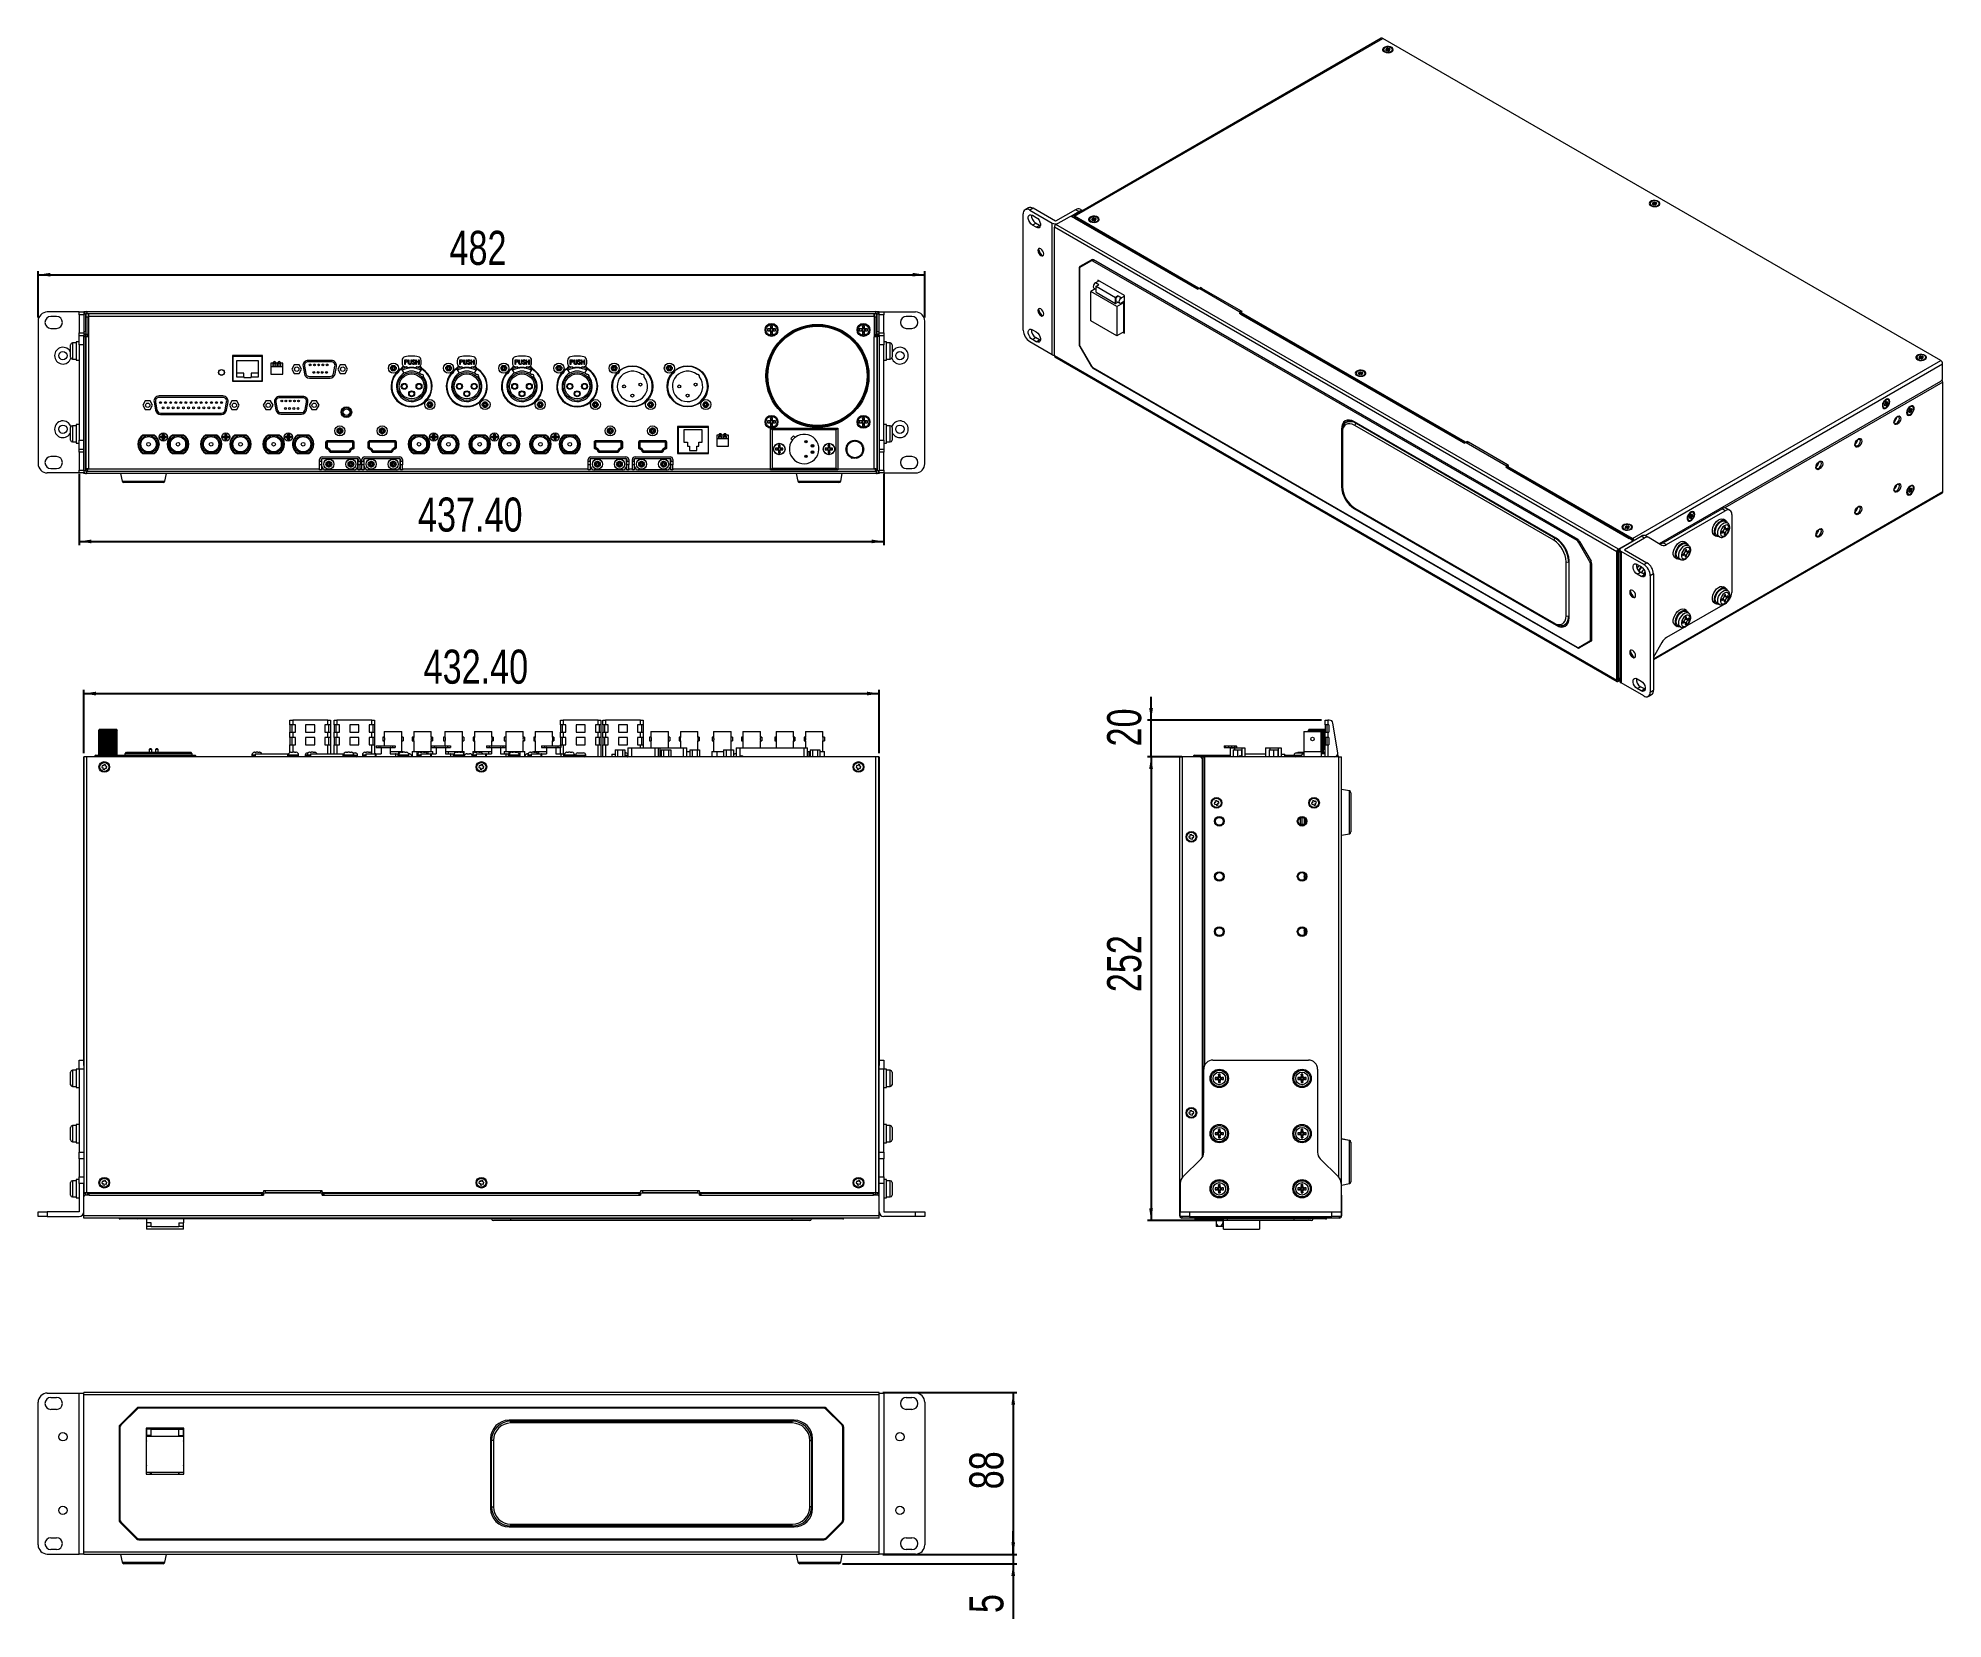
# Model space of a CAD drawing. Header units: millimetres. Extents: x 46 to 564, y 11 to 440.
import ezdxf

# ---------------------------------------------------------------- set-up
doc = ezdxf.new("R2010")
doc.units = ezdxf.units.MM
doc.layers.add('圖層0', color=5, linetype='Continuous')
doc.styles.add('SLDTEXTSTYLE0', font='TXT', dxfattribs={"width": 0.75})
doc.dimstyles.new('SLDDIMSTYLE0', dxfattribs={"dimtxt": 9.260417, "dimasz": 3.302, "dimexe": 0, "dimexo": 0.0625, "dimgap": 2.315104, "dimtad": 2, "dimlfac": 2, "dimrnd": 1e-09, "dimzin": 12, "dimdsep": 46, "dimtxsty": 'SLDTEXTSTYLE0', "dimsah": 1, "dimcen": 0.09, "dimadec": 0, "dimazin": 0, "dimtfac": 1, "dimtofl": 0, "dimtmove": 0, "dimatfit": 3, "dimfxl": 1, "dimtolj": 1, "dimtzin": 12, "dimarcsym": 0})
doc.dimstyles.new('SLDDIMSTYLE1', dxfattribs={"dimtxt": 9.260417, "dimasz": 3.302, "dimexe": 0, "dimexo": 0.0625, "dimgap": 2.315104, "dimtad": 2, "dimlfac": 2, "dimrnd": 1e-09, "dimzin": 12, "dimdsep": 46, "dimtxsty": 'SLDTEXTSTYLE0', "dimsah": 1, "dimcen": 0.09, "dimadec": 0, "dimazin": 0, "dimtfac": 1, "dimtofl": 0, "dimtmove": 0, "dimatfit": 3, "dimfxl": 1, "dimtolj": 1, "dimtzin": 12, "dimarcsym": 0})
doc.dimstyles.new('SLDDIMSTYLE2', dxfattribs={"dimtxt": 9.260417, "dimasz": 3.302, "dimexe": 0, "dimexo": 0.0625, "dimgap": 2.315104, "dimtad": 2, "dimlfac": 2, "dimrnd": 1e-09, "dimzin": 4, "dimdsep": 46, "dimtxsty": 'SLDTEXTSTYLE0', "dimsah": 1, "dimcen": 0.09, "dimadec": 0, "dimazin": 0, "dimtfac": 1, "dimtofl": 0, "dimtmove": 0, "dimatfit": 3, "dimfxl": 1, "dimtolj": 1, "dimtzin": 12, "dimarcsym": 0})

msp = doc.modelspace()

# ---------------------------------------------------------------- blocks, each defined once
blk = doc.blocks.new('*D1')
at = {"layer": '圖層0'}
for p, q in [((275.97, 72.23), (312.42, 72.23)), ((311.42, 72.23), (311.42, 28.23)), ((275.97, 28.23), (312.42, 28.23))]:
    blk.add_line(p, q, dxfattribs=at)
for points in [[(311.42, 72.23), (310.92, 68.92), (311.93, 68.92)], [(311.42, 28.23), (311.93, 31.53), (310.92, 31.53)]]:
    blk.add_solid(points, dxfattribs=at)
at = {"layer": '圖層0', "insert": (299.49, 45.95), "char_height": 9.26, "attachment_point": 1, "rotation": 90, "style": 'SLDTEXTSTYLE0'}
blk.add_mtext('88', dxfattribs=at)
blk = doc.blocks.new('*D2')
at = {"layer": '圖層0'}
for p, q in [((311.42, 28.23), (311.42, 34.58)), ((275.97, 28.23), (312.42, 28.23)), ((311.42, 28.23), (311.42, 25.73)), ((265.06, 25.73), (312.42, 25.73)), ((311.42, 25.73), (311.42, 10.72))]:
    blk.add_line(p, q, dxfattribs=at)
for points in [[(311.42, 28.23), (311.93, 31.53), (310.92, 31.53)], [(311.42, 25.73), (310.92, 22.42), (311.93, 22.42)]]:
    blk.add_solid(points, dxfattribs=at)
at = {"layer": '圖層0', "insert": (299.49, 12.31), "char_height": 9.26, "attachment_point": 1, "rotation": 90, "style": 'SLDTEXTSTYLE0'}
blk.add_mtext('5', dxfattribs=at)
blk = doc.blocks.new('*D3')
at = {"layer": '圖層0'}
for p, q in [((58.77, 246.04), (58.77, 263.26)), ((58.77, 262.26), (274.97, 262.26)), ((274.97, 246.04), (274.97, 263.26))]:
    blk.add_line(p, q, dxfattribs=at)
for points in [[(58.77, 262.26), (62.07, 261.75), (62.07, 262.77)], [(274.97, 262.26), (271.66, 262.77), (271.66, 261.75)]]:
    blk.add_solid(points, dxfattribs=at)
at = {"layer": '圖層0', "insert": (151.17, 274.2), "char_height": 9.26, "attachment_point": 1, "style": 'SLDTEXTSTYLE0'}
blk.add_mtext('432.40', dxfattribs=at)
blk = doc.blocks.new('*D4')
at = {"layer": '圖層0'}
for p, q in [((57.52, 321.97), (57.52, 302.61)), ((276.22, 321.97), (276.22, 302.61)), ((57.52, 303.61), (276.22, 303.61))]:
    blk.add_line(p, q, dxfattribs=at)
for points in [[(57.52, 303.61), (60.82, 303.11), (60.82, 304.12)], [(276.22, 303.61), (272.91, 304.12), (272.91, 303.11)]]:
    blk.add_solid(points, dxfattribs=at)
at = {"layer": '圖層0', "insert": (149.64, 315.55), "char_height": 9.26, "attachment_point": 1, "style": 'SLDTEXTSTYLE0'}
blk.add_mtext('437.40', dxfattribs=at)
blk = doc.blocks.new('*D5')
at = {"layer": '圖層0'}
for p, q in [((46.37, 364.49), (46.37, 377.12)), ((46.37, 376.12), (287.37, 376.12)), ((287.37, 364.49), (287.37, 377.12))]:
    blk.add_line(p, q, dxfattribs=at)
for points in [[(46.37, 376.12), (49.67, 375.61), (49.67, 376.62)], [(287.37, 376.12), (284.06, 376.62), (284.06, 375.61)]]:
    blk.add_solid(points, dxfattribs=at)
at = {"layer": '圖層0', "insert": (158.19, 388.05), "char_height": 9.26, "attachment_point": 1, "style": 'SLDTEXTSTYLE0'}
blk.add_mtext('482', dxfattribs=at)
blk = doc.blocks.new('*D6')
at = {"layer": '圖層0'}
for p, q in [((357.24, 245.04), (347.89, 245.04)), ((348.89, 245.04), (348.89, 119.04)), ((368.69, 119.04), (347.89, 119.04))]:
    blk.add_line(p, q, dxfattribs=at)
for points in [[(348.89, 245.04), (348.38, 241.74), (349.4, 241.74)], [(348.89, 119.04), (349.4, 122.34), (348.38, 122.34)]]:
    blk.add_solid(points, dxfattribs=at)
at = {"layer": '圖層0', "insert": (336.95, 181.09), "char_height": 9.26, "attachment_point": 1, "rotation": 90, "style": 'SLDTEXTSTYLE0'}
blk.add_mtext('252', dxfattribs=at)
blk = doc.blocks.new('*D7')
at = {"layer": '圖層0'}
for p, q in [((348.89, 255.04), (348.89, 261.39)), ((395.19, 255.04), (347.89, 255.04)), ((348.89, 245.04), (348.89, 255.04)), ((357.24, 245.04), (347.89, 245.04)), ((348.89, 245.04), (348.89, 238.69))]:
    blk.add_line(p, q, dxfattribs=at)
for points in [[(348.89, 255.04), (349.4, 258.34), (348.38, 258.34)], [(348.89, 245.04), (348.38, 241.74), (349.4, 241.74)]]:
    blk.add_solid(points, dxfattribs=at)
at = {"layer": '圖層0', "insert": (336.95, 247.88), "char_height": 9.26, "attachment_point": 1, "rotation": 90, "style": 'SLDTEXTSTYLE0'}
blk.add_mtext('20', dxfattribs=at)

# ---------------------------------------------------------------- dimensions: what is measured, and where the dimension line sits
at = {"layer": '圖層0'}
for base, p1, p2, dimstyle, picture, middle in [((287.3662, 376.1167), (46.3662, 363.489), (287.3662, 363.489), 'SLDDIMSTYLE0', '*D5', (168.4476, 376.1167)), ((276.2162, 303.614), (57.5162, 322.9713), (276.2162, 322.9713), 'SLDDIMSTYLE2', '*D4', (168.4476, 303.614)), ((274.9662, 262.2612), (58.7662, 245.0408), (274.9662, 245.0408), 'SLDDIMSTYLE2', '*D3', (169.9848, 262.2612))]:
    dim = msp.add_linear_dim(base=base, p1=p1, p2=p2, dimstyle=dimstyle, dxfattribs=at)
    dim.commit()
    dim.dimension.update_dxf_attribs({"geometry": picture, "text_midpoint": middle, "dimtype": 160})
for base, p1, p2, dimstyle, picture, middle in [((348.8886, 255.0408), (358.2363, 245.0408), (396.1863, 255.0408), 'SLDDIMSTYLE1', '*D7', (348.8886, 254.7151)), ((348.8886, 119.0408), (358.2363, 245.0408), (369.6863, 119.0408), 'SLDDIMSTYLE0', '*D6', (348.8886, 191.3474)), ((311.4236, 28.2262), (274.9662, 72.2262), (274.9662, 28.2262), 'SLDDIMSTYLE0', '*D1', (311.4236, 52.7874)), ((311.4236, 25.7262), (274.9662, 28.2262), (264.0563, 25.7262), 'SLDDIMSTYLE1', '*D2', (311.4236, 15.7262))]:
    dim = msp.add_linear_dim(base=base, p1=p1, p2=p2, angle=90, dimstyle=dimstyle, dxfattribs=at)
    dim.commit()
    dim.dimension.update_dxf_attribs({"geometry": picture, "text_midpoint": middle, "dimtype": 160})

# ---------------------------------------------------------------- linework, layer by layer
at = {"color": 7, "linetype": 'Continuous', "lineweight": 15}
for p, q in [((411.4763, 440.4063), (327.6842, 392.0341)), ((328.0591, 391.997), (411.8513, 440.3692)), ((563.5257, 352.8094), (411.8513, 440.3692)), ((412.428, 436.772), (412.7236, 436.6179)), ((412.9181, 437.3456), (412.6083, 437.2236)), ((412.6083, 437.2236), (412.89, 436.9851)), ((413.1199, 437.687), (412.7068, 437.5244)), ((412.7068, 437.5244), (412.9181, 437.3456)), ((412.89, 436.9851), (413.1998, 437.1071)), ((412.9181, 436.9962), (412.9181, 437.3456)), ((413.1199, 437.2788), (412.9181, 437.1993)), ((413.3312, 437.5082), (413.1199, 437.687)), ((413.1199, 437.2788), (413.1199, 437.687)), ((413.3312, 437.0999), (413.1199, 437.2788)), ((413.1998, 437.1071), (413.4111, 436.9282)), ((413.641, 437.6302), (413.3312, 437.5082)), ((413.3312, 437.0999), (413.3312, 437.5082)), ((413.6129, 437.2108), (413.3312, 437.0999)), ((413.4111, 436.9282), (413.8242, 437.0909)), ((413.6129, 437.2697), (413.9227, 437.3917)), ((413.8242, 437.0909), (413.6129, 437.2697)), ((413.6129, 437.0077), (413.6129, 437.2697)), ((413.9227, 437.3917), (413.641, 437.6302)), ((413.641, 437.2808), (413.641, 437.6302)), ((413.8074, 436.6179), (414.103, 436.772)), ((315.5605, 394.3013), (314.6767, 393.7911)), ((316.8104, 394.1776), (315.9266, 393.6673)), ((315.9266, 393.6673), (322.043, 390.1364)), ((322.9269, 390.6466), (316.8104, 394.1776)), ((328.3819, 393.7957), (322.9269, 390.6466)), ((329.2657, 393.2854), (328.3819, 393.7957)), ((329.6319, 393.9194), (330.2909, 393.539)), ((484.9064, 394.931), (485.2021, 394.777)), ((485.3966, 395.5047), (485.0867, 395.3827)), ((485.0867, 395.3827), (485.3684, 395.1442)), ((485.5984, 395.8461), (485.1853, 395.6835)), ((485.1853, 395.6835), (485.3966, 395.5047)), ((485.3684, 395.1442), (485.6783, 395.2662)), ((485.3966, 395.1553), (485.3966, 395.5047)), ((485.5984, 395.4379), (485.3966, 395.3584)), ((485.8097, 395.6673), (485.5984, 395.8461)), ((485.5984, 395.4379), (485.5984, 395.8461)), ((485.8097, 395.259), (485.5984, 395.4379)), ((485.6783, 395.2662), (485.8895, 395.0873)), ((486.1195, 395.7892), (485.8097, 395.6673)), ((485.8097, 395.259), (485.8097, 395.6673)), ((486.0914, 395.3699), (485.8097, 395.259)), ((485.8895, 395.0873), (486.3026, 395.2499)), ((486.0914, 395.4288), (486.4012, 395.5508)), ((486.3026, 395.2499), (486.0914, 395.4288)), ((486.0914, 395.1668), (486.0914, 395.4288)), ((486.4012, 395.5508), (486.1195, 395.7892)), ((486.1195, 395.4399), (486.1195, 395.7892)), ((486.2859, 394.777), (486.5815, 394.931)), ((314.1588, 361.0055), (314.1588, 392.6465)), ((316.6337, 392.2793), (317.6943, 391.667)), ((316.6337, 389.6255), (317.5175, 390.1358)), ((317.6943, 389.0132), (316.6337, 389.6255)), ((318.5782, 389.5235), (317.5175, 390.1358)), ((317.6943, 389.0132), (318.5782, 389.5235)), ((318.818, 389.4142), (318.5782, 389.5235)), ((322.043, 354.4127), (322.043, 390.1364)), ((475.4852, 300.8008), (322.6087, 389.0546)), ((322.6087, 354.1066), (322.6087, 389.0546)), ((323.033, 389.7894), (326.6746, 391.8916)), ((475.9095, 301.5357), (323.033, 389.7894)), ((326.9969, 391.9756), (329.2657, 393.2854)), ((328.0888, 391.4834), (327.3817, 391.8917)), ((361.8235, 372.5053), (328.0591, 391.997)), ((328.0591, 391.997), (328.0591, 391.5887)), ((328.1761, 391.5212), (328.0591, 391.5887)), ((328.0888, 391.4834), (361.2167, 372.3591)), ((361.4667, 372.3838), (328.3388, 391.5082)), ((332.5249, 390.6449), (332.8205, 390.4909)), ((333.0151, 391.2185), (332.7052, 391.0965)), ((332.7052, 391.0965), (332.9869, 390.8581)), ((333.2169, 391.56), (332.8038, 391.3974)), ((332.8038, 391.3974), (333.0151, 391.2185)), ((332.9869, 390.8581), (333.2967, 390.98)), ((333.0151, 390.8691), (333.0151, 391.2185)), ((333.2169, 391.1517), (333.0151, 391.0723)), ((333.4281, 391.3811), (333.2169, 391.56)), ((333.2169, 391.1517), (333.2169, 391.56)), ((333.4281, 390.9729), (333.2169, 391.1517)), ((333.2967, 390.98), (333.508, 390.8012)), ((333.738, 391.5031), (333.4281, 391.3811)), ((333.4281, 390.9729), (333.4281, 391.3811)), ((333.7098, 391.0838), (333.4281, 390.9729)), ((333.508, 390.8012), (333.9211, 390.9638)), ((333.7098, 391.1427), (334.0197, 391.2646)), ((333.9211, 390.9638), (333.7098, 391.1427)), ((333.7098, 390.8806), (333.7098, 391.1427)), ((334.0197, 391.2646), (333.738, 391.5031)), ((333.738, 391.1537), (333.738, 391.5031)), ((333.9043, 390.4909), (334.2, 390.6449)), ((332.6736, 379.8804), (329.5523, 378.0779)), ((329.604, 378.3964), (332.7254, 380.1989)), ((464.6918, 303.8473), (333.0486, 379.8433)), ((464.8685, 304.1535), (333.2254, 380.1495)), ((329.3237, 377.8366), (329.3237, 357.283)), ((329.3969, 377.7345), (329.3969, 357.1809)), ((334.7429, 374.4762), (333.7804, 373.9206)), ((334.6643, 373.4103), (333.7804, 373.9206)), ((333.9572, 373.0021), (334.6643, 373.4103)), ((333.9572, 373.0021), (339.2605, 369.9406)), ((333.9572, 371.369), (333.9572, 373.0021)), ((341.6829, 370.4699), (334.4351, 374.654)), ((334.4351, 374.654), (334.4351, 374.2985)), ((333.7009, 372.2416), (332.543, 371.5731)), ((332.543, 363.6119), (332.543, 371.5731)), ((339.614, 367.4911), (332.543, 371.5731)), ((333.3429, 372.4483), (333.9572, 372.0937)), ((333.9572, 371.369), (339.2605, 368.3075)), ((339.9676, 370.3488), (339.2605, 369.9406)), ((339.2605, 368.3075), (339.2605, 369.9406)), ((339.2605, 368.3075), (339.8881, 368.6698)), ((339.5301, 368.8765), (340.414, 368.3663)), ((339.614, 367.4911), (341.4525, 368.5524)), ((339.9676, 370.3488), (340.8515, 369.8385)), ((341.6829, 370.3185), (340.8515, 369.8385)), ((341.5232, 368.7974), (340.8515, 368.4096)), ((341.2757, 368.6545), (341.4525, 368.5524)), ((341.4525, 368.5524), (341.4525, 360.5912)), ((341.5232, 360.632), (341.5232, 368.7974)), ((341.6829, 360.2631), (341.6829, 370.4699)), ((361.2167, 372.3591), (361.5703, 372.155)), ((361.6467, 372.1991), (361.5593, 372.2495)), ((361.7471, 372.257), (361.5703, 372.155)), ((373.0608, 365.9299), (362.1006, 372.257)), ((362.3538, 372.6073), (362.177, 372.5053)), ((362.3538, 372.199), (362.2775, 372.155)), ((362.3892, 372.1786), (362.3129, 372.1345)), ((362.7074, 372.4032), (362.3538, 372.6073)), ((362.3538, 372.199), (362.3538, 372.6073)), ((362.4574, 372.1393), (362.3538, 372.199)), ((373.314, 366.2801), (362.7074, 372.4032)), ((46.3663, 363.489), (46.3663, 324.739)), ((57.5162, 365.989), (48.8662, 365.989)), ((51.3662, 364.789), (49.8663, 364.789)), ((57.5162, 365.989), (58.7663, 365.989)), ((57.5162, 365.2568), (57.5162, 365.989)), ((58.7663, 365.2568), (57.5162, 365.2568)), ((57.5162, 365.2568), (57.5162, 360.3213)), ((58.7663, 365.989), (58.7663, 366.114)), ((58.7663, 366.114), (59.2662, 366.114)), ((58.7663, 365.989), (58.7663, 365.2568)), ((58.9091, 365.6141), (58.7663, 365.6141)), ((58.7663, 365.514), (58.8814, 365.514)), ((58.7663, 365.2568), (58.7663, 360.3213)), ((59.3662, 365.364), (58.8662, 365.364)), ((58.8662, 360.714), (58.8662, 365.364)), ((59.2662, 366.114), (59.6163, 366.114)), ((59.3662, 360.714), (59.3662, 365.364)), ((59.3662, 364.5141), (59.4413, 364.5141)), ((59.4413, 363.689), (59.3662, 363.689)), ((59.4413, 364.564), (59.4413, 365.5426)), ((59.9412, 364.564), (59.4413, 364.564)), ((59.4413, 359.864), (59.4413, 364.564)), ((59.4662, 365.564), (59.9412, 365.564)), ((59.6163, 366.114), (59.6163, 365.6141)), ((59.6163, 366.114), (274.1162, 366.114)), ((59.6163, 365.6141), (274.1162, 365.6141)), ((59.9412, 365.564), (59.9412, 364.564)), ((59.9412, 359.864), (59.9412, 364.564)), ((59.9412, 364.5141), (60.0663, 364.5141)), ((60.0663, 364.114), (59.9412, 364.114)), ((60.0663, 365.564), (273.6662, 365.564)), ((60.0663, 365.564), (60.0663, 364.814)), ((60.0663, 364.814), (273.6662, 364.814)), ((60.0663, 364.814), (60.0663, 359.214)), ((60.2662, 365.6141), (60.2662, 365.564)), ((63.6412, 365.6141), (63.6412, 365.564)), ((65.0913, 365.564), (65.0913, 365.6141)), ((107.1163, 365.564), (107.1163, 365.6141)), ((108.1162, 365.564), (108.1162, 365.6141)), ((123.1162, 365.6141), (123.1162, 365.564)), ((124.1162, 365.6141), (124.1162, 365.564)), ((166.1412, 365.6141), (166.1412, 365.564)), ((167.5912, 365.564), (167.5912, 365.6141)), ((209.6162, 365.564), (209.6162, 365.6141)), ((210.6162, 365.564), (210.6162, 365.6141)), ((225.6162, 365.6141), (225.6162, 365.564)), ((226.6162, 365.6141), (226.6162, 365.564)), ((268.6412, 365.6141), (268.6412, 365.564)), ((270.0912, 365.564), (270.0912, 365.6141)), ((273.4663, 365.564), (273.4663, 365.6141)), ((273.6662, 364.814), (273.6662, 365.564)), ((273.6662, 364.814), (273.6662, 359.214)), ((273.6662, 364.5141), (273.7913, 364.5141)), ((273.7913, 364.114), (273.6662, 364.114)), ((273.7913, 365.564), (274.2662, 365.564)), ((273.7913, 364.564), (273.7913, 365.564)), ((273.7913, 364.564), (273.7913, 359.864)), ((274.2912, 364.564), (273.7913, 364.564)), ((274.1162, 366.114), (274.4663, 366.114)), ((274.1162, 365.6141), (274.1162, 366.114)), ((274.2912, 365.5426), (274.2912, 364.564)), ((274.2912, 364.564), (274.2912, 359.864)), ((274.2912, 364.5141), (274.3663, 364.5141)), ((274.3663, 363.689), (274.2912, 363.689)), ((274.8663, 365.364), (274.3663, 365.364)), ((274.3663, 365.364), (274.3663, 360.714)), ((274.4663, 366.114), (274.9662, 366.114)), ((274.9662, 365.6141), (274.8234, 365.6141)), ((274.8511, 365.514), (274.9662, 365.514)), ((274.8663, 365.364), (274.8663, 360.714)), ((274.9662, 366.114), (274.9662, 365.989)), ((274.9662, 365.989), (276.2163, 365.989)), ((274.9662, 365.2568), (274.9662, 365.989)), ((276.2163, 365.2568), (274.9662, 365.2568)), ((274.9662, 360.3213), (274.9662, 365.2568)), ((276.2163, 365.989), (276.2163, 365.2568)), ((276.2163, 365.989), (284.8662, 365.989)), ((276.2163, 360.3213), (276.2163, 365.2568)), ((283.8662, 364.789), (282.3663, 364.789)), ((287.3662, 324.739), (287.3662, 363.489)), ((339.614, 359.5298), (332.543, 363.6119)), ((339.614, 367.4911), (339.614, 359.5298)), ((372.884, 365.6237), (373.0608, 365.7258)), ((372.884, 365.6237), (373.2376, 365.4196)), ((373.134, 365.4794), (373.134, 365.8278)), ((373.2376, 365.4196), (433.6952, 330.5182)), ((373.6675, 366.076), (373.314, 366.2801)), ((373.314, 366.2801), (373.314, 365.8719)), ((373.4175, 365.8121), (373.314, 365.8719)), ((373.314, 365.831), (373.314, 365.8719)), ((373.3561, 365.8475), (373.3561, 365.4644)), ((373.4175, 365.8719), (373.4175, 365.4667)), ((433.9452, 330.5429), (373.4875, 365.4444)), ((373.4908, 365.974), (373.6675, 366.076)), ((434.3019, 330.6643), (373.4908, 365.7699)), ((49.8663, 361.539), (51.3662, 361.539)), ((56.7162, 357.564), (55.7163, 357.564)), ((57.5162, 357.864), (56.7162, 357.864)), ((56.7162, 357.864), (56.7162, 355.364)), ((57.5162, 360.3213), (58.7663, 360.3213)), ((57.5162, 359.589), (57.5162, 360.3213)), ((57.5162, 357.089), (57.5162, 359.589)), ((57.5162, 359.589), (58.7663, 359.589)), ((58.7663, 360.3213), (58.7663, 359.589)), ((58.7663, 359.589), (58.7663, 359.364)), ((58.7663, 359.364), (59.2662, 359.364)), ((58.7663, 322.864), (58.7663, 359.364)), ((58.8662, 360.714), (59.3662, 360.714)), ((58.8662, 359.964), (58.8662, 360.714)), ((59.3662, 359.964), (58.8662, 359.964)), ((59.2662, 359.864), (59.2662, 359.964)), ((59.2662, 359.864), (59.2662, 359.364)), ((59.4413, 359.864), (59.2662, 359.864)), ((59.4413, 359.364), (59.2662, 359.364)), ((59.2662, 322.864), (59.2662, 359.364)), ((59.2662, 358.414), (59.3162, 358.414)), ((59.3162, 359.214), (59.3162, 323.214)), ((60.0663, 359.214), (59.3162, 359.214)), ((59.3662, 362.239), (59.4413, 362.239)), ((59.3662, 360.714), (59.3662, 359.964)), ((59.4413, 359.364), (59.4413, 359.864)), ((59.9412, 359.864), (59.4413, 359.864)), ((59.7662, 359.4841), (59.7662, 359.214)), ((59.9412, 361.814), (60.0663, 361.814)), ((59.9412, 360.464), (60.0663, 360.464)), ((60.0663, 359.214), (60.0663, 323.364)), ((244.5912, 361.364), (244.5912, 360.864)), ((245.399, 361.1845), (244.5912, 361.364)), ((245.3914, 361.364), (244.5912, 361.364)), ((244.5912, 360.864), (245.399, 361.0435)), ((244.5912, 360.864), (245.3914, 360.864)), ((245.6457, 361.4313), (245.4662, 362.239)), ((245.9662, 362.239), (245.4662, 362.239)), ((245.4662, 362.239), (245.4662, 361.4389)), ((245.6457, 360.7968), (245.4662, 359.989)), ((245.4662, 360.7892), (245.4662, 359.989)), ((245.4662, 359.989), (245.9662, 359.989)), ((245.7868, 361.4313), (245.9662, 362.239)), ((245.7868, 360.7968), (245.9662, 359.989)), ((245.9662, 361.4389), (245.9662, 362.239)), ((245.9662, 359.989), (245.9662, 360.7892)), ((246.0335, 361.1845), (246.8413, 361.364)), ((246.0335, 361.0435), (246.8413, 360.864)), ((246.8413, 361.364), (246.0411, 361.364)), ((246.0411, 360.864), (246.8413, 360.864)), ((246.8413, 360.864), (246.8413, 361.364)), ((270.3914, 361.364), (269.5912, 361.364)), ((269.5912, 361.364), (269.5912, 360.864)), ((270.399, 361.1845), (269.5912, 361.364)), ((269.5912, 360.864), (270.399, 361.0435)), ((269.5912, 360.864), (270.3914, 360.864)), ((270.9662, 362.239), (270.4663, 362.239)), ((270.4663, 362.239), (270.4663, 361.4389)), ((270.6457, 361.4313), (270.4663, 362.239)), ((270.6457, 360.7968), (270.4663, 359.989)), ((270.4663, 360.7892), (270.4663, 359.989)), ((270.4663, 359.989), (270.9662, 359.989)), ((270.7868, 361.4313), (270.9662, 362.239)), ((270.7868, 360.7968), (270.9662, 359.989)), ((270.9662, 361.4389), (270.9662, 362.239)), ((270.9662, 359.989), (270.9662, 360.7892)), ((271.0335, 361.1845), (271.8412, 361.364)), ((271.0335, 361.0435), (271.8412, 360.864)), ((271.8412, 361.364), (271.0411, 361.364)), ((271.0411, 360.864), (271.8412, 360.864)), ((271.8412, 360.864), (271.8412, 361.364)), ((273.6662, 361.814), (273.7913, 361.814)), ((273.6662, 360.464), (273.7913, 360.464)), ((273.6662, 323.364), (273.6662, 359.214)), ((274.4163, 359.214), (273.6662, 359.214)), ((273.7913, 359.864), (274.2912, 359.864)), ((273.9663, 359.214), (273.9663, 359.4841)), ((274.2912, 362.239), (274.3663, 362.239)), ((274.2912, 359.364), (274.2912, 359.864)), ((274.4663, 359.864), (274.2912, 359.864)), ((274.4663, 359.364), (274.2912, 359.364)), ((274.3663, 360.714), (274.8663, 360.714)), ((274.3663, 359.964), (274.3663, 360.714)), ((274.8663, 359.964), (274.3663, 359.964)), ((274.4163, 323.214), (274.4163, 359.214)), ((274.4163, 358.414), (274.4663, 358.414)), ((274.4663, 359.964), (274.4663, 359.864)), ((274.4663, 359.864), (274.4663, 359.364)), ((274.9662, 359.364), (274.4663, 359.364)), ((274.4663, 359.364), (274.4663, 322.864)), ((274.8663, 360.714), (274.8663, 359.964)), ((274.9662, 360.3213), (276.2163, 360.3213)), ((274.9662, 359.589), (274.9662, 360.3213)), ((274.9662, 359.589), (276.2163, 359.589)), ((274.9662, 359.364), (274.9662, 359.589)), ((274.9662, 359.364), (274.9662, 322.864)), ((276.2163, 360.3213), (276.2163, 359.589)), ((276.2163, 359.589), (276.2163, 357.089)), ((277.0163, 357.864), (276.2163, 357.864)), ((277.0163, 355.364), (277.0163, 357.864)), ((278.0162, 357.564), (277.0163, 357.564)), ((282.3663, 361.539), (283.8662, 361.539)), ((315.9266, 357.9437), (322.043, 354.4127)), ((316.6337, 361.1691), (317.6943, 360.5568)), ((316.6337, 358.5153), (317.5175, 359.0256)), ((317.6943, 357.903), (316.6337, 358.5153)), ((318.5782, 358.4133), (317.5175, 359.0256)), ((317.6943, 357.903), (318.5782, 358.4133)), ((318.818, 358.304), (318.5782, 358.4133)), ((341.4525, 360.5912), (339.614, 359.5298)), ((341.2836, 360.4936), (341.6829, 360.2631)), ((341.4525, 360.6728), (341.5232, 360.632)), ((341.6829, 360.7242), (341.5232, 360.632)), ((341.6829, 360.6713), (341.6371, 360.6977)), ((55.2163, 355.364), (55.2163, 357.064)), ((55.2163, 353.664), (55.2163, 355.364)), ((55.7163, 353.164), (56.7162, 353.164)), ((56.7162, 355.364), (56.7162, 352.864)), ((56.7162, 352.864), (57.5162, 352.864)), ((58.7663, 357.089), (57.5162, 357.089)), ((57.5162, 357.089), (57.5162, 331.139)), ((59.3162, 356.914), (59.2662, 356.914)), ((59.3162, 356.839), (59.2662, 356.839)), ((59.2662, 355.389), (59.3162, 355.389)), ((59.2662, 353.814), (59.3162, 353.814)), ((99.1737, 354.139), (99.1737, 347.139)), ((107.3737, 354.139), (99.1737, 354.139)), ((99.3337, 353.2688), (99.1737, 353.3007)), ((99.3337, 352.089), (99.1737, 352.089)), ((99.3337, 353.989), (107.2087, 353.989)), ((99.3337, 353.989), (99.3337, 347.314)), ((106.2587, 352.714), (100.2837, 352.714)), ((100.2837, 352.714), (100.2837, 348.364)), ((106.2587, 348.364), (106.2587, 352.714)), ((107.2087, 353.989), (107.2087, 347.314)), ((107.3737, 347.139), (107.3737, 354.139)), ((110.0458, 352.114), (109.6537, 352.114)), ((109.6537, 352.114), (109.6537, 349.114)), ((111.1915, 352.114), (110.0458, 352.114)), ((111.3158, 352.114), (111.1915, 352.114)), ((112.4615, 352.114), (111.3158, 352.114)), ((112.8537, 352.114), (112.4615, 352.114)), ((112.8537, 349.114), (112.8537, 352.114)), ((126.0863, 352.439), (119.7462, 352.439)), ((126.0639, 352.839), (119.7686, 352.839)), ((145.2987, 352.8353), (145.2987, 352.064)), ((146.024, 351.7478), (146.024, 352.9978)), ((146.024, 352.9978), (146.2691, 352.9978)), ((146.3648, 352.8696), (146.1362, 352.8696)), ((146.1362, 352.8696), (146.1362, 352.4529)), ((146.1362, 352.4529), (146.355, 352.4502)), ((146.1362, 352.3247), (146.1362, 351.7478)), ((146.2255, 352.3247), (146.1362, 352.3247)), ((147.0496, 352.2428), (147.0496, 352.9978)), ((147.0496, 352.9978), (147.1618, 352.9978)), ((147.1618, 352.9978), (147.1618, 352.2489)), ((147.7387, 352.9978), (147.8509, 352.9978)), ((147.7387, 352.2489), (147.7387, 352.9978)), ((147.8509, 352.9978), (147.8509, 352.2428)), ((148.7644, 352.8183), (148.6629, 352.7414)), ((149.0368, 352.9978), (149.149, 352.9978)), ((149.0368, 351.7478), (149.0368, 352.9978)), ((149.149, 352.9978), (149.149, 352.485)), ((149.149, 352.485), (149.79, 352.485)), ((149.149, 352.3568), (149.149, 351.7478)), ((149.79, 352.3568), (149.149, 352.3568)), ((149.79, 352.485), (149.79, 352.9978)), ((149.79, 352.9978), (149.9022, 352.9978)), ((149.79, 351.7478), (149.79, 352.3568)), ((149.9022, 352.9978), (149.9022, 351.7478)), ((150.4987, 352.064), (150.4987, 352.8353)), ((160.2987, 352.8353), (160.2987, 352.064)), ((161.024, 352.9978), (161.2691, 352.9978)), ((161.024, 351.7478), (161.024, 352.9978)), ((161.3648, 352.8696), (161.1362, 352.8696)), ((161.1362, 352.8696), (161.1362, 352.4529)), ((161.1362, 352.4529), (161.355, 352.4502)), ((161.1362, 352.3247), (161.1362, 351.7478)), ((161.2255, 352.3247), (161.1362, 352.3247)), ((162.0496, 352.9978), (162.1618, 352.9978)), ((162.0496, 352.2428), (162.0496, 352.9978)), ((162.1618, 352.9978), (162.1618, 352.2489)), ((162.7387, 352.2489), (162.7387, 352.9978)), ((162.7387, 352.9978), (162.8509, 352.9978)), ((162.8509, 352.9978), (162.8509, 352.2428)), ((163.7644, 352.8183), (163.6629, 352.7414)), ((164.0368, 352.9978), (164.149, 352.9978)), ((164.0368, 351.7478), (164.0368, 352.9978)), ((164.149, 352.9978), (164.149, 352.485)), ((164.149, 352.485), (164.79, 352.485)), ((164.79, 352.3568), (164.149, 352.3568)), ((164.149, 352.3568), (164.149, 351.7478)), ((164.79, 352.485), (164.79, 352.9978)), ((164.79, 352.9978), (164.9022, 352.9978)), ((164.79, 351.7478), (164.79, 352.3568)), ((164.9022, 352.9978), (164.9022, 351.7478)), ((165.4987, 352.064), (165.4987, 352.8353)), ((175.2987, 352.8353), (175.2987, 352.064)), ((176.024, 352.9978), (176.2691, 352.9978)), ((176.024, 351.7478), (176.024, 352.9978)), ((176.1362, 352.8696), (176.1362, 352.4529)), ((176.3648, 352.8696), (176.1362, 352.8696)), ((176.1362, 352.4529), (176.355, 352.4502)), ((176.2255, 352.3247), (176.1362, 352.3247)), ((176.1362, 352.3247), (176.1362, 351.7478)), ((177.0496, 352.2428), (177.0496, 352.9978)), ((177.0496, 352.9978), (177.1618, 352.9978)), ((177.1618, 352.9978), (177.1618, 352.2489)), ((177.7387, 352.9978), (177.8509, 352.9978)), ((177.7387, 352.2489), (177.7387, 352.9978)), ((177.8509, 352.9978), (177.8509, 352.2428)), ((178.7644, 352.8183), (178.6629, 352.7414)), ((179.0368, 352.9978), (179.149, 352.9978)), ((179.0368, 351.7478), (179.0368, 352.9978)), ((179.149, 352.9978), (179.149, 352.485)), ((179.149, 352.485), (179.79, 352.485)), ((179.79, 352.3568), (179.149, 352.3568)), ((179.149, 352.3568), (179.149, 351.7478)), ((179.79, 352.485), (179.79, 352.9978)), ((179.79, 352.9978), (179.9022, 352.9978)), ((179.79, 351.7478), (179.79, 352.3568)), ((179.9022, 352.9978), (179.9022, 351.7478)), ((180.4987, 352.064), (180.4987, 352.8353)), ((190.2987, 352.8353), (190.2987, 352.064)), ((191.024, 351.7478), (191.024, 352.9978)), ((191.024, 352.9978), (191.2691, 352.9978)), ((191.1362, 352.8696), (191.1362, 352.4529)), ((191.3648, 352.8696), (191.1362, 352.8696)), ((191.1362, 352.4529), (191.355, 352.4502)), ((191.2255, 352.3247), (191.1362, 352.3247)), ((191.1362, 352.3247), (191.1362, 351.7478)), ((192.0496, 352.9978), (192.1618, 352.9978)), ((192.0496, 352.2428), (192.0496, 352.9978)), ((192.1618, 352.9978), (192.1618, 352.2489)), ((192.7387, 352.9978), (192.8509, 352.9978)), ((192.7387, 352.2489), (192.7387, 352.9978)), ((192.8509, 352.9978), (192.8509, 352.2428)), ((193.7644, 352.8183), (193.6629, 352.7414)), ((194.0368, 351.7478), (194.0368, 352.9978)), ((194.0368, 352.9978), (194.149, 352.9978)), ((194.149, 352.9978), (194.149, 352.485)), ((194.149, 352.485), (194.79, 352.485)), ((194.149, 352.3568), (194.149, 351.7478)), ((194.79, 352.3568), (194.149, 352.3568)), ((194.79, 352.9978), (194.9022, 352.9978)), ((194.79, 352.485), (194.79, 352.9978)), ((194.79, 351.7478), (194.79, 352.3568)), ((194.9022, 352.9978), (194.9022, 351.7478)), ((195.4987, 352.064), (195.4987, 352.8353)), ((274.4663, 356.914), (274.4163, 356.914)), ((274.4663, 356.839), (274.4163, 356.839)), ((274.4163, 355.389), (274.4663, 355.389)), ((274.4163, 353.814), (274.4663, 353.814)), ((276.2163, 357.089), (274.9662, 357.089)), ((276.2163, 331.139), (276.2163, 357.089)), ((276.2163, 352.864), (277.0163, 352.864)), ((277.0163, 352.864), (277.0163, 355.364)), ((277.0163, 353.164), (278.0162, 353.164)), ((278.5162, 357.064), (278.5162, 355.364)), ((278.5162, 355.364), (278.5162, 353.664)), ((475.4852, 265.8529), (322.6087, 354.1066)), ((322.733, 353.8319), (475.6095, 265.5782)), ((329.5125, 356.6353), (332.6339, 351.229)), ((329.5523, 356.6582), (332.6736, 351.2519)), ((479.7335, 304.4372), (563.5257, 352.8094)), ((557.3849, 353.0901), (557.6805, 352.9361)), ((557.875, 353.6637), (557.5652, 353.5418)), ((557.5652, 353.5418), (557.8469, 353.3033)), ((558.0768, 354.0052), (557.6637, 353.8426)), ((557.6637, 353.8426), (557.875, 353.6637)), ((557.8469, 353.3033), (558.1567, 353.4253)), ((557.875, 353.3144), (557.875, 353.6637)), ((558.0768, 353.5969), (557.875, 353.5175)), ((558.2881, 353.8264), (558.0768, 354.0052)), ((558.0768, 353.5969), (558.0768, 354.0052)), ((558.2881, 353.4181), (558.0768, 353.5969)), ((558.1567, 353.4253), (558.368, 353.2464)), ((558.5979, 353.9483), (558.2881, 353.8264)), ((558.2881, 353.4181), (558.2881, 353.8264)), ((558.5698, 353.529), (558.2881, 353.4181)), ((558.368, 353.2464), (558.7811, 353.409)), ((558.5698, 353.5879), (558.8796, 353.7099)), ((558.7811, 353.409), (558.5698, 353.5879)), ((558.5698, 353.3259), (558.5698, 353.5879)), ((558.8796, 353.7099), (558.5979, 353.9483)), ((558.5979, 353.599), (558.5979, 353.9483)), ((558.7643, 352.9361), (559.0599, 353.0901)), ((99.3337, 347.314), (99.1737, 347.314)), ((99.1737, 347.264), (107.3737, 347.264)), ((99.1737, 347.139), (107.3737, 347.139)), ((99.3337, 347.314), (107.2087, 347.314)), ((99.6013, 347.314), (99.6013, 347.264)), ((99.8837, 347.314), (99.8837, 347.264)), ((102.2712, 349.364), (100.2837, 349.364)), ((100.2837, 348.364), (102.2712, 348.364)), ((100.3337, 347.264), (100.3337, 347.314)), ((101.1538, 347.314), (101.1538, 347.264)), ((101.6038, 347.264), (101.6038, 347.314)), ((101.9087, 347.264), (101.9087, 347.314)), ((102.0937, 347.314), (102.0937, 347.264)), ((102.2712, 348.364), (102.2712, 349.364)), ((102.2712, 348.364), (102.2712, 348.214)), ((102.2712, 348.214), (104.2712, 348.214)), ((102.5437, 347.264), (102.5437, 347.314)), ((102.7287, 347.314), (102.7287, 347.264)), ((103.1787, 347.264), (103.1787, 347.314)), ((103.3638, 347.314), (103.3638, 347.264)), ((103.8138, 347.264), (103.8138, 347.314)), ((103.9987, 347.314), (103.9987, 347.264)), ((106.2587, 349.364), (104.2712, 349.364)), ((104.2712, 349.364), (104.2712, 348.364)), ((104.2712, 348.364), (106.2587, 348.364)), ((104.2712, 348.214), (104.2712, 348.364)), ((104.4487, 347.264), (104.4487, 347.314)), ((104.6337, 347.314), (104.6337, 347.264)), ((104.9387, 347.314), (104.9387, 347.264)), ((105.3887, 347.264), (105.3887, 347.314)), ((106.2087, 347.314), (106.2087, 347.264)), ((106.6587, 347.264), (106.6587, 347.314)), ((106.9412, 347.264), (106.9412, 347.314)), ((107.3737, 347.314), (107.2087, 347.314)), ((112.8537, 351.114), (109.6537, 351.114)), ((109.6537, 349.114), (112.8537, 349.114)), ((110.2662, 351.864), (110.9662, 351.864)), ((110.2662, 351.289), (110.2662, 351.864)), ((110.9662, 351.289), (110.2662, 351.289)), ((110.9662, 351.864), (110.9662, 351.289)), ((111.5362, 351.289), (111.5362, 351.864)), ((111.5362, 351.864), (112.2362, 351.864)), ((112.2362, 351.289), (111.5362, 351.289)), ((112.2362, 351.864), (112.2362, 351.289)), ((116.0023, 351.589), (115.3383, 350.439)), ((115.3383, 350.439), (116.0023, 349.289)), ((117.3302, 351.589), (116.0023, 351.589)), ((116.0023, 349.289), (117.3302, 349.289)), ((117.9942, 350.439), (117.3302, 351.589)), ((117.3302, 349.289), (117.9942, 350.439)), ((118.3899, 351.1959), (118.7425, 349.1959)), ((118.7633, 351.2548), (119.1383, 349.2548)), ((120.1212, 348.439), (125.7113, 348.439)), ((120.1213, 348.039), (125.7112, 348.039)), ((126.6942, 349.2548), (127.0692, 351.2548)), ((127.09, 349.1959), (127.4426, 351.1959)), ((128.5023, 351.589), (127.8383, 350.439)), ((127.8383, 350.439), (128.5023, 349.289)), ((129.8302, 351.589), (128.5023, 351.589)), ((128.5023, 349.289), (129.8302, 349.289)), ((130.4942, 350.439), (129.8302, 351.589)), ((129.8302, 349.289), (130.4942, 350.439)), ((142.2009, 350.9633), (142.2681, 350.964)), ((142.6403, 350.8168), (142.2009, 350.9633)), ((142.6403, 350.6113), (142.2009, 350.4648)), ((142.2681, 350.464), (142.2009, 350.4648)), ((142.6238, 350.964), (142.2681, 350.964)), ((142.6238, 350.464), (142.2681, 350.464)), ((142.6987, 351.3946), (142.6994, 351.4618)), ((142.6987, 351.0389), (142.6987, 351.3946)), ((142.6987, 350.3892), (142.6987, 350.0335)), ((142.6994, 349.9663), (142.6987, 350.0335)), ((142.8459, 351.0224), (142.6994, 351.4618)), ((142.8459, 350.4057), (142.6994, 349.9663)), ((143.0514, 351.0224), (143.1979, 351.4618)), ((143.0514, 350.4057), (143.1979, 349.9663)), ((143.1979, 351.4618), (143.1987, 351.3946)), ((143.1987, 350.0335), (143.1979, 349.9663)), ((143.1987, 351.0389), (143.1987, 351.3946)), ((143.1987, 350.3892), (143.1987, 350.0335)), ((143.257, 350.8168), (143.6964, 350.9633)), ((143.257, 350.6113), (143.6964, 350.4648)), ((143.2735, 350.964), (143.6292, 350.964)), ((143.2735, 350.464), (143.6292, 350.464)), ((143.6292, 350.964), (143.6964, 350.9633)), ((143.6964, 350.4648), (143.6292, 350.464)), ((145.1487, 350.4404), (145.8077, 349.3198)), ((145.2571, 350.5025), (145.46, 350.1576)), ((146.1362, 351.7478), (146.024, 351.7478)), ((146.6314, 351.1161), (146.712, 350.7755)), ((148.0432, 351.9889), (148.1489, 352.0523)), ((149.149, 351.7478), (149.0368, 351.7478)), ((149.0853, 350.7755), (149.1659, 351.1161)), ((149.9022, 351.7478), (149.79, 351.7478)), ((149.9897, 349.3198), (150.6487, 350.4404)), ((150.3374, 350.1576), (150.5402, 350.5025)), ((157.2009, 350.9633), (157.2681, 350.964)), ((157.6403, 350.8168), (157.2009, 350.9633)), ((157.6403, 350.6113), (157.2009, 350.4648)), ((157.2681, 350.464), (157.2009, 350.4648)), ((157.6238, 350.964), (157.2681, 350.964)), ((157.6238, 350.464), (157.2681, 350.464)), ((157.6987, 351.3946), (157.6994, 351.4618)), ((157.6987, 351.0389), (157.6987, 351.3946)), ((157.6987, 350.3892), (157.6987, 350.0335)), ((157.6994, 349.9663), (157.6987, 350.0335)), ((157.8459, 351.0224), (157.6994, 351.4618)), ((157.8459, 350.4057), (157.6994, 349.9663)), ((158.0514, 351.0224), (158.1979, 351.4618)), ((158.0514, 350.4057), (158.1979, 349.9663)), ((158.1979, 351.4618), (158.1987, 351.3946)), ((158.1987, 350.0335), (158.1979, 349.9663)), ((158.1987, 351.0389), (158.1987, 351.3946)), ((158.1987, 350.3892), (158.1987, 350.0335)), ((158.257, 350.8168), (158.6964, 350.9633)), ((158.257, 350.6113), (158.6964, 350.4648)), ((158.2735, 350.964), (158.6292, 350.964)), ((158.2735, 350.464), (158.6292, 350.464)), ((158.6292, 350.964), (158.6964, 350.9633)), ((158.6964, 350.4648), (158.6292, 350.464)), ((160.1487, 350.4404), (160.8077, 349.3198)), ((160.2571, 350.5025), (160.46, 350.1576)), ((161.1362, 351.7478), (161.024, 351.7478)), ((161.6314, 351.1161), (161.712, 350.7755)), ((163.0432, 351.9889), (163.1489, 352.0523)), ((164.149, 351.7478), (164.0368, 351.7478)), ((164.0853, 350.7755), (164.1659, 351.1161)), ((164.9022, 351.7478), (164.79, 351.7478)), ((164.9897, 349.3198), (165.6487, 350.4404)), ((165.3374, 350.1576), (165.5402, 350.5025)), ((172.2009, 350.9633), (172.2681, 350.964)), ((172.6403, 350.8168), (172.2009, 350.9633)), ((172.6403, 350.6113), (172.2009, 350.4648)), ((172.2681, 350.464), (172.2009, 350.4648)), ((172.6238, 350.964), (172.2681, 350.964)), ((172.6238, 350.464), (172.2681, 350.464)), ((172.6987, 351.3946), (172.6994, 351.4618)), ((172.6987, 351.0389), (172.6987, 351.3946)), ((172.6987, 350.3892), (172.6987, 350.0335)), ((172.6994, 349.9663), (172.6987, 350.0335)), ((172.8459, 351.0224), (172.6994, 351.4618)), ((172.8459, 350.4057), (172.6994, 349.9663)), ((173.0514, 351.0224), (173.1979, 351.4618)), ((173.0514, 350.4057), (173.1979, 349.9663)), ((173.1979, 351.4618), (173.1987, 351.3946)), ((173.1987, 350.0335), (173.1979, 349.9663)), ((173.1987, 351.0389), (173.1987, 351.3946)), ((173.1987, 350.3892), (173.1987, 350.0335)), ((173.257, 350.8168), (173.6964, 350.9633)), ((173.257, 350.6113), (173.6964, 350.4648)), ((173.2735, 350.964), (173.6292, 350.964)), ((173.2735, 350.464), (173.6292, 350.464)), ((173.6292, 350.964), (173.6964, 350.9633)), ((173.6964, 350.4648), (173.6292, 350.464)), ((175.1487, 350.4404), (175.8077, 349.3198)), ((175.2571, 350.5025), (175.46, 350.1576)), ((176.1362, 351.7478), (176.024, 351.7478)), ((176.6314, 351.1161), (176.712, 350.7755)), ((178.0432, 351.9889), (178.1489, 352.0523)), ((179.149, 351.7478), (179.0368, 351.7478)), ((179.0853, 350.7755), (179.1659, 351.1161)), ((179.9022, 351.7478), (179.79, 351.7478)), ((179.9897, 349.3198), (180.6487, 350.4404)), ((180.3374, 350.1576), (180.5402, 350.5025)), ((187.2009, 350.9633), (187.2681, 350.964)), ((187.6403, 350.8168), (187.2009, 350.9633)), ((187.6403, 350.6113), (187.2009, 350.4648)), ((187.2681, 350.464), (187.2009, 350.4648)), ((187.6238, 350.964), (187.2681, 350.964)), ((187.6238, 350.464), (187.2681, 350.464)), ((187.6987, 351.3946), (187.6994, 351.4618)), ((187.6987, 351.0389), (187.6987, 351.3946)), ((187.6987, 350.3892), (187.6987, 350.0335)), ((187.6994, 349.9663), (187.6987, 350.0335)), ((187.8459, 351.0224), (187.6994, 351.4618)), ((187.8459, 350.4057), (187.6994, 349.9663)), ((188.0514, 351.0224), (188.1979, 351.4618)), ((188.0514, 350.4057), (188.1979, 349.9663)), ((188.1979, 351.4618), (188.1987, 351.3946)), ((188.1987, 350.0335), (188.1979, 349.9663)), ((188.1987, 351.0389), (188.1987, 351.3946)), ((188.1987, 350.3892), (188.1987, 350.0335)), ((188.257, 350.8168), (188.6964, 350.9633)), ((188.257, 350.6113), (188.6964, 350.4648)), ((188.2735, 350.964), (188.6292, 350.964)), ((188.2735, 350.464), (188.6292, 350.464)), ((188.6292, 350.964), (188.6964, 350.9633)), ((188.6964, 350.4648), (188.6292, 350.464)), ((190.1487, 350.4404), (190.8077, 349.3198)), ((190.2571, 350.5025), (190.46, 350.1576)), ((191.1362, 351.7478), (191.024, 351.7478)), ((191.6314, 351.1161), (191.712, 350.7755)), ((193.0432, 351.9889), (193.1489, 352.0523)), ((194.149, 351.7478), (194.0368, 351.7478)), ((194.0853, 350.7755), (194.1659, 351.1161)), ((194.9022, 351.7478), (194.79, 351.7478)), ((194.9897, 349.3198), (195.6487, 350.4404)), ((195.3374, 350.1576), (195.5402, 350.5025)), ((202.2009, 350.9633), (202.2681, 350.964)), ((202.6403, 350.8168), (202.2009, 350.9633)), ((202.6403, 350.6113), (202.2009, 350.4648)), ((202.2681, 350.464), (202.2009, 350.4648)), ((202.6238, 350.964), (202.2681, 350.964)), ((202.6238, 350.464), (202.2681, 350.464)), ((202.6987, 351.3946), (202.6994, 351.4618)), ((202.6987, 351.0389), (202.6987, 351.3946)), ((202.6987, 350.3892), (202.6987, 350.0335)), ((202.6994, 349.9663), (202.6987, 350.0335)), ((202.8459, 351.0224), (202.6994, 351.4618)), ((202.8459, 350.4057), (202.6994, 349.9663)), ((203.0514, 351.0224), (203.1979, 351.4618)), ((203.0514, 350.4057), (203.1979, 349.9663)), ((203.1979, 351.4618), (203.1987, 351.3946)), ((203.1987, 350.0335), (203.1979, 349.9663)), ((203.1987, 351.0389), (203.1987, 351.3946)), ((203.1987, 350.3892), (203.1987, 350.0335)), ((203.257, 350.8168), (203.6964, 350.9633)), ((203.257, 350.6113), (203.6964, 350.4648)), ((203.2735, 350.964), (203.6292, 350.964)), ((203.2735, 350.464), (203.6292, 350.464)), ((203.6292, 350.964), (203.6964, 350.9633)), ((203.6964, 350.4648), (203.6292, 350.464)), ((217.2009, 350.9633), (217.2681, 350.964)), ((217.6403, 350.8168), (217.2009, 350.9633)), ((217.6403, 350.6113), (217.2009, 350.4648)), ((217.2681, 350.464), (217.2009, 350.4648)), ((217.6238, 350.964), (217.2681, 350.964)), ((217.6238, 350.464), (217.2681, 350.464)), ((217.6987, 351.3946), (217.6994, 351.4618)), ((217.6987, 351.0389), (217.6987, 351.3946)), ((217.6987, 350.3892), (217.6987, 350.0335)), ((217.6994, 349.9663), (217.6987, 350.0335)), ((217.8459, 351.0224), (217.6994, 351.4618)), ((217.8459, 350.4057), (217.6994, 349.9663)), ((218.0514, 351.0224), (218.1979, 351.4618)), ((218.0514, 350.4057), (218.1979, 349.9663)), ((218.1979, 351.4618), (218.1987, 351.3946)), ((218.1987, 350.0335), (218.1979, 349.9663)), ((218.1987, 351.0389), (218.1987, 351.3946)), ((218.1987, 350.3892), (218.1987, 350.0335)), ((218.257, 350.8168), (218.6964, 350.9633)), ((218.257, 350.6113), (218.6964, 350.4648)), ((218.2735, 350.964), (218.6292, 350.964)), ((218.2735, 350.464), (218.6292, 350.464)), ((218.6292, 350.964), (218.6964, 350.9633)), ((218.6964, 350.4648), (218.6292, 350.464)), ((333.0486, 350.8561), (464.6918, 274.8601)), ((333.1004, 350.7416), (464.7436, 274.7456)), ((405.0034, 348.804), (405.299, 348.65)), ((405.4935, 349.3776), (405.1837, 349.2556)), ((405.1837, 349.2556), (405.4654, 349.0172)), ((405.6953, 349.7191), (405.2822, 349.5565)), ((405.2822, 349.5565), (405.4935, 349.3776)), ((405.4654, 349.0172), (405.7752, 349.1391)), ((405.4935, 349.0282), (405.4935, 349.3776)), ((405.6953, 349.3108), (405.4935, 349.2314)), ((405.9066, 349.5402), (405.6953, 349.7191)), ((405.6953, 349.3108), (405.6953, 349.7191)), ((405.9066, 349.132), (405.6953, 349.3108)), ((405.7752, 349.1391), (405.9865, 348.9603)), ((406.2164, 349.6622), (405.9066, 349.5402)), ((405.9066, 349.132), (405.9066, 349.5402)), ((406.1883, 349.2428), (405.9066, 349.132)), ((405.9865, 348.9603), (406.3996, 349.1229)), ((406.1883, 349.3017), (406.4981, 349.4237)), ((406.3996, 349.1229), (406.1883, 349.3017)), ((406.1883, 349.0397), (406.1883, 349.3017)), ((406.4981, 349.4237), (406.2164, 349.6622)), ((406.2164, 349.3128), (406.2164, 349.6622)), ((406.3828, 348.65), (406.6784, 348.804)), ((487.0955, 303.0532), (563.5257, 347.1754)), ((564.056, 348.0939), (564.056, 351.8908)), ((564.121, 317.1437), (564.121, 346.9475)), ((75.5023, 341.789), (74.8383, 340.639)), ((76.8302, 341.789), (75.5023, 341.789)), ((77.4942, 340.639), (76.8302, 341.789)), ((96.6243, 343.164), (79.2582, 343.164)), ((96.6243, 342.764), (79.2582, 342.764)), ((99.0523, 341.789), (98.3883, 340.639)), ((100.3802, 341.789), (99.0523, 341.789)), ((101.0442, 340.639), (100.3802, 341.789)), ((108.2523, 341.789), (107.5883, 340.639)), ((109.5802, 341.789), (108.2523, 341.789)), ((110.2442, 340.639), (109.5802, 341.789)), ((118.3363, 342.639), (111.9962, 342.639)), ((118.314, 343.039), (112.0185, 343.039)), ((120.7523, 341.789), (120.0883, 340.639)), ((122.0802, 341.789), (120.7523, 341.789)), ((122.7442, 340.639), (122.0802, 341.789)), ((548.631, 342.0458), (548.2965, 341.8328)), ((74.8383, 340.639), (75.5023, 339.489)), ((75.5023, 339.489), (76.8302, 339.489)), ((76.8302, 339.489), (77.4942, 340.639)), ((77.8797, 341.5213), (78.2765, 339.2709)), ((78.2734, 341.5903), (78.6704, 339.3403)), ((79.6552, 338.514), (96.2273, 338.514)), ((79.6552, 338.114), (96.2273, 338.114)), ((97.2121, 339.3403), (97.6091, 341.5903)), ((97.606, 339.2709), (98.0028, 341.5213)), ((98.3883, 340.639), (99.0523, 339.489)), ((99.0523, 339.489), (100.3802, 339.489)), ((100.3802, 339.489), (101.0442, 340.639)), ((107.5883, 340.639), (108.2523, 339.489)), ((108.2523, 339.489), (109.5802, 339.489)), ((109.5802, 339.489), (110.2442, 340.639)), ((110.6398, 341.3959), (110.9924, 339.3959)), ((111.0133, 341.4548), (111.3883, 339.4548)), ((112.3712, 338.639), (117.9613, 338.639)), ((112.3712, 338.239), (117.9613, 338.239)), ((118.9442, 339.4548), (119.3192, 341.4548)), ((119.3401, 339.3959), (119.6927, 341.3959)), ((120.0883, 340.639), (120.7523, 339.489)), ((120.7523, 339.489), (122.0802, 339.489)), ((122.0802, 339.489), (122.7442, 340.639)), ((130.1662, 340.014), (129.4314, 340.014)), ((129.4314, 337.514), (130.1662, 337.514)), ((129.4573, 337.4992), (129.4573, 337.514)), ((129.524, 337.464), (130.8085, 337.464)), ((129.9663, 337.514), (129.9663, 337.464)), ((130.9011, 340.014), (130.1662, 340.014)), ((130.1662, 337.514), (130.9011, 337.514)), ((130.3662, 337.464), (130.3662, 337.514)), ((152.1009, 341.0633), (152.1681, 341.064)), ((152.5403, 340.9168), (152.1009, 341.0633)), ((152.5403, 340.7113), (152.1009, 340.5648)), ((152.1681, 340.564), (152.1009, 340.5648)), ((152.5238, 341.064), (152.1681, 341.064)), ((152.5238, 340.564), (152.1681, 340.564)), ((152.5987, 341.4946), (152.5994, 341.5618)), ((152.5987, 341.1389), (152.5987, 341.4946)), ((152.5987, 340.4892), (152.5987, 340.1335)), ((152.5994, 340.0663), (152.5987, 340.1335)), ((152.7459, 341.1224), (152.5994, 341.5618)), ((152.7459, 340.5057), (152.5994, 340.0663)), ((152.9514, 341.1224), (153.0979, 341.5618)), ((152.9514, 340.5057), (153.0979, 340.0663)), ((153.0979, 341.5618), (153.0987, 341.4946)), ((153.0987, 340.1335), (153.0979, 340.0663)), ((153.0987, 341.1389), (153.0987, 341.4946)), ((153.0987, 340.4892), (153.0987, 340.1335)), ((153.157, 340.9168), (153.5964, 341.0633)), ((153.157, 340.7113), (153.5964, 340.5648)), ((153.1735, 341.064), (153.5292, 341.064)), ((153.1735, 340.564), (153.5292, 340.564)), ((153.5292, 341.064), (153.5964, 341.0633)), ((153.5964, 340.5648), (153.5292, 340.564)), ((167.1009, 341.0633), (167.1681, 341.064)), ((167.5403, 340.9168), (167.1009, 341.0633)), ((167.5403, 340.7113), (167.1009, 340.5648)), ((167.1681, 340.564), (167.1009, 340.5648)), ((167.5238, 341.064), (167.1681, 341.064)), ((167.5238, 340.564), (167.1681, 340.564)), ((167.5987, 341.4946), (167.5994, 341.5618)), ((167.5987, 341.1389), (167.5987, 341.4946)), ((167.5987, 340.4892), (167.5987, 340.1335)), ((167.5994, 340.0663), (167.5987, 340.1335)), ((167.7459, 341.1224), (167.5994, 341.5618)), ((167.7459, 340.5057), (167.5994, 340.0663)), ((167.9514, 341.1224), (168.0979, 341.5618)), ((167.9514, 340.5057), (168.0979, 340.0663)), ((168.0979, 341.5618), (168.0987, 341.4946)), ((168.0987, 340.1335), (168.0979, 340.0663)), ((168.0987, 341.1389), (168.0987, 341.4946)), ((168.0987, 340.4892), (168.0987, 340.1335)), ((168.157, 340.9168), (168.5964, 341.0633)), ((168.157, 340.7113), (168.5964, 340.5648)), ((168.1735, 341.064), (168.5292, 341.064)), ((168.1735, 340.564), (168.5292, 340.564)), ((168.5292, 341.064), (168.5964, 341.0633)), ((168.5964, 340.5648), (168.5292, 340.564)), ((182.1009, 341.0633), (182.1681, 341.064)), ((182.5403, 340.9168), (182.1009, 341.0633)), ((182.5403, 340.7113), (182.1009, 340.5648)), ((182.1681, 340.564), (182.1009, 340.5648)), ((182.5238, 341.064), (182.1681, 341.064)), ((182.5238, 340.564), (182.1681, 340.564)), ((182.5987, 341.4946), (182.5994, 341.5618)), ((182.5987, 341.1389), (182.5987, 341.4946)), ((182.5987, 340.4892), (182.5987, 340.1335)), ((182.5994, 340.0663), (182.5987, 340.1335)), ((182.7459, 341.1224), (182.5994, 341.5618)), ((182.7459, 340.5057), (182.5994, 340.0663)), ((182.9514, 341.1224), (183.0979, 341.5618)), ((182.9514, 340.5057), (183.0979, 340.0663)), ((183.0979, 341.5618), (183.0987, 341.4946)), ((183.0987, 340.1335), (183.0979, 340.0663)), ((183.0987, 341.1389), (183.0987, 341.4946)), ((183.0987, 340.4892), (183.0987, 340.1335)), ((183.157, 340.9168), (183.5964, 341.0633)), ((183.157, 340.7113), (183.5964, 340.5648)), ((183.1735, 341.064), (183.5292, 341.064)), ((183.1735, 340.564), (183.5292, 340.564)), ((183.5292, 341.064), (183.5964, 341.0633)), ((183.5964, 340.5648), (183.5292, 340.564)), ((197.1009, 341.0633), (197.1681, 341.064)), ((197.5403, 340.9168), (197.1009, 341.0633)), ((197.5403, 340.7113), (197.1009, 340.5648)), ((197.1681, 340.564), (197.1009, 340.5648)), ((197.5238, 341.064), (197.1681, 341.064)), ((197.5238, 340.564), (197.1681, 340.564)), ((197.5987, 341.4946), (197.5994, 341.5618)), ((197.5987, 341.1389), (197.5987, 341.4946)), ((197.5987, 340.4892), (197.5987, 340.1335)), ((197.5994, 340.0663), (197.5987, 340.1335)), ((197.7459, 341.1224), (197.5994, 341.5618)), ((197.7459, 340.5057), (197.5994, 340.0663)), ((197.9514, 341.1224), (198.0979, 341.5618)), ((197.9514, 340.5057), (198.0979, 340.0663)), ((198.0979, 341.5618), (198.0987, 341.4946)), ((198.0987, 340.1335), (198.0979, 340.0663)), ((198.0987, 341.1389), (198.0987, 341.4946)), ((198.0987, 340.4892), (198.0987, 340.1335)), ((198.157, 340.9168), (198.5964, 341.0633)), ((198.157, 340.7113), (198.5964, 340.5648)), ((198.1735, 341.064), (198.5292, 341.064)), ((198.1735, 340.564), (198.5292, 340.564)), ((198.5292, 341.064), (198.5964, 341.0633)), ((198.5964, 340.5648), (198.5292, 340.564)), ((212.1009, 341.0633), (212.1681, 341.064)), ((212.5403, 340.9168), (212.1009, 341.0633)), ((212.5403, 340.7113), (212.1009, 340.5648)), ((212.1681, 340.564), (212.1009, 340.5648)), ((212.5238, 341.064), (212.1681, 341.064)), ((212.5238, 340.564), (212.1681, 340.564)), ((212.5987, 341.4946), (212.5994, 341.5618)), ((212.5987, 341.1389), (212.5987, 341.4946)), ((212.5987, 340.4892), (212.5987, 340.1335)), ((212.5994, 340.0663), (212.5987, 340.1335)), ((212.7459, 341.1224), (212.5994, 341.5618)), ((212.7459, 340.5057), (212.5994, 340.0663)), ((212.9514, 341.1224), (213.0979, 341.5618)), ((212.9514, 340.5057), (213.0979, 340.0663)), ((213.0979, 341.5618), (213.0987, 341.4946)), ((213.0987, 340.1335), (213.0979, 340.0663)), ((213.0987, 341.1389), (213.0987, 341.4946)), ((213.0987, 340.4892), (213.0987, 340.1335)), ((213.157, 340.9168), (213.5964, 341.0633)), ((213.157, 340.7113), (213.5964, 340.5648)), ((213.1735, 341.064), (213.5292, 341.064)), ((213.1735, 340.564), (213.5292, 340.564)), ((213.5292, 341.064), (213.5964, 341.0633)), ((213.5964, 340.5648), (213.5292, 340.564)), ((227.1009, 341.0633), (227.1681, 341.064)), ((227.5403, 340.9168), (227.1009, 341.0633)), ((227.5403, 340.7113), (227.1009, 340.5648)), ((227.1681, 340.564), (227.1009, 340.5648)), ((227.5238, 341.064), (227.1681, 341.064)), ((227.5238, 340.564), (227.1681, 340.564)), ((227.5987, 341.4946), (227.5994, 341.5618)), ((227.5987, 341.1389), (227.5987, 341.4946)), ((227.5987, 340.4892), (227.5987, 340.1335)), ((227.5994, 340.0663), (227.5987, 340.1335)), ((227.7459, 341.1224), (227.5994, 341.5618)), ((227.7459, 340.5057), (227.5994, 340.0663)), ((227.9514, 341.1224), (228.0979, 341.5618)), ((227.9514, 340.5057), (228.0979, 340.0663)), ((228.0979, 341.5618), (228.0987, 341.4946)), ((228.0987, 340.1335), (228.0979, 340.0663)), ((228.0987, 341.1389), (228.0987, 341.4946)), ((228.0987, 340.4892), (228.0987, 340.1335)), ((228.157, 340.9168), (228.5964, 341.0633)), ((228.157, 340.7113), (228.5964, 340.5648)), ((228.1735, 341.064), (228.5292, 341.064)), ((228.1735, 340.564), (228.5292, 340.564)), ((228.5292, 341.064), (228.5964, 341.0633)), ((228.5964, 340.5648), (228.5292, 340.564)), ((245.9662, 337.239), (245.4662, 337.239)), ((245.4662, 337.239), (245.4662, 336.4389)), ((245.6457, 336.4313), (245.4662, 337.239)), ((245.7868, 336.4313), (245.9662, 337.239)), ((245.9662, 336.4389), (245.9662, 337.239)), ((270.9662, 337.239), (270.4663, 337.239)), ((270.4663, 337.239), (270.4663, 336.4389)), ((270.6457, 336.4313), (270.4663, 337.239)), ((270.7868, 336.4313), (270.9662, 337.239)), ((270.9662, 336.4389), (270.9662, 337.239)), ((547.8001, 340.7414), (547.7747, 340.9202)), ((547.8109, 340.9916), (547.7937, 340.5955)), ((548.4674, 341.0904), (548.2078, 340.8782)), ((548.2078, 340.8782), (548.2797, 340.52)), ((548.2403, 340.9048), (548.5393, 340.7322)), ((548.2797, 340.52), (548.5393, 340.7322)), ((548.4101, 340.8068), (548.5859, 340.9505)), ((548.7596, 341.6419), (548.4135, 341.359)), ((548.4135, 341.359), (548.4674, 341.0904)), ((548.5319, 341.2192), (548.759, 341.4047)), ((548.5859, 340.9505), (548.5319, 341.2192)), ((548.5319, 341.2192), (548.8855, 341.0151)), ((548.5393, 340.7322), (548.5933, 340.4635)), ((548.5859, 340.9505), (548.9395, 340.7464)), ((548.5893, 341.5027), (548.8136, 341.3733)), ((548.5933, 340.4635), (548.9395, 340.7464)), ((548.8136, 341.3733), (548.7596, 341.6419)), ((549.0732, 341.5854), (548.8136, 341.3733)), ((548.8461, 341.3998), (549.1451, 341.2272)), ((548.8855, 341.0151), (549.1451, 341.2272)), ((548.9395, 340.7464), (548.8855, 341.0151)), ((549.1451, 341.2272), (549.0732, 341.5854)), ((551.181, 336.9455), (551.181, 336.4571)), ((554.4167, 339.1301), (554.3995, 338.734)), ((555.0513, 339.1686), (554.8062, 338.9102)), ((554.8062, 338.9102), (554.9412, 338.6108)), ((555.2367, 340.1842), (554.9023, 339.9712)), ((554.9156, 339.0255), (555.1863, 338.8692)), ((554.9412, 338.6108), (555.1863, 338.8692)), ((555.2768, 339.7377), (554.9501, 339.3932)), ((554.9501, 339.3932), (555.0513, 339.1686)), ((555.0358, 338.9561), (555.2608, 339.1933)), ((555.1595, 339.4178), (555.2953, 339.561)), ((555.2608, 339.1933), (555.1595, 339.4178)), ((555.1595, 339.4178), (555.5131, 339.2137)), ((555.175, 339.6304), (555.3781, 339.5131)), ((555.1863, 338.8692), (555.2876, 338.6447)), ((555.2608, 339.1933), (555.6143, 338.9892)), ((555.3781, 339.5131), (555.2768, 339.7377)), ((555.2876, 338.6447), (555.6143, 338.9892)), ((555.6232, 339.7715), (555.3781, 339.5131)), ((555.4874, 339.6284), (555.7582, 339.4721)), ((555.5131, 339.2137), (555.7582, 339.4721)), ((555.6143, 338.9892), (555.5131, 339.2137)), ((555.7582, 339.4721), (555.6232, 339.7715)), ((55.2163, 332.864), (55.2163, 334.564)), ((55.2163, 331.164), (55.2163, 332.864)), ((56.7162, 335.064), (55.7163, 335.064)), ((57.5162, 335.364), (56.7162, 335.364)), ((56.7162, 335.364), (56.7162, 332.864)), ((56.7162, 332.864), (56.7162, 330.364)), ((59.3162, 334.414), (59.2662, 334.414)), ((77.9157, 332.539), (74.8788, 332.539)), ((76.3973, 332.414), (74.9142, 332.414)), ((77.8803, 332.414), (76.3973, 332.414)), ((80.1477, 332.214), (80.08, 332.214)), ((80.1477, 331.814), (80.08, 331.814)), ((80.1973, 332.2636), (80.1973, 332.3313)), ((80.1973, 331.7645), (80.1973, 331.6968)), ((80.2011, 332.0533), (80.2011, 331.9748)), ((80.4365, 332.2102), (80.358, 332.2102)), ((80.358, 331.8179), (80.4365, 331.8179)), ((80.5934, 331.9748), (80.5934, 332.0533)), ((80.5973, 332.2636), (80.5973, 332.3313)), ((80.5973, 331.7645), (80.5973, 331.6968)), ((80.6469, 332.214), (80.7145, 332.214)), ((80.6469, 331.814), (80.7145, 331.814)), ((85.9157, 332.539), (82.8788, 332.539)), ((84.3973, 332.414), (82.9142, 332.414)), ((85.8803, 332.414), (84.3973, 332.414)), ((94.9157, 332.539), (91.8788, 332.539)), ((93.3973, 332.414), (91.9142, 332.414)), ((94.8803, 332.414), (93.3973, 332.414)), ((97.1477, 332.214), (97.08, 332.214)), ((97.1477, 331.814), (97.08, 331.814)), ((97.1973, 332.2636), (97.1973, 332.3313)), ((97.1973, 331.7645), (97.1973, 331.6968)), ((97.2011, 332.0533), (97.2011, 331.9748)), ((97.4365, 332.2102), (97.358, 332.2102)), ((97.358, 331.8179), (97.4365, 331.8179)), ((97.5934, 331.9748), (97.5934, 332.0533)), ((97.5973, 332.2636), (97.5973, 332.3313)), ((97.5973, 331.7645), (97.5973, 331.6968)), ((97.6469, 332.214), (97.7145, 332.214)), ((97.6469, 331.814), (97.7145, 331.814)), ((102.9157, 332.539), (99.8788, 332.539)), ((101.3973, 332.414), (99.9142, 332.414)), ((102.8803, 332.414), (101.3973, 332.414)), ((111.9157, 332.539), (108.8788, 332.539)), ((110.3973, 332.414), (108.9142, 332.414)), ((111.8803, 332.414), (110.3973, 332.414)), ((114.1477, 332.214), (114.08, 332.214)), ((114.1477, 331.814), (114.08, 331.814)), ((114.1973, 332.2636), (114.1973, 332.3313)), ((114.1973, 331.7645), (114.1973, 331.6968)), ((114.2011, 332.0533), (114.2011, 331.9748)), ((114.4365, 332.2102), (114.358, 332.2102)), ((114.358, 331.8179), (114.4365, 331.8179)), ((114.5934, 331.9748), (114.5934, 332.0533)), ((114.5973, 332.2636), (114.5973, 332.3313)), ((114.5973, 331.7645), (114.5973, 331.6968)), ((114.6469, 332.214), (114.7145, 332.214)), ((114.6469, 331.814), (114.7145, 331.814)), ((119.9157, 332.539), (116.8788, 332.539)), ((118.3973, 332.414), (116.9142, 332.414)), ((119.8803, 332.414), (118.3973, 332.414)), ((127.6473, 333.829), (127.6473, 333.479)), ((128.1051, 333.7222), (127.6473, 333.829)), ((128.1474, 333.829), (127.6473, 333.829)), ((128.1051, 333.5859), (127.6473, 333.479)), ((127.6473, 333.479), (128.1474, 333.479)), ((128.3291, 333.9462), (128.2223, 334.404)), ((128.2223, 334.404), (128.2223, 333.904)), ((128.5723, 334.404), (128.2223, 334.404)), ((128.2223, 333.4041), (128.2223, 332.904)), ((128.3291, 333.3619), (128.2223, 332.904)), ((128.2223, 332.904), (128.5723, 332.904)), ((128.4654, 333.9462), (128.5723, 334.404)), ((128.4654, 333.3619), (128.5723, 332.904)), ((128.5723, 333.904), (128.5723, 334.404)), ((128.5723, 332.904), (128.5723, 333.4041)), ((129.1473, 333.829), (128.6472, 333.829)), ((128.6472, 333.479), (129.1473, 333.479)), ((128.6894, 333.7222), (129.1473, 333.829)), ((128.6894, 333.5859), (129.1473, 333.479)), ((129.1473, 333.479), (129.1473, 333.829)), ((139.6051, 333.7222), (139.1473, 333.829)), ((139.6474, 333.829), (139.1473, 333.829)), ((139.1473, 333.829), (139.1473, 333.479)), ((139.6051, 333.5859), (139.1473, 333.479)), ((139.1473, 333.479), (139.6474, 333.479)), ((139.8291, 333.9462), (139.7223, 334.404)), ((140.0723, 334.404), (139.7223, 334.404)), ((139.7223, 334.404), (139.7223, 333.904)), ((139.7223, 333.4041), (139.7223, 332.904)), ((139.8291, 333.3619), (139.7223, 332.904)), ((139.7223, 332.904), (140.0723, 332.904)), ((139.9654, 333.9462), (140.0723, 334.404)), ((139.9654, 333.3619), (140.0723, 332.904)), ((140.0723, 333.904), (140.0723, 334.404)), ((140.0723, 332.904), (140.0723, 333.4041)), ((140.6473, 333.829), (140.1472, 333.829)), ((140.1472, 333.479), (140.6473, 333.479)), ((140.1894, 333.7222), (140.6473, 333.829)), ((140.1894, 333.5859), (140.6473, 333.479)), ((140.6473, 333.479), (140.6473, 333.829)), ((151.4157, 332.539), (148.3788, 332.539)), ((149.8973, 332.414), (148.4142, 332.414)), ((151.3803, 332.414), (149.8973, 332.414)), ((153.6477, 332.214), (153.58, 332.214)), ((153.6477, 331.814), (153.58, 331.814)), ((153.6973, 332.2636), (153.6973, 332.3313)), ((153.6973, 331.7645), (153.6973, 331.6968)), ((153.7011, 332.0533), (153.7011, 331.9748)), ((153.9365, 332.2102), (153.858, 332.2102)), ((153.858, 331.8179), (153.9365, 331.8179)), ((154.0934, 331.9748), (154.0934, 332.0533)), ((154.0973, 332.2636), (154.0973, 332.3313)), ((154.0973, 331.7645), (154.0973, 331.6968)), ((154.1469, 332.214), (154.2145, 332.214)), ((154.1469, 331.814), (154.2145, 331.814)), ((159.4157, 332.539), (156.3788, 332.539)), ((157.8973, 332.414), (156.4142, 332.414)), ((159.3803, 332.414), (157.8973, 332.414)), ((167.9157, 332.539), (164.8788, 332.539)), ((166.3973, 332.414), (164.9142, 332.414)), ((167.8803, 332.414), (166.3973, 332.414)), ((170.1477, 332.214), (170.08, 332.214)), ((170.1477, 331.814), (170.08, 331.814)), ((170.1973, 332.2636), (170.1973, 332.3313)), ((170.1973, 331.7645), (170.1973, 331.6968)), ((170.2011, 332.0533), (170.2011, 331.9748)), ((170.4365, 332.2102), (170.358, 332.2102)), ((170.358, 331.8179), (170.4365, 331.8179)), ((170.5934, 331.9748), (170.5934, 332.0533)), ((170.5973, 332.2636), (170.5973, 332.3313)), ((170.5973, 331.7645), (170.5973, 331.6968)), ((170.6469, 332.214), (170.7145, 332.214)), ((170.6469, 331.814), (170.7145, 331.814)), ((175.9157, 332.539), (172.8788, 332.539)), ((174.3973, 332.414), (172.9142, 332.414)), ((175.8803, 332.414), (174.3973, 332.414)), ((184.4157, 332.539), (181.3788, 332.539)), ((182.8973, 332.414), (181.4142, 332.414)), ((184.3803, 332.414), (182.8973, 332.414)), ((186.6477, 332.214), (186.58, 332.214)), ((186.6477, 331.814), (186.58, 331.814)), ((186.6973, 332.2636), (186.6973, 332.3313)), ((186.6973, 331.7645), (186.6973, 331.6968)), ((186.7011, 332.0533), (186.7011, 331.9748)), ((186.9365, 332.2102), (186.858, 332.2102)), ((186.858, 331.8179), (186.9365, 331.8179)), ((187.0934, 331.9748), (187.0934, 332.0533)), ((187.0973, 332.2636), (187.0973, 332.3313)), ((187.0973, 331.7645), (187.0973, 331.6968)), ((187.1469, 332.214), (187.2145, 332.214)), ((187.1469, 331.814), (187.2145, 331.814)), ((192.4157, 332.539), (189.3788, 332.539)), ((190.8973, 332.414), (189.4142, 332.414)), ((192.3803, 332.414), (190.8973, 332.414)), ((201.6474, 333.829), (201.1473, 333.829)), ((201.1473, 333.829), (201.1473, 333.479)), ((201.6051, 333.7222), (201.1473, 333.829)), ((201.6051, 333.5859), (201.1473, 333.479)), ((201.1473, 333.479), (201.6474, 333.479)), ((202.0723, 334.404), (201.7223, 334.404)), ((201.7223, 334.404), (201.7223, 333.904)), ((201.8291, 333.9462), (201.7223, 334.404)), ((201.7223, 333.4041), (201.7223, 332.904)), ((201.8291, 333.3619), (201.7223, 332.904)), ((201.7223, 332.904), (202.0723, 332.904)), ((201.9654, 333.9462), (202.0723, 334.404)), ((201.9654, 333.3619), (202.0723, 332.904)), ((202.0723, 333.904), (202.0723, 334.404)), ((202.0723, 332.904), (202.0723, 333.4041)), ((202.6473, 333.829), (202.1472, 333.829)), ((202.1472, 333.479), (202.6473, 333.479)), ((202.1973, 333.654), (202.1772, 333.8321)), ((202.1894, 333.7222), (202.6473, 333.829)), ((202.1894, 333.5859), (202.6473, 333.479)), ((202.6473, 333.479), (202.6473, 333.829)), ((213.1051, 333.7222), (212.6473, 333.829)), ((213.1474, 333.829), (212.6473, 333.829)), ((212.6473, 333.829), (212.6473, 333.479)), ((213.1051, 333.5859), (212.6473, 333.479)), ((212.6473, 333.479), (213.1474, 333.479)), ((213.3291, 333.9462), (213.2223, 334.404)), ((213.2223, 334.404), (213.2223, 333.904)), ((213.5723, 334.404), (213.2223, 334.404)), ((213.2223, 333.4041), (213.2223, 332.904)), ((213.3291, 333.3619), (213.2223, 332.904)), ((213.2223, 332.904), (213.5723, 332.904)), ((213.4654, 333.9462), (213.5723, 334.404)), ((213.4654, 333.3619), (213.5723, 332.904)), ((213.5723, 333.904), (213.5723, 334.404)), ((213.5723, 332.904), (213.5723, 333.4041)), ((214.1473, 333.829), (213.6472, 333.829)), ((213.6472, 333.479), (214.1473, 333.479)), ((213.6894, 333.7222), (214.1473, 333.829)), ((213.6894, 333.5859), (214.1473, 333.479)), ((214.1473, 333.479), (214.1473, 333.829)), ((220.1973, 334.814), (220.1973, 327.514)), ((228.5973, 334.814), (220.1973, 334.814)), ((220.3323, 334.634), (220.3323, 327.714)), ((220.3323, 334.634), (228.4623, 334.634)), ((221.8973, 333.989), (221.8973, 330.589)), ((226.8973, 333.989), (221.8973, 333.989)), ((224.8473, 334.664), (224.8473, 334.634)), ((224.8473, 334.664), (225.4473, 334.664)), ((225.4473, 334.634), (225.4473, 334.664)), ((226.8473, 334.664), (226.8473, 334.634)), ((226.8473, 334.664), (227.4473, 334.664)), ((226.8973, 330.589), (226.8973, 333.989)), ((227.4473, 334.634), (227.4473, 334.664)), ((228.4623, 334.634), (228.4623, 327.714)), ((228.5973, 333.914), (228.4623, 333.914)), ((228.5973, 327.514), (228.5973, 334.814)), ((230.8223, 332.514), (230.8223, 329.514)), ((231.2144, 332.514), (230.8223, 332.514)), ((234.0223, 331.514), (230.8223, 331.514)), ((232.3601, 332.514), (231.2144, 332.514)), ((231.4373, 332.264), (232.1373, 332.264)), ((231.4373, 331.689), (231.4373, 332.264)), ((232.1373, 331.689), (231.4373, 331.689)), ((231.4473, 332.514), (231.4473, 332.6722)), ((232.1373, 332.264), (232.1373, 331.689)), ((232.4844, 332.514), (232.3601, 332.514)), ((233.6301, 332.514), (232.4844, 332.514)), ((232.7073, 332.264), (233.4073, 332.264)), ((232.7073, 331.689), (232.7073, 332.264)), ((233.4073, 331.689), (232.7073, 331.689)), ((232.8473, 332.8247), (232.8473, 332.514)), ((233.4073, 332.264), (233.4073, 331.689)), ((233.4473, 332.514), (233.4473, 332.5935)), ((234.0223, 332.514), (233.6301, 332.514)), ((234.0223, 329.514), (234.0223, 332.514)), ((245.399, 336.1846), (244.5912, 336.364)), ((245.3914, 336.364), (244.5912, 336.364)), ((244.5912, 336.364), (244.5912, 335.864)), ((244.5912, 335.864), (245.399, 336.0435)), ((244.5912, 335.864), (245.3914, 335.864)), ((245.6457, 335.7968), (245.4662, 334.989)), ((245.4662, 335.7892), (245.4662, 334.989)), ((245.4662, 334.989), (245.9662, 334.989)), ((245.4662, 334.364), (263.7162, 334.364)), ((245.4662, 334.364), (245.8663, 333.964)), ((245.4662, 323.114), (245.4662, 334.364)), ((245.7868, 335.7968), (245.9662, 334.989)), ((245.8663, 333.964), (245.8663, 323.514)), ((263.3162, 333.964), (245.8663, 333.964)), ((245.9662, 334.989), (245.9662, 335.7892)), ((246.0335, 336.1846), (246.8413, 336.364)), ((246.0335, 336.0435), (246.8413, 335.864)), ((246.8413, 336.364), (246.0411, 336.364)), ((246.0411, 335.864), (246.8413, 335.864)), ((246.8413, 335.864), (246.8413, 336.364)), ((251.0043, 331.6189), (251.4314, 331.1917)), ((252.1386, 331.8988), (251.7114, 332.326)), ((263.7162, 334.364), (263.3162, 333.964)), ((263.3162, 323.514), (263.3162, 333.964)), ((263.7162, 334.364), (263.7162, 323.114)), ((270.3914, 336.364), (269.5912, 336.364)), ((269.5912, 336.364), (269.5912, 335.864)), ((270.399, 336.1846), (269.5912, 336.364)), ((269.5912, 335.864), (270.399, 336.0435)), ((269.5912, 335.864), (270.3914, 335.864)), ((270.6457, 335.7968), (270.4663, 334.989)), ((270.4663, 335.7892), (270.4663, 334.989)), ((270.4663, 334.989), (270.9662, 334.989)), ((270.7868, 335.7968), (270.9662, 334.989)), ((270.9662, 334.989), (270.9662, 335.7892)), ((271.0335, 336.1846), (271.8412, 336.364)), ((271.0335, 336.0435), (271.8412, 335.864)), ((271.8412, 336.364), (271.0411, 336.364)), ((271.0411, 335.864), (271.8412, 335.864)), ((271.8412, 335.864), (271.8412, 336.364)), ((274.4663, 334.414), (274.4163, 334.414)), ((277.0163, 335.364), (276.2163, 335.364)), ((277.0163, 332.864), (277.0163, 335.364)), ((278.0162, 335.064), (277.0163, 335.064)), ((277.0163, 330.364), (277.0163, 332.864)), ((278.5162, 334.564), (278.5162, 332.864)), ((278.5162, 332.864), (278.5162, 331.164)), ((400.6379, 334.0883), (400.6379, 318.574)), ((400.739, 333.4147), (400.739, 318.717)), ((400.8854, 333.2106), (400.8854, 318.5129)), ((401.898, 335.9767), (401.973, 336.0225)), ((402.2558, 336.1858), (401.973, 336.0225)), ((458.9743, 304.4942), (404.1735, 336.13)), ((458.3379, 303.9226), (404.2442, 335.1502)), ((404.5977, 335.7626), (458.6914, 304.535)), ((51.3662, 326.689), (49.8663, 326.689)), ((55.7163, 330.664), (56.7162, 330.664)), ((56.7162, 330.364), (57.5162, 330.364)), ((57.5162, 331.139), (58.7663, 331.139)), ((57.5162, 328.639), (57.5162, 331.139)), ((58.7663, 328.639), (57.5162, 328.639)), ((57.5162, 327.9068), (57.5162, 328.639)), ((58.7663, 327.9068), (57.5162, 327.9068)), ((57.5162, 327.9068), (57.5162, 322.9713)), ((59.2662, 331.314), (59.3162, 331.314)), ((59.3162, 330.339), (59.2662, 330.339)), ((59.2662, 328.889), (59.3162, 328.889)), ((74.0691, 330.514), (73.6473, 330.514)), ((73.6473, 330.039), (73.6473, 330.514)), ((73.6473, 329.564), (73.6473, 330.039)), ((73.6473, 329.564), (74.0699, 329.564)), ((74.8788, 327.539), (77.9157, 327.539)), ((74.9142, 327.664), (76.3973, 327.664)), ((76.3973, 327.664), (77.8803, 327.664)), ((78.7246, 329.564), (79.1473, 329.564)), ((79.1473, 330.514), (78.7254, 330.514)), ((79.1473, 330.039), (79.1473, 330.514)), ((79.1473, 329.564), (79.1473, 330.039)), ((82.0699, 330.514), (81.6473, 330.514)), ((81.6473, 330.039), (81.6473, 330.514)), ((81.6473, 329.564), (81.6473, 330.039)), ((81.6473, 329.564), (82.0691, 329.564)), ((82.8788, 327.539), (85.9157, 327.539)), ((82.9142, 327.664), (84.3973, 327.664)), ((84.3973, 327.664), (85.8803, 327.664)), ((86.7246, 329.564), (87.1473, 329.564)), ((87.1473, 330.514), (86.7254, 330.514)), ((87.1473, 330.039), (87.1473, 330.514)), ((87.1473, 329.564), (87.1473, 330.039)), ((91.0691, 330.514), (90.6473, 330.514)), ((90.6473, 330.039), (90.6473, 330.514)), ((90.6473, 329.564), (90.6473, 330.039)), ((90.6473, 329.564), (91.07, 329.564)), ((91.8788, 327.539), (94.9157, 327.539)), ((91.9142, 327.664), (93.3973, 327.664)), ((93.3973, 327.664), (94.8803, 327.664)), ((95.7246, 329.564), (96.1473, 329.564)), ((96.1473, 330.514), (95.7254, 330.514)), ((96.1473, 330.039), (96.1473, 330.514)), ((96.1473, 329.564), (96.1473, 330.039)), ((99.0699, 330.514), (98.6473, 330.514)), ((98.6473, 330.039), (98.6473, 330.514)), ((98.6473, 329.564), (98.6473, 330.039)), ((98.6473, 329.564), (99.0691, 329.564)), ((99.8788, 327.539), (102.9157, 327.539)), ((99.9142, 327.664), (101.3973, 327.664)), ((101.3973, 327.664), (102.8803, 327.664)), ((103.7246, 329.564), (104.1473, 329.564)), ((104.1473, 330.514), (103.7254, 330.514)), ((104.1473, 330.039), (104.1473, 330.514)), ((104.1473, 329.564), (104.1473, 330.039)), ((108.0691, 330.514), (107.6473, 330.514)), ((107.6473, 330.039), (107.6473, 330.514)), ((107.6473, 329.564), (107.6473, 330.039)), ((107.6473, 329.564), (108.0699, 329.564)), ((108.8788, 327.539), (111.9157, 327.539)), ((108.9142, 327.664), (110.3973, 327.664)), ((110.3973, 327.664), (111.8803, 327.664)), ((112.7246, 329.564), (113.1473, 329.564)), ((113.1473, 330.514), (112.7254, 330.514)), ((113.1473, 330.039), (113.1473, 330.514)), ((113.1473, 329.564), (113.1473, 330.039)), ((116.0699, 330.514), (115.6473, 330.514)), ((115.6473, 330.039), (115.6473, 330.514)), ((115.6473, 329.564), (115.6473, 330.039)), ((115.6473, 329.564), (116.0691, 329.564)), ((116.8788, 327.539), (119.9157, 327.539)), ((116.9142, 327.664), (118.3973, 327.664)), ((118.3973, 327.664), (119.8803, 327.664)), ((120.7246, 329.564), (121.1473, 329.564)), ((121.1473, 330.514), (120.7254, 330.514)), ((121.1473, 330.039), (121.1473, 330.514)), ((121.1473, 329.564), (121.1473, 330.039)), ((123.6463, 326.614), (133.1462, 326.614)), ((124.5223, 330.554), (124.5223, 329.1269)), ((124.8973, 330.554), (124.6473, 330.554)), ((124.6473, 330.554), (124.6473, 329.054)), ((124.6473, 329.054), (125.3973, 328.629)), ((124.6473, 329.054), (124.6473, 328.9104)), ((124.649, 328.9094), (125.2362, 328.5766)), ((131.8973, 330.929), (124.8973, 330.929)), ((124.8973, 330.804), (125.1473, 330.804)), ((125.1473, 330.554), (124.8973, 330.554)), ((124.8973, 330.554), (124.8973, 329.1997)), ((124.8973, 329.1997), (125.5868, 328.809)), ((124.8973, 328.9124), (124.8973, 328.7687)), ((125.1473, 330.929), (125.1473, 330.554)), ((131.6473, 330.554), (125.1473, 330.554)), ((125.1473, 328.627), (125.1473, 328.7707)), ((125.3366, 328.4709), (125.5509, 328.0422)), ((125.3973, 328.629), (125.6973, 328.029)), ((125.5868, 328.809), (125.8518, 328.279)), ((126.1473, 327.964), (125.612, 327.964)), ((125.6973, 328.029), (131.0973, 328.029)), ((125.7745, 327.904), (131.02, 327.904)), ((125.8518, 328.279), (130.9427, 328.279)), ((126.1473, 327.964), (126.1473, 327.904)), ((126.1473, 327.964), (127.1473, 327.964)), ((129.6473, 327.964), (127.1473, 327.964)), ((127.1473, 327.964), (127.1473, 327.904)), ((129.6473, 327.964), (129.6473, 327.904)), ((129.6473, 327.964), (130.6473, 327.964)), ((130.6473, 327.964), (130.6473, 327.904)), ((131.1825, 327.964), (130.6473, 327.964)), ((130.9427, 328.279), (131.2077, 328.809)), ((131.0973, 328.029), (131.3973, 328.629)), ((131.2077, 328.809), (131.8973, 329.1997)), ((131.2436, 328.0422), (131.458, 328.4709)), ((131.3973, 328.629), (132.1473, 329.054)), ((131.5583, 328.5766), (132.1455, 328.9094)), ((131.6473, 330.929), (131.6473, 330.554)), ((131.6473, 330.804), (131.8973, 330.804)), ((131.8973, 330.554), (131.6473, 330.554)), ((131.6473, 328.627), (131.6473, 328.7707)), ((132.1473, 330.554), (131.8973, 330.554)), ((131.8973, 329.1997), (131.8973, 330.554)), ((131.8973, 328.9124), (131.8973, 328.7687)), ((132.1473, 329.054), (132.1473, 330.554)), ((132.1473, 329.054), (132.1473, 328.9104)), ((132.2723, 329.1269), (132.2723, 330.554)), ((135.1462, 326.614), (144.6462, 326.614)), ((136.0223, 330.554), (136.0223, 329.1269)), ((136.1473, 329.314), (136.0223, 329.314)), ((136.3973, 330.554), (136.1473, 330.554)), ((136.1473, 330.554), (136.1473, 329.054)), ((136.1473, 329.054), (136.8973, 328.629)), ((136.1473, 329.054), (136.1473, 328.9104)), ((136.149, 328.9094), (136.7362, 328.5766)), ((143.3973, 330.929), (136.3973, 330.929)), ((136.3973, 330.804), (136.6473, 330.804)), ((136.3973, 330.554), (136.3973, 329.1997)), ((136.6473, 330.554), (136.3973, 330.554)), ((136.3973, 329.1997), (137.0868, 328.809)), ((136.3973, 328.9124), (136.3973, 328.7687)), ((136.6473, 330.929), (136.6473, 330.554)), ((143.1473, 330.554), (136.6473, 330.554)), ((136.6473, 328.627), (136.6473, 328.7707)), ((136.8366, 328.4709), (137.0509, 328.0422)), ((136.8973, 328.629), (137.1973, 328.029)), ((137.0868, 328.809), (137.3518, 328.279)), ((137.6473, 327.964), (137.112, 327.964)), ((137.1973, 328.029), (142.5973, 328.029)), ((137.2745, 327.904), (142.52, 327.904)), ((137.3518, 328.279), (142.4428, 328.279)), ((137.6473, 327.964), (137.6473, 327.904)), ((137.6473, 327.964), (138.6473, 327.964)), ((141.1473, 327.964), (138.6473, 327.964)), ((138.6473, 327.964), (138.6473, 327.904)), ((141.1473, 327.964), (141.1473, 327.904)), ((141.1473, 327.964), (142.1473, 327.964)), ((142.1473, 327.964), (142.1473, 327.904)), ((142.6825, 327.964), (142.1473, 327.964)), ((142.4428, 328.279), (142.7077, 328.809)), ((142.5973, 328.029), (142.8973, 328.629)), ((142.7077, 328.809), (143.3973, 329.1997)), ((142.7436, 328.0422), (142.958, 328.4709)), ((142.8973, 328.629), (143.6473, 329.054)), ((143.0583, 328.5766), (143.6455, 328.9094)), ((143.1473, 330.929), (143.1473, 330.554)), ((143.1473, 330.804), (143.3973, 330.804)), ((143.3973, 330.554), (143.1473, 330.554)), ((143.1473, 328.627), (143.1473, 328.7707)), ((143.6473, 330.554), (143.3973, 330.554)), ((143.3973, 329.1997), (143.3973, 330.554)), ((143.3973, 328.9124), (143.3973, 328.7687)), ((143.6473, 329.054), (143.6473, 330.554)), ((143.7723, 329.314), (143.6473, 329.314)), ((143.6473, 329.054), (143.6473, 328.9104)), ((143.7723, 329.1269), (143.7723, 330.554)), ((147.5691, 330.514), (147.1473, 330.514)), ((147.1473, 330.039), (147.1473, 330.514)), ((147.1473, 329.564), (147.1473, 330.039)), ((147.1473, 329.564), (147.5699, 329.564)), ((148.3788, 327.539), (151.4157, 327.539)), ((148.4142, 327.664), (149.8973, 327.664)), ((149.8973, 327.664), (151.3803, 327.664)), ((152.2246, 329.564), (152.6473, 329.564)), ((152.6473, 330.514), (152.2254, 330.514)), ((152.6473, 330.039), (152.6473, 330.514)), ((152.6473, 329.564), (152.6473, 330.039)), ((155.5699, 330.514), (155.1473, 330.514)), ((155.1473, 330.039), (155.1473, 330.514)), ((155.1473, 329.564), (155.1473, 330.039)), ((155.1473, 329.564), (155.5691, 329.564)), ((156.3788, 327.539), (159.4157, 327.539)), ((156.4142, 327.664), (157.8973, 327.664)), ((157.8973, 327.664), (159.3803, 327.664)), ((160.2246, 329.564), (160.6473, 329.564)), ((160.6473, 330.514), (160.2254, 330.514)), ((160.6473, 330.039), (160.6473, 330.514)), ((160.6473, 329.564), (160.6473, 330.039)), ((164.0691, 330.514), (163.6473, 330.514)), ((163.6473, 330.039), (163.6473, 330.514)), ((163.6473, 329.564), (163.6473, 330.039)), ((163.6473, 329.564), (164.0699, 329.564)), ((164.8788, 327.539), (167.9157, 327.539)), ((164.9142, 327.664), (166.3973, 327.664)), ((166.3973, 327.664), (167.8803, 327.664)), ((168.7246, 329.564), (169.1473, 329.564)), ((169.1473, 330.514), (168.7254, 330.514)), ((169.1473, 330.039), (169.1473, 330.514)), ((169.1473, 329.564), (169.1473, 330.039)), ((172.0699, 330.514), (171.6473, 330.514)), ((171.6473, 330.039), (171.6473, 330.514)), ((171.6473, 329.564), (171.6473, 330.039)), ((171.6473, 329.564), (172.0691, 329.564)), ((172.8788, 327.539), (175.9157, 327.539)), ((172.9142, 327.664), (174.3973, 327.664)), ((174.3973, 327.664), (175.8803, 327.664)), ((176.7246, 329.564), (177.1473, 329.564)), ((177.1473, 330.514), (176.7254, 330.514)), ((177.1473, 330.039), (177.1473, 330.514)), ((177.1473, 329.564), (177.1473, 330.039)), ((180.5691, 330.514), (180.1473, 330.514)), ((180.1473, 330.039), (180.1473, 330.514)), ((180.1473, 329.564), (180.1473, 330.039)), ((180.1473, 329.564), (180.5699, 329.564)), ((181.3788, 327.539), (184.4157, 327.539)), ((181.4142, 327.664), (182.8973, 327.664)), ((182.8973, 327.664), (184.3803, 327.664)), ((185.2246, 329.564), (185.6473, 329.564)), ((185.6473, 330.514), (185.2254, 330.514)), ((185.6473, 330.039), (185.6473, 330.514)), ((185.6473, 329.564), (185.6473, 330.039)), ((188.5699, 330.514), (188.1473, 330.514)), ((188.1473, 330.039), (188.1473, 330.514)), ((188.1473, 329.564), (188.1473, 330.039)), ((188.1473, 329.564), (188.5691, 329.564)), ((189.3788, 327.539), (192.4157, 327.539)), ((189.4142, 327.664), (190.8973, 327.664)), ((190.8973, 327.664), (192.3803, 327.664)), ((193.2246, 329.564), (193.6473, 329.564)), ((193.6473, 330.514), (193.2254, 330.514)), ((193.6473, 330.039), (193.6473, 330.514)), ((193.6473, 329.564), (193.6473, 330.039)), ((196.6462, 326.614), (206.1462, 326.614)), ((197.5223, 330.554), (197.5223, 329.1269)), ((197.6473, 330.814), (197.6473, 330.8336)), ((197.8973, 330.814), (197.6473, 330.814)), ((197.6473, 330.554), (197.6473, 329.054)), ((197.8973, 330.554), (197.6473, 330.554)), ((197.6473, 329.054), (198.3973, 328.629)), ((197.6473, 329.054), (197.6473, 328.9104)), ((197.649, 328.9094), (198.2362, 328.5766)), ((197.8973, 330.929), (197.8973, 330.814)), ((204.8973, 330.929), (197.8973, 330.929)), ((197.8973, 330.804), (198.1473, 330.804)), ((197.8973, 330.554), (197.8973, 329.1997)), ((198.1473, 330.554), (197.8973, 330.554)), ((197.8973, 329.1997), (198.5868, 328.809)), ((197.8973, 328.9124), (197.8973, 328.7687)), ((198.1473, 330.929), (198.1473, 330.554)), ((204.6473, 330.554), (198.1473, 330.554)), ((198.1473, 328.627), (198.1473, 328.7707)), ((198.3366, 328.4709), (198.5509, 328.0422)), ((198.3973, 328.629), (198.6973, 328.029)), ((198.5868, 328.809), (198.8518, 328.279)), ((199.1473, 327.964), (198.612, 327.964)), ((198.6973, 328.029), (204.0973, 328.029)), ((198.7745, 327.904), (204.02, 327.904)), ((198.8518, 328.279), (203.9427, 328.279)), ((199.1473, 327.964), (199.1473, 327.904)), ((199.1473, 327.964), (200.1473, 327.964)), ((200.1473, 327.964), (200.1473, 327.904)), ((202.6473, 327.964), (200.1473, 327.964)), ((202.6473, 327.964), (202.6473, 327.904)), ((202.6473, 327.964), (203.6473, 327.964)), ((203.6473, 327.964), (203.6473, 327.904)), ((204.1825, 327.964), (203.6473, 327.964)), ((203.9427, 328.279), (204.2077, 328.809)), ((204.0973, 328.029), (204.3973, 328.629)), ((204.2077, 328.809), (204.8973, 329.1997)), ((204.2436, 328.0422), (204.458, 328.4709)), ((204.3973, 328.629), (205.1473, 329.054)), ((204.5583, 328.5766), (205.1455, 328.9094)), ((204.6473, 330.929), (204.6473, 330.554)), ((204.6473, 330.804), (204.8973, 330.804)), ((204.8973, 330.554), (204.6473, 330.554)), ((204.6473, 328.627), (204.6473, 328.7707)), ((204.8973, 330.814), (204.8973, 330.929)), ((205.1473, 330.814), (204.8973, 330.814)), ((204.8973, 329.1997), (204.8973, 330.554)), ((205.1473, 330.554), (204.8973, 330.554)), ((204.8973, 328.9124), (204.8973, 328.7687)), ((205.1473, 330.8336), (205.1473, 330.814)), ((205.1473, 329.054), (205.1473, 330.554)), ((205.1473, 329.054), (205.1473, 328.9104)), ((205.2723, 329.1269), (205.2723, 330.554)), ((208.6462, 326.614), (218.1462, 326.614)), ((209.5223, 330.554), (209.5223, 329.1269)), ((209.8973, 330.554), (209.6473, 330.554)), ((209.6473, 330.554), (209.6473, 329.054)), ((209.6473, 329.054), (210.3973, 328.629)), ((209.6473, 329.054), (209.6473, 328.9104)), ((209.649, 328.9094), (210.2362, 328.5766)), ((209.8404, 330.7975), (209.8404, 330.9247)), ((216.8973, 330.929), (209.8973, 330.929)), ((209.8973, 330.804), (210.1473, 330.804)), ((209.8973, 330.554), (209.8973, 329.1997)), ((210.1473, 330.554), (209.8973, 330.554)), ((209.8973, 329.1997), (210.5868, 328.809)), ((209.8973, 328.9124), (209.8973, 328.7687)), ((210.1473, 330.929), (210.1473, 330.554)), ((216.6473, 330.554), (210.1473, 330.554)), ((210.1473, 328.627), (210.1473, 328.7707)), ((210.3366, 328.4709), (210.5509, 328.0422)), ((210.3973, 328.629), (210.6973, 328.029)), ((210.562, 328.0223), (210.562, 328.2995)), ((210.5868, 328.809), (210.8518, 328.279)), ((211.1473, 327.964), (210.612, 327.964)), ((210.6973, 328.029), (216.0973, 328.029)), ((210.7745, 327.904), (216.02, 327.904)), ((210.8518, 328.279), (215.9428, 328.279)), ((211.1473, 327.964), (211.1473, 327.904)), ((211.1473, 327.964), (212.1473, 327.964)), ((214.6473, 327.964), (212.1473, 327.964)), ((212.1473, 327.964), (212.1473, 327.904)), ((214.6473, 327.964), (214.6473, 327.904)), ((214.6473, 327.964), (215.6473, 327.964)), ((216.1825, 327.964), (215.6473, 327.964)), ((215.6473, 327.964), (215.6473, 327.904)), ((215.9428, 328.279), (216.2077, 328.809)), ((216.0973, 328.029), (216.3973, 328.629)), ((216.2077, 328.809), (216.8973, 329.1997)), ((216.2436, 328.0422), (216.458, 328.4709)), ((216.3973, 328.629), (217.1473, 329.054)), ((216.5583, 328.5766), (217.1455, 328.9094)), ((216.6473, 330.929), (216.6473, 330.554)), ((216.6473, 330.804), (216.8973, 330.804)), ((216.8973, 330.554), (216.6473, 330.554)), ((216.6473, 328.627), (216.6473, 328.7707)), ((216.8973, 329.1997), (216.8973, 330.554)), ((217.1473, 330.554), (216.8973, 330.554)), ((216.8973, 328.9124), (216.8973, 328.7687)), ((217.1473, 329.054), (217.1473, 330.554)), ((217.1473, 329.054), (217.1473, 328.9104)), ((217.2723, 329.1269), (217.2723, 330.554)), ((220.3323, 327.714), (220.1973, 327.714)), ((220.1973, 327.664), (228.5973, 327.664)), ((220.1973, 327.514), (228.5973, 327.514)), ((220.3323, 327.714), (228.4623, 327.714)), ((220.7398, 327.714), (220.7398, 327.664)), ((220.9798, 327.714), (220.9798, 327.664)), ((221.4898, 327.664), (221.4898, 327.714)), ((221.8973, 330.589), (222.8473, 330.589)), ((222.2498, 327.714), (222.2498, 327.664)), ((222.7598, 327.664), (222.7598, 327.714)), ((222.8473, 330.589), (222.8473, 329.539)), ((222.8473, 329.539), (223.3973, 329.539)), ((223.0348, 327.664), (223.0348, 327.714)), ((223.2198, 327.714), (223.2198, 327.664)), ((223.3973, 329.539), (223.3973, 328.339)), ((223.3973, 328.339), (225.3973, 328.339)), ((223.6698, 327.664), (223.6698, 327.714)), ((223.8548, 327.714), (223.8548, 327.664)), ((224.3048, 327.664), (224.3048, 327.714)), ((224.4898, 327.714), (224.4898, 327.664)), ((224.9398, 327.664), (224.9398, 327.714)), ((225.1248, 327.714), (225.1248, 327.664)), ((225.3973, 329.539), (225.9473, 329.539)), ((225.3973, 328.339), (225.3973, 329.539)), ((225.5748, 327.664), (225.5748, 327.714)), ((225.7598, 327.714), (225.7598, 327.664)), ((225.9473, 330.589), (226.8973, 330.589)), ((225.9473, 329.539), (225.9473, 330.589)), ((226.0348, 327.714), (226.0348, 327.664)), ((226.5448, 327.664), (226.5448, 327.714)), ((227.3048, 327.714), (227.3048, 327.664)), ((227.8148, 327.664), (227.8148, 327.714)), ((228.0548, 327.664), (228.0548, 327.714)), ((228.5973, 330.764), (228.4623, 330.764)), ((228.5973, 329.3997), (228.4623, 329.3997)), ((228.5973, 329.314), (228.4623, 329.314)), ((228.5973, 327.714), (228.4623, 327.714)), ((230.8223, 329.514), (234.0223, 329.514)), ((247.5164, 328.989), (246.8413, 328.989)), ((246.8413, 328.989), (246.8413, 328.489)), ((247.526, 328.8179), (246.8413, 328.989)), ((246.8413, 328.489), (247.526, 328.6602)), ((246.8413, 328.489), (247.5164, 328.489)), ((248.0912, 329.739), (247.5912, 329.739)), ((247.5912, 329.739), (247.5912, 329.0639)), ((247.7624, 329.0543), (247.5912, 329.739)), ((247.7624, 328.4238), (247.5912, 327.739)), ((247.5912, 328.4142), (247.5912, 327.739)), ((247.5912, 327.739), (248.0912, 327.739)), ((247.9201, 329.0543), (248.0912, 329.739)), ((247.9201, 328.4238), (248.0912, 327.739)), ((248.0912, 329.0639), (248.0912, 329.739)), ((248.0912, 327.739), (248.0912, 328.4142)), ((248.1565, 328.8179), (248.8412, 328.989)), ((248.1565, 328.6602), (248.8412, 328.489)), ((248.8412, 328.989), (248.1661, 328.989)), ((248.1661, 328.489), (248.8412, 328.489)), ((248.8412, 328.489), (248.8412, 328.989)), ((261.0164, 328.989), (260.3412, 328.989)), ((260.3412, 328.989), (260.3412, 328.489)), ((261.0259, 328.8179), (260.3412, 328.989)), ((260.3412, 328.489), (261.0259, 328.6602)), ((260.3412, 328.489), (261.0164, 328.489)), ((261.5912, 329.739), (261.0912, 329.739)), ((261.0912, 329.739), (261.0912, 329.0639)), ((261.2624, 329.0543), (261.0912, 329.739)), ((261.2624, 328.4238), (261.0912, 327.739)), ((261.0912, 328.4142), (261.0912, 327.739)), ((261.0912, 327.739), (261.5912, 327.739)), ((261.4201, 329.0543), (261.5912, 329.739)), ((261.4201, 328.4238), (261.5912, 327.739)), ((261.5912, 329.0639), (261.5912, 329.739)), ((261.5912, 327.739), (261.5912, 328.4142)), ((261.6565, 328.8179), (262.3413, 328.989)), ((261.6565, 328.6602), (262.3413, 328.489)), ((262.3413, 328.989), (261.6661, 328.989)), ((261.6661, 328.489), (262.3413, 328.489)), ((262.3413, 328.489), (262.3413, 328.989)), ((266.1676, 328.5623), (265.8676, 328.7218)), ((265.8679, 328.7308), (266.1783, 328.869)), ((265.8795, 328.3822), (266.1676, 328.5623)), ((266.1997, 328.257), (265.8804, 328.3732)), ((266.1783, 328.869), (265.9034, 329.0687)), ((265.905, 329.0776), (266.2316, 329.1713)), ((265.9394, 328.0386), (266.1997, 328.257)), ((266.2739, 327.9592), (265.9416, 328.0298)), ((266.2316, 329.1713), (265.9872, 329.4073)), ((265.99, 329.4159), (266.3264, 329.4632)), ((266.0466, 327.7067), (266.2739, 327.9592)), ((266.3889, 327.6746), (266.05, 327.6983)), ((266.3264, 329.4632), (266.1173, 329.7309)), ((266.1989, 327.393), (266.3889, 327.6746)), ((266.5424, 327.4088), (266.2035, 327.3851)), ((266.461, 329.739), (266.2911, 330.0333)), ((266.2962, 330.0408), (266.6326, 329.9935)), ((266.3934, 327.1035), (266.5424, 327.4088)), ((266.7313, 327.167), (266.399, 327.0963)), ((266.6326, 329.9935), (266.5054, 330.3085)), ((266.5114, 330.3152), (266.838, 330.2216)), ((266.6263, 326.8439), (266.7313, 327.167)), ((266.9521, 326.9538), (266.6329, 326.8376)), ((266.838, 330.2216), (266.7558, 330.5512)), ((266.7628, 330.5571), (267.0731, 330.4189)), ((266.8931, 326.6192), (266.9521, 326.9538)), ((267.2004, 326.7733), (266.9005, 326.6138)), ((267.0731, 330.4189), (267.0376, 330.7568)), ((267.0453, 330.7616), (267.3334, 330.5815)), ((267.1886, 326.4338), (267.2004, 326.7733)), ((267.4714, 326.6292), (267.1966, 326.4296)), ((267.3334, 330.5815), (267.3453, 330.9211)), ((267.3535, 330.9248), (267.6138, 330.7064)), ((267.5069, 326.2914), (267.4714, 326.6292)), ((267.7598, 326.5243), (267.5155, 326.2883)), ((267.6138, 330.7064), (267.6728, 331.0409)), ((267.6815, 331.0434), (267.9088, 330.791)), ((267.842, 326.1946), (267.7598, 326.5243)), ((268.0601, 326.4605), (267.8509, 326.1927)), ((267.9088, 330.791), (268.0138, 331.1141)), ((268.0228, 331.1153), (268.2128, 330.8337)), ((268.1873, 326.1455), (268.0601, 326.4605)), ((268.3662, 326.439), (268.1964, 326.1448)), ((268.2128, 330.8337), (268.3617, 331.139)), ((268.5361, 326.1448), (268.3662, 326.439)), ((268.3708, 331.139), (268.5197, 330.8337)), ((268.5197, 330.8337), (268.7097, 331.1153)), ((268.6724, 326.4605), (268.5452, 326.1455)), ((268.8816, 326.1927), (268.6724, 326.4605)), ((268.7187, 331.1141), (268.8237, 330.791)), ((268.8237, 330.791), (269.051, 331.0434)), ((268.9726, 326.5243), (268.8905, 326.1946)), ((269.217, 326.2883), (268.9726, 326.5243)), ((269.0597, 331.0409), (269.1187, 330.7064)), ((269.1187, 330.7064), (269.379, 330.9248)), ((269.2611, 326.6292), (269.2256, 326.2914)), ((269.5359, 326.4296), (269.2611, 326.6292)), ((269.3872, 330.9211), (269.3991, 330.5815)), ((269.3991, 330.5815), (269.6872, 330.7616)), ((269.832, 326.6138), (269.5321, 326.7733)), ((269.5321, 326.7733), (269.5439, 326.4338)), ((269.6949, 330.7568), (269.6594, 330.4189)), ((269.6594, 330.4189), (269.9697, 330.5571)), ((270.0996, 326.8376), (269.7804, 326.9538)), ((269.7804, 326.9538), (269.8394, 326.6192)), ((269.9767, 330.5512), (269.8945, 330.2216)), ((269.8945, 330.2216), (270.2211, 330.3152)), ((270.3335, 327.0963), (270.0012, 327.167)), ((270.0012, 327.167), (270.1062, 326.8439)), ((270.2271, 330.3085), (270.0999, 329.9935)), ((270.0999, 329.9935), (270.4363, 330.0408)), ((270.1901, 327.4088), (270.3391, 327.1035)), ((270.529, 327.3851), (270.1901, 327.4088)), ((270.4414, 330.0333), (270.2715, 329.739)), ((270.6825, 327.6983), (270.3436, 327.6746)), ((270.3436, 327.6746), (270.5336, 327.393)), ((270.6152, 329.7309), (270.4061, 329.4632)), ((270.4061, 329.4632), (270.7425, 329.4159)), ((270.7909, 328.0298), (270.4586, 327.9592)), ((270.4586, 327.9592), (270.6859, 327.7067)), ((270.7453, 329.4073), (270.5009, 329.1713)), ((270.5009, 329.1713), (270.8275, 329.0776)), ((270.8521, 328.3732), (270.5328, 328.257)), ((270.5328, 328.257), (270.7931, 328.0386)), ((270.8291, 329.0687), (270.5542, 328.869)), ((270.5542, 328.869), (270.8646, 328.7308)), ((270.8649, 328.7218), (270.5649, 328.5623)), ((270.5649, 328.5623), (270.853, 328.3822)), ((274.4163, 331.314), (274.4663, 331.314)), ((274.4663, 330.339), (274.4163, 330.339)), ((274.4163, 328.889), (274.4663, 328.889)), ((274.9662, 331.139), (276.2163, 331.139)), ((276.2163, 328.639), (274.9662, 328.639)), ((276.2163, 327.9068), (274.9662, 327.9068)), ((276.2163, 331.139), (276.2163, 328.639)), ((276.2163, 330.364), (277.0163, 330.364)), ((276.2163, 328.639), (276.2163, 327.9068)), ((276.2163, 322.9713), (276.2163, 327.9068)), ((277.0163, 330.664), (278.0162, 330.664)), ((283.8662, 326.689), (282.3663, 326.689)), ((433.6952, 330.5182), (434.0487, 330.3141)), ((434.1251, 330.3582), (434.0378, 330.4086)), ((434.2255, 330.4161), (434.0487, 330.3141)), ((445.5392, 324.089), (434.5791, 330.4161)), ((434.8323, 330.7664), (434.6555, 330.6643)), ((434.8323, 330.3581), (434.7559, 330.314)), ((434.8677, 330.3377), (434.7913, 330.2936)), ((435.1858, 330.5623), (434.8323, 330.7664)), ((434.8323, 330.3581), (434.8323, 330.7664)), ((434.9358, 330.2984), (434.8323, 330.3581)), ((445.7924, 324.4392), (435.1858, 330.5623)), ((57.5162, 322.239), (48.8662, 322.239)), ((49.8663, 323.439), (51.3662, 323.439)), ((57.5162, 322.9713), (58.7663, 322.9713)), ((57.5162, 322.239), (57.5162, 322.9713)), ((58.7663, 322.239), (57.5162, 322.239)), ((58.7663, 322.864), (58.7663, 322.239)), ((58.7663, 322.864), (59.2662, 322.864)), ((58.7814, 322.714), (58.7663, 322.714)), ((58.7663, 322.614), (58.8091, 322.614)), ((58.7663, 322.114), (58.7663, 322.239)), ((59.2662, 322.114), (58.7663, 322.114)), ((59.3434, 323.164), (59.2662, 323.164)), ((59.2662, 322.114), (59.5162, 322.114)), ((59.8162, 323.214), (59.3162, 323.214)), ((59.3162, 322.714), (59.3162, 323.114)), ((59.5162, 322.614), (59.5162, 322.114)), ((274.2162, 322.614), (59.5162, 322.614)), ((274.2162, 322.114), (59.5162, 322.114)), ((68.7662, 322.114), (69.1859, 320.016)), ((80.8466, 320.016), (81.2662, 322.114)), ((122.8962, 325.4612), (122.8962, 325.864)), ((122.8962, 325.4612), (123.3962, 325.4612)), ((122.8962, 324.4748), (122.8962, 325.4612)), ((123.3962, 324.4748), (122.8962, 324.4748)), ((122.8962, 323.1277), (122.8962, 324.4748)), ((122.8962, 323.1277), (123.3962, 323.1277)), ((122.8962, 323.114), (122.8962, 323.1277)), ((123.3962, 323.114), (122.8962, 323.114)), ((123.3962, 325.4612), (123.3962, 325.864)), ((123.3962, 325.4612), (123.3962, 324.4748)), ((123.3962, 324.4748), (123.3962, 323.1277)), ((123.3962, 323.1277), (123.3962, 323.114)), ((123.4962, 324.114), (123.4962, 326.064)), ((123.6463, 326.114), (133.1462, 326.114)), ((132.2962, 323.114), (124.4962, 323.114)), ((124.5712, 326.114), (124.5712, 325.714)), ((124.6462, 324.789), (124.6462, 324.439)), ((125.1041, 324.6822), (124.6462, 324.789)), ((125.1463, 324.789), (124.6462, 324.789)), ((125.1041, 324.5459), (124.6462, 324.439)), ((124.6462, 324.439), (125.1463, 324.439)), ((125.3281, 324.9062), (125.2212, 325.364)), ((125.2212, 325.364), (125.2212, 324.864)), ((125.5712, 325.364), (125.2212, 325.364)), ((125.2212, 324.3641), (125.2212, 323.864)), ((125.3281, 324.3219), (125.2212, 323.864)), ((125.2212, 323.864), (125.5712, 323.864)), ((125.4644, 324.9062), (125.5712, 325.364)), ((125.4644, 324.3219), (125.5712, 323.864)), ((125.5712, 324.864), (125.5712, 325.364)), ((125.5712, 323.864), (125.5712, 324.3641)), ((126.1462, 324.789), (125.6462, 324.789)), ((125.6462, 324.439), (126.1462, 324.439)), ((125.6884, 324.6822), (126.1462, 324.789)), ((125.6884, 324.5459), (126.1462, 324.439)), ((126.1462, 324.439), (126.1462, 324.789)), ((126.2212, 325.714), (126.2212, 326.114)), ((130.5712, 326.114), (130.5712, 325.714)), ((130.6462, 324.789), (130.6462, 324.439)), ((131.1041, 324.6822), (130.6462, 324.789)), ((131.1463, 324.789), (130.6462, 324.789)), ((131.1041, 324.5459), (130.6462, 324.439)), ((130.6462, 324.439), (131.1463, 324.439)), ((131.3281, 324.9062), (131.2212, 325.364)), ((131.2212, 325.364), (131.2212, 324.864)), ((131.5713, 325.364), (131.2212, 325.364)), ((131.2212, 324.3641), (131.2212, 323.864)), ((131.3281, 324.3219), (131.2212, 323.864)), ((131.2212, 323.864), (131.5713, 323.864)), ((131.4644, 324.9062), (131.5713, 325.364)), ((131.4644, 324.3219), (131.5713, 323.864)), ((131.5713, 324.864), (131.5713, 325.364)), ((131.5713, 323.864), (131.5713, 324.3641)), ((132.1462, 324.789), (131.6462, 324.789)), ((131.6462, 324.439), (132.1462, 324.439)), ((131.6884, 324.6822), (132.1462, 324.789)), ((131.6884, 324.5459), (132.1462, 324.439)), ((132.1462, 324.439), (132.1462, 324.789)), ((132.2213, 325.714), (132.2213, 326.114)), ((133.2962, 324.114), (133.2962, 326.064)), ((133.3962, 325.864), (133.3962, 325.4612)), ((133.3962, 325.4612), (133.8962, 325.4612)), ((133.3962, 324.4748), (133.3962, 325.4612)), ((133.8962, 324.4748), (133.3962, 324.4748)), ((133.3962, 323.1277), (133.3962, 324.4748)), ((133.3962, 323.1277), (133.8962, 323.1277)), ((133.3962, 323.114), (133.3962, 323.1277)), ((133.8962, 323.114), (133.3962, 323.114)), ((133.8962, 325.864), (133.8962, 325.4612)), ((133.8962, 325.4612), (133.8962, 324.4748)), ((133.8962, 323.1277), (133.8962, 324.4748)), ((133.8962, 323.1277), (133.8962, 323.114)), ((134.3962, 325.4612), (134.3962, 325.864)), ((134.3962, 325.4612), (134.8962, 325.4612)), ((134.3962, 324.4748), (134.3962, 325.4612)), ((134.8962, 324.4748), (134.3962, 324.4748)), ((134.3962, 323.1277), (134.3962, 324.4748)), ((134.3962, 323.1277), (134.8962, 323.1277)), ((134.3962, 323.114), (134.3962, 323.1277)), ((134.8962, 323.114), (134.3962, 323.114)), ((134.8962, 325.4612), (134.8962, 325.864)), ((134.8962, 325.4612), (134.8962, 324.4748)), ((134.8962, 324.4748), (134.8962, 323.1277)), ((134.8962, 323.1277), (134.8962, 323.114)), ((134.9962, 324.114), (134.9962, 326.064)), ((135.1462, 326.114), (144.6462, 326.114)), ((143.7962, 323.114), (135.9962, 323.114)), ((136.0712, 326.114), (136.0712, 325.714)), ((136.1462, 324.789), (136.1462, 324.439)), ((136.6041, 324.6822), (136.1462, 324.789)), ((136.6463, 324.789), (136.1462, 324.789)), ((136.6041, 324.5459), (136.1462, 324.439)), ((136.1462, 324.439), (136.6463, 324.439)), ((137.0712, 325.364), (136.7212, 325.364)), ((136.7212, 325.364), (136.7212, 324.864)), ((136.8281, 324.9062), (136.7212, 325.364)), ((136.7212, 324.3641), (136.7212, 323.864)), ((136.8281, 324.3219), (136.7212, 323.864)), ((136.7212, 323.864), (137.0712, 323.864)), ((136.9644, 324.9062), (137.0712, 325.364)), ((136.9644, 324.3219), (137.0712, 323.864)), ((137.0712, 324.864), (137.0712, 325.364)), ((137.0712, 323.864), (137.0712, 324.3641)), ((137.6462, 324.789), (137.1462, 324.789)), ((137.1462, 324.439), (137.6462, 324.439)), ((137.1884, 324.6822), (137.6462, 324.789)), ((137.1884, 324.5459), (137.6462, 324.439)), ((137.6462, 324.439), (137.6462, 324.789)), ((137.7212, 325.714), (137.7212, 326.114)), ((142.0712, 326.114), (142.0712, 325.714)), ((142.1462, 324.789), (142.1462, 324.439)), ((142.6041, 324.6822), (142.1462, 324.789)), ((142.6463, 324.789), (142.1462, 324.789)), ((142.6041, 324.5459), (142.1462, 324.439)), ((142.1462, 324.439), (142.6463, 324.439)), ((142.8281, 324.9062), (142.7212, 325.364)), ((142.7212, 325.364), (142.7212, 324.864)), ((143.0712, 325.364), (142.7212, 325.364)), ((142.7212, 324.3641), (142.7212, 323.864)), ((142.8281, 324.3219), (142.7212, 323.864)), ((142.7212, 323.864), (143.0712, 323.864)), ((142.9644, 324.9062), (143.0712, 325.364)), ((142.9644, 324.3219), (143.0712, 323.864)), ((143.0712, 324.864), (143.0712, 325.364)), ((143.0712, 323.864), (143.0712, 324.3641)), ((143.6462, 324.789), (143.1462, 324.789)), ((143.1462, 324.439), (143.6462, 324.439)), ((143.1884, 324.6822), (143.6462, 324.789)), ((143.1884, 324.5459), (143.6462, 324.439)), ((143.6462, 324.439), (143.6462, 324.789)), ((143.7212, 325.714), (143.7212, 326.114)), ((144.7962, 324.114), (144.7962, 326.064)), ((144.8962, 325.864), (144.8962, 325.4612)), ((144.8962, 325.4612), (145.3962, 325.4612)), ((144.8962, 324.4748), (144.8962, 325.4612)), ((145.3962, 324.4748), (144.8962, 324.4748)), ((144.8962, 323.1277), (144.8962, 324.4748)), ((144.8962, 323.1277), (145.3962, 323.1277)), ((144.8962, 323.114), (144.8962, 323.1277)), ((145.3962, 323.114), (144.8962, 323.114)), ((145.3962, 325.864), (145.3962, 325.4612)), ((145.3962, 325.4612), (145.3962, 324.4748)), ((145.3962, 323.1277), (145.3962, 324.4748)), ((145.3962, 323.1277), (145.3962, 323.114)), ((195.8962, 325.4612), (195.8962, 325.864)), ((195.8962, 325.4612), (196.3962, 325.4612)), ((195.8962, 324.4748), (195.8962, 325.4612)), ((196.3962, 324.4748), (195.8962, 324.4748)), ((195.8962, 323.1277), (195.8962, 324.4748)), ((195.8962, 323.1277), (196.3962, 323.1277)), ((195.8962, 323.114), (195.8962, 323.1277)), ((196.3962, 323.114), (195.8962, 323.114)), ((196.3962, 325.4612), (196.3962, 325.864)), ((196.3962, 325.4612), (196.3962, 324.4748)), ((196.3962, 324.4748), (196.3962, 323.1277)), ((196.3962, 323.1277), (196.3962, 323.114)), ((196.4962, 324.114), (196.4962, 326.064)), ((196.6462, 326.114), (206.1462, 326.114)), ((205.2963, 323.114), (197.4962, 323.114)), ((197.5712, 326.114), (197.5712, 325.714)), ((198.1463, 324.789), (197.6462, 324.789)), ((197.6462, 324.789), (197.6462, 324.439)), ((198.1041, 324.6822), (197.6462, 324.789)), ((198.1041, 324.5459), (197.6462, 324.439)), ((197.6462, 324.439), (198.1463, 324.439)), ((198.5712, 325.364), (198.2212, 325.364)), ((198.2212, 325.364), (198.2212, 324.864)), ((198.3281, 324.9062), (198.2212, 325.364)), ((198.2212, 324.3641), (198.2212, 323.864)), ((198.3281, 324.3219), (198.2212, 323.864)), ((198.2212, 323.864), (198.5712, 323.864)), ((198.4644, 324.9062), (198.5712, 325.364)), ((198.4644, 324.3219), (198.5712, 323.864)), ((198.5712, 324.864), (198.5712, 325.364)), ((198.5712, 323.864), (198.5712, 324.3641)), ((199.1463, 324.789), (198.6462, 324.789)), ((198.6462, 324.439), (199.1463, 324.439)), ((198.6884, 324.6822), (199.1463, 324.789)), ((198.6884, 324.5459), (199.1463, 324.439)), ((199.1463, 324.439), (199.1463, 324.789)), ((199.2212, 325.714), (199.2212, 326.114)), ((203.5712, 326.114), (203.5712, 325.714)), ((204.1041, 324.6822), (203.6462, 324.789)), ((204.1463, 324.789), (203.6462, 324.789)), ((203.6462, 324.789), (203.6462, 324.439)), ((204.1041, 324.5459), (203.6462, 324.439)), ((203.6462, 324.439), (204.1463, 324.439)), ((204.5712, 325.364), (204.2212, 325.364)), ((204.2212, 325.364), (204.2212, 324.864)), ((204.3281, 324.9062), (204.2212, 325.364)), ((204.2212, 324.3641), (204.2212, 323.864)), ((204.3281, 324.3219), (204.2212, 323.864)), ((204.2212, 323.864), (204.5712, 323.864)), ((204.4644, 324.9062), (204.5712, 325.364)), ((204.4644, 324.3219), (204.5712, 323.864)), ((204.5712, 324.864), (204.5712, 325.364)), ((204.5712, 323.864), (204.5712, 324.3641)), ((205.1462, 324.789), (204.6462, 324.789)), ((204.6462, 324.439), (205.1462, 324.439)), ((204.6884, 324.6822), (205.1462, 324.789)), ((204.6884, 324.5459), (205.1462, 324.439)), ((205.1462, 324.439), (205.1462, 324.789)), ((205.2212, 325.714), (205.2212, 326.114)), ((206.2962, 324.114), (206.2962, 326.064)), ((206.3963, 325.864), (206.3963, 325.4612)), ((206.3963, 325.4612), (206.8962, 325.4612)), ((206.3963, 324.4748), (206.3963, 325.4612)), ((206.8962, 324.4748), (206.3963, 324.4748)), ((206.3963, 323.1277), (206.3963, 324.4748)), ((206.3963, 323.1277), (206.8962, 323.1277)), ((206.3963, 323.114), (206.3963, 323.1277)), ((206.8962, 323.114), (206.3963, 323.114)), ((206.8962, 325.864), (206.8962, 325.4612)), ((206.8962, 325.4612), (206.8962, 324.4748)), ((206.8962, 323.1277), (206.8962, 324.4748)), ((206.8962, 323.1277), (206.8962, 323.114)), ((207.8962, 325.4612), (207.8962, 325.864)), ((207.8962, 325.4612), (208.3962, 325.4612)), ((207.8962, 324.4748), (207.8962, 325.4612)), ((208.3962, 324.4748), (207.8962, 324.4748)), ((207.8962, 323.1277), (207.8962, 324.4748)), ((207.8962, 323.1277), (208.3962, 323.1277)), ((207.8962, 323.114), (207.8962, 323.1277)), ((208.3962, 323.114), (207.8962, 323.114)), ((208.3962, 325.4612), (208.3962, 325.864)), ((208.3962, 325.4612), (208.3962, 324.4748)), ((208.3962, 324.4748), (208.3962, 323.1277)), ((208.3962, 323.1277), (208.3962, 323.114)), ((208.4962, 324.114), (208.4962, 326.064)), ((208.6462, 326.114), (218.1462, 326.114)), ((217.2962, 323.114), (209.4962, 323.114)), ((209.5712, 326.114), (209.5712, 325.714)), ((210.1041, 324.6822), (209.6462, 324.789)), ((210.1463, 324.789), (209.6462, 324.789)), ((209.6462, 324.789), (209.6462, 324.439)), ((210.1041, 324.5459), (209.6462, 324.439)), ((209.6462, 324.439), (210.1463, 324.439)), ((210.3281, 324.9062), (210.2212, 325.364)), ((210.5713, 325.364), (210.2212, 325.364)), ((210.2212, 325.364), (210.2212, 324.864)), ((210.2212, 324.3641), (210.2212, 323.864)), ((210.3281, 324.3219), (210.2212, 323.864)), ((210.2212, 323.864), (210.5713, 323.864)), ((210.4644, 324.9062), (210.5713, 325.364)), ((210.4644, 324.3219), (210.5713, 323.864)), ((210.5713, 324.864), (210.5713, 325.364)), ((210.5713, 323.864), (210.5713, 324.3641)), ((211.1462, 324.789), (210.6462, 324.789)), ((210.6462, 324.439), (211.1462, 324.439)), ((210.6884, 324.6822), (211.1462, 324.789)), ((210.6884, 324.5459), (211.1462, 324.439)), ((211.1462, 324.439), (211.1462, 324.789)), ((211.2213, 325.714), (211.2213, 326.114)), ((215.5712, 326.114), (215.5712, 325.714)), ((216.1041, 324.6822), (215.6463, 324.789)), ((216.1463, 324.789), (215.6463, 324.789)), ((215.6463, 324.789), (215.6463, 324.439)), ((216.1041, 324.5459), (215.6463, 324.439)), ((215.6463, 324.439), (216.1463, 324.439)), ((216.3281, 324.9062), (216.2212, 325.364)), ((216.2212, 325.364), (216.2212, 324.864)), ((216.5712, 325.364), (216.2212, 325.364)), ((216.2212, 324.3641), (216.2212, 323.864)), ((216.3281, 324.3219), (216.2212, 323.864)), ((216.2212, 323.864), (216.5712, 323.864)), ((216.4644, 324.9062), (216.5712, 325.364)), ((216.4644, 324.3219), (216.5712, 323.864)), ((216.5712, 324.864), (216.5712, 325.364)), ((216.5712, 323.864), (216.5712, 324.3641)), ((217.1462, 324.789), (216.6462, 324.789)), ((216.6462, 324.439), (217.1462, 324.439)), ((216.6884, 324.6822), (217.1462, 324.789)), ((216.6884, 324.5459), (217.1462, 324.439)), ((217.1462, 324.439), (217.1462, 324.789)), ((217.2212, 325.714), (217.2212, 326.114)), ((218.2962, 324.114), (218.2962, 326.064)), ((218.3962, 325.864), (218.3962, 325.4612)), ((218.3962, 325.4612), (218.8962, 325.4612)), ((218.3962, 324.4748), (218.3962, 325.4612)), ((218.8962, 324.4748), (218.3962, 324.4748)), ((218.3962, 323.1277), (218.3962, 324.4748)), ((218.3962, 323.1277), (218.8962, 323.1277)), ((218.3962, 323.114), (218.3962, 323.1277)), ((218.8962, 323.114), (218.3962, 323.114)), ((218.8962, 325.864), (218.8962, 325.4612)), ((218.8962, 325.4612), (218.8962, 324.4748)), ((218.8962, 323.1277), (218.8962, 324.4748)), ((218.8962, 323.1277), (218.8962, 323.114)), ((245.8663, 323.514), (245.4662, 323.114)), ((263.7162, 323.114), (245.4662, 323.114)), ((245.8663, 323.514), (263.3162, 323.514)), ((252.4663, 322.114), (252.8859, 320.016)), ((263.3162, 323.514), (263.7162, 323.114)), ((264.5466, 320.016), (264.9662, 322.114)), ((273.9163, 323.214), (274.4163, 323.214)), ((274.2162, 322.114), (274.2162, 322.614)), ((274.2162, 322.114), (274.4663, 322.114)), ((274.4663, 323.164), (274.3891, 323.164)), ((274.4163, 322.714), (274.4163, 323.114)), ((274.4663, 322.864), (274.9662, 322.864)), ((274.9662, 322.114), (274.4663, 322.114)), ((274.9234, 322.614), (274.9662, 322.614)), ((274.9662, 322.714), (274.9511, 322.714)), ((274.9662, 322.9713), (276.2163, 322.9713)), ((274.9662, 322.239), (274.9662, 322.864)), ((274.9662, 322.239), (274.9662, 322.114)), ((276.2163, 322.239), (274.9662, 322.239)), ((276.2163, 322.9713), (276.2163, 322.239)), ((276.2163, 322.239), (284.8662, 322.239)), ((282.3663, 323.439), (283.8662, 323.439)), ((445.3625, 323.7828), (445.5392, 323.8849)), ((445.3625, 323.7828), (445.716, 323.5787)), ((445.6124, 323.6385), (445.6124, 323.9869)), ((445.716, 323.5787), (478.844, 304.4543)), ((446.146, 324.2351), (445.7924, 324.4392)), ((445.7924, 324.4392), (445.7924, 324.031)), ((445.896, 323.9712), (445.7924, 324.031)), ((445.7924, 323.9901), (445.7924, 324.031)), ((445.896, 324.031), (445.896, 323.6257)), ((479.0939, 304.4791), (445.966, 323.6035)), ((445.9692, 324.1331), (446.146, 324.2351)), ((479.7335, 304.4372), (445.9692, 323.929)), ((529.9147, 324.6117), (529.9147, 324.1541)), ((530.0915, 324.851), (530.0915, 324.3681)), ((530.0915, 324.8305), (530.2829, 324.72)), ((530.1837, 324.9814), (530.3415, 324.8903)), ((530.3249, 325.1262), (530.3249, 324.8999)), ((80.3564, 319.614), (69.6762, 319.614)), ((264.0563, 319.614), (253.3761, 319.614)), ((485.4554, 271.4774), (563.9657, 316.8004)), ((554.4167, 317.4918), (554.3995, 317.0957)), ((555.0513, 317.5303), (554.8062, 317.2719)), ((554.8062, 317.2719), (554.9412, 316.9725)), ((555.2367, 318.5459), (554.9023, 318.3329)), ((554.9156, 317.3872), (555.1863, 317.2309)), ((554.9412, 316.9725), (555.1863, 317.2309)), ((555.2768, 318.0994), (554.9501, 317.7548)), ((554.9501, 317.7548), (555.0513, 317.5303)), ((555.0358, 317.3178), (555.2608, 317.555)), ((555.1595, 317.7795), (555.2953, 317.9226)), ((555.2608, 317.555), (555.1595, 317.7795)), ((555.1595, 317.7795), (555.5131, 317.5754)), ((555.175, 317.992), (555.3781, 317.8748)), ((555.1863, 317.2309), (555.2876, 317.0063)), ((555.2608, 317.555), (555.6143, 317.3509)), ((555.3781, 317.8748), (555.2768, 318.0994)), ((555.2876, 317.0063), (555.6143, 317.3509)), ((555.6232, 318.1332), (555.3781, 317.8748)), ((555.4874, 317.9901), (555.7582, 317.8338)), ((555.5131, 317.5754), (555.7582, 317.8338)), ((555.6143, 317.3509), (555.5131, 317.5754)), ((555.7582, 317.8338), (555.6232, 318.1332)), ((404.1735, 312.4503), (458.9743, 280.8145)), ((404.2442, 312.6953), (458.3379, 281.4677)), ((404.3478, 312.4664), (458.4414, 281.2388)), ((488.1322, 303.2638), (504.0877, 312.4747)), ((489.0161, 302.7535), (504.9716, 311.9644)), ((495.5979, 311.4305), (495.2635, 311.2175)), ((495.7266, 311.0266), (495.3805, 310.7437)), ((495.3805, 310.7437), (495.4344, 310.4751)), ((495.4989, 310.6039), (495.726, 310.7894)), ((495.5563, 310.8874), (495.7806, 310.758)), ((495.7806, 310.758), (495.7266, 311.0266)), ((496.0402, 310.9701), (495.7806, 310.758)), ((495.8131, 310.7845), (496.1121, 310.6119)), ((496.1121, 310.6119), (496.0402, 310.9701)), ((504.9716, 311.9644), (504.0877, 312.4747)), ((506.2215, 312.0882), (505.3376, 312.5985)), ((506.7393, 310.9436), (506.7393, 289.7544)), ((477.4818, 306.9631), (477.7774, 306.809)), ((477.9719, 307.5367), (477.6621, 307.4147)), ((477.6621, 307.4147), (477.9438, 307.1762)), ((478.1738, 307.8782), (477.7607, 307.7155)), ((477.7607, 307.7155), (477.9719, 307.5367)), ((477.9438, 307.1762), (478.2536, 307.2982)), ((477.9719, 307.1873), (477.9719, 307.5367)), ((478.1738, 307.4699), (477.9719, 307.3904)), ((478.385, 307.6993), (478.1738, 307.8782)), ((478.1738, 307.4699), (478.1738, 307.8782)), ((478.385, 307.291), (478.1738, 307.4699)), ((478.2536, 307.2982), (478.4649, 307.1194)), ((478.6949, 307.8213), (478.385, 307.6993)), ((478.385, 307.291), (478.385, 307.6993)), ((478.6667, 307.4019), (478.385, 307.291)), ((478.4649, 307.1194), (478.878, 307.282)), ((478.6667, 307.4608), (478.9765, 307.5828)), ((478.878, 307.282), (478.6667, 307.4608)), ((478.6667, 307.1988), (478.6667, 307.4608)), ((478.9765, 307.5828), (478.6949, 307.8213)), ((478.6949, 307.4719), (478.6949, 307.8213)), ((478.8612, 306.809), (479.1569, 306.9631)), ((494.7671, 310.1261), (494.7417, 310.3049)), ((494.7779, 310.3763), (494.7607, 309.9802)), ((495.4344, 310.4751), (495.1748, 310.2629)), ((495.1748, 310.2629), (495.2467, 309.9047)), ((495.2073, 310.2895), (495.5063, 310.1169)), ((495.2467, 309.9047), (495.5063, 310.1169)), ((495.377, 310.1915), (495.5529, 310.3352)), ((495.5529, 310.3352), (495.4989, 310.6039)), ((495.4989, 310.6039), (495.8525, 310.3998)), ((495.5063, 310.1169), (495.5603, 309.8482)), ((495.5529, 310.3352), (495.9064, 310.1311)), ((495.5603, 309.8482), (495.9064, 310.1311)), ((495.8525, 310.3998), (496.1121, 310.6119)), ((495.9064, 310.1311), (495.8525, 310.3998)), ((504.3705, 306.494), (504.0346, 306.3001)), ((504.0346, 306.3001), (504.0346, 305.8918)), ((504.0346, 305.8918), (504.3705, 306.0857)), ((504.5922, 306.09), (504.2357, 306.4161)), ((504.3368, 306.4745), (505.0069, 305.7386)), ((505.0194, 309.3326), (504.4537, 309.6592)), ((505.0069, 307.5758), (504.6534, 307.3717)), ((504.6534, 307.3717), (504.6534, 306.9839)), ((504.6534, 307.1367), (505.1273, 306.9901)), ((504.6534, 307.0226), (505.6256, 306.8103)), ((504.6534, 305.9224), (504.6534, 305.5345)), ((504.6534, 305.5345), (505.0069, 305.7386)), ((505.5765, 308.6646), (504.8694, 309.0728)), ((505.0069, 307.188), (505.0069, 307.5758)), ((505.0069, 305.7386), (505.0069, 306.1265)), ((505.6256, 307.2185), (505.2897, 307.0246)), ((505.2897, 306.6164), (505.6256, 306.8103)), ((505.6256, 306.8103), (505.6256, 307.2185)), ((468.1881, 298.0451), (465.0668, 303.4514)), ((465.3685, 303.6257), (468.4899, 298.2194)), ((475.8388, 301.0049), (475.4852, 300.8008)), ((475.4852, 265.8529), (475.4852, 300.8008)), ((475.8388, 266.057), (475.8388, 301.0049)), ((475.9095, 301.5357), (479.5511, 303.6379)), ((475.9095, 301.5357), (475.9095, 301.1274)), ((475.9095, 301.1274), (476.3212, 301.3651)), ((475.9095, 266.5061), (475.9095, 300.6375)), ((476.263, 301.2499), (476.3212, 301.2834)), ((476.3212, 301.3724), (476.3212, 265.6487)), ((476.6873, 301.8826), (482.1422, 305.0317)), ((476.6873, 300.8621), (476.6873, 265.1385)), ((482.8038, 297.3312), (476.6873, 300.8621)), ((483.0261, 304.5215), (477.5712, 301.3724)), ((477.5712, 301.3724), (483.6876, 297.8414)), ((479.5511, 304.0461), (478.844, 304.4543)), ((479.7335, 304.029), (479.1865, 304.3447)), ((479.3093, 304.2739), (479.2329, 304.2298)), ((479.6629, 304.0697), (479.5848, 304.0246)), ((479.6975, 303.6204), (479.6975, 303.842)), ((479.7335, 304.029), (479.7335, 304.4372)), ((483.0261, 304.5215), (482.1422, 305.0317)), ((483.3922, 305.1554), (484.2761, 304.6452)), ((484.2761, 304.6452), (487.7661, 302.6298)), ((488.1322, 303.2638), (489.0161, 302.7535)), ((493.7639, 300.3709), (493.428, 300.177)), ((493.7302, 300.3514), (494.4003, 299.6155)), ((494.4128, 303.2095), (493.8471, 303.5361)), ((494.4003, 301.4528), (494.0468, 301.2487)), ((494.0468, 301.2487), (494.0468, 300.8608)), ((494.0468, 301.0137), (494.5207, 300.8671)), ((494.0468, 300.8996), (495.019, 300.6872)), ((494.9699, 302.5415), (494.2628, 302.9497)), ((494.4003, 301.0649), (494.4003, 301.4528)), ((495.019, 301.0955), (494.6831, 300.9016)), ((494.6831, 300.4933), (495.019, 300.6872)), ((495.019, 300.6872), (495.019, 301.0955)), ((501.9539, 305.3289), (502.5196, 305.0023)), ((502.6696, 305.2622), (503.3767, 304.854)), ((461.6966, 283.4073), (461.6966, 298.105)), ((462.4037, 298.105), (462.4037, 283.4073)), ((462.5098, 282.8562), (462.5098, 298.3704)), ((468.3434, 276.9688), (468.3434, 297.5224)), ((468.697, 276.9688), (468.697, 297.5224)), ((481.036, 297.3718), (482.0966, 296.7595)), ((481.036, 294.7181), (481.9199, 295.2283)), ((482.9805, 294.616), (481.9199, 295.2283)), ((482.8038, 297.3312), (483.6876, 297.8414)), ((491.3473, 299.2059), (491.913, 298.8793)), ((492.063, 299.1391), (492.7701, 298.7309)), ((493.428, 300.177), (493.428, 299.7687)), ((493.428, 299.7687), (493.7639, 299.9626)), ((493.9856, 299.9669), (493.6291, 300.2931)), ((494.0468, 299.7993), (494.0468, 299.4114)), ((494.0468, 299.4114), (494.4003, 299.6155)), ((494.4003, 299.6155), (494.4003, 300.0034)), ((482.0966, 294.1058), (481.036, 294.7181)), ((482.0966, 294.1058), (482.9805, 294.616)), ((483.2204, 294.5068), (482.9805, 294.616)), ((485.4554, 294.7796), (484.5715, 294.2693)), ((484.5715, 294.2693), (484.5715, 262.6283)), ((485.4554, 294.7796), (485.4554, 263.1386)), ((505.0194, 290.9604), (504.4537, 291.287)), ((505.5765, 290.2924), (504.8694, 290.7006)), ((504.9716, 286.6925), (489.0161, 277.4816)), ((494.4128, 284.8374), (493.8471, 285.1639)), ((501.9539, 286.9567), (502.5196, 286.6302)), ((502.6696, 286.89), (503.3767, 286.4818)), ((504.3705, 288.1218), (504.0346, 287.9279)), ((504.0346, 287.9279), (504.0346, 287.5196)), ((504.0346, 287.5196), (504.3705, 287.7135)), ((504.5922, 287.7178), (504.2357, 288.044)), ((504.3368, 288.1023), (505.0069, 287.3664)), ((505.0069, 289.2037), (504.6534, 288.9996)), ((504.6534, 288.9996), (504.6534, 288.6117)), ((504.6534, 288.7646), (505.1273, 288.618)), ((504.6534, 288.6504), (505.6256, 288.4381)), ((504.6534, 287.5502), (504.6534, 287.1623)), ((504.6534, 287.1623), (505.0069, 287.3664)), ((505.0069, 288.8158), (505.0069, 289.2037)), ((505.0069, 287.3664), (505.0069, 287.7543)), ((505.6256, 288.8464), (505.2897, 288.6525)), ((505.2897, 288.2442), (505.6256, 288.4381)), ((505.6256, 288.4381), (505.6256, 288.8464)), ((461.3162, 281.0036), (461.599, 281.1669)), ((461.3911, 281.0494), (461.3162, 281.0036)), ((491.3473, 280.8337), (491.913, 280.5071)), ((492.063, 280.7669), (492.7701, 280.3587)), ((493.7639, 281.9987), (493.428, 281.8048)), ((493.428, 281.8048), (493.428, 281.3966)), ((493.428, 281.3966), (493.7639, 281.5905)), ((493.9856, 281.5948), (493.6291, 281.9209)), ((493.7302, 281.9793), (494.4003, 281.2434)), ((494.4003, 283.0806), (494.0468, 282.8765)), ((494.0468, 282.8765), (494.0468, 282.4886)), ((494.0468, 282.6415), (494.5207, 282.4949)), ((494.0468, 282.5274), (495.019, 282.315)), ((494.0468, 281.4271), (494.0468, 281.0393)), ((494.0468, 281.0393), (494.4003, 281.2434)), ((494.9699, 284.1693), (494.2628, 284.5775)), ((494.4003, 282.6927), (494.4003, 283.0806)), ((494.4003, 281.2434), (494.4003, 281.6312)), ((495.019, 282.7233), (494.6831, 282.5294)), ((494.6831, 282.1211), (495.019, 282.315)), ((495.019, 282.315), (495.019, 282.7233)), ((465.0668, 274.823), (468.1881, 276.6254)), ((468.4899, 276.511), (465.3685, 274.7085)), ((487.7661, 276.1621), (485.4554, 272.1599)), ((475.4852, 265.8529), (475.8388, 266.057)), ((475.8388, 266.3778), (476.013, 266.2772)), ((476.3212, 266.2538), (475.9095, 266.0162)), ((475.9095, 266.0162), (475.9095, 265.6079)), ((476.3212, 265.8456), (475.9095, 265.6079)), ((476.3212, 266.3355), (476.263, 266.3019)), ((482.8038, 261.6075), (476.6873, 265.1385)), ((481.036, 266.2616), (482.0966, 265.6493)), ((481.036, 263.6079), (481.9199, 264.1181)), ((482.9805, 263.5058), (481.9199, 264.1181)), ((482.0966, 262.9956), (481.036, 263.6079)), ((482.0966, 262.9956), (482.9805, 263.5058)), ((483.2204, 263.3966), (482.9805, 263.5058)), ((484.0537, 261.4837), (484.9375, 261.994)), ((484.5715, 262.6283), (485.4554, 263.1386)), ((114.8362, 253.7908), (114.8362, 255.0408)), ((114.8362, 255.0408), (115.5862, 255.0408)), ((115.5862, 253.7908), (114.8362, 253.7908)), ((114.8362, 253.7908), (114.8362, 251.7908)), ((115.3362, 253.7908), (115.3362, 251.7908)), ((115.5862, 255.0408), (115.5862, 253.7908)), ((125.0863, 255.0408), (115.5862, 255.0408)), ((116.3362, 253.7908), (115.5862, 253.7908)), ((116.3362, 251.7908), (116.3362, 253.7908)), ((121.5863, 253.7908), (119.0862, 253.7908)), ((119.0862, 253.7908), (119.0862, 251.7908)), ((121.5863, 251.7908), (121.5863, 253.7908)), ((125.0863, 253.7908), (124.3362, 253.7908)), ((124.3362, 253.7908), (124.3362, 251.7908)), ((125.0863, 253.7908), (125.0863, 255.0408)), ((125.0863, 255.0408), (125.8362, 255.0408)), ((125.8362, 253.7908), (125.0863, 253.7908)), ((125.3363, 253.7908), (125.3363, 251.7908)), ((125.8362, 255.0408), (125.8362, 253.7908)), ((125.8362, 253.7908), (125.8362, 251.7908)), ((126.8363, 253.7908), (126.8363, 255.0408)), ((126.8363, 255.0408), (127.5862, 255.0408)), ((127.5862, 253.7908), (126.8363, 253.7908)), ((126.8363, 253.7908), (126.8363, 251.7908)), ((127.3362, 253.7908), (127.3362, 251.7908)), ((127.5862, 255.0408), (127.5862, 253.7908)), ((137.0862, 255.0408), (127.5862, 255.0408)), ((128.3362, 253.7908), (127.5862, 253.7908)), ((128.3362, 251.7908), (128.3362, 253.7908)), ((133.5862, 253.7908), (131.0862, 253.7908)), ((131.0862, 253.7908), (131.0862, 251.7908)), ((133.5862, 251.7908), (133.5862, 253.7908)), ((137.0862, 253.7908), (136.3362, 253.7908)), ((136.3362, 253.7908), (136.3362, 251.7908)), ((137.0862, 253.7908), (137.0862, 255.0408)), ((137.0862, 255.0408), (137.8362, 255.0408)), ((137.8362, 253.7908), (137.0862, 253.7908)), ((137.3362, 253.7908), (137.3362, 251.7908)), ((137.8362, 255.0408), (137.8362, 253.7908)), ((137.8362, 253.7908), (137.8362, 251.7908)), ((188.3362, 253.7908), (188.3362, 255.0408)), ((188.3362, 255.0408), (189.0862, 255.0408)), ((189.0862, 253.7908), (188.3362, 253.7908)), ((188.3362, 253.7908), (188.3362, 251.7908)), ((188.8362, 253.7908), (188.8362, 251.7908)), ((189.0862, 255.0408), (189.0862, 253.7908)), ((198.5863, 255.0408), (189.0862, 255.0408)), ((189.8362, 253.7908), (189.0862, 253.7908)), ((189.8362, 251.7908), (189.8362, 253.7908)), ((195.0862, 253.7908), (192.5862, 253.7908)), ((192.5862, 253.7908), (192.5862, 251.7908)), ((195.0862, 251.7908), (195.0862, 253.7908)), ((198.5863, 253.7908), (197.8362, 253.7908)), ((197.8362, 253.7908), (197.8362, 251.7908)), ((198.5863, 253.7908), (198.5863, 255.0408)), ((198.5863, 255.0408), (199.3362, 255.0408)), ((199.3362, 253.7908), (198.5863, 253.7908)), ((198.8363, 253.7908), (198.8363, 251.7908)), ((199.3362, 255.0408), (199.3362, 253.7908)), ((199.3362, 253.7908), (199.3362, 251.7908)), ((199.8362, 253.7908), (199.8362, 255.0408)), ((199.8362, 255.0408), (200.5863, 255.0408)), ((200.5863, 253.7908), (199.8362, 253.7908)), ((199.8362, 253.7908), (199.8362, 251.7908)), ((200.3362, 253.7908), (200.3362, 251.7908)), ((200.5863, 255.0408), (200.5863, 253.7908)), ((210.0862, 255.0408), (200.5863, 255.0408)), ((201.3362, 253.7908), (200.5863, 253.7908)), ((201.3362, 251.7908), (201.3362, 253.7908)), ((206.5862, 253.7908), (204.0863, 253.7908)), ((204.0863, 253.7908), (204.0863, 251.7908)), ((206.5862, 251.7908), (206.5862, 253.7908)), ((210.0862, 253.7908), (209.3362, 253.7908)), ((209.3362, 253.7908), (209.3362, 251.7908)), ((210.0862, 253.7908), (210.0862, 255.0408)), ((210.0862, 255.0408), (210.8362, 255.0408)), ((210.8362, 253.7908), (210.0862, 253.7908)), ((210.3362, 253.7908), (210.3362, 251.7908)), ((210.8362, 255.0408), (210.8362, 253.7908)), ((210.8362, 253.7908), (210.8362, 251.7908)), ((396.1863, 253.7908), (396.1863, 255.0408)), ((396.1863, 255.0408), (396.9363, 255.0408)), ((396.9363, 253.7908), (396.1863, 253.7908)), ((396.1863, 253.7908), (396.1863, 251.7908)), ((396.6863, 253.7908), (396.6863, 251.7908)), ((396.9363, 255.0408), (396.9363, 253.7908)), ((397.3392, 255.0408), (396.9363, 255.0408)), ((397.1863, 253.7908), (396.9363, 253.7908)), ((397.1863, 253.7908), (397.1863, 251.7908)), ((399.6727, 246.1225), (398.3256, 254.2052)), ((62.8676, 252.2408), (63.0232, 252.3964)), ((62.8679, 252.2408), (62.8676, 252.2408)), ((62.8676, 245.5408), (62.8676, 252.2408)), ((63.1783, 252.5408), (62.8679, 252.2408)), ((62.8679, 245.5408), (62.8679, 252.2408)), ((62.9034, 252.2408), (63.1783, 252.5408)), ((62.905, 252.2408), (62.9034, 252.2408)), ((62.9034, 245.5408), (62.9034, 252.2408)), ((63.2316, 252.5408), (62.905, 252.2408)), ((62.905, 245.5408), (62.905, 252.2408)), ((62.9872, 252.2408), (63.2316, 252.5408)), ((62.99, 252.2408), (62.9872, 252.2408)), ((62.9872, 245.5408), (62.9872, 252.2408)), ((63.3264, 252.5408), (62.99, 252.2408)), ((62.99, 245.5408), (62.99, 252.2408)), ((63.1663, 252.5408), (63.0225, 252.3971)), ((63.1173, 252.2408), (63.3264, 252.5408)), ((63.1213, 252.2408), (63.1173, 252.2408)), ((63.1173, 245.5408), (63.1173, 252.2408)), ((63.1213, 245.5408), (63.1213, 252.2408)), ((63.1663, 252.5408), (63.1783, 252.5408)), ((63.1783, 252.5408), (63.2316, 252.5408)), ((63.2316, 252.5408), (63.3264, 252.5408)), ((63.2911, 252.2408), (63.461, 252.5408)), ((63.2962, 252.2408), (63.2911, 252.2408)), ((63.2911, 245.5408), (63.2911, 252.2408)), ((63.6326, 252.5408), (63.2962, 252.2408)), ((63.2962, 245.5408), (63.2962, 252.2408)), ((63.3264, 252.5408), (63.461, 252.5408)), ((63.461, 252.5408), (63.6326, 252.5408)), ((63.5054, 252.2408), (63.6326, 252.5408)), ((63.5114, 252.2408), (63.5054, 252.2408)), ((63.5054, 245.5408), (63.5054, 252.2408)), ((63.838, 252.5408), (63.5114, 252.2408)), ((63.5114, 245.5408), (63.5114, 252.2408)), ((63.6326, 252.5408), (63.838, 252.5408)), ((63.7558, 252.2408), (63.838, 252.5408)), ((63.7628, 252.2408), (63.7558, 252.2408)), ((63.7558, 245.5408), (63.7558, 252.2408)), ((64.0731, 252.5408), (63.7628, 252.2408)), ((63.7628, 245.5408), (63.7628, 252.2408)), ((63.838, 252.5408), (64.0731, 252.5408)), ((64.0376, 252.2408), (64.0731, 252.5408)), ((64.0453, 252.2408), (64.0376, 252.2408)), ((64.0376, 245.5408), (64.0376, 252.2408)), ((64.3334, 252.5408), (64.0453, 252.2408)), ((64.0453, 245.5408), (64.0453, 252.2408)), ((64.0731, 252.5408), (64.3334, 252.5408)), ((64.3334, 252.5408), (64.6138, 252.5408)), ((64.3453, 252.2408), (64.3334, 252.5408)), ((64.3334, 245.5408), (64.3334, 252.5408)), ((64.3535, 252.2408), (64.3453, 252.2408)), ((64.3453, 245.5408), (64.3453, 252.2408)), ((64.6138, 252.5408), (64.3535, 252.2408)), ((64.3535, 245.5408), (64.3535, 252.2408)), ((64.6138, 252.5408), (64.9088, 252.5408)), ((64.6728, 252.2408), (64.6138, 252.5408)), ((64.6138, 245.5408), (64.6138, 252.5408)), ((64.6815, 252.2408), (64.6728, 252.2408)), ((64.6728, 245.5408), (64.6728, 252.2408)), ((64.9088, 252.5408), (64.6815, 252.2408)), ((64.6815, 245.5408), (64.6815, 252.2408)), ((64.9088, 252.5408), (65.2128, 252.5408)), ((65.0138, 252.2408), (64.9088, 252.5408)), ((64.9088, 245.5408), (64.9088, 252.5408)), ((65.0228, 252.2408), (65.0138, 252.2408)), ((65.0138, 245.5408), (65.0138, 252.2408)), ((65.2128, 252.5408), (65.0228, 252.2408)), ((65.0228, 245.5408), (65.0228, 252.2408)), ((65.2128, 252.5408), (65.5197, 252.5408)), ((65.3617, 252.2408), (65.2128, 252.5408)), ((65.2128, 245.5408), (65.2128, 252.5408)), ((65.3708, 252.2408), (65.3617, 252.2408)), ((65.3617, 245.5408), (65.3617, 252.2408)), ((65.5197, 252.5408), (65.3708, 252.2408)), ((65.3708, 245.5408), (65.3708, 252.2408)), ((65.5197, 245.5408), (65.5197, 252.5408)), ((65.7097, 252.2408), (65.5197, 252.5408)), ((65.5197, 252.5408), (65.8237, 252.5408)), ((65.7097, 245.5408), (65.7097, 252.2408)), ((65.7187, 252.2408), (65.7097, 252.2408)), ((65.8237, 252.5408), (65.7187, 252.2408)), ((65.7187, 245.5408), (65.7187, 252.2408)), ((65.8237, 245.5408), (65.8237, 252.5408)), ((65.8237, 252.5408), (66.1187, 252.5408)), ((66.051, 252.2408), (65.8237, 252.5408)), ((66.0597, 252.2408), (66.051, 252.2408)), ((66.051, 245.5408), (66.051, 252.2408)), ((66.1187, 252.5408), (66.0597, 252.2408)), ((66.0597, 245.5408), (66.0597, 252.2408)), ((66.1187, 245.5408), (66.1187, 252.5408)), ((66.1187, 252.5408), (66.3991, 252.5408)), ((66.3789, 252.2408), (66.1187, 252.5408)), ((66.3872, 252.2408), (66.3789, 252.2408)), ((66.3789, 245.5408), (66.3789, 252.2408)), ((66.3991, 252.5408), (66.3872, 252.2408)), ((66.3872, 245.5408), (66.3872, 252.2408)), ((66.3991, 245.5408), (66.3991, 252.5408)), ((66.6872, 252.2408), (66.3991, 252.5408)), ((66.3991, 252.5408), (66.6594, 252.5408)), ((66.6594, 252.5408), (66.6949, 252.2408)), ((66.9697, 252.2408), (66.6594, 252.5408)), ((66.6594, 252.5408), (66.8945, 252.5408)), ((66.6872, 245.5408), (66.6872, 252.2408)), ((66.6949, 252.2408), (66.6872, 252.2408)), ((66.6949, 245.5408), (66.6949, 252.2408)), ((66.8945, 252.5408), (66.9767, 252.2408)), ((67.2211, 252.2408), (66.8945, 252.5408)), ((66.8945, 252.5408), (67.0999, 252.5408)), ((66.9697, 245.5408), (66.9697, 252.2408)), ((66.9767, 252.2408), (66.9697, 252.2408)), ((66.9767, 245.5408), (66.9767, 252.2408)), ((67.0999, 252.5408), (67.2271, 252.2408)), ((67.4363, 252.2408), (67.0999, 252.5408)), ((67.0999, 252.5408), (67.2715, 252.5408)), ((67.2211, 245.5408), (67.2211, 252.2408)), ((67.2271, 252.2408), (67.2211, 252.2408)), ((67.2271, 245.5408), (67.2271, 252.2408)), ((67.2715, 252.5408), (67.4414, 252.2408)), ((67.2715, 252.5408), (67.4061, 252.5408)), ((67.4061, 252.5408), (67.6152, 252.2408)), ((67.7425, 252.2408), (67.4061, 252.5408)), ((67.4061, 252.5408), (67.5009, 252.5408)), ((67.4414, 252.2408), (67.4363, 252.2408)), ((67.4363, 245.5408), (67.4363, 252.2408)), ((67.4414, 245.5408), (67.4414, 252.2408)), ((67.5009, 252.5408), (67.7453, 252.2408)), ((67.8275, 252.2408), (67.5009, 252.5408)), ((67.5009, 252.5408), (67.5542, 252.5408)), ((67.5542, 252.5408), (67.829, 252.2408)), ((67.8646, 252.2408), (67.5542, 252.5408)), ((67.5542, 252.5408), (67.5663, 252.5408)), ((67.71, 252.3971), (67.5663, 252.5408)), ((67.6152, 252.2408), (67.6112, 252.2408)), ((67.6112, 245.5408), (67.6112, 252.2408)), ((67.6152, 245.5408), (67.6152, 252.2408)), ((67.7093, 252.3964), (67.8649, 252.2408)), ((67.7425, 245.5408), (67.7425, 252.2408)), ((67.7453, 252.2408), (67.7425, 252.2408)), ((67.7453, 245.5408), (67.7453, 252.2408)), ((67.829, 252.2408), (67.8275, 252.2408)), ((67.8275, 245.5408), (67.8275, 252.2408)), ((67.829, 245.5408), (67.829, 252.2408)), ((67.8646, 245.5408), (67.8646, 252.2408)), ((67.8649, 252.2408), (67.8646, 252.2408)), ((67.8649, 245.5408), (67.8649, 252.2408)), ((114.8362, 250.2908), (114.8362, 251.7908)), ((114.8362, 251.7908), (115.5862, 251.7908)), ((115.5862, 250.2908), (114.8362, 250.2908)), ((114.8362, 250.2908), (114.8362, 248.2908)), ((115.3362, 250.2908), (115.3362, 248.2908)), ((115.5862, 251.7908), (115.5862, 250.2908)), ((115.5862, 251.7908), (116.3362, 251.7908)), ((116.3362, 250.2908), (115.5862, 250.2908)), ((116.3362, 248.2908), (116.3362, 250.2908)), ((119.0862, 251.7908), (121.5863, 251.7908)), ((119.0862, 250.2908), (119.0862, 248.2908)), ((121.5863, 250.2908), (119.0862, 250.2908)), ((121.5863, 248.2908), (121.5863, 250.2908)), ((124.3362, 251.7908), (125.0863, 251.7908)), ((125.0863, 250.2908), (124.3362, 250.2908)), ((124.3362, 250.2908), (124.3362, 248.2908)), ((125.0863, 250.2908), (125.0863, 251.7908)), ((125.0863, 251.7908), (125.8362, 251.7908)), ((125.8362, 250.2908), (125.0863, 250.2908)), ((125.3363, 250.2908), (125.3363, 248.2908)), ((125.8362, 251.7908), (125.8362, 250.2908)), ((125.8362, 250.2908), (125.8362, 248.2908)), ((126.8363, 250.2908), (126.8363, 251.7908)), ((126.8363, 251.7908), (127.5862, 251.7908)), ((127.5862, 250.2908), (126.8363, 250.2908)), ((126.8363, 250.2908), (126.8363, 248.2908)), ((127.3362, 250.2908), (127.3362, 248.2908)), ((127.5862, 251.7908), (127.5862, 250.2908)), ((127.5862, 251.7908), (128.3362, 251.7908)), ((128.3362, 250.2908), (127.5862, 250.2908)), ((128.3362, 248.2908), (128.3362, 250.2908)), ((131.0862, 251.7908), (133.5862, 251.7908)), ((131.0862, 250.2908), (131.0862, 248.2908)), ((133.5862, 250.2908), (131.0862, 250.2908)), ((133.5862, 248.2908), (133.5862, 250.2908)), ((136.3362, 251.7908), (137.0862, 251.7908)), ((137.0862, 250.2908), (136.3362, 250.2908)), ((136.3362, 250.2908), (136.3362, 248.2908)), ((137.0862, 250.2908), (137.0862, 251.7908)), ((137.0862, 251.7908), (137.8362, 251.7908)), ((137.8362, 250.2908), (137.0862, 250.2908)), ((137.3362, 250.2908), (137.3362, 248.2908)), ((137.8362, 251.7908), (137.8362, 250.2908)), ((137.8362, 250.2908), (137.8362, 248.2908)), ((140.4602, 250.3658), (140.0852, 250.3658)), ((140.0852, 250.3658), (140.0852, 249.4158)), ((140.0852, 249.4158), (140.4615, 249.4158)), ((140.4602, 251.9908), (140.4602, 250.3658)), ((140.4602, 251.9908), (145.2102, 251.9908)), ((140.4602, 249.422), (140.4602, 248.0408)), ((145.209, 249.4158), (145.5852, 249.4158)), ((145.2102, 250.3658), (145.2102, 251.9908)), ((145.5852, 250.3658), (145.2102, 250.3658)), ((145.2102, 246.5408), (145.2102, 249.422)), ((145.5852, 250.3658), (145.5852, 249.4158)), ((148.4615, 250.3658), (148.0852, 250.3658)), ((148.0852, 250.3658), (148.0852, 249.4158)), ((148.0852, 249.4158), (148.4602, 249.4158)), ((148.4602, 251.9908), (148.4602, 250.3596)), ((148.4602, 251.9908), (153.2102, 251.9908)), ((148.4602, 249.4158), (148.4602, 246.5408)), ((153.209, 249.4158), (153.5852, 249.4158)), ((153.2102, 250.3658), (153.2102, 251.9908)), ((153.5852, 250.3658), (153.2102, 250.3658)), ((153.2102, 246.5408), (153.2102, 249.422)), ((153.5852, 250.3658), (153.5852, 249.4158)), ((156.9602, 250.3658), (156.5852, 250.3658)), ((156.5852, 250.3658), (156.5852, 249.4158)), ((156.5852, 249.4158), (156.9615, 249.4158)), ((156.9602, 251.9908), (156.9602, 250.3658)), ((156.9602, 251.9908), (161.7102, 251.9908)), ((156.9602, 249.422), (156.9602, 248.0408)), ((161.709, 249.4158), (162.0852, 249.4158)), ((161.7102, 250.3658), (161.7102, 251.9908)), ((162.0852, 250.3658), (161.7102, 250.3658)), ((161.7102, 246.5408), (161.7102, 249.422)), ((162.0852, 250.3658), (162.0852, 249.4158)), ((164.9615, 250.3658), (164.5852, 250.3658)), ((164.5852, 250.3658), (164.5852, 249.4158)), ((164.5852, 249.4158), (164.9602, 249.4158)), ((164.9602, 251.9908), (164.9602, 250.3596)), ((164.9602, 251.9908), (169.7102, 251.9908)), ((164.9602, 249.4158), (164.9602, 246.5408)), ((169.709, 249.4158), (170.0852, 249.4158)), ((169.7102, 250.3658), (169.7102, 251.9908)), ((170.0852, 250.3658), (169.7102, 250.3658)), ((169.7102, 248.0408), (169.7102, 249.422)), ((170.0852, 250.3658), (170.0852, 249.4158)), ((173.4602, 250.3658), (173.0852, 250.3658)), ((173.0852, 250.3658), (173.0852, 249.4158)), ((173.0852, 249.4158), (173.4615, 249.4158)), ((173.4602, 251.9908), (173.4602, 250.3658)), ((173.4602, 251.9908), (178.2102, 251.9908)), ((173.4602, 249.422), (173.4602, 246.5408)), ((178.209, 249.4158), (178.5852, 249.4158)), ((178.2102, 250.3658), (178.2102, 251.9908)), ((178.5852, 250.3658), (178.2102, 250.3658)), ((178.2102, 246.5408), (178.2102, 249.422)), ((178.5852, 250.3658), (178.5852, 249.4158)), ((181.4615, 250.3658), (181.0852, 250.3658)), ((181.0852, 250.3658), (181.0852, 249.4158)), ((181.0852, 249.4158), (181.4602, 249.4158)), ((181.4602, 251.9908), (181.4602, 250.3596)), ((181.4602, 251.9908), (186.2102, 251.9908)), ((181.4602, 249.4158), (181.4602, 246.5408)), ((186.209, 249.4158), (186.5852, 249.4158)), ((186.2102, 250.3658), (186.2102, 251.9908)), ((186.5852, 250.3658), (186.2102, 250.3658)), ((186.2102, 248.0408), (186.2102, 249.422)), ((186.5852, 250.3658), (186.5852, 249.4158)), ((188.3362, 250.2908), (188.3362, 251.7908)), ((188.3362, 251.7908), (189.0862, 251.7908)), ((189.0862, 250.2908), (188.3362, 250.2908)), ((188.3362, 250.2908), (188.3362, 248.2908)), ((188.8362, 250.2908), (188.8362, 248.2908)), ((189.0862, 251.7908), (189.0862, 250.2908)), ((189.0862, 251.7908), (189.8362, 251.7908)), ((189.8362, 250.2908), (189.0862, 250.2908)), ((189.8362, 248.2908), (189.8362, 250.2908)), ((192.5862, 251.7908), (195.0862, 251.7908)), ((192.5862, 250.2908), (192.5862, 248.2908)), ((195.0862, 250.2908), (192.5862, 250.2908)), ((195.0862, 248.2908), (195.0862, 250.2908)), ((197.8362, 251.7908), (198.5863, 251.7908)), ((198.5863, 250.2908), (197.8362, 250.2908)), ((197.8362, 250.2908), (197.8362, 248.2908)), ((198.5863, 250.2908), (198.5863, 251.7908)), ((198.5863, 251.7908), (199.3362, 251.7908)), ((199.3362, 250.2908), (198.5863, 250.2908)), ((198.8363, 250.2908), (198.8363, 248.2908)), ((199.3362, 251.7908), (199.3362, 250.2908)), ((199.3362, 250.2908), (199.3362, 248.2908)), ((199.8362, 250.2908), (199.8362, 251.7908)), ((199.8362, 251.7908), (200.5863, 251.7908)), ((200.5863, 250.2908), (199.8362, 250.2908)), ((199.8362, 250.2908), (199.8362, 248.2908)), ((200.3362, 250.2908), (200.3362, 248.2908)), ((200.5863, 251.7908), (200.5863, 250.2908)), ((200.5863, 251.7908), (201.3362, 251.7908)), ((201.3362, 250.2908), (200.5863, 250.2908)), ((201.3362, 248.2908), (201.3362, 250.2908)), ((204.0863, 251.7908), (206.5862, 251.7908)), ((204.0863, 250.2908), (204.0863, 248.2908)), ((206.5862, 250.2908), (204.0863, 250.2908)), ((206.5862, 248.2908), (206.5862, 250.2908)), ((209.3362, 251.7908), (210.0862, 251.7908)), ((210.0862, 250.2908), (209.3362, 250.2908)), ((209.3362, 250.2908), (209.3362, 248.2908)), ((210.0862, 250.2908), (210.0862, 251.7908)), ((210.0862, 251.7908), (210.8362, 251.7908)), ((210.8362, 250.2908), (210.0862, 250.2908)), ((210.3362, 250.2908), (210.3362, 248.2908)), ((210.8362, 251.7908), (210.8362, 250.2908)), ((210.8362, 250.2908), (210.8362, 248.2908)), ((212.9602, 250.3658), (212.5852, 250.3658)), ((212.5852, 250.3658), (212.5852, 249.4158)), ((212.5852, 249.4158), (212.9615, 249.4158)), ((212.9602, 251.9908), (212.9602, 250.3658)), ((212.9602, 251.9908), (217.7102, 251.9908)), ((212.9602, 249.422), (212.9602, 247.5408)), ((217.709, 249.4158), (218.0852, 249.4158)), ((217.7102, 250.3658), (217.7102, 251.9908)), ((218.0852, 250.3658), (217.7102, 250.3658)), ((217.7102, 247.5408), (217.7102, 249.422)), ((218.0852, 250.3658), (218.0852, 249.4158)), ((220.9615, 250.3658), (220.5852, 250.3658)), ((220.5852, 250.3658), (220.5852, 249.4158)), ((220.5852, 249.4158), (220.9602, 249.4158)), ((220.9602, 251.9908), (220.9602, 250.3596)), ((220.9602, 251.9908), (225.7102, 251.9908)), ((220.9602, 249.4158), (220.9602, 247.5408)), ((225.709, 249.4158), (226.0852, 249.4158)), ((225.7102, 250.3658), (225.7102, 251.9908)), ((226.0852, 250.3658), (225.7102, 250.3658)), ((225.7102, 246.9408), (225.7102, 249.422)), ((226.0852, 250.3658), (226.0852, 249.4158)), ((229.9602, 250.3658), (229.5852, 250.3658)), ((229.5852, 250.3658), (229.5852, 249.4158)), ((229.5852, 249.4158), (229.9615, 249.4158)), ((229.9602, 251.9908), (229.9602, 250.3658)), ((229.9602, 251.9908), (234.7102, 251.9908)), ((229.9602, 249.422), (229.9602, 246.5408)), ((234.709, 249.4158), (235.0852, 249.4158)), ((234.7102, 250.3658), (234.7102, 251.9908)), ((235.0852, 250.3658), (234.7102, 250.3658)), ((234.7102, 246.9408), (234.7102, 249.422)), ((235.0852, 250.3658), (235.0852, 249.4158)), ((237.9615, 250.3658), (237.5852, 250.3658)), ((237.5852, 250.3658), (237.5852, 249.4158)), ((237.5852, 249.4158), (237.9602, 249.4158)), ((237.9602, 251.9908), (237.9602, 250.3596)), ((237.9602, 251.9908), (242.7102, 251.9908)), ((237.9602, 249.4158), (237.9602, 247.5408)), ((242.709, 249.4158), (243.0852, 249.4158)), ((242.7102, 250.3658), (242.7102, 251.9908)), ((243.0852, 250.3658), (242.7102, 250.3658)), ((242.7102, 247.5408), (242.7102, 249.422)), ((243.0852, 250.3658), (243.0852, 249.4158)), ((246.9602, 250.3658), (246.5852, 250.3658)), ((246.5852, 250.3658), (246.5852, 249.4158)), ((246.5852, 249.4158), (246.9615, 249.4158)), ((246.9602, 251.9908), (246.9602, 250.3658)), ((246.9602, 251.9908), (251.7102, 251.9908)), ((246.9602, 249.422), (246.9602, 247.5408)), ((251.709, 249.4158), (252.0852, 249.4158)), ((251.7102, 250.3658), (251.7102, 251.9908)), ((252.0852, 250.3658), (251.7102, 250.3658)), ((251.7102, 247.5408), (251.7102, 249.422)), ((252.0852, 250.3658), (252.0852, 249.4158)), ((254.9615, 250.3658), (254.5852, 250.3658)), ((254.5852, 250.3658), (254.5852, 249.4158)), ((254.5852, 249.4158), (254.9602, 249.4158)), ((254.9602, 251.9908), (254.9602, 250.3596)), ((254.9602, 251.9908), (259.7102, 251.9908)), ((254.9602, 249.4158), (254.9602, 247.5408)), ((259.709, 249.4158), (260.0852, 249.4158)), ((259.7102, 250.3658), (259.7102, 251.9908)), ((260.0852, 250.3658), (259.7102, 250.3658)), ((259.7102, 246.5408), (259.7102, 249.422)), ((260.0852, 250.3658), (260.0852, 249.4158)), ((390.3863, 251.9908), (390.3863, 246.5408)), ((390.3863, 251.9908), (395.1363, 251.9908)), ((391.9613, 252.5408), (391.6613, 252.2408)), ((391.9667, 252.5408), (391.6613, 252.2408)), ((391.6613, 252.2408), (391.6613, 252.2408)), ((391.6613, 251.9908), (391.6613, 252.2408)), ((391.685, 252.2408), (391.9667, 252.5408)), ((391.6863, 252.2408), (391.685, 252.2408)), ((391.685, 251.9908), (391.685, 252.2408)), ((392.0094, 252.5408), (391.6863, 252.2408)), ((391.6863, 251.9908), (391.6863, 252.2408)), ((391.7569, 252.2408), (392.0094, 252.5408)), ((391.7594, 252.2408), (391.7569, 252.2408)), ((391.7569, 251.9908), (391.7569, 252.2408)), ((392.094, 252.5408), (391.7594, 252.2408)), ((391.7594, 251.9908), (391.7594, 252.2408)), ((391.8756, 252.2408), (392.094, 252.5408)), ((391.8793, 252.2408), (391.8756, 252.2408)), ((391.8756, 251.9908), (391.8756, 252.2408)), ((392.2188, 252.5408), (391.8793, 252.2408)), ((391.8793, 251.9908), (391.8793, 252.2408)), ((391.9613, 252.5408), (391.9667, 252.5408)), ((391.9667, 252.5408), (392.0094, 252.5408)), ((392.0094, 252.5408), (392.094, 252.5408)), ((392.0388, 252.2408), (392.2188, 252.5408)), ((392.0436, 252.2408), (392.0388, 252.2408)), ((392.0388, 251.9908), (392.0388, 252.2408)), ((392.3815, 252.5408), (392.0436, 252.2408)), ((392.0436, 251.9908), (392.0436, 252.2408)), ((392.094, 252.5408), (392.2188, 252.5408)), ((392.2188, 252.5408), (392.3815, 252.5408)), ((392.2433, 252.2408), (392.3815, 252.5408)), ((392.2491, 252.2408), (392.2433, 252.2408)), ((392.2433, 251.9908), (392.2433, 252.2408)), ((392.5788, 252.5408), (392.2491, 252.2408)), ((392.2491, 251.9908), (392.2491, 252.2408)), ((392.3815, 252.5408), (392.5788, 252.5408)), ((392.4851, 252.2408), (392.5788, 252.5408)), ((392.4851, 251.9908), (392.4851, 252.2408)), ((392.4919, 252.2408), (392.4851, 252.2408)), ((392.8069, 252.5408), (392.4919, 252.2408)), ((392.4919, 251.9908), (392.4919, 252.2408)), ((392.5788, 252.5408), (392.8069, 252.5408)), ((392.7596, 252.2408), (392.8069, 252.5408)), ((392.7671, 252.2408), (392.7596, 252.2408)), ((392.7596, 251.9908), (392.7596, 252.2408)), ((393.0613, 252.5408), (392.7671, 252.2408)), ((392.7671, 251.9908), (392.7671, 252.2408)), ((392.8069, 252.5408), (393.0613, 252.5408)), ((393.0613, 252.5408), (393.3372, 252.5408)), ((393.0613, 251.9908), (393.0613, 252.2408)), ((393.0695, 252.2408), (393.0613, 252.2408)), ((393.3372, 252.5408), (393.0695, 252.2408)), ((393.0695, 251.9908), (393.0695, 252.2408)), ((393.3372, 252.5408), (393.6291, 252.5408)), ((393.3845, 252.2408), (393.3372, 252.5408)), ((393.3372, 251.9908), (393.3372, 252.5408)), ((393.3845, 251.9908), (393.3845, 252.2408)), ((393.3931, 252.2408), (393.3845, 252.2408)), ((393.6291, 252.5408), (393.3931, 252.2408)), ((393.3931, 251.9908), (393.3931, 252.2408)), ((393.6291, 252.5408), (393.9314, 252.5408)), ((393.7227, 252.2408), (393.6291, 252.5408)), ((393.6291, 251.9908), (393.6291, 252.5408)), ((393.7317, 252.2408), (393.7227, 252.2408)), ((393.7227, 251.9908), (393.7227, 252.2408)), ((393.9314, 252.5408), (393.7317, 252.2408)), ((393.7317, 251.9908), (393.7317, 252.2408)), ((393.9314, 252.5408), (394.2381, 252.5408)), ((394.0695, 252.2408), (393.9314, 252.5408)), ((393.9314, 251.9908), (393.9314, 252.5408)), ((394.0786, 252.2408), (394.0695, 252.2408)), ((394.0695, 251.9908), (394.0695, 252.2408)), ((394.2381, 252.5408), (394.0786, 252.2408)), ((394.0786, 251.9908), (394.0786, 252.2408)), ((394.2381, 251.9908), (394.2381, 252.5408)), ((394.2381, 252.5408), (394.5434, 252.5408)), ((394.4181, 252.2408), (394.2381, 252.5408)), ((394.4272, 252.2408), (394.4181, 252.2408)), ((394.4181, 251.9908), (394.4181, 252.2408)), ((394.5434, 252.5408), (394.4272, 252.2408)), ((394.4272, 251.9908), (394.4272, 252.2408)), ((394.5434, 251.9908), (394.5434, 252.5408)), ((394.7617, 252.2408), (394.5434, 252.5408)), ((394.5434, 252.5408), (394.8412, 252.5408)), ((394.7617, 251.9908), (394.7617, 252.2408)), ((394.7705, 252.2408), (394.7617, 252.2408)), ((394.8412, 252.5408), (394.7705, 252.2408)), ((394.7705, 251.9908), (394.7705, 252.2408)), ((394.8412, 251.9908), (394.8412, 252.5408)), ((394.8412, 252.5408), (395.1257, 252.5408)), ((395.0936, 252.2408), (394.8412, 252.5408)), ((395.102, 252.2408), (395.0936, 252.2408)), ((395.0936, 251.9908), (395.0936, 252.2408)), ((395.1257, 252.5408), (395.102, 252.2408)), ((395.102, 251.9908), (395.102, 252.2408)), ((395.1257, 251.9908), (395.1257, 252.5408)), ((395.4074, 252.2408), (395.1257, 252.5408)), ((395.1257, 252.5408), (395.3915, 252.5408)), ((395.1363, 246.5408), (395.1363, 251.9908)), ((395.3915, 252.5408), (395.4152, 252.2408)), ((395.6969, 252.2408), (395.3915, 252.5408)), ((395.3915, 252.5408), (395.6334, 252.5408)), ((395.4074, 246.2908), (395.4074, 252.2408)), ((395.4152, 252.2408), (395.4074, 252.2408)), ((395.4152, 246.2908), (395.4152, 252.2408)), ((395.6334, 252.5408), (395.704, 252.2408)), ((395.9565, 252.2408), (395.6334, 252.5408)), ((395.6334, 252.5408), (395.8466, 252.5408)), ((395.704, 252.2408), (395.6969, 252.2408)), ((395.6969, 246.2908), (395.6969, 252.2408)), ((395.704, 246.2908), (395.704, 252.2408)), ((395.8466, 252.5408), (395.9628, 252.2408)), ((396.1812, 252.2408), (395.8466, 252.5408)), ((395.8466, 252.5408), (396.027, 252.5408)), ((395.9565, 247.286), (395.9565, 252.2408)), ((395.9628, 252.2408), (395.9565, 252.2408)), ((395.9628, 247.2908), (395.9628, 252.2408)), ((396.027, 252.5408), (396.1865, 252.2408)), ((396.1863, 252.4001), (396.027, 252.5408)), ((396.027, 252.5408), (396.1711, 252.5408)), ((396.1711, 252.5408), (396.1863, 252.518)), ((396.1863, 252.5273), (396.1711, 252.5408)), ((396.1812, 247.2709), (396.1812, 252.2408)), ((396.1865, 252.2408), (396.1812, 252.2408)), ((396.1863, 250.2908), (396.1863, 251.7908)), ((396.1863, 251.7908), (396.9363, 251.7908)), ((396.9363, 250.2908), (396.1863, 250.2908)), ((396.1863, 250.2908), (396.1863, 248.2908)), ((396.6863, 250.2908), (396.6863, 248.2908)), ((396.9363, 251.7908), (396.9363, 250.2908)), ((396.9363, 251.7908), (397.1863, 251.7908)), ((397.1863, 250.2908), (396.9363, 250.2908)), ((397.1863, 250.2908), (397.1863, 248.2908)), ((58.8662, 245.0408), (58.7663, 245.0408)), ((58.7663, 161.1773), (58.7663, 245.0408)), ((58.8662, 126.5489), (58.8662, 245.0489)), ((59.6163, 245.0489), (58.8662, 245.0489)), ((59.6163, 126.5489), (59.6163, 245.0489)), ((274.1162, 245.0489), (59.6163, 245.0489)), ((61.7663, 245.2908), (61.7663, 245.0489)), ((62.0162, 245.5408), (89.0162, 245.5408)), ((70.0162, 245.8908), (70.4162, 246.2908)), ((88.2663, 245.8908), (70.0162, 245.8908)), ((70.0162, 245.5408), (70.0162, 245.8908)), ((70.4162, 246.2908), (87.8662, 246.2908)), ((76.7912, 247.2908), (76.5413, 247.0408)), ((76.5413, 247.0408), (76.5413, 246.2908)), ((76.8912, 247.0408), (76.5413, 247.0408)), ((76.7912, 247.2908), (76.8912, 247.2908)), ((76.8912, 247.2908), (76.9913, 247.2908)), ((77.2412, 247.0408), (76.8912, 247.0408)), ((77.2412, 247.0408), (76.9913, 247.2908)), ((77.2412, 246.2908), (77.2412, 247.0408)), ((78.5412, 247.2908), (78.2913, 247.0408)), ((78.2913, 247.0408), (78.2913, 246.2908)), ((78.6412, 247.0408), (78.2913, 247.0408)), ((78.5412, 247.2908), (78.6412, 247.2908)), ((78.6412, 247.2908), (78.7413, 247.2908)), ((78.9912, 247.0408), (78.6412, 247.0408)), ((78.9912, 247.0408), (78.7413, 247.2908)), ((78.9912, 246.2908), (78.9912, 247.0408)), ((88.2663, 245.8908), (87.8662, 246.2908)), ((88.2663, 245.5408), (88.2663, 245.8908)), ((89.2662, 245.0489), (89.2662, 245.2908)), ((104.5088, 245.6408), (104.5088, 245.4408)), ((104.8088, 245.1408), (105.4088, 245.1408)), ((105.1338, 245.1408), (105.1338, 245.0489)), ((105.2033, 246.2908), (105.1361, 246.2878)), ((105.2033, 246.2908), (105.6338, 246.2908)), ((105.4088, 245.8908), (105.4088, 245.0489)), ((105.4088, 245.8908), (114.1671, 245.8908)), ((105.6346, 246.2878), (105.6338, 246.2908)), ((106.1338, 246.2908), (106.1331, 246.2878)), ((106.1338, 246.2908), (106.5644, 246.2908)), ((106.6316, 246.2878), (106.5644, 246.2908)), ((114.1671, 245.8908), (114.1671, 245.0489)), ((114.1671, 245.8908), (114.4588, 245.8908)), ((114.4088, 245.6408), (114.4088, 245.4408)), ((114.7088, 245.1408), (116.8588, 245.1408)), ((114.8362, 246.2515), (114.8362, 248.2908)), ((114.8362, 248.2908), (115.5862, 248.2908)), ((115.0338, 245.1408), (115.0338, 245.0489)), ((115.1033, 246.2908), (115.0361, 246.2878)), ((115.1033, 246.2908), (115.5338, 246.2908)), ((115.5346, 246.2878), (115.5338, 246.2908)), ((115.5862, 248.2908), (116.3362, 248.2908)), ((116.0338, 246.2908), (116.0331, 246.2878)), ((116.0338, 246.2908), (116.4644, 246.2908)), ((116.5316, 246.2878), (116.4644, 246.2908)), ((116.5338, 245.0489), (116.5338, 245.1408)), ((117.1588, 245.4408), (117.1588, 245.6408)), ((118.9602, 245.5408), (118.9602, 245.2908)), ((119.0862, 248.2908), (121.5863, 248.2908)), ((119.5088, 245.6408), (119.5088, 245.4408)), ((119.5602, 246.1408), (119.7435, 246.1408)), ((119.8088, 245.1408), (120.4088, 245.1408)), ((120.1338, 245.1408), (120.1338, 245.0489)), ((120.2033, 246.2908), (120.1361, 246.2878)), ((120.2033, 246.2908), (120.6338, 246.2908)), ((120.4088, 245.8908), (120.4088, 245.0489)), ((120.4088, 245.8908), (129.1671, 245.8908)), ((120.6346, 246.2878), (120.6338, 246.2908)), ((121.1338, 246.2908), (121.1331, 246.2878)), ((121.1338, 246.2908), (121.5644, 246.2908)), ((121.6316, 246.2878), (121.5644, 246.2908)), ((124.3362, 248.2908), (125.0863, 248.2908)), ((125.0863, 248.2908), (125.8362, 248.2908)), ((125.8362, 248.2908), (125.8362, 245.8908)), ((126.8363, 245.8908), (126.8363, 248.2908)), ((126.8363, 248.2908), (127.5862, 248.2908)), ((127.5862, 248.2908), (128.3362, 248.2908)), ((129.1671, 245.8908), (129.1671, 245.0489)), ((129.1671, 245.8908), (129.4588, 245.8908)), ((129.4088, 245.6408), (129.4088, 245.4408)), ((129.7088, 245.1408), (131.8588, 245.1408)), ((130.0338, 245.1408), (130.0338, 245.0489)), ((130.1033, 246.2908), (130.0361, 246.2878)), ((130.1033, 246.2908), (130.5338, 246.2908)), ((130.5346, 246.2878), (130.5338, 246.2908)), ((131.0338, 246.2908), (131.0331, 246.2878)), ((131.0338, 246.2908), (131.4644, 246.2908)), ((131.0862, 248.2908), (133.5862, 248.2908)), ((131.5316, 246.2878), (131.4644, 246.2908)), ((131.5338, 245.0489), (131.5338, 245.1408)), ((131.9242, 246.1408), (132.6102, 246.1408)), ((132.1588, 245.4408), (132.1588, 245.6408)), ((133.2102, 245.2908), (133.2102, 245.5408)), ((134.5088, 245.6408), (134.5088, 245.4408)), ((134.8088, 245.1408), (135.4088, 245.1408)), ((135.1338, 245.1408), (135.1338, 245.0489)), ((135.2033, 246.2908), (135.1361, 246.2878)), ((135.2033, 246.2908), (135.6338, 246.2908)), ((135.4088, 245.8908), (135.4088, 245.0489)), ((135.4088, 245.8908), (138.0838, 245.8908)), ((135.6346, 246.2878), (135.6338, 246.2908)), ((136.1338, 246.2908), (136.1331, 246.2878)), ((136.1338, 246.2908), (136.5644, 246.2908)), ((136.3362, 248.2908), (137.0862, 248.2908)), ((136.6316, 246.2878), (136.5644, 246.2908)), ((137.0862, 248.2908), (137.8362, 248.2908)), ((137.8362, 248.2908), (137.8362, 245.8908)), ((138.0838, 245.0489), (138.0838, 245.8908)), ((138.1923, 245.8908), (138.0838, 245.8908)), ((138.1923, 245.8908), (138.1923, 245.0489)), ((138.1923, 245.8908), (139.5838, 245.8908)), ((138.2338, 248.0408), (138.2338, 247.6408)), ((138.2338, 248.0408), (139.0131, 248.0408)), ((138.2338, 247.6408), (139.0131, 247.6408)), ((139.0131, 248.0408), (139.0131, 247.6408)), ((139.0131, 248.0408), (142.6545, 248.0408)), ((139.0131, 247.6408), (142.6545, 247.6408)), ((139.5666, 247.6304), (139.48, 247.6304)), ((142.0838, 247.5158), (139.5838, 247.5158)), ((139.5838, 247.5158), (139.5838, 245.8908)), ((142.0838, 247.5158), (142.0838, 245.8908)), ((142.0838, 246.5408), (142.8352, 246.5408)), ((142.0838, 245.8908), (143.4754, 245.8908)), ((142.1877, 247.6304), (142.1011, 247.6304)), ((142.6545, 248.0408), (142.6545, 247.6408)), ((142.6545, 248.0408), (143.4338, 248.0408)), ((142.6545, 247.6408), (143.4338, 247.6408)), ((142.8352, 246.5408), (144.3183, 246.5408)), ((143.4338, 248.0408), (143.4338, 247.6408)), ((143.4754, 245.8908), (143.4754, 245.0489)), ((143.5838, 245.8908), (143.4754, 245.8908)), ((143.5838, 245.0489), (143.5838, 245.8908)), ((143.5838, 245.8908), (144.1671, 245.8908)), ((144.1671, 245.8908), (144.1671, 245.0489)), ((144.1671, 245.8908), (144.4588, 245.8908)), ((144.3183, 246.5408), (144.3183, 245.8908)), ((144.3183, 246.5408), (145.6352, 246.5408)), ((144.4088, 245.6408), (144.4088, 245.4408)), ((144.7088, 245.1408), (146.8588, 245.1408)), ((145.0338, 245.1408), (145.0338, 245.0489)), ((145.1033, 246.2908), (145.0361, 246.2878)), ((145.1033, 246.2908), (145.5338, 246.2908)), ((145.5346, 246.2878), (145.5338, 246.2908)), ((145.6352, 246.2893), (145.6352, 246.5408)), ((146.0338, 246.2908), (146.0331, 246.2878)), ((146.0338, 246.2908), (146.4644, 246.2908)), ((146.5316, 246.2878), (146.4644, 246.2908)), ((146.5338, 245.0489), (146.5338, 245.1408)), ((147.1088, 245.8908), (147.1525, 245.8908)), ((147.1588, 245.4408), (147.1588, 245.6408)), ((147.9602, 245.0489), (147.9602, 245.1408)), ((148.0352, 246.5408), (148.0352, 245.0489)), ((148.0352, 246.5408), (149.3522, 246.5408)), ((149.3522, 246.5408), (149.3522, 245.0489)), ((149.3522, 246.5408), (150.8352, 246.5408)), ((149.5088, 245.6408), (149.5088, 245.4408)), ((149.8088, 245.1408), (150.4088, 245.1408)), ((150.1338, 245.1408), (150.1338, 245.0489)), ((150.2033, 246.2908), (150.1361, 246.2878)), ((150.2033, 246.2908), (150.6338, 246.2908)), ((150.4088, 245.8908), (150.4088, 245.0489)), ((150.4088, 245.8908), (153.0838, 245.8908)), ((150.6346, 246.2878), (150.6338, 246.2908)), ((150.8352, 246.5408), (152.3183, 246.5408)), ((151.1338, 246.2908), (151.1331, 246.2878)), ((151.1338, 246.2908), (151.5644, 246.2908)), ((151.6316, 246.2878), (151.5644, 246.2908)), ((152.3183, 246.5408), (152.3183, 245.8908)), ((152.3183, 246.5408), (153.6352, 246.5408)), ((153.0838, 245.0489), (153.0838, 245.8908)), ((153.1923, 245.8908), (153.0838, 245.8908)), ((153.1923, 245.8908), (153.1923, 245.0489)), ((153.1923, 245.8908), (154.5838, 245.8908)), ((153.2338, 248.0408), (153.2338, 247.6408)), ((153.2338, 248.0408), (154.0131, 248.0408)), ((153.2338, 247.6408), (154.0131, 247.6408)), ((153.6352, 245.8908), (153.6352, 246.5408)), ((154.0131, 248.0408), (154.0131, 247.6408)), ((154.0131, 248.0408), (157.6545, 248.0408)), ((154.0131, 247.6408), (157.6545, 247.6408)), ((154.5666, 247.6304), (154.48, 247.6304)), ((157.0838, 247.5158), (154.5838, 247.5158)), ((154.5838, 247.5158), (154.5838, 245.8908)), ((157.0838, 247.5158), (157.0838, 245.8908)), ((157.0838, 246.5408), (157.8522, 246.5408)), ((157.0838, 245.8908), (158.4754, 245.8908)), ((157.1877, 247.6304), (157.1011, 247.6304)), ((157.6545, 248.0408), (157.6545, 247.6408)), ((157.6545, 248.0408), (158.4338, 248.0408)), ((157.6545, 247.6408), (158.4338, 247.6408)), ((157.8522, 246.5408), (157.8522, 245.8908)), ((157.8522, 246.5408), (159.3352, 246.5408)), ((158.4338, 248.0408), (158.4338, 247.6408)), ((158.4754, 245.8908), (158.4754, 245.0489)), ((158.5838, 245.8908), (158.4754, 245.8908)), ((158.5838, 245.0489), (158.5838, 245.8908)), ((158.5838, 245.8908), (159.1671, 245.8908)), ((159.1671, 245.8908), (159.1671, 245.0489)), ((159.1671, 245.8908), (159.4588, 245.8908)), ((159.3352, 246.5408), (160.8183, 246.5408)), ((159.4088, 245.6408), (159.4088, 245.4408)), ((159.7088, 245.1408), (161.8588, 245.1408)), ((160.0338, 245.1408), (160.0338, 245.0489)), ((160.1033, 246.2908), (160.0361, 246.2878)), ((160.1033, 246.2908), (160.5338, 246.2908)), ((160.5346, 246.2878), (160.5338, 246.2908)), ((160.8183, 246.5408), (160.8183, 246.2903)), ((160.8183, 246.5408), (162.1352, 246.5408)), ((161.0338, 246.2908), (161.0331, 246.2878)), ((161.0338, 246.2908), (161.4644, 246.2908)), ((161.5316, 246.2878), (161.4644, 246.2908)), ((161.5338, 245.0489), (161.5338, 245.1408)), ((162.1352, 245.8144), (162.1352, 246.5408)), ((162.1352, 245.0489), (162.1352, 245.3242)), ((162.1588, 245.4408), (162.1588, 245.6408)), ((162.2102, 245.1408), (162.2102, 245.0489)), ((163.018, 245.8908), (163.1352, 245.8908)), ((163.5352, 245.8908), (163.6525, 245.8908)), ((164.4602, 245.0489), (164.4602, 245.1408)), ((164.5088, 245.6408), (164.5088, 245.4408)), ((164.5352, 246.5408), (164.5352, 245.8242)), ((164.5352, 246.5408), (165.8522, 246.5408)), ((164.5352, 245.3177), (164.5352, 245.0489)), ((164.8088, 245.1408), (165.4088, 245.1408)), ((165.1338, 245.1408), (165.1338, 245.0489)), ((165.2033, 246.2908), (165.1361, 246.2878)), ((165.2033, 246.2908), (165.6338, 246.2908)), ((165.4088, 245.8908), (165.4088, 245.0489)), ((165.4088, 245.8908), (168.0838, 245.8908)), ((165.6346, 246.2878), (165.6338, 246.2908)), ((165.8522, 246.5408), (165.8522, 246.2903)), ((165.8522, 246.5408), (167.3352, 246.5408)), ((166.1338, 246.2908), (166.1331, 246.2878)), ((166.1338, 246.2908), (166.5644, 246.2908)), ((166.6316, 246.2878), (166.5644, 246.2908)), ((167.3352, 246.5408), (168.8183, 246.5408)), ((168.0838, 245.0489), (168.0838, 245.8908)), ((168.1923, 245.8908), (168.0838, 245.8908)), ((168.1923, 245.8908), (168.1923, 245.0489)), ((168.1923, 245.8908), (169.5838, 245.8908)), ((168.2338, 248.0408), (168.2338, 247.6408)), ((168.2338, 248.0408), (169.0131, 248.0408)), ((168.2338, 247.6408), (169.0131, 247.6408)), ((168.8183, 246.5408), (168.8183, 245.8908)), ((168.8183, 246.5408), (169.5838, 246.5408)), ((169.0131, 248.0408), (169.0131, 247.6408)), ((169.0131, 248.0408), (172.6545, 248.0408)), ((169.0131, 247.6408), (172.6545, 247.6408)), ((169.5666, 247.6304), (169.48, 247.6304)), ((172.0838, 247.5158), (169.5838, 247.5158)), ((169.5838, 247.5158), (169.5838, 245.8908)), ((172.0838, 247.5158), (172.0838, 245.8908)), ((172.0838, 245.8908), (173.4754, 245.8908)), ((172.1877, 247.6304), (172.1011, 247.6304)), ((172.6545, 248.0408), (172.6545, 247.6408)), ((172.6545, 248.0408), (173.4338, 248.0408)), ((172.6545, 247.6408), (173.4338, 247.6408)), ((173.0352, 246.5408), (173.0352, 245.8908)), ((173.0352, 246.5408), (174.3522, 246.5408)), ((173.4338, 248.0408), (173.4338, 247.6408)), ((173.4754, 245.8908), (173.4754, 245.0489)), ((173.5838, 245.8908), (173.4754, 245.8908)), ((173.5838, 245.0489), (173.5838, 245.8908)), ((173.5838, 245.8908), (174.1671, 245.8908)), ((174.1671, 245.8908), (174.1671, 245.0489)), ((174.1671, 245.8908), (174.4588, 245.8908)), ((174.3522, 246.5408), (174.3522, 245.8908)), ((174.3522, 246.5408), (175.8352, 246.5408)), ((174.4088, 245.6408), (174.4088, 245.4408)), ((174.7088, 245.1408), (176.8588, 245.1408)), ((175.0338, 245.1408), (175.0338, 245.0489)), ((175.1033, 246.2908), (175.0361, 246.2878)), ((175.1033, 246.2908), (175.5338, 246.2908)), ((175.5346, 246.2878), (175.5338, 246.2908)), ((175.8352, 246.5408), (177.3183, 246.5408)), ((176.0338, 246.2908), (176.0331, 246.2878)), ((176.0338, 246.2908), (176.4644, 246.2908)), ((176.5316, 246.2878), (176.4644, 246.2908)), ((176.5338, 245.0489), (176.5338, 245.1408)), ((177.1588, 245.4408), (177.1588, 245.6408)), ((177.3183, 246.5408), (177.3183, 245.0489)), ((177.3183, 246.5408), (178.6352, 246.5408)), ((178.6352, 245.0489), (178.6352, 246.5408)), ((178.7102, 245.1408), (178.7102, 245.0489)), ((179.5088, 245.6408), (179.5088, 245.4408)), ((179.518, 245.8908), (179.5588, 245.8908)), ((179.8088, 245.1408), (180.4088, 245.1408)), ((180.1338, 245.1408), (180.1338, 245.0489)), ((180.2033, 246.2908), (180.1361, 246.2878)), ((180.2033, 246.2908), (180.6338, 246.2908)), ((180.4088, 245.8908), (180.4088, 245.0489)), ((180.4088, 245.8908), (183.0838, 245.8908)), ((180.6346, 246.2878), (180.6338, 246.2908)), ((181.0352, 246.5408), (181.0352, 246.2893)), ((181.0352, 246.5408), (182.3522, 246.5408)), ((181.1338, 246.2908), (181.1331, 246.2878)), ((181.1338, 246.2908), (181.5644, 246.2908)), ((181.6316, 246.2878), (181.5644, 246.2908)), ((182.3522, 246.5408), (182.3522, 245.8908)), ((182.3522, 246.5408), (183.8352, 246.5408)), ((183.0838, 245.0489), (183.0838, 245.8908)), ((183.1923, 245.8908), (183.0838, 245.8908)), ((183.1923, 245.8908), (183.1923, 245.0489)), ((183.1923, 245.8908), (184.5838, 245.8908)), ((183.2338, 248.0408), (183.2338, 247.6408)), ((183.2338, 248.0408), (184.0131, 248.0408)), ((183.2338, 247.6408), (184.0131, 247.6408)), ((183.8352, 246.5408), (184.5838, 246.5408)), ((184.0131, 248.0408), (184.0131, 247.6408)), ((184.0131, 248.0408), (187.6545, 248.0408)), ((184.0131, 247.6408), (187.6545, 247.6408)), ((184.5666, 247.6304), (184.48, 247.6304)), ((187.0838, 247.5158), (184.5838, 247.5158)), ((184.5838, 247.5158), (184.5838, 245.8908)), ((187.0838, 247.5158), (187.0838, 245.8908)), ((187.0838, 245.8908), (188.4754, 245.8908)), ((187.1877, 247.6304), (187.1011, 247.6304)), ((187.6545, 248.0408), (187.6545, 247.6408)), ((187.6545, 248.0408), (188.4338, 248.0408)), ((187.6545, 247.6408), (188.4338, 247.6408)), ((188.3362, 248.0408), (188.3362, 248.2908)), ((188.3362, 248.2908), (189.0862, 248.2908)), ((188.3362, 245.8908), (188.3362, 247.6408)), ((188.4338, 248.0408), (188.4338, 247.6408)), ((188.4754, 245.8908), (188.4754, 245.0489)), ((188.5838, 245.8908), (188.4754, 245.8908)), ((188.5838, 245.0489), (188.5838, 245.8908)), ((188.5838, 245.8908), (189.1671, 245.8908)), ((189.0862, 248.2908), (189.8362, 248.2908)), ((189.1671, 245.8908), (189.1671, 245.0489)), ((189.1671, 245.8908), (189.4588, 245.8908)), ((189.4088, 245.6408), (189.4088, 245.4408)), ((189.7088, 245.1408), (191.8588, 245.1408)), ((190.0338, 245.1408), (190.0338, 245.0489)), ((190.1033, 246.2908), (190.0361, 246.2878)), ((190.1033, 246.2908), (190.5338, 246.2908)), ((190.5346, 246.2878), (190.5338, 246.2908)), ((191.0338, 246.2908), (191.0331, 246.2878)), ((191.0338, 246.2908), (191.4644, 246.2908)), ((191.5316, 246.2878), (191.4644, 246.2908)), ((191.5338, 245.0489), (191.5338, 245.1408)), ((192.1588, 245.4408), (192.1588, 245.6408)), ((192.4602, 245.5408), (192.4602, 245.2908)), ((192.5862, 248.2908), (195.0862, 248.2908)), ((193.0602, 246.1408), (193.8352, 246.1408)), ((193.8352, 246.1408), (194.6102, 246.1408)), ((195.2102, 245.2908), (195.2102, 245.5408)), ((197.8362, 248.2908), (198.5863, 248.2908)), ((198.5863, 248.2908), (199.3362, 248.2908)), ((199.3362, 248.2908), (199.3362, 245.0489)), ((199.8362, 245.0489), (199.8362, 248.2908)), ((199.8362, 248.2908), (200.5863, 248.2908)), ((200.5863, 248.2908), (201.3362, 248.2908)), ((202.3162, 245.7908), (202.3162, 245.0489)), ((202.3162, 245.7908), (203.2383, 245.7908)), ((203.2383, 246.9408), (203.2383, 245.0489)), ((203.2383, 246.9408), (203.9023, 246.9408)), ((203.9023, 246.9408), (203.9023, 245.0489)), ((203.9023, 246.9408), (205.2302, 246.9408)), ((204.0863, 248.2908), (206.5862, 248.2908)), ((205.2302, 246.9408), (205.2302, 245.0489)), ((205.2302, 246.9408), (205.8942, 246.9408)), ((205.8942, 246.9408), (205.8942, 245.0489)), ((205.8942, 246.1408), (206.1102, 246.1408)), ((206.6462, 247.5408), (206.6462, 245.0489)), ((206.6462, 247.5408), (207.6462, 247.5408)), ((207.6462, 247.5408), (213.9863, 247.5408)), ((209.3362, 248.2908), (210.0862, 248.2908)), ((210.0862, 248.2908), (210.8362, 248.2908)), ((210.8362, 248.2908), (210.8362, 247.5408)), ((213.9863, 247.5408), (214.9863, 247.5408)), ((214.9863, 245.0489), (214.9863, 247.5408)), ((214.9863, 247.5408), (215.3962, 247.5408)), ((215.3962, 247.5408), (221.7363, 247.5408)), ((215.7383, 246.9408), (215.7383, 245.0489)), ((215.7383, 246.9408), (216.4023, 246.9408)), ((216.4023, 246.9408), (216.4023, 245.0489)), ((216.4023, 246.9408), (217.7302, 246.9408)), ((217.7302, 246.9408), (217.7302, 245.0489)), ((217.7302, 246.9408), (218.3942, 246.9408)), ((218.3942, 246.9408), (218.3942, 245.0489)), ((221.7363, 247.5408), (222.7363, 247.5408)), ((222.7363, 245.0489), (222.7363, 247.5408)), ((222.7363, 246.5408), (223.3352, 246.5408)), ((223.3352, 246.5408), (223.4883, 246.5408)), ((223.4883, 246.9408), (223.4883, 245.0489)), ((223.4883, 246.9408), (224.1523, 246.9408)), ((224.1523, 246.9408), (224.1523, 245.0489)), ((224.1523, 246.9408), (225.4802, 246.9408)), ((225.4802, 246.9408), (225.4802, 245.0489)), ((225.4802, 246.9408), (226.1442, 246.9408)), ((226.1442, 246.9408), (226.1442, 245.0489)), ((229.5352, 246.5408), (229.5352, 245.0489)), ((229.5352, 246.5408), (230.8522, 246.5408)), ((230.8522, 246.5408), (230.8522, 245.0489)), ((230.8522, 246.5408), (232.3352, 246.5408)), ((232.3352, 246.5408), (232.6883, 246.5408)), ((232.6883, 246.9408), (232.6883, 245.0489)), ((232.6883, 246.9408), (233.3523, 246.9408)), ((233.3523, 246.9408), (233.3523, 245.0489)), ((233.3523, 246.9408), (234.6802, 246.9408)), ((234.6802, 246.9408), (234.6802, 245.0489)), ((234.6802, 246.9408), (235.3442, 246.9408)), ((235.3442, 246.9408), (235.3442, 245.0489)), ((236.018, 245.8908), (236.1082, 245.8908)), ((236.1082, 247.5408), (236.1082, 245.0489)), ((236.1082, 247.5408), (237.1082, 247.5408)), ((237.1082, 247.5408), (254.4743, 247.5408)), ((254.4743, 247.5408), (255.4743, 247.5408)), ((255.4743, 245.0489), (255.4743, 247.5408)), ((255.4743, 246.5408), (255.8522, 246.5408)), ((255.8522, 246.5408), (255.8522, 245.0489)), ((255.8522, 246.5408), (256.2383, 246.5408)), ((256.2383, 246.9408), (256.2383, 245.0489)), ((256.2383, 246.9408), (256.9023, 246.9408)), ((256.9023, 246.9408), (256.9023, 245.0489)), ((256.9023, 246.9408), (258.2302, 246.9408)), ((258.2302, 246.9408), (258.2302, 245.0489)), ((258.2302, 246.9408), (258.8942, 246.9408)), ((258.8942, 246.9408), (258.8942, 245.0489)), ((258.8942, 246.5408), (260.1352, 246.5408)), ((260.1352, 245.0489), (260.1352, 246.5408)), ((274.1162, 126.5489), (274.1162, 245.0489)), ((274.8663, 245.0489), (274.1162, 245.0489)), ((274.8663, 126.5489), (274.8663, 245.0489)), ((274.8663, 245.0408), (274.9662, 245.0408)), ((274.9662, 245.0408), (274.9662, 161.1773)), ((356.6863, 126.5489), (356.6863, 245.0489)), ((357.4363, 245.0489), (356.6863, 245.0489)), ((362.0863, 245.0489), (357.4363, 245.0489)), ((360.4363, 245.2908), (360.4363, 245.0489)), ((360.6863, 245.5408), (370.3613, 245.5408)), ((362.9363, 245.0408), (362.1961, 245.0408)), ((362.8363, 136.2594), (362.8363, 244.2989)), ((362.9363, 245.0408), (362.9363, 136.4365)), ((362.9363, 245.0408), (363.4363, 245.0408)), ((399.9363, 245.0408), (363.4363, 245.0408)), ((368.7863, 248.0408), (368.7863, 247.6408)), ((368.7863, 248.0408), (368.9897, 248.0408)), ((368.7863, 247.6408), (368.9897, 247.6408)), ((368.9897, 248.0408), (368.9897, 247.6408)), ((368.9897, 248.0408), (369.9651, 248.0408)), ((368.9897, 247.6408), (369.9651, 247.6408)), ((369.9651, 248.0408), (369.9651, 247.6408)), ((369.9651, 248.0408), (370.7363, 248.0408)), ((369.9651, 247.6408), (370.7363, 247.6408)), ((370.3613, 247.5408), (370.3613, 245.0408)), ((370.3613, 247.5408), (371.5456, 247.5408)), ((370.7363, 248.0408), (370.7363, 247.6408)), ((370.7363, 248.0408), (371.7363, 248.0408)), ((370.7363, 247.6408), (371.7354, 247.6408)), ((371.2113, 246.9408), (371.2113, 245.0408)), ((371.2113, 246.9408), (372.3613, 246.9408)), ((371.5456, 247.5408), (373.5456, 247.5408)), ((371.7056, 247.6304), (371.6843, 247.6304)), ((371.7354, 247.6408), (371.7318, 247.6391)), ((371.7363, 247.6391), (371.7363, 248.0408)), ((371.7363, 248.0408), (372.0249, 248.0408)), ((372.1465, 247.9158), (372.1465, 247.5408)), ((372.3613, 246.9408), (372.3613, 245.0408)), ((372.3613, 246.9408), (373.5113, 246.9408)), ((373.5113, 246.9408), (373.5113, 245.3011)), ((373.5456, 247.5408), (374.3613, 247.5408)), ((374.3613, 247.5408), (374.3613, 245.0408)), ((374.3613, 245.8908), (380.0363, 245.8908)), ((380.0363, 247.5408), (380.0363, 245.0408)), ((380.0363, 247.5408), (381.2101, 247.5408)), ((381.0113, 246.9408), (381.0113, 245.0408)), ((381.0113, 246.9408), (382.1613, 246.9408)), ((381.2101, 247.5408), (383.4601, 247.5408)), ((382.1613, 246.9408), (382.1613, 245.0408)), ((382.1613, 246.9408), (383.3113, 246.9408)), ((383.3113, 246.9408), (383.3113, 245.0408)), ((383.4601, 247.5408), (384.2863, 247.5408)), ((384.2863, 247.5408), (384.2863, 245.0408)), ((384.2863, 245.7908), (385.2863, 245.7908)), ((385.2863, 245.0408), (385.2863, 245.7908)), ((385.2863, 245.5408), (387.6863, 245.5408)), ((387.7713, 245.5408), (387.7713, 245.2908)), ((387.9363, 245.0408), (387.9363, 245.0557)), ((388.3713, 246.1408), (389.9213, 246.1408)), ((388.6863, 246.1408), (388.8363, 246.2908)), ((388.8363, 246.2908), (390.3863, 246.2908)), ((389.6613, 245.1408), (389.6613, 245.0408)), ((390.3863, 246.5408), (390.3863, 245.0408)), ((390.3863, 246.5408), (395.1363, 246.5408)), ((395.2863, 247.0408), (395.1363, 247.1908)), ((395.2863, 247.0408), (395.1363, 247.0408)), ((395.1363, 246.5408), (395.1363, 245.0408)), ((395.1363, 246.2908), (396.1863, 246.2908)), ((396.1863, 245.8908), (395.1363, 245.8908)), ((395.2863, 246.2908), (395.2863, 247.0408)), ((395.9613, 247.2908), (395.7113, 247.0408)), ((395.7113, 247.0408), (395.7113, 246.2908)), ((396.1863, 247.0408), (395.7113, 247.0408)), ((395.9613, 247.2908), (396.1613, 247.2908)), ((396.1863, 247.2658), (396.1613, 247.2908)), ((396.1863, 245.0408), (396.1863, 248.2908)), ((396.1863, 248.2908), (396.9363, 248.2908)), ((396.9363, 248.2908), (396.9363, 245.0408)), ((396.9363, 248.2908), (397.1863, 248.2908)), ((399.5558, 245.5408), (399.6863, 245.5408)), ((399.6863, 245.8908), (399.6784, 245.8908)), ((399.6795, 245.8977), (399.6863, 245.8908)), ((399.6863, 245.5408), (399.6863, 245.8908)), ((399.6863, 245.5408), (399.6863, 245.0408)), ((399.9363, 245.0408), (400.6863, 245.0408)), ((400.6863, 125.9908), (400.6863, 245.0408)), ((63.7986, 242.6607), (63.7057, 242.1694)), ((63.7057, 242.1694), (64.0741, 242.0997)), ((64.1671, 242.591), (63.7986, 242.6607)), ((64.0741, 242.0997), (64.0045, 241.7312)), ((64.0045, 241.7312), (64.4958, 241.6383)), ((64.2367, 242.9595), (64.1671, 242.591)), ((64.728, 242.8666), (64.2367, 242.9595)), ((64.4958, 241.6383), (64.5654, 242.0068)), ((64.5654, 242.0068), (64.9339, 241.9371)), ((64.6583, 242.4981), (64.728, 242.8666)), ((65.0268, 242.4284), (64.6583, 242.4981)), ((64.9339, 241.9371), (65.0268, 242.4284)), ((166.2986, 242.6607), (166.2057, 242.1694)), ((166.2057, 242.1694), (166.5741, 242.0997)), ((166.6671, 242.591), (166.2986, 242.6607)), ((166.5741, 242.0997), (166.5045, 241.7312)), ((166.5045, 241.7312), (166.9958, 241.6383)), ((166.7367, 242.9595), (166.6671, 242.591)), ((167.228, 242.8666), (166.7367, 242.9595)), ((166.9958, 241.6383), (167.0654, 242.0068)), ((167.0654, 242.0068), (167.4339, 241.9371)), ((167.1584, 242.4981), (167.228, 242.8666)), ((167.5268, 242.4284), (167.1584, 242.4981)), ((167.4339, 241.9371), (167.5268, 242.4284)), ((268.7986, 242.6607), (268.7057, 242.1694)), ((268.7057, 242.1694), (269.0741, 242.0997)), ((269.1671, 242.591), (268.7986, 242.6607)), ((269.0741, 242.0997), (269.0045, 241.7312)), ((269.0045, 241.7312), (269.4958, 241.6383)), ((269.2367, 242.9595), (269.1671, 242.591)), ((269.728, 242.8666), (269.2367, 242.9595)), ((269.4958, 241.6383), (269.5654, 242.0068)), ((269.5654, 242.0068), (269.9339, 241.9371)), ((269.6583, 242.4981), (269.728, 242.8666)), ((270.0268, 242.4284), (269.6583, 242.4981)), ((269.9339, 241.9371), (270.0268, 242.4284)), ((366.6787, 233.2139), (366.2166, 233.023)), ((366.2166, 233.023), (366.3598, 232.6764)), ((366.8219, 232.8673), (366.6787, 233.2139)), ((367.1685, 233.0105), (366.8219, 232.8673)), ((367.3594, 232.5484), (367.1685, 233.0105)), ((393.1787, 233.2139), (392.7166, 233.023)), ((392.7166, 233.023), (392.8598, 232.6764)), ((393.3219, 232.8673), (393.1787, 233.2139)), ((393.6685, 233.0105), (393.3219, 232.8673)), ((393.8594, 232.5484), (393.6685, 233.0105)), ((402.7844, 235.8043), (400.6863, 236.2239)), ((403.1863, 235.314), (403.1863, 224.6338)), ((366.3598, 232.6764), (366.0132, 232.5332)), ((366.0132, 232.5332), (366.2041, 232.0711)), ((366.2041, 232.0711), (366.5507, 232.2143)), ((366.5507, 232.2143), (366.6939, 231.8677)), ((366.6939, 231.8677), (367.156, 232.0586)), ((367.0128, 232.4052), (367.3594, 232.5484)), ((367.156, 232.0586), (367.0128, 232.4052)), ((389.5463, 226.6358), (389.5463, 228.5157)), ((389.9713, 226.6358), (389.9713, 228.5902)), ((390.5713, 226.7046), (390.5713, 228.3771)), ((390.6363, 226.7582), (390.6363, 228.3234)), ((390.8863, 227.0936), (390.8863, 227.988)), ((392.8598, 232.6764), (392.5132, 232.5332)), ((392.5132, 232.5332), (392.7041, 232.0711)), ((392.7041, 232.0711), (393.0507, 232.2143)), ((393.0507, 232.2143), (393.1939, 231.8677)), ((393.1939, 231.8677), (393.656, 232.0586)), ((393.5128, 232.4052), (393.8594, 232.5484)), ((393.656, 232.0586), (393.5128, 232.4052)), ((359.5407, 223.4928), (359.1735, 223.4165)), ((359.1735, 223.4165), (359.2753, 222.927)), ((359.2753, 222.927), (359.6424, 223.0033)), ((359.9539, 223.9617), (359.4644, 223.86)), ((359.4644, 223.86), (359.5407, 223.4928)), ((359.6424, 223.0033), (359.7187, 222.6361)), ((359.7187, 222.6361), (360.2083, 222.7378)), ((360.0302, 223.5945), (359.9539, 223.9617)), ((360.3974, 223.6708), (360.0302, 223.5945)), ((360.132, 223.105), (360.4991, 223.1813)), ((360.2083, 222.7378), (360.132, 223.105)), ((360.4991, 223.1813), (360.3974, 223.6708)), ((390.4687, 226.6358), (389.5463, 226.6358)), ((400.6863, 223.7239), (402.7844, 224.1435)), ((390.4863, 212.5508), (390.5863, 212.6508)), ((390.4863, 212.4508), (390.4863, 212.5508)), ((390.4863, 212.4508), (390.5863, 212.3508)), ((390.5863, 212.3558), (390.5863, 213.3654)), ((390.9699, 212.3558), (390.5863, 212.3558)), ((390.5863, 212.3558), (390.5863, 212.3508)), ((390.5863, 212.3508), (390.969, 212.3508)), ((390.5863, 211.7162), (390.5863, 212.3508)), ((390.7863, 212.3508), (390.7863, 211.9244)), ((390.4863, 197.8808), (390.5863, 197.9808)), ((390.4863, 197.7808), (390.4863, 197.8808)), ((390.4863, 197.7808), (390.5863, 197.6808)), ((390.5863, 197.6858), (390.5863, 198.3654)), ((390.9763, 197.6858), (390.5863, 197.6858)), ((390.5863, 197.6858), (390.5863, 197.6808)), ((390.5863, 197.6808), (390.9769, 197.6808)), ((390.5863, 196.7162), (390.5863, 197.6808)), ((390.7863, 197.6808), (390.7863, 196.9244)), ((57.5162, 162.6408), (58.7663, 162.6408)), ((57.5162, 160.1408), (57.5162, 162.6408)), ((58.7663, 161.1773), (58.7663, 160.1408)), ((274.9662, 162.6408), (276.2163, 162.6408)), ((274.9662, 160.1408), (274.9662, 161.1773)), ((276.2163, 162.6408), (276.2163, 160.1408)), ((365.7113, 162.6408), (391.6613, 162.6408)), ((55.2163, 155.9408), (55.2163, 159.3408)), ((56.7162, 159.8408), (55.7163, 159.8408)), ((55.7163, 155.4408), (56.7162, 155.4408)), ((57.5162, 160.1408), (56.7162, 160.1408)), ((56.7162, 160.1408), (56.7162, 155.1408)), ((58.7663, 160.1408), (57.5162, 160.1408)), ((57.5162, 160.1408), (57.5162, 137.5764)), ((58.7663, 160.1408), (58.7663, 137.5764)), ((276.2163, 160.1408), (274.9662, 160.1408)), ((274.9662, 137.5764), (274.9662, 160.1408)), ((277.0163, 160.1408), (276.2163, 160.1408)), ((276.2163, 137.5764), (276.2163, 160.1408)), ((277.0163, 155.1408), (277.0163, 160.1408)), ((278.0162, 159.8408), (277.0163, 159.8408)), ((277.0163, 155.4408), (278.0162, 155.4408)), ((278.5162, 159.3408), (278.5162, 155.9408)), ((363.2113, 137.5764), (363.2113, 160.1408)), ((366.3113, 157.8908), (366.3113, 157.3908)), ((367.1435, 157.7059), (366.3113, 157.8908)), ((366.7863, 157.8908), (366.3113, 157.8908)), ((367.1435, 157.5757), (366.3113, 157.3908)), ((366.3113, 157.3908), (366.7863, 157.3908)), ((366.7863, 157.8908), (367.1563, 157.7485)), ((367.1563, 157.7485), (367.1435, 157.7059)), ((367.1863, 158.7658), (367.1863, 158.2908)), ((367.3712, 157.9337), (367.1863, 158.7658)), ((367.6863, 158.7658), (367.1863, 158.7658)), ((367.3712, 157.348), (367.1863, 156.5158)), ((367.1863, 156.9908), (367.1863, 156.5158)), ((367.1863, 156.5158), (367.6863, 156.5158)), ((367.5014, 157.9337), (367.6863, 158.7658)), ((367.5014, 157.348), (367.6863, 156.5158)), ((367.6863, 158.2908), (367.6863, 158.7658)), ((367.6863, 156.5158), (367.6863, 156.9908)), ((367.7292, 157.7059), (368.5613, 157.8908)), ((367.7292, 157.5757), (368.5613, 157.3908)), ((368.5613, 157.8908), (368.0863, 157.8908)), ((368.0863, 157.3908), (368.5613, 157.3908)), ((368.5613, 157.3908), (368.5613, 157.8908)), ((389.2863, 157.8908), (388.8113, 157.8908)), ((388.8113, 157.8908), (388.8113, 157.3908)), ((389.6435, 157.7059), (388.8113, 157.8908)), ((389.6435, 157.5757), (388.8113, 157.3908)), ((388.8113, 157.3908), (389.2863, 157.3908)), ((389.2863, 157.8908), (389.6563, 157.7485)), ((389.6563, 157.7485), (389.6435, 157.7059)), ((390.1863, 158.7658), (389.6863, 158.7658)), ((389.6863, 158.7658), (389.6863, 158.2908)), ((389.8712, 157.9337), (389.6863, 158.7658)), ((389.8712, 157.348), (389.6863, 156.5158)), ((389.6863, 156.9908), (389.6863, 156.5158)), ((389.6863, 156.5158), (390.1863, 156.5158)), ((390.0014, 157.9337), (390.1863, 158.7658)), ((390.0014, 157.348), (390.1863, 156.5158)), ((390.1863, 158.2908), (390.1863, 158.7658)), ((390.1863, 156.5158), (390.1863, 156.9908)), ((390.2292, 157.7059), (391.0613, 157.8908)), ((390.2292, 157.5757), (391.0613, 157.3908)), ((391.0613, 157.8908), (390.5863, 157.8908)), ((390.5863, 157.3908), (391.0613, 157.3908)), ((391.0613, 157.3908), (391.0613, 157.8908)), ((394.1613, 160.1408), (394.1613, 137.5764)), ((56.7162, 155.1408), (57.5162, 155.1408)), ((276.2163, 155.1408), (277.0163, 155.1408)), ((57.5162, 145.1408), (56.7162, 145.1408)), ((56.7162, 145.1408), (56.7162, 140.1408)), ((277.0163, 145.1408), (276.2163, 145.1408)), ((277.0163, 140.1408), (277.0163, 145.1408)), ((359.5407, 148.4928), (359.1735, 148.4165)), ((359.1735, 148.4165), (359.2753, 147.927)), ((359.2753, 147.927), (359.6424, 148.0033)), ((359.9539, 148.9617), (359.4644, 148.86)), ((359.4644, 148.86), (359.5407, 148.4928)), ((359.6424, 148.0033), (359.7187, 147.6361)), ((359.7187, 147.6361), (360.2083, 147.7378)), ((360.0302, 148.5945), (359.9539, 148.9617)), ((360.3974, 148.6708), (360.0302, 148.5945)), ((360.132, 148.105), (360.4991, 148.1813)), ((360.2083, 147.7378), (360.132, 148.105)), ((360.4991, 148.1813), (360.3974, 148.6708)), ((55.2163, 140.9408), (55.2163, 144.3408)), ((56.7162, 144.8408), (55.7163, 144.8408)), ((55.7163, 140.4408), (56.7162, 140.4408)), ((56.7162, 140.1408), (57.5162, 140.1408)), ((276.2163, 140.1408), (277.0163, 140.1408)), ((278.0162, 144.8408), (277.0163, 144.8408)), ((277.0163, 140.4408), (278.0162, 140.4408)), ((278.5162, 144.3408), (278.5162, 140.9408)), ((366.7863, 142.8908), (366.3113, 142.8908)), ((366.3113, 142.8908), (366.3113, 142.3908)), ((367.1435, 142.7059), (366.3113, 142.8908)), ((367.1435, 142.5757), (366.3113, 142.3908)), ((366.3113, 142.3908), (366.7863, 142.3908)), ((366.7863, 142.8908), (367.1563, 142.7485)), ((367.1563, 142.7485), (367.1435, 142.7059)), ((367.6863, 143.7658), (367.1863, 143.7658)), ((367.1863, 143.7658), (367.1863, 143.2908)), ((367.3712, 142.9337), (367.1863, 143.7658)), ((367.3712, 142.348), (367.1863, 141.5158)), ((367.1863, 141.9908), (367.1863, 141.5158)), ((367.1863, 141.5158), (367.6863, 141.5158)), ((367.5014, 142.9337), (367.6863, 143.7658)), ((367.5014, 142.348), (367.6863, 141.5158)), ((367.6863, 143.2908), (367.6863, 143.7658)), ((367.6863, 141.5158), (367.6863, 141.9908)), ((367.7292, 142.7059), (368.5613, 142.8908)), ((367.7292, 142.5757), (368.5613, 142.3908)), ((368.5613, 142.8908), (368.0863, 142.8908)), ((368.0863, 142.3908), (368.5613, 142.3908)), ((368.5613, 142.3908), (368.5613, 142.8908)), ((389.2863, 142.8908), (388.8113, 142.8908)), ((388.8113, 142.8908), (388.8113, 142.3908)), ((389.6435, 142.7059), (388.8113, 142.8908)), ((389.6435, 142.5757), (388.8113, 142.3908)), ((388.8113, 142.3908), (389.2863, 142.3908)), ((389.2863, 142.8908), (389.6563, 142.7485)), ((389.6563, 142.7485), (389.6435, 142.7059)), ((390.1863, 143.7658), (389.6863, 143.7658)), ((389.6863, 143.7658), (389.6863, 143.2908)), ((389.8712, 142.9337), (389.6863, 143.7658)), ((389.8712, 142.348), (389.6863, 141.5158)), ((389.6863, 141.9908), (389.6863, 141.5158)), ((389.6863, 141.5158), (390.1863, 141.5158)), ((390.0014, 142.9337), (390.1863, 143.7658)), ((390.0014, 142.348), (390.1863, 141.5158)), ((390.1863, 143.2908), (390.1863, 143.7658)), ((390.1863, 141.5158), (390.1863, 141.9908)), ((390.2292, 142.7059), (391.0613, 142.8908)), ((390.2292, 142.5757), (391.0613, 142.3908)), ((391.0613, 142.8908), (390.5863, 142.8908)), ((390.5863, 142.3908), (391.0613, 142.3908)), ((391.0613, 142.3908), (391.0613, 142.8908)), ((402.7844, 140.8043), (400.6863, 141.2239)), ((402.7844, 140.7462), (400.6863, 141.1658)), ((403.1863, 140.314), (403.1863, 140.2559)), ((403.1863, 140.2559), (403.1863, 129.5757)), ((57.5162, 137.5764), (58.7663, 137.5764)), ((57.5162, 135.8086), (57.5162, 137.5764)), ((58.7663, 135.8086), (57.5162, 135.8086)), ((57.5162, 135.8086), (57.5162, 130.8731)), ((58.7663, 137.5764), (58.7663, 135.8086)), ((58.7663, 135.8086), (58.7663, 130.8731)), ((274.9662, 137.5764), (276.2163, 137.5764)), ((274.9662, 135.8086), (274.9662, 137.5764)), ((276.2163, 135.8086), (274.9662, 135.8086)), ((274.9662, 130.8731), (274.9662, 135.8086)), ((276.2163, 137.5764), (276.2163, 135.8086)), ((276.2163, 130.8731), (276.2163, 135.8086)), ((357.5436, 130.8731), (362.4791, 135.8086)), ((394.8936, 135.8086), (399.8291, 130.8731)), ((56.7162, 129.8408), (55.7163, 129.8408)), ((57.5162, 130.1408), (56.7162, 130.1408)), ((56.7162, 130.1408), (56.7162, 125.1408)), ((57.5162, 130.8731), (58.7663, 130.8731)), ((57.5162, 129.1053), (57.5162, 130.8731)), ((58.7663, 130.8731), (58.7663, 129.1053)), ((63.7986, 129.6607), (63.7057, 129.1694)), ((64.1671, 129.591), (63.7986, 129.6607)), ((64.2367, 129.9595), (64.1671, 129.591)), ((64.728, 129.8666), (64.2367, 129.9595)), ((64.6583, 129.4981), (64.728, 129.8666)), ((65.0268, 129.4284), (64.6583, 129.4981)), ((166.2986, 129.6607), (166.2057, 129.1694)), ((166.6671, 129.591), (166.2986, 129.6607)), ((166.7367, 129.9595), (166.6671, 129.591)), ((167.228, 129.8666), (166.7367, 129.9595)), ((167.1584, 129.4981), (167.228, 129.8666)), ((167.5268, 129.4284), (167.1584, 129.4981)), ((268.7986, 129.6607), (268.7057, 129.1694)), ((269.1671, 129.591), (268.7986, 129.6607)), ((269.2367, 129.9595), (269.1671, 129.591)), ((269.728, 129.8666), (269.2367, 129.9595)), ((269.6583, 129.4981), (269.728, 129.8666)), ((270.0268, 129.4284), (269.6583, 129.4981)), ((274.9662, 130.8731), (276.2163, 130.8731)), ((274.9662, 129.1053), (274.9662, 130.8731)), ((276.2163, 130.8731), (276.2163, 129.1053)), ((277.0163, 130.1408), (276.2163, 130.1408)), ((277.0163, 125.1408), (277.0163, 130.1408)), ((278.0162, 129.8408), (277.0163, 129.8408)), ((55.2163, 125.9408), (55.2163, 129.3408)), ((55.7163, 125.4408), (56.7162, 125.4408)), ((56.7162, 125.1408), (57.5162, 125.1408)), ((58.7663, 129.1053), (57.5162, 129.1053)), ((57.5162, 129.1053), (57.5162, 121.3908)), ((58.7663, 125.4408), (58.7663, 129.1053)), ((58.8662, 126.6908), (58.7663, 126.6908)), ((58.7663, 126.4408), (59.2662, 126.4408)), ((59.2662, 125.9408), (58.7663, 125.9408)), ((58.7663, 120.2908), (58.7663, 125.4408)), ((59.6163, 126.5489), (58.8662, 126.5489)), ((59.2662, 126.4408), (59.2662, 126.5489)), ((59.2662, 126.4408), (59.2662, 125.9408)), ((60.2662, 125.9408), (59.2662, 125.9408)), ((107.3662, 126.5489), (59.6163, 126.5489)), ((59.7662, 126.5489), (59.7662, 125.9408)), ((59.7662, 126.0908), (60.2662, 126.0908)), ((60.2662, 125.9908), (59.7662, 125.9908)), ((60.2662, 126.4408), (60.2662, 126.5489)), ((60.2662, 125.9408), (60.2662, 126.4408)), ((60.2662, 126.4408), (107.1163, 126.4408)), ((60.2662, 125.9408), (107.1163, 125.9408)), ((63.7057, 129.1694), (64.0741, 129.0997)), ((64.0741, 129.0997), (64.0045, 128.7312)), ((64.0045, 128.7312), (64.4958, 128.6383)), ((64.4958, 128.6383), (64.5654, 129.0068)), ((64.5654, 129.0068), (64.9339, 128.9371)), ((64.9339, 128.9371), (65.0268, 129.4284)), ((107.1163, 126.5489), (107.1163, 126.4408)), ((107.1163, 126.4408), (107.1163, 125.9408)), ((107.3662, 125.9908), (107.1163, 125.9908)), ((107.1163, 125.9408), (107.6162, 125.9408)), ((107.3662, 126.5489), (107.3662, 125.9408)), ((108.1162, 127.0489), (107.6162, 127.0489)), ((107.6162, 127.0489), (107.6162, 126.7989)), ((107.6162, 126.1908), (107.6162, 125.9408)), ((123.3663, 126.4408), (107.8662, 126.4408)), ((123.1162, 127.0489), (108.1162, 127.0489)), ((108.1162, 127.0489), (108.1162, 126.5489)), ((123.1162, 126.5489), (108.1162, 126.5489)), ((108.1162, 126.4408), (108.1162, 126.5489)), ((123.6163, 127.0489), (123.1162, 127.0489)), ((123.1162, 127.0489), (123.1162, 126.5489)), ((123.1162, 126.5489), (123.1162, 126.4408)), ((123.6163, 126.7989), (123.6163, 127.0489)), ((123.6163, 125.9408), (123.6163, 126.1908)), ((123.6163, 125.9408), (124.1162, 125.9408)), ((123.8662, 125.9408), (123.8662, 126.5489)), ((209.8663, 126.5489), (123.8662, 126.5489)), ((123.8662, 126.3093), (124.1162, 126.3093)), ((124.1162, 126.4408), (124.1162, 126.5489)), ((124.1162, 126.4408), (209.6162, 126.4408)), ((124.1162, 125.9408), (124.1162, 126.4408)), ((124.1162, 125.9408), (209.6162, 125.9408)), ((166.2057, 129.1694), (166.5741, 129.0997)), ((166.5741, 129.0997), (166.5045, 128.7312)), ((166.5045, 128.7312), (166.9958, 128.6383)), ((166.9958, 128.6383), (167.0654, 129.0068)), ((167.0654, 129.0068), (167.4339, 128.9371)), ((167.4339, 128.9371), (167.5268, 129.4284)), ((209.6162, 126.5489), (209.6162, 126.4408)), ((209.6162, 126.4408), (209.6162, 125.9408)), ((209.6162, 126.3093), (209.8663, 126.3093)), ((209.6162, 125.9408), (210.1162, 125.9408)), ((209.8663, 126.5489), (209.8663, 125.9408)), ((210.6162, 127.0489), (210.1162, 127.0489)), ((210.1162, 127.0489), (210.1162, 126.7989)), ((210.1162, 126.1908), (210.1162, 125.9408)), ((225.8662, 126.4408), (210.3662, 126.4408)), ((225.6162, 127.0489), (210.6162, 127.0489)), ((210.6162, 127.0489), (210.6162, 126.5489)), ((225.6162, 126.5489), (210.6162, 126.5489)), ((210.6162, 126.4408), (210.6162, 126.5489)), ((226.1162, 127.0489), (225.6162, 127.0489)), ((225.6162, 127.0489), (225.6162, 126.5489)), ((225.6162, 126.5489), (225.6162, 126.4408)), ((226.1162, 126.7989), (226.1162, 127.0489)), ((226.1162, 125.9408), (226.1162, 126.1908)), ((226.1162, 125.9408), (226.6162, 125.9408)), ((226.3663, 125.9408), (226.3663, 126.5489)), ((274.1162, 126.5489), (226.3663, 126.5489)), ((226.6162, 125.9908), (226.3663, 125.9908)), ((226.6162, 126.4408), (226.6162, 126.5489)), ((226.6162, 126.4408), (273.4663, 126.4408)), ((226.6162, 125.9408), (226.6162, 126.4408)), ((226.6162, 125.9408), (273.4663, 125.9408)), ((268.7057, 129.1694), (269.0741, 129.0997)), ((269.0741, 129.0997), (269.0045, 128.7312)), ((269.0045, 128.7312), (269.4958, 128.6383)), ((269.4958, 128.6383), (269.5654, 129.0068)), ((269.5654, 129.0068), (269.9339, 128.9371)), ((269.9339, 128.9371), (270.0268, 129.4284)), ((273.4663, 126.5489), (273.4663, 126.4408)), ((273.4663, 125.9408), (273.4663, 126.4408)), ((273.4663, 126.0908), (273.9663, 126.0908)), ((273.9663, 125.9908), (273.4663, 125.9908)), ((274.4663, 125.9408), (273.4663, 125.9408)), ((273.9663, 125.9408), (273.9663, 126.5489)), ((274.8663, 126.5489), (274.1162, 126.5489)), ((274.4663, 126.5489), (274.4663, 126.4408)), ((274.4663, 126.4408), (274.9662, 126.4408)), ((274.4663, 125.9408), (274.4663, 126.4408)), ((274.9662, 125.9408), (274.4663, 125.9408)), ((274.8663, 126.6908), (274.9662, 126.6908)), ((276.2163, 129.1053), (274.9662, 129.1053)), ((274.9662, 125.4408), (274.9662, 129.1053)), ((274.9662, 120.2908), (274.9662, 125.4408)), ((276.2163, 129.1053), (276.2163, 121.3908)), ((276.2163, 125.1408), (277.0163, 125.1408)), ((277.0163, 125.4408), (278.0162, 125.4408)), ((278.5162, 129.3408), (278.5162, 125.9408)), ((356.8113, 126.5489), (356.6863, 126.5489)), ((356.8113, 126.4408), (356.6863, 126.4408)), ((356.6863, 126.1908), (356.6863, 126.4408)), ((356.6863, 125.9408), (356.6863, 126.1908)), ((356.6863, 125.9408), (356.8113, 125.9408)), ((356.6863, 125.4408), (356.6863, 125.9408)), ((356.6863, 120.2908), (356.6863, 125.4408)), ((356.8113, 129.1053), (356.8113, 121.3908)), ((366.3113, 127.8908), (366.3113, 127.3908)), ((367.1435, 127.7059), (366.3113, 127.8908)), ((366.7863, 127.8908), (366.3113, 127.8908)), ((367.1435, 127.5757), (366.3113, 127.3908)), ((366.3113, 127.3908), (366.7863, 127.3908)), ((366.7863, 127.8908), (367.1563, 127.7485)), ((367.1563, 127.7485), (367.1435, 127.7059)), ((367.1863, 128.7658), (367.1863, 128.2908)), ((367.3712, 127.9337), (367.1863, 128.7658)), ((367.6863, 128.7658), (367.1863, 128.7658)), ((367.3712, 127.348), (367.1863, 126.5158)), ((367.1863, 126.9908), (367.1863, 126.5158)), ((367.1863, 126.5158), (367.6863, 126.5158)), ((367.5014, 127.9337), (367.6863, 128.7658)), ((367.5014, 127.348), (367.6863, 126.5158)), ((367.6863, 128.2908), (367.6863, 128.7658)), ((367.6863, 126.5158), (367.6863, 126.9908)), ((367.7292, 127.7059), (368.5613, 127.8908)), ((367.7292, 127.5757), (368.5613, 127.3908)), ((368.5613, 127.8908), (368.0863, 127.8908)), ((368.0863, 127.3908), (368.5613, 127.3908)), ((368.5613, 127.3908), (368.5613, 127.8908)), ((389.2863, 127.8908), (388.8113, 127.8908)), ((388.8113, 127.8908), (388.8113, 127.3908)), ((389.6435, 127.7059), (388.8113, 127.8908)), ((389.6435, 127.5757), (388.8113, 127.3908)), ((388.8113, 127.3908), (389.2863, 127.3908)), ((389.2863, 127.8908), (389.6563, 127.7485)), ((389.6563, 127.7485), (389.6435, 127.7059)), ((390.1863, 128.7658), (389.6863, 128.7658)), ((389.6863, 128.7658), (389.6863, 128.2908)), ((389.8712, 127.9337), (389.6863, 128.7658)), ((389.8712, 127.348), (389.6863, 126.5158)), ((389.6863, 126.9908), (389.6863, 126.5158)), ((389.6863, 126.5158), (390.1863, 126.5158)), ((390.0014, 127.9337), (390.1863, 128.7658)), ((390.0014, 127.348), (390.1863, 126.5158)), ((390.1863, 128.2908), (390.1863, 128.7658)), ((390.1863, 126.5158), (390.1863, 126.9908)), ((390.2292, 127.7059), (391.0613, 127.8908)), ((390.2292, 127.5757), (391.0613, 127.3908)), ((391.0613, 127.8908), (390.5863, 127.8908)), ((390.5863, 127.3908), (391.0613, 127.3908)), ((391.0613, 127.3908), (391.0613, 127.8908)), ((400.5613, 129.1053), (400.5613, 121.3908)), ((400.5613, 125.9908), (400.6863, 125.9908)), ((400.5718, 125.9908), (400.5613, 125.9786)), ((400.5613, 125.9408), (400.6863, 125.9408)), ((400.6863, 128.6658), (402.7844, 129.0854)), ((400.6863, 125.9408), (400.6863, 125.4408)), ((400.6863, 125.4408), (400.6863, 120.2908)), ((46.3663, 120.1408), (46.3663, 121.3908)), ((46.3663, 121.3908), (48.8662, 121.3908)), ((48.8662, 120.1408), (46.3663, 120.1408)), ((48.8662, 121.3908), (48.8662, 120.1408)), ((57.5162, 121.3908), (48.8662, 121.3908)), ((48.8662, 120.1408), (57.5162, 120.1408)), ((274.9662, 120.2908), (58.7663, 120.2908)), ((58.7663, 119.6908), (58.7663, 120.2908)), ((274.9662, 119.6908), (58.7663, 119.6908)), ((68.8359, 119.4408), (68.6162, 119.4408)), ((73.2501, 119.4408), (68.8359, 119.4408)), ((73.7805, 119.4408), (73.2501, 119.4408)), ((73.7805, 119.4408), (73.7805, 119.6908)), ((259.952, 119.4408), (73.7805, 119.4408)), ((75.8654, 119.4408), (75.8654, 118.3908)), ((85.8654, 119.4408), (85.8654, 118.3908)), ((259.952, 119.4408), (259.952, 119.6908)), ((260.4824, 119.4408), (259.952, 119.4408)), ((264.8966, 119.4408), (260.4824, 119.4408)), ((265.1163, 119.4408), (264.8966, 119.4408)), ((274.9662, 119.6908), (274.9662, 120.2908)), ((276.2163, 121.3908), (284.8662, 121.3908)), ((284.8662, 120.1408), (276.2163, 120.1408)), ((284.8662, 120.1408), (284.8662, 121.3908)), ((284.8662, 121.3908), (287.3662, 121.3908)), ((287.3662, 120.1408), (284.8662, 120.1408)), ((287.3662, 121.3908), (287.3662, 120.1408)), ((356.8113, 120.1408), (356.8113, 121.3908)), ((356.8113, 121.3908), (359.3113, 121.3908)), ((359.3113, 120.1408), (356.8113, 120.1408)), ((400.0863, 119.6908), (357.2863, 119.6908)), ((359.3113, 121.3908), (359.3113, 120.1408)), ((359.3113, 121.3908), (398.0613, 121.3908)), ((359.3113, 120.1408), (398.0613, 120.1408)), ((361.156, 119.4408), (360.9363, 119.4408)), ((365.5702, 119.4408), (361.156, 119.4408)), ((366.1005, 119.4408), (365.5702, 119.4408)), ((366.1005, 119.4408), (366.1005, 119.6908)), ((391.2721, 119.4408), (366.1005, 119.4408)), ((391.2721, 119.4408), (391.2721, 119.6908)), ((391.8024, 119.4408), (391.2721, 119.4408)), ((396.2167, 119.4408), (391.8024, 119.4408)), ((396.4363, 119.4408), (396.2167, 119.4408)), ((398.0613, 120.1408), (398.0613, 121.3908)), ((398.0613, 121.3908), (400.5613, 121.3908)), ((400.5613, 120.1408), (398.0613, 120.1408)), ((400.5613, 121.3908), (400.5613, 120.1408)), ((77.1154, 118.3908), (75.8654, 118.3908)), ((75.8654, 118.3908), (75.8654, 117.5158)), ((75.8654, 117.5158), (77.1154, 117.5158)), ((75.8654, 117.5158), (75.8654, 116.6408)), ((85.8654, 116.6408), (75.8654, 116.6408)), ((77.1154, 117.3908), (77.1154, 118.3908)), ((77.1154, 117.3908), (84.6154, 117.3908)), ((84.6154, 118.3908), (85.8654, 118.3908)), ((84.6154, 118.3908), (84.6154, 117.3908)), ((84.6154, 117.5158), (85.8654, 117.5158)), ((85.8654, 117.5158), (85.8654, 118.3908)), ((85.8654, 116.6408), (85.8654, 117.5158)), ((174.8662, 119.0408), (170.1162, 119.0408)), ((251.3662, 119.0408), (174.8662, 119.0408)), ((256.1162, 119.0408), (251.3662, 119.0408)), ((369.6863, 119.0408), (364.9363, 119.0408)), ((366.6225, 119.0408), (366.6225, 118.3908)), ((366.6225, 118.3908), (366.6225, 117.3908)), ((368.6225, 117.3908), (366.6225, 117.3908)), ((368.3725, 119.0408), (368.3725, 118.3908)), ((368.6225, 116.6408), (368.6225, 119.0408)), ((368.6225, 116.6408), (378.3725, 116.6408)), ((387.6863, 119.0408), (369.6863, 119.0408)), ((378.3725, 119.0408), (378.3725, 116.6408)), ((392.4363, 119.0408), (387.6863, 119.0408)), ((46.3663, 30.8512), (46.3663, 69.6012)), ((48.8662, 72.1012), (57.5162, 72.1012)), ((49.8663, 70.9012), (51.3662, 70.9012)), ((51.3662, 67.6512), (49.8663, 67.6512)), ((57.5162, 28.3512), (57.5162, 72.1012)), ((57.5162, 72.1012), (58.7663, 72.1012)), ((274.9662, 72.2262), (58.7663, 72.2262)), ((58.7663, 71.6262), (58.7663, 72.2262)), ((274.9662, 71.6262), (58.7663, 71.6262)), ((58.7663, 28.8262), (58.7663, 71.6262)), ((68.6591, 63.5191), (73.0734, 67.9333)), ((73.2501, 67.7565), (68.8359, 63.3423)), ((73.7805, 67.9762), (73.7805, 68.2262)), ((259.952, 68.2262), (73.7805, 68.2262)), ((259.952, 67.9762), (73.7805, 67.9762)), ((259.952, 67.9762), (259.952, 68.2262)), ((264.8966, 63.3423), (260.4824, 67.7565)), ((260.6591, 67.9333), (265.0734, 63.5191)), ((274.9662, 71.6262), (274.9662, 72.2262)), ((274.9662, 72.1012), (276.2163, 72.1012)), ((274.9662, 28.8262), (274.9662, 71.6262)), ((276.2163, 72.1012), (276.2163, 28.3512)), ((284.8662, 72.1012), (276.2163, 72.1012)), ((282.3663, 70.9012), (283.8662, 70.9012)), ((283.8662, 67.6512), (282.3663, 67.6512)), ((287.3662, 69.6012), (287.3662, 30.8512)), ((68.3663, 62.812), (68.3663, 37.6404)), ((68.3663, 62.812), (68.6162, 62.812)), ((68.6162, 62.812), (68.6162, 37.6404)), ((75.7413, 62.6012), (75.7413, 50.1012)), ((85.9912, 62.6012), (75.7413, 62.6012)), ((75.8654, 62.29), (75.8654, 60.54)), ((77.1154, 62.29), (75.8654, 62.29)), ((76.6162, 62.6012), (76.6162, 62.29)), ((76.9162, 62.6012), (76.9162, 62.29)), ((77.1154, 62.29), (84.6154, 62.29)), ((77.1154, 60.29), (77.1154, 62.29)), ((77.5256, 62.6012), (77.3764, 62.29)), ((84.3544, 62.29), (84.2052, 62.6012)), ((84.6154, 60.29), (84.6154, 62.29)), ((84.6154, 62.29), (85.8654, 62.29)), ((84.9469, 62.6012), (84.6357, 62.29)), ((85.3712, 62.6012), (85.06, 62.29)), ((85.8654, 60.54), (85.8654, 62.29)), ((85.9912, 50.1012), (85.9912, 62.6012)), ((251.8662, 64.7262), (174.3662, 64.7262)), ((174.8662, 63.9762), (174.8662, 64.4762)), ((174.8662, 64.4762), (251.3662, 64.4762)), ((251.3662, 63.9762), (174.8662, 63.9762)), ((251.3662, 63.9762), (251.3662, 64.4762)), ((265.1163, 62.812), (265.3662, 62.812)), ((265.1163, 37.6404), (265.1163, 62.812)), ((265.3662, 37.6404), (265.3662, 62.812)), ((75.8654, 59.1395), (75.7413, 58.8806)), ((77.1154, 60.54), (75.8654, 60.54)), ((75.8654, 60.54), (75.8654, 60.29)), ((75.8654, 50.54), (75.8654, 60.29)), ((85.8654, 60.29), (75.8654, 60.29)), ((84.6154, 60.54), (85.8654, 60.54)), ((85.8654, 61.2786), (85.9912, 61.3513)), ((85.8654, 60.29), (85.8654, 60.54)), ((85.8654, 60.29), (85.8654, 50.54)), ((85.9912, 60.1966), (85.8654, 60.1239)), ((85.9912, 58.8771), (85.8654, 59.1395)), ((169.3662, 59.7262), (169.3662, 40.7262)), ((170.1162, 59.2262), (169.6162, 59.2262)), ((169.6162, 41.2262), (169.6162, 59.2262)), ((170.1162, 59.2262), (170.1162, 41.2262)), ((256.1162, 41.2262), (256.1162, 59.2262)), ((256.1162, 59.2262), (256.6162, 59.2262)), ((256.6162, 59.2262), (256.6162, 41.2262)), ((256.8663, 40.7262), (256.8663, 59.7262)), ((75.7413, 52.5653), (75.8654, 52.3503)), ((85.8654, 52.3503), (85.9912, 52.5683)), ((75.7413, 50.1012), (85.9912, 50.1012)), ((85.8654, 50.54), (75.8654, 50.54)), ((76.9105, 50.54), (77.1639, 50.1012)), ((76.9162, 50.1012), (76.9162, 50.5301)), ((84.5669, 50.1012), (84.8202, 50.54)), ((68.3663, 37.6404), (68.6162, 37.6404)), ((73.0734, 32.5191), (68.6591, 36.9333)), ((68.8359, 37.1101), (73.2501, 32.6959)), ((169.6162, 41.2262), (170.1162, 41.2262)), ((174.8662, 35.9762), (174.8662, 36.4762)), ((174.8662, 36.4762), (251.3662, 36.4762)), ((251.3662, 35.9762), (251.3662, 36.4762)), ((256.6162, 41.2262), (256.1162, 41.2262)), ((260.4824, 32.6959), (264.8966, 37.1101)), ((265.0734, 36.9333), (260.6591, 32.5191)), ((265.1163, 37.6404), (265.3662, 37.6404)), ((49.8663, 32.8012), (51.3662, 32.8012)), ((73.7805, 32.2262), (73.7805, 32.4762)), ((73.7805, 32.4762), (259.952, 32.4762)), ((73.7805, 32.2262), (259.952, 32.2262)), ((174.3662, 35.7262), (251.8662, 35.7262)), ((251.3662, 35.9762), (174.8662, 35.9762)), ((259.952, 32.2262), (259.952, 32.4762)), ((282.3663, 32.8012), (283.8662, 32.8012)), ((48.8662, 28.3512), (57.5162, 28.3512)), ((51.3662, 29.5512), (49.8663, 29.5512)), ((58.7663, 28.3512), (57.5162, 28.3512)), ((274.9662, 28.8262), (58.7663, 28.8262)), ((58.7663, 28.2262), (58.7663, 28.8262)), ((274.9662, 28.2262), (58.7663, 28.2262)), ((68.7662, 28.2262), (69.1859, 26.1281)), ((80.8466, 26.1281), (81.2662, 28.2262)), ((252.4663, 28.2262), (252.8859, 26.1281)), ((264.5466, 26.1281), (264.9662, 28.2262)), ((274.9662, 28.2262), (274.9662, 28.8262)), ((276.2163, 28.3512), (274.9662, 28.3512)), ((284.8662, 28.3512), (276.2163, 28.3512)), ((283.8662, 29.5512), (282.3663, 29.5512)), ((75.0163, 25.7262), (69.6762, 25.7262)), ((80.3564, 25.7262), (75.0163, 25.7262)), ((258.7162, 25.7262), (253.3761, 25.7262)), ((264.0563, 25.7262), (258.7162, 25.7262))]:
    msp.add_line(p, q, dxfattribs=at)
at = {"color": 8, "linetype": 'Continuous', "lineweight": 15}
for p, q in [((327.9828, 391.5446), (328.0592, 391.5887)), ((361.8235, 372.2872), (361.8235, 372.5053)), ((362.177, 372.5053), (362.177, 372.2129)), ((58.8662, 365.014), (58.7663, 365.014)), ((59.2662, 366.114), (59.2662, 366.0274)), ((59.4162, 365.514), (59.4413, 365.514)), ((59.9412, 365.514), (60.0663, 365.514)), ((273.6662, 365.514), (273.7913, 365.514)), ((274.2912, 365.514), (274.3162, 365.514)), ((274.4663, 366.0274), (274.4663, 366.114)), ((274.9662, 365.014), (274.8663, 365.014)), ((373.0608, 365.5217), (373.0608, 365.7258)), ((373.134, 365.768), (373.314, 365.8719)), ((373.134, 365.7271), (373.314, 365.831)), ((373.4908, 365.7699), (373.4908, 365.4425)), ((55.7163, 357.564), (55.7163, 355.364)), ((278.0162, 355.364), (278.0162, 357.564)), ((55.7163, 355.364), (55.7163, 353.164)), ((278.0162, 353.164), (278.0162, 355.364)), ((483.2261, 305.2287), (564.056, 351.8908)), ((564.121, 346.9475), (504.8206, 312.7141)), ((55.7163, 335.064), (55.7163, 332.864)), ((55.7163, 332.864), (55.7163, 330.664)), ((228.4623, 332.2577), (228.5973, 332.2577)), ((228.5973, 331.6174), (228.4623, 331.6174)), ((278.0162, 332.864), (278.0162, 335.064)), ((278.0162, 330.664), (278.0162, 332.864)), ((400.8211, 334.194), (400.6379, 334.0883)), ((404.7038, 335.8238), (404.5977, 335.7626)), ((434.3019, 330.4462), (434.3019, 330.6643)), ((434.6555, 330.6643), (434.6555, 330.372)), ((59.2662, 325.664), (59.3162, 325.664)), ((59.2662, 322.1569), (59.2662, 322.114)), ((60.0663, 323.364), (122.8962, 323.364)), ((123.3962, 323.364), (123.8348, 323.364)), ((132.9577, 323.364), (133.3962, 323.364)), ((133.8962, 323.364), (134.3962, 323.364)), ((134.8962, 323.364), (135.3348, 323.364)), ((144.4577, 323.364), (144.8962, 323.364)), ((145.3962, 323.364), (195.8962, 323.364)), ((196.3962, 323.364), (196.8348, 323.364)), ((205.9577, 323.364), (206.3963, 323.364)), ((206.8962, 323.364), (207.8962, 323.364)), ((208.3962, 323.364), (208.8348, 323.364)), ((217.9577, 323.364), (218.3962, 323.364)), ((218.8962, 323.364), (245.4662, 323.364)), ((263.7162, 323.364), (273.6662, 323.364)), ((274.4163, 325.664), (274.4663, 325.664)), ((274.4663, 322.114), (274.4663, 322.1569)), ((445.5392, 323.6808), (445.5392, 323.8849)), ((445.6124, 323.9271), (445.7924, 324.031)), ((445.6124, 323.8862), (445.7924, 323.9901)), ((445.9692, 323.929), (445.9692, 323.6016)), ((69.1859, 320.016), (75.0163, 320.016)), ((75.0163, 320.016), (80.8466, 320.016)), ((252.8859, 320.016), (258.7162, 320.016)), ((258.7162, 320.016), (264.5466, 320.016)), ((400.7423, 318.6343), (400.6379, 318.574)), ((485.4554, 271.731), (564.121, 317.1437)), ((404.276, 312.5095), (404.1735, 312.4503)), ((505.0069, 307.188), (504.6534, 307.2419)), ((458.6914, 304.535), (458.7975, 304.5962)), ((475.9095, 300.6375), (475.8388, 300.6783)), ((476.1923, 301.2907), (476.263, 301.2499)), ((479.5511, 303.5359), (479.5511, 303.6379)), ((494.4003, 301.0649), (494.0468, 301.1188)), ((462.5098, 298.1663), (462.4037, 298.105)), ((505.0069, 288.8158), (504.6534, 288.8697)), ((459.1603, 280.9219), (458.9743, 280.8145)), ((462.4037, 283.4073), (462.5098, 283.4685)), ((494.4003, 282.6927), (494.0468, 282.7466)), ((475.8388, 266.5469), (475.9095, 266.5061)), ((475.9095, 266.0162), (475.8388, 266.057)), ((89.2662, 245.2908), (61.7663, 245.2908)), ((104.5088, 245.6408), (105.4088, 245.6408)), ((104.5088, 245.4408), (105.4088, 245.4408)), ((114.4088, 245.6408), (117.1588, 245.6408)), ((114.4088, 245.4408), (117.1588, 245.4408)), ((115.5862, 248.2908), (115.5862, 246.2886)), ((118.9602, 245.5408), (119.5088, 245.5408)), ((118.9602, 245.2908), (119.549, 245.2908)), ((119.5088, 245.6408), (120.4088, 245.6408)), ((119.5088, 245.4408), (120.4088, 245.4408)), ((125.0863, 245.8908), (125.0863, 248.2908)), ((127.5862, 248.2908), (127.5862, 245.8908)), ((129.4088, 245.6408), (132.1588, 245.6408)), ((129.4088, 245.4408), (132.1588, 245.4408)), ((132.1186, 245.2908), (133.2102, 245.2908)), ((132.1588, 245.5408), (133.2102, 245.5408)), ((134.5088, 245.6408), (135.4088, 245.6408)), ((134.5088, 245.4408), (135.4088, 245.4408)), ((137.0862, 246.0819), (137.0862, 248.2908)), ((144.4088, 245.6408), (147.1588, 245.6408)), ((144.4088, 245.4408), (147.1588, 245.4408)), ((146.8588, 245.1408), (147.9602, 245.1408)), ((149.5088, 245.6408), (150.4088, 245.6408)), ((149.5088, 245.4408), (150.4088, 245.4408)), ((159.4088, 245.6408), (162.1588, 245.6408)), ((159.4088, 245.4408), (162.1588, 245.4408)), ((162.2102, 245.1408), (163.3352, 245.1408)), ((163.3352, 245.1408), (164.4602, 245.1408)), ((164.5088, 245.6408), (165.4088, 245.6408)), ((164.5088, 245.4408), (165.4088, 245.4408)), ((174.4088, 245.6408), (177.1588, 245.6408)), ((174.4088, 245.4408), (177.1588, 245.4408)), ((178.7102, 245.1408), (179.8088, 245.1408)), ((179.5088, 245.6408), (180.4088, 245.6408)), ((179.5088, 245.4408), (180.4088, 245.4408)), ((189.0862, 248.2908), (189.0862, 245.8908)), ((189.4088, 245.6408), (192.1588, 245.6408)), ((189.4088, 245.4408), (192.1588, 245.4408)), ((192.4602, 245.5408), (193.8352, 245.5408)), ((192.4602, 245.2908), (193.8352, 245.2908)), ((193.8352, 245.5408), (195.2102, 245.5408)), ((193.8352, 245.2908), (195.2102, 245.2908)), ((198.5863, 245.0489), (198.5863, 248.2908)), ((200.5863, 248.2908), (200.5863, 245.0489)), ((205.8942, 245.5408), (206.6462, 245.5408)), ((205.8942, 245.2908), (206.6462, 245.2908)), ((207.6462, 247.5408), (207.6462, 245.0489)), ((210.0862, 247.5408), (210.0862, 248.2908)), ((213.9863, 247.5408), (213.9863, 245.0489)), ((215.3962, 247.5408), (215.3962, 245.0489)), ((221.7363, 247.5408), (221.7363, 245.0489)), ((235.3442, 245.1408), (236.1082, 245.1408)), ((237.1082, 247.5408), (237.1082, 245.2326)), ((254.4743, 247.5408), (254.4743, 245.0489)), ((357.4363, 130.7589), (357.4363, 245.0489)), ((370.3613, 245.2908), (360.4363, 245.2908)), ((363.4363, 245.0408), (363.4363, 161.1773)), ((371.5456, 247.5408), (371.5456, 246.9408)), ((373.5456, 247.5408), (373.5456, 245.2866)), ((381.2101, 247.5408), (381.2101, 246.9408)), ((383.4601, 247.5408), (383.4601, 245.0408)), ((387.7713, 245.2908), (385.2863, 245.2908)), ((387.7713, 245.5408), (389.7769, 245.5408)), ((387.7713, 245.2908), (389.6765, 245.2908)), ((389.6613, 245.1408), (390.3863, 245.1408)), ((399.9363, 130.7589), (399.9363, 245.0408)), ((402.7844, 224.1435), (402.7844, 235.8043)), ((55.7163, 159.8408), (55.7163, 155.4408)), ((278.0162, 155.4408), (278.0162, 159.8408)), ((55.7163, 144.8408), (55.7163, 140.4408)), ((278.0162, 140.4408), (278.0162, 144.8408)), ((402.7844, 140.7462), (402.7844, 140.8043)), ((402.7844, 129.0854), (402.7844, 140.7462)), ((55.7163, 129.8408), (55.7163, 125.4408)), ((278.0162, 125.4408), (278.0162, 129.8408)), ((356.7533, 126.1908), (356.6863, 126.1908)), ((356.8113, 125.4408), (356.6863, 125.4408)), ((400.6863, 125.4408), (400.5613, 125.4408)), ((174.8662, 119.0408), (174.8662, 119.4408)), ((251.3662, 119.0408), (251.3662, 119.4408)), ((356.6863, 120.2908), (356.8113, 120.2908)), ((357.2863, 120.1408), (357.2863, 119.6908)), ((369.6863, 119.0408), (369.6863, 119.4408)), ((387.6863, 119.4408), (387.6863, 119.0408)), ((400.0863, 119.6908), (400.0863, 120.1408)), ((400.5613, 120.2908), (400.6863, 120.2908)), ((69.1859, 26.1281), (80.8466, 26.1281)), ((252.8859, 26.1281), (264.5466, 26.1281))]:
    msp.add_line(p, q, dxfattribs=at)
at = {"color": 7, "linetype": 'Continuous', "lineweight": 15, "flags": 128}
for points in [[(414.2908, 437.8587), (413.8512, 438.0326), (413.3325, 438.103), (412.8047, 438.0605), (412.3392, 437.9108), (411.9988, 437.6741), (411.8294, 437.3825), (411.8159, 437.2872)], [(414.2908, 436.7157), (414.592, 436.9695), (414.714, 437.269), (414.6403, 437.5737), (414.381, 437.8424), (413.9711, 438.0389), (413.4658, 438.1367), (412.9335, 438.1225), (412.4461, 437.9982), (412.0693, 437.7807), (411.854, 437.4993), (411.8294, 437.192), (411.9988, 436.9003), (412.3392, 436.6637), (412.8047, 436.514), (413.3325, 436.4715), (413.8512, 436.5419), (414.2908, 436.7157)], [(413.9697, 436.7115), (414.3114, 436.9124), (414.4937, 437.1735), (414.4891, 437.4551), (414.2982, 437.7142), (413.9501, 437.9114), (413.4978, 438.0167), (413.0101, 438.014), (412.5613, 437.9038), (412.2197, 437.7029), (412.0373, 437.4417), (412.0419, 437.1602), (412.2328, 436.9011), (412.5809, 436.7039), (413.0332, 436.5986), (413.5209, 436.6013), (413.9697, 436.7115)], [(486.7693, 396.0178), (486.3296, 396.1916), (485.8109, 396.2621), (485.2832, 396.2196), (484.8176, 396.0699), (484.4772, 395.8332), (484.3079, 395.5416), (484.2944, 395.4463)], [(486.7693, 394.8748), (487.0704, 395.1286), (487.1924, 395.4281), (487.1188, 395.7327), (486.8595, 396.0015), (486.4495, 396.198), (485.9443, 396.2958), (485.412, 396.2816), (484.9245, 396.1573), (484.5477, 395.9398), (484.3325, 395.6584), (484.3079, 395.3511), (484.4772, 395.0594), (484.8176, 394.8227), (485.2832, 394.6731), (485.8109, 394.6306), (486.3296, 394.701), (486.7693, 394.8748)], [(486.4482, 394.8705), (486.7898, 395.0715), (486.9722, 395.3326), (486.9676, 395.6142), (486.7767, 395.8733), (486.4286, 396.0705), (485.9762, 396.1758), (485.4885, 396.1731), (485.0397, 396.0629), (484.6981, 395.862), (484.5157, 395.6008), (484.5203, 395.3193), (484.7112, 395.0602), (485.0593, 394.863), (485.5117, 394.7577), (485.9994, 394.7603), (486.4482, 394.8705)], [(316.6337, 389.6255), (316.2407, 389.9324), (315.8951, 390.3623), (315.6386, 390.8634), (315.5021, 391.3752), (315.5021, 391.8361), (315.6386, 392.1903), (315.8951, 392.3952), (316.2407, 392.4261), (316.6337, 392.2793)], [(317.6943, 391.667), (318.0873, 391.3601), (318.4329, 390.9301), (318.6894, 390.4291), (318.8259, 389.9172), (318.8259, 389.4564), (318.6894, 389.1022), (318.4329, 388.8973), (318.0873, 388.8664), (317.6943, 389.0132)], [(328.0591, 391.997), (327.9557, 392.045), (327.8562, 392.0675), (327.7645, 392.0639), (327.6841, 392.0341), (327.6182, 391.9794), (327.5692, 391.9018), (327.539, 391.8043), (327.5384, 391.8012)], [(334.3877, 391.7317), (333.9481, 391.9055), (333.4294, 391.9759), (332.9016, 391.9334), (332.4361, 391.7837), (332.0957, 391.5471), (331.9263, 391.2554), (331.9129, 391.1602)], [(334.3878, 390.5887), (334.6889, 390.8425), (334.8109, 391.1419), (334.7373, 391.4466), (334.478, 391.7153), (334.068, 391.9119), (333.5628, 392.0096), (333.0305, 391.9954), (332.543, 391.8712), (332.1662, 391.6536), (331.951, 391.3722), (331.9264, 391.0649), (332.0957, 390.7733), (332.4361, 390.5366), (332.9016, 390.3869), (333.4294, 390.3444), (333.9481, 390.4148), (334.3878, 390.5887)], [(334.0667, 390.5844), (334.4083, 390.7854), (334.5907, 391.0465), (334.5861, 391.328), (334.3952, 391.5871), (334.0471, 391.7843), (333.5947, 391.8896), (333.107, 391.887), (332.6582, 391.7768), (332.3166, 391.5758), (332.1342, 391.3147), (332.1388, 391.0331), (332.3297, 390.774), (332.6778, 390.5768), (333.1302, 390.4715), (333.6179, 390.4742), (334.0667, 390.5844)], [(319.7273, 381.7768), (319.6667, 382.1633), (319.4943, 382.5609), (319.2362, 382.909), (318.9318, 383.1546), (318.6273, 383.2605), (318.3693, 383.2103), (318.1968, 383.0118), (318.1363, 382.6953), (318.1968, 382.3088), (318.3693, 381.9112), (318.6273, 381.5631), (318.9318, 381.3174), (319.2362, 381.2116), (319.4943, 381.2618), (319.6667, 381.4602), (319.7273, 381.7768)], [(318.207, 382.7361), (318.2675, 383.0527), (318.4058, 383.2288)], [(319.5285, 381.2841), (319.3069, 381.2524), (319.0025, 381.3582), (318.698, 381.6039), (318.44, 381.952), (318.2675, 382.3496), (318.207, 382.7361)], [(333.7804, 373.9206), (333.5436, 373.7295), (333.3429, 373.4587), (333.2088, 373.1495), (333.1617, 372.8489), (333.2088, 372.6027), (333.3429, 372.4483), (333.3429, 372.4483)], [(339.5301, 368.8765), (339.5301, 368.8765), (339.396, 369.0309), (339.3489, 369.2771), (339.396, 369.5777), (339.5301, 369.887), (339.7308, 370.1577), (339.9676, 370.3488)], [(340.8515, 368.4096), (340.6147, 368.3273), (340.414, 368.3663), (340.2798, 368.5207), (340.2327, 368.7669), (340.2798, 369.0675), (340.414, 369.3767), (340.6147, 369.6475), (340.8515, 369.8385)], [(319.7273, 365.446), (319.6667, 365.8325), (319.4943, 366.23), (319.2362, 366.5782), (318.9318, 366.8238), (318.6273, 366.9296), (318.3693, 366.8795), (318.1968, 366.681), (318.1363, 366.3644), (318.1968, 365.978), (318.3693, 365.5804), (318.6273, 365.2323), (318.9318, 364.9866), (319.2362, 364.8808), (319.4943, 364.9309), (319.6667, 365.1294), (319.7273, 365.446)], [(318.207, 366.4053), (318.2675, 366.7218), (318.4058, 366.898)], [(319.5285, 364.9532), (319.3069, 364.9216), (319.0025, 365.0274), (318.698, 365.2731), (318.44, 365.6212), (318.2675, 366.0188), (318.207, 366.4053)], [(245.399, 361.1845), (245.3912, 361.114), (245.399, 361.0435)], [(245.4864, 361.3439), (245.4312, 361.2705), (245.399, 361.1845)], [(245.399, 361.0435), (245.4312, 360.9576), (245.4864, 360.8842)], [(245.6457, 361.4313), (245.5598, 361.3991), (245.4864, 361.3439)], [(245.4864, 360.8842), (245.5598, 360.829), (245.6457, 360.7968)], [(245.7868, 361.4313), (245.7162, 361.4391), (245.6457, 361.4313)], [(245.6457, 360.7968), (245.7162, 360.789), (245.7868, 360.7968)], [(245.9461, 361.3439), (245.8727, 361.3991), (245.7868, 361.4313)], [(245.7868, 360.7968), (245.8727, 360.829), (245.9461, 360.8842)], [(246.0335, 361.1845), (246.0013, 361.2705), (245.9461, 361.3439)], [(245.9461, 360.8842), (246.0013, 360.9576), (246.0335, 361.0435)], [(246.0335, 361.0435), (246.0413, 361.114), (246.0335, 361.1845)], [(270.399, 361.1845), (270.3912, 361.114), (270.399, 361.0435)], [(270.4864, 361.3439), (270.4312, 361.2705), (270.399, 361.1845)], [(270.399, 361.0435), (270.4312, 360.9576), (270.4864, 360.8842)], [(270.6457, 361.4313), (270.5598, 361.3991), (270.4864, 361.3439)], [(270.4864, 360.8842), (270.5598, 360.829), (270.6457, 360.7968)], [(270.7868, 361.4313), (270.7162, 361.4391), (270.6457, 361.4313)], [(270.6457, 360.7968), (270.7162, 360.789), (270.7868, 360.7968)], [(270.9461, 361.3439), (270.8727, 361.3991), (270.7868, 361.4313)], [(270.7868, 360.7968), (270.8727, 360.829), (270.9461, 360.8842)], [(271.0335, 361.1845), (271.0013, 361.2705), (270.9461, 361.3439)], [(270.9461, 360.8842), (271.0013, 360.9576), (271.0335, 361.0435)], [(271.0335, 361.0435), (271.0413, 361.114), (271.0335, 361.1845)], [(316.6337, 358.5153), (316.2407, 358.8222), (315.8951, 359.2521), (315.6386, 359.7532), (315.5021, 360.265), (315.5021, 360.7258), (315.6386, 361.0801), (315.8951, 361.285), (316.2407, 361.3159), (316.6337, 361.1691)], [(317.6943, 360.5568), (318.0873, 360.2499), (318.4329, 359.8199), (318.6894, 359.3189), (318.8259, 358.807), (318.8259, 358.3462), (318.6894, 357.992), (318.4329, 357.787), (318.0873, 357.7561), (317.6943, 357.903)], [(559.2477, 354.1769), (558.8081, 354.3507), (558.2894, 354.4212), (557.7616, 354.3787), (557.2961, 354.229), (556.9556, 353.9923), (556.7863, 353.7006), (556.7728, 353.6054)], [(559.2477, 353.0339), (559.5489, 353.2877), (559.6709, 353.5872), (559.5972, 353.8918), (559.3379, 354.1606), (558.928, 354.3571), (558.4227, 354.4549), (557.8904, 354.4406), (557.4029, 354.3164), (557.0262, 354.0989), (556.8109, 353.8175), (556.7863, 353.5102), (556.9556, 353.2185), (557.2961, 352.9818), (557.7616, 352.8321), (558.2894, 352.7896), (558.8081, 352.8601), (559.2477, 353.0339)], [(558.9266, 353.0296), (559.2682, 353.2306), (559.4506, 353.4917), (559.446, 353.7733), (559.2551, 354.0324), (558.907, 354.2296), (558.4547, 354.3349), (557.967, 354.3322), (557.5182, 354.222), (557.1766, 354.021), (556.9942, 353.7599), (556.9988, 353.4784), (557.1897, 353.2193), (557.5378, 353.0221), (557.9901, 352.9168), (558.4778, 352.9194), (558.9266, 353.0296)], [(142.6403, 350.8168), (142.6233, 350.714), (142.6403, 350.6113)], [(142.7189, 350.9439), (142.6722, 350.8849), (142.6403, 350.8168)], [(142.6403, 350.6113), (142.6722, 350.5432), (142.7189, 350.4842)], [(142.8459, 351.0224), (142.7778, 350.9906), (142.7189, 350.9439)], [(142.7189, 350.4842), (142.7778, 350.4375), (142.8459, 350.4057)], [(143.0514, 351.0224), (142.9487, 351.0394), (142.8459, 351.0224)], [(142.8459, 350.4057), (142.9487, 350.3887), (143.0514, 350.4057)], [(143.1785, 350.9439), (143.1196, 350.9906), (143.0514, 351.0224)], [(143.0514, 350.4057), (143.1196, 350.4375), (143.1785, 350.4842)], [(143.257, 350.8168), (143.2252, 350.8849), (143.1785, 350.9439)], [(143.1785, 350.4842), (143.2252, 350.5432), (143.257, 350.6113)], [(143.257, 350.6113), (143.274, 350.714), (143.257, 350.8168)], [(145.6539, 351.2997), (145.5239, 351.1897), (144.9519, 350.5427)], [(146.7408, 350.6538), (146.7403, 350.6562), (146.7386, 350.6631), (146.736, 350.6743), (146.7324, 350.6895), (146.728, 350.7079), (146.7231, 350.7289), (146.7176, 350.7517), (146.712, 350.7755)], [(149.0853, 350.7755), (149.0797, 350.7517), (149.0743, 350.7289), (149.0693, 350.7079), (149.0649, 350.6895), (149.0614, 350.6743), (149.0587, 350.6631), (149.0571, 350.6562), (149.0565, 350.6538)], [(150.8454, 350.5427), (150.2735, 351.1897), (150.1434, 351.2997)], [(157.6403, 350.8168), (157.6233, 350.714), (157.6403, 350.6113)], [(157.7189, 350.9439), (157.6722, 350.8849), (157.6403, 350.8168)], [(157.6403, 350.6113), (157.6722, 350.5432), (157.7189, 350.4842)], [(157.8459, 351.0224), (157.7778, 350.9906), (157.7189, 350.9439)], [(157.7189, 350.4842), (157.7778, 350.4375), (157.8459, 350.4057)], [(158.0514, 351.0224), (157.9487, 351.0394), (157.8459, 351.0224)], [(157.8459, 350.4057), (157.9487, 350.3887), (158.0514, 350.4057)], [(158.1785, 350.9439), (158.1196, 350.9906), (158.0514, 351.0224)], [(158.0514, 350.4057), (158.1196, 350.4375), (158.1785, 350.4842)], [(158.257, 350.8168), (158.2252, 350.8849), (158.1785, 350.9439)], [(158.1785, 350.4842), (158.2252, 350.5432), (158.257, 350.6113)], [(158.257, 350.6113), (158.274, 350.714), (158.257, 350.8168)], [(160.6539, 351.2997), (160.5239, 351.1897), (159.9519, 350.5427)], [(161.7408, 350.6538), (161.7403, 350.6562), (161.7386, 350.6631), (161.736, 350.6743), (161.7324, 350.6895), (161.728, 350.7079), (161.7231, 350.7289), (161.7176, 350.7517), (161.712, 350.7755)], [(164.0853, 350.7755), (164.0797, 350.7517), (164.0743, 350.7289), (164.0693, 350.7079), (164.0649, 350.6895), (164.0614, 350.6743), (164.0587, 350.6631), (164.0571, 350.6562), (164.0565, 350.6538)], [(165.8454, 350.5427), (165.2735, 351.1897), (165.1434, 351.2997)], [(172.6403, 350.8168), (172.6233, 350.714), (172.6403, 350.6113)], [(172.7189, 350.9439), (172.6722, 350.8849), (172.6403, 350.8168)], [(172.6403, 350.6113), (172.6722, 350.5432), (172.7189, 350.4842)], [(172.8459, 351.0224), (172.7778, 350.9906), (172.7189, 350.9439)], [(172.7189, 350.4842), (172.7778, 350.4375), (172.8459, 350.4057)], [(173.0514, 351.0224), (172.9487, 351.0394), (172.8459, 351.0224)], [(172.8459, 350.4057), (172.9487, 350.3887), (173.0514, 350.4057)], [(173.1785, 350.9439), (173.1196, 350.9906), (173.0514, 351.0224)], [(173.0514, 350.4057), (173.1196, 350.4375), (173.1785, 350.4842)], [(173.257, 350.8168), (173.2252, 350.8849), (173.1785, 350.9439)], [(173.1785, 350.4842), (173.2252, 350.5432), (173.257, 350.6113)], [(173.257, 350.6113), (173.274, 350.714), (173.257, 350.8168)], [(175.6539, 351.2997), (175.5239, 351.1897), (174.9519, 350.5427)], [(176.7408, 350.6538), (176.7403, 350.6562), (176.7386, 350.6631), (176.736, 350.6743), (176.7324, 350.6895), (176.728, 350.7079), (176.7231, 350.7289), (176.7176, 350.7517), (176.712, 350.7755)], [(179.0853, 350.7755), (179.0797, 350.7517), (179.0743, 350.7289), (179.0693, 350.7079), (179.0649, 350.6895), (179.0614, 350.6743), (179.0587, 350.6631), (179.0571, 350.6562), (179.0565, 350.6538)], [(180.8454, 350.5427), (180.2735, 351.1897), (180.1434, 351.2997)], [(187.6403, 350.8168), (187.6233, 350.714), (187.6403, 350.6113)], [(187.7189, 350.9439), (187.6722, 350.8849), (187.6403, 350.8168)], [(187.6403, 350.6113), (187.6722, 350.5432), (187.7189, 350.4842)], [(187.8459, 351.0224), (187.7778, 350.9906), (187.7189, 350.9439)], [(187.7189, 350.4842), (187.7778, 350.4375), (187.8459, 350.4057)], [(188.0514, 351.0224), (187.9487, 351.0394), (187.8459, 351.0224)], [(187.8459, 350.4057), (187.9487, 350.3887), (188.0514, 350.4057)], [(188.1785, 350.9439), (188.1196, 350.9906), (188.0514, 351.0224)], [(188.0514, 350.4057), (188.1196, 350.4375), (188.1785, 350.4842)], [(188.257, 350.8168), (188.2252, 350.8849), (188.1785, 350.9439)], [(188.1785, 350.4842), (188.2252, 350.5432), (188.257, 350.6113)], [(188.257, 350.6113), (188.274, 350.714), (188.257, 350.8168)], [(190.6539, 351.2997), (190.5239, 351.1897), (189.9519, 350.5427)], [(191.7408, 350.6538), (191.7403, 350.6562), (191.7386, 350.6631), (191.736, 350.6743), (191.7324, 350.6895), (191.728, 350.7079), (191.7231, 350.7289), (191.7176, 350.7517), (191.712, 350.7755)], [(194.0853, 350.7755), (194.0797, 350.7517), (194.0743, 350.7289), (194.0693, 350.7079), (194.0649, 350.6895), (194.0614, 350.6743), (194.0587, 350.6631), (194.0571, 350.6562), (194.0565, 350.6538)], [(195.8454, 350.5427), (195.2735, 351.1897), (195.1434, 351.2997)], [(202.6403, 350.8168), (202.6233, 350.714), (202.6403, 350.6113)], [(202.7189, 350.9439), (202.6722, 350.8849), (202.6403, 350.8168)], [(202.6403, 350.6113), (202.6722, 350.5432), (202.7189, 350.4842)], [(202.8459, 351.0224), (202.7778, 350.9906), (202.7189, 350.9439)], [(202.7189, 350.4842), (202.7778, 350.4375), (202.8459, 350.4057)], [(203.0514, 351.0224), (202.9487, 351.0394), (202.8459, 351.0224)], [(202.8459, 350.4057), (202.9487, 350.3887), (203.0514, 350.4057)], [(203.1785, 350.9439), (203.1196, 350.9906), (203.0514, 351.0224)], [(203.0514, 350.4057), (203.1196, 350.4375), (203.1785, 350.4842)], [(203.257, 350.8168), (203.2252, 350.8849), (203.1785, 350.9439)], [(203.1785, 350.4842), (203.2252, 350.5432), (203.257, 350.6113)], [(203.257, 350.6113), (203.274, 350.714), (203.257, 350.8168)], [(217.6403, 350.8168), (217.6233, 350.714), (217.6403, 350.6113)], [(217.7189, 350.9439), (217.6722, 350.8849), (217.6403, 350.8168)], [(217.6403, 350.6113), (217.6722, 350.5432), (217.7189, 350.4842)], [(217.8459, 351.0224), (217.7778, 350.9906), (217.7189, 350.9439)], [(217.7189, 350.4842), (217.7778, 350.4375), (217.8459, 350.4057)], [(218.0514, 351.0224), (217.9487, 351.0394), (217.8459, 351.0224)], [(217.8459, 350.4057), (217.9487, 350.3887), (218.0514, 350.4057)], [(218.1785, 350.9439), (218.1196, 350.9906), (218.0514, 351.0224)], [(218.0514, 350.4057), (218.1196, 350.4375), (218.1785, 350.4842)], [(218.257, 350.8168), (218.2252, 350.8849), (218.1785, 350.9439)], [(218.1785, 350.4842), (218.2252, 350.5432), (218.257, 350.6113)], [(218.257, 350.6113), (218.274, 350.714), (218.257, 350.8168)], [(406.8662, 349.8907), (406.4266, 350.0646), (405.9079, 350.135), (405.3801, 350.0925), (404.9146, 349.9428), (404.5741, 349.7062), (404.4048, 349.4145), (404.3913, 349.3193)], [(406.8662, 348.7478), (407.1673, 349.0016), (407.2893, 349.301), (407.2157, 349.6057), (406.9564, 349.8744), (406.5465, 350.071), (406.0412, 350.1687), (405.5089, 350.1545), (405.0214, 350.0302), (404.6446, 349.8127), (404.4294, 349.5313), (404.4048, 349.224), (404.5741, 348.9324), (404.9146, 348.6957), (405.3801, 348.546), (405.9079, 348.5035), (406.4266, 348.5739), (406.8662, 348.7478)], [(406.5451, 348.7435), (406.8867, 348.9444), (407.0691, 349.2056), (407.0645, 349.4871), (406.8736, 349.7462), (406.5255, 349.9434), (406.0732, 350.0487), (405.5855, 350.0461), (405.1366, 349.9359), (404.795, 349.7349), (404.6127, 349.4738), (404.6173, 349.1922), (404.8082, 348.9331), (405.1563, 348.7359), (405.6086, 348.6306), (406.0963, 348.6333), (406.5451, 348.7435)], [(549.7018, 341.6446), (549.6325, 342.0323), (549.4342, 342.2878), (549.1335, 342.3764), (548.7711, 342.2863), (548.3959, 342.0295), (548.0586, 341.6409), (547.8047, 341.1728), (547.6686, 340.6885), (547.6686, 340.2533), (547.8047, 339.9262), (548.0586, 339.7512), (548.3959, 339.7519), (548.7711, 339.9284), (549.1335, 340.2567), (549.4342, 340.6925), (549.6325, 341.1769), (549.7018, 341.6446)], [(549.5419, 341.76), (549.4072, 342.0488), (549.1612, 342.186), (548.8415, 342.1507), (548.4966, 341.9482), (548.1791, 341.6094), (547.9374, 341.1858), (547.8081, 340.742), (547.8111, 340.3455), (547.9458, 340.0566), (548.1917, 339.9194), (548.5114, 339.9547), (548.8563, 340.1572), (549.1738, 340.496), (549.4155, 340.9196), (549.5448, 341.3634), (549.5419, 341.76)], [(547.917, 339.8188), (548.1487, 339.7698), (548.5111, 339.86), (548.8863, 340.1167), (549.2236, 340.5054), (549.4775, 340.9735), (549.6136, 341.4578), (549.6136, 341.8929), (549.4775, 342.2201), (549.3652, 342.3274)], [(152.5403, 340.9168), (152.5233, 340.814), (152.5403, 340.7113)], [(152.6189, 341.0439), (152.5722, 340.9849), (152.5403, 340.9168)], [(152.5403, 340.7113), (152.5722, 340.6432), (152.6189, 340.5842)], [(152.7459, 341.1224), (152.6778, 341.0906), (152.6189, 341.0439)], [(152.6189, 340.5842), (152.6778, 340.5375), (152.7459, 340.5057)], [(152.9514, 341.1224), (152.8487, 341.1394), (152.7459, 341.1224)], [(152.7459, 340.5057), (152.8487, 340.4887), (152.9514, 340.5057)], [(153.0785, 341.0439), (153.0196, 341.0906), (152.9514, 341.1224)], [(152.9514, 340.5057), (153.0196, 340.5375), (153.0785, 340.5842)], [(153.157, 340.9168), (153.1252, 340.9849), (153.0785, 341.0439)], [(153.0785, 340.5842), (153.1252, 340.6432), (153.157, 340.7113)], [(153.157, 340.7113), (153.174, 340.814), (153.157, 340.9168)], [(167.5403, 340.9168), (167.5233, 340.814), (167.5403, 340.7113)], [(167.6189, 341.0439), (167.5722, 340.9849), (167.5403, 340.9168)], [(167.5403, 340.7113), (167.5722, 340.6432), (167.6189, 340.5842)], [(167.7459, 341.1224), (167.6778, 341.0906), (167.6189, 341.0439)], [(167.6189, 340.5842), (167.6778, 340.5375), (167.7459, 340.5057)], [(167.9514, 341.1224), (167.8487, 341.1394), (167.7459, 341.1224)], [(167.7459, 340.5057), (167.8487, 340.4887), (167.9514, 340.5057)], [(168.0785, 341.0439), (168.0196, 341.0906), (167.9514, 341.1224)], [(167.9514, 340.5057), (168.0196, 340.5375), (168.0785, 340.5842)], [(168.157, 340.9168), (168.1252, 340.9849), (168.0785, 341.0439)], [(168.0785, 340.5842), (168.1252, 340.6432), (168.157, 340.7113)], [(168.157, 340.7113), (168.174, 340.814), (168.157, 340.9168)], [(182.5403, 340.9168), (182.5233, 340.814), (182.5403, 340.7113)], [(182.6189, 341.0439), (182.5722, 340.9849), (182.5403, 340.9168)], [(182.5403, 340.7113), (182.5722, 340.6432), (182.6189, 340.5842)], [(182.7459, 341.1224), (182.6778, 341.0906), (182.6189, 341.0439)], [(182.6189, 340.5842), (182.6778, 340.5375), (182.7459, 340.5057)], [(182.9514, 341.1224), (182.8487, 341.1394), (182.7459, 341.1224)], [(182.7459, 340.5057), (182.8487, 340.4887), (182.9514, 340.5057)], [(183.0785, 341.0439), (183.0196, 341.0906), (182.9514, 341.1224)], [(182.9514, 340.5057), (183.0196, 340.5375), (183.0785, 340.5842)], [(183.157, 340.9168), (183.1252, 340.9849), (183.0785, 341.0439)], [(183.0785, 340.5842), (183.1252, 340.6432), (183.157, 340.7113)], [(183.157, 340.7113), (183.174, 340.814), (183.157, 340.9168)], [(197.5403, 340.9168), (197.5233, 340.814), (197.5403, 340.7113)], [(197.6189, 341.0439), (197.5722, 340.9849), (197.5403, 340.9168)], [(197.5403, 340.7113), (197.5722, 340.6432), (197.6189, 340.5842)], [(197.7459, 341.1224), (197.6778, 341.0906), (197.6189, 341.0439)], [(197.6189, 340.5842), (197.6778, 340.5375), (197.7459, 340.5057)], [(197.9514, 341.1224), (197.8487, 341.1394), (197.7459, 341.1224)], [(197.7459, 340.5057), (197.8487, 340.4887), (197.9514, 340.5057)], [(198.0785, 341.0439), (198.0196, 341.0906), (197.9514, 341.1224)], [(197.9514, 340.5057), (198.0196, 340.5375), (198.0785, 340.5842)], [(198.157, 340.9168), (198.1252, 340.9849), (198.0785, 341.0439)], [(198.0785, 340.5842), (198.1252, 340.6432), (198.157, 340.7113)], [(198.157, 340.7113), (198.174, 340.814), (198.157, 340.9168)], [(212.5403, 340.9168), (212.5233, 340.814), (212.5403, 340.7113)], [(212.6189, 341.0439), (212.5722, 340.9849), (212.5403, 340.9168)], [(212.5403, 340.7113), (212.5722, 340.6432), (212.6189, 340.5842)], [(212.7459, 341.1224), (212.6778, 341.0906), (212.6189, 341.0439)], [(212.6189, 340.5842), (212.6778, 340.5375), (212.7459, 340.5057)], [(212.9514, 341.1224), (212.8487, 341.1394), (212.7459, 341.1224)], [(212.7459, 340.5057), (212.8487, 340.4887), (212.9514, 340.5057)], [(213.0785, 341.0439), (213.0196, 341.0906), (212.9514, 341.1224)], [(212.9514, 340.5057), (213.0196, 340.5375), (213.0785, 340.5842)], [(213.157, 340.9168), (213.1252, 340.9849), (213.0785, 341.0439)], [(213.0785, 340.5842), (213.1252, 340.6432), (213.157, 340.7113)], [(213.157, 340.7113), (213.174, 340.814), (213.157, 340.9168)], [(227.5403, 340.9168), (227.5233, 340.814), (227.5403, 340.7113)], [(227.6189, 341.0439), (227.5722, 340.9849), (227.5403, 340.9168)], [(227.5403, 340.7113), (227.5722, 340.6432), (227.6189, 340.5842)], [(227.7459, 341.1224), (227.6778, 341.0906), (227.6189, 341.0439)], [(227.6189, 340.5842), (227.6778, 340.5375), (227.7459, 340.5057)], [(227.9514, 341.1224), (227.8487, 341.1394), (227.7459, 341.1224)], [(227.7459, 340.5057), (227.8487, 340.4887), (227.9514, 340.5057)], [(228.0785, 341.0439), (228.0196, 341.0906), (227.9514, 341.1224)], [(227.9514, 340.5057), (228.0196, 340.5375), (228.0785, 340.5842)], [(228.157, 340.9168), (228.1252, 340.9849), (228.0785, 341.0439)], [(228.0785, 340.5842), (228.1252, 340.6432), (228.157, 340.7113)], [(228.157, 340.7113), (228.174, 340.814), (228.157, 340.9168)], [(404.1735, 336.13), (403.4837, 336.4497), (402.8205, 336.6003), (402.2092, 336.5759), (401.6735, 336.3774), (401.2338, 336.0126), (400.9071, 335.4953), (400.7059, 334.8456), (400.6379, 334.0883)], [(547.7747, 340.9202), (547.8178, 341.195), (547.8279, 341.2274)], [(551.7467, 335.4763), (551.4146, 335.3562), (551.1274, 335.3958), (550.9238, 335.5896), (550.8313, 335.9114), (550.8625, 336.3178), (551.0131, 336.754), (551.2627, 337.1609), (551.5778, 337.4837), (551.9156, 337.6787), (552.2306, 337.7196), (552.4802, 337.6009), (552.6308, 337.3387), (552.662, 336.9682), (552.5695, 336.5396), (552.366, 336.1108), (552.0787, 335.7396), (551.7467, 335.4763)], [(554.2569, 338.5993), (554.3261, 338.2115), (554.5245, 337.9561), (554.8252, 337.8675), (555.1876, 337.9576), (555.5628, 338.2144), (555.9001, 338.603), (556.1539, 339.0711), (556.29, 339.5554), (556.29, 339.9906), (556.1539, 340.3177), (555.9001, 340.4927), (555.5628, 340.4919), (555.1876, 340.3155), (554.8252, 339.9872), (554.5245, 339.5514), (554.3261, 339.067), (554.2569, 338.5993)], [(555.6197, 338.4427), (555.9066, 338.8293), (556.0985, 339.271), (556.1661, 339.7005), (556.0991, 340.0525), (555.9078, 340.2734), (555.6212, 340.3295), (555.283, 340.2123), (554.9447, 339.9397), (554.6578, 339.5531), (554.4659, 339.1114), (554.3983, 338.6818), (554.4653, 338.3298), (554.6566, 338.109), (554.9432, 338.0529), (555.2814, 338.17), (555.6197, 338.4427)], [(554.5228, 337.9573), (554.5936, 337.9305), (554.9309, 337.9312), (555.3061, 338.1077), (555.6685, 338.436), (555.9692, 338.8718), (556.1676, 339.3562), (556.2368, 339.8239)], [(556.2368, 339.8239), (556.1676, 340.2116), (555.9709, 340.4659)], [(80.2558, 332.1555), (80.2208, 332.1085), (80.2011, 332.0533)], [(80.2011, 331.9748), (80.2208, 331.9196), (80.2558, 331.8726)], [(80.358, 332.2102), (80.3028, 332.1905), (80.2558, 332.1555)], [(80.2558, 331.8726), (80.3028, 331.8376), (80.358, 331.8179)], [(80.5387, 332.1555), (80.4917, 332.1905), (80.4365, 332.2102)], [(80.4365, 331.8179), (80.4917, 331.8376), (80.5387, 331.8726)], [(80.5934, 332.0533), (80.5737, 332.1085), (80.5387, 332.1555)], [(80.5387, 331.8726), (80.5737, 331.9196), (80.5934, 331.9748)], [(97.2558, 332.1555), (97.2208, 332.1085), (97.2011, 332.0533)], [(97.2011, 331.9748), (97.2208, 331.9196), (97.2558, 331.8726)], [(97.358, 332.2102), (97.3028, 332.1905), (97.2558, 332.1555)], [(97.2558, 331.8726), (97.3028, 331.8376), (97.358, 331.8179)], [(97.5387, 332.1555), (97.4917, 332.1905), (97.4365, 332.2102)], [(97.4365, 331.8179), (97.4917, 331.8376), (97.5387, 331.8726)], [(97.5934, 332.0533), (97.5737, 332.1085), (97.5387, 332.1555)], [(97.5387, 331.8726), (97.5737, 331.9196), (97.5934, 331.9748)], [(114.2558, 332.1555), (114.2208, 332.1085), (114.2011, 332.0533)], [(114.2011, 331.9748), (114.2208, 331.9196), (114.2558, 331.8726)], [(114.358, 332.2102), (114.3028, 332.1905), (114.2558, 332.1555)], [(114.2558, 331.8726), (114.3028, 331.8376), (114.358, 331.8179)], [(114.5387, 332.1555), (114.4917, 332.1905), (114.4365, 332.2102)], [(114.4365, 331.8179), (114.4917, 331.8376), (114.5387, 331.8726)], [(114.5934, 332.0533), (114.5737, 332.1085), (114.5387, 332.1555)], [(114.5387, 331.8726), (114.5737, 331.9196), (114.5934, 331.9748)], [(128.1051, 333.7222), (128.0972, 333.654), (128.1051, 333.5859)], [(128.1851, 333.8662), (128.1349, 333.7999), (128.1051, 333.7222)], [(128.1051, 333.5859), (128.1349, 333.5082), (128.1851, 333.4419)], [(128.3291, 333.9462), (128.2514, 333.9164), (128.1851, 333.8662)], [(128.1851, 333.4419), (128.2514, 333.3917), (128.3291, 333.3619)], [(128.4654, 333.9462), (128.3973, 333.9541), (128.3291, 333.9462)], [(128.3291, 333.3619), (128.3973, 333.354), (128.4654, 333.3619)], [(128.6094, 333.8662), (128.5431, 333.9164), (128.4654, 333.9462)], [(128.4654, 333.3619), (128.5431, 333.3917), (128.6094, 333.4419)], [(128.6894, 333.7222), (128.6596, 333.7999), (128.6094, 333.8662)], [(128.6094, 333.4419), (128.6596, 333.5082), (128.6894, 333.5859)], [(128.6894, 333.5859), (128.6973, 333.654), (128.6894, 333.7222)], [(139.6051, 333.7222), (139.5972, 333.654), (139.6051, 333.5859)], [(139.6851, 333.8662), (139.6349, 333.7999), (139.6051, 333.7222)], [(139.6051, 333.5859), (139.6349, 333.5082), (139.6851, 333.4419)], [(139.8291, 333.9462), (139.7514, 333.9164), (139.6851, 333.8662)], [(139.6851, 333.4419), (139.7514, 333.3917), (139.8291, 333.3619)], [(139.9654, 333.9462), (139.8973, 333.9541), (139.8291, 333.9462)], [(139.8291, 333.3619), (139.8973, 333.354), (139.9654, 333.3619)], [(140.1094, 333.8662), (140.0431, 333.9164), (139.9654, 333.9462)], [(139.9654, 333.3619), (140.0431, 333.3917), (140.1094, 333.4419)], [(140.1894, 333.7222), (140.1596, 333.7999), (140.1094, 333.8662)], [(140.1094, 333.4419), (140.1596, 333.5082), (140.1894, 333.5859)], [(140.1894, 333.5859), (140.1973, 333.654), (140.1894, 333.7222)], [(153.7558, 332.1555), (153.7208, 332.1085), (153.7011, 332.0533)], [(153.7011, 331.9748), (153.7208, 331.9196), (153.7558, 331.8726)], [(153.858, 332.2102), (153.8028, 332.1905), (153.7558, 332.1555)], [(153.7558, 331.8726), (153.8028, 331.8376), (153.858, 331.8179)], [(154.0387, 332.1555), (153.9917, 332.1905), (153.9365, 332.2102)], [(153.9365, 331.8179), (153.9917, 331.8376), (154.0387, 331.8726)], [(154.0934, 332.0533), (154.0737, 332.1085), (154.0387, 332.1555)], [(154.0387, 331.8726), (154.0737, 331.9196), (154.0934, 331.9748)], [(170.2558, 332.1555), (170.2208, 332.1085), (170.2011, 332.0533)], [(170.2011, 331.9748), (170.2208, 331.9196), (170.2558, 331.8726)], [(170.358, 332.2102), (170.3028, 332.1905), (170.2558, 332.1555)], [(170.2558, 331.8726), (170.3028, 331.8376), (170.358, 331.8179)], [(170.5387, 332.1555), (170.4917, 332.1905), (170.4365, 332.2102)], [(170.4365, 331.8179), (170.4917, 331.8376), (170.5387, 331.8726)], [(170.5934, 332.0533), (170.5737, 332.1085), (170.5387, 332.1555)], [(170.5387, 331.8726), (170.5737, 331.9196), (170.5934, 331.9748)], [(186.7558, 332.1555), (186.7208, 332.1085), (186.7011, 332.0533)], [(186.7011, 331.9748), (186.7208, 331.9196), (186.7558, 331.8726)], [(186.858, 332.2102), (186.8028, 332.1905), (186.7558, 332.1555)], [(186.7558, 331.8726), (186.8028, 331.8376), (186.858, 331.8179)], [(187.0387, 332.1555), (186.9917, 332.1905), (186.9365, 332.2102)], [(186.9365, 331.8179), (186.9917, 331.8376), (187.0387, 331.8726)], [(187.0934, 332.0533), (187.0737, 332.1085), (187.0387, 332.1555)], [(187.0387, 331.8726), (187.0737, 331.9196), (187.0934, 331.9748)], [(201.6051, 333.7222), (201.5972, 333.654), (201.6051, 333.5859)], [(201.6851, 333.8662), (201.6349, 333.7999), (201.6051, 333.7222)], [(201.6051, 333.5859), (201.6349, 333.5082), (201.6851, 333.4419)], [(201.8291, 333.9462), (201.7514, 333.9164), (201.6851, 333.8662)], [(201.6851, 333.4419), (201.7514, 333.3917), (201.8291, 333.3619)], [(201.9654, 333.9462), (201.8973, 333.9541), (201.8291, 333.9462)], [(201.8291, 333.3619), (201.8973, 333.354), (201.9654, 333.3619)], [(202.1094, 333.8662), (202.0431, 333.9164), (201.9654, 333.9462)], [(201.9654, 333.3619), (202.0431, 333.3917), (202.1094, 333.4419)], [(202.1894, 333.7222), (202.1596, 333.7999), (202.1094, 333.8662)], [(202.1094, 333.4419), (202.1596, 333.5082), (202.1894, 333.5859)], [(202.1894, 333.5859), (202.1973, 333.654), (202.1894, 333.7222)], [(213.1051, 333.7222), (213.0972, 333.654), (213.1051, 333.5859)], [(213.1851, 333.8662), (213.1349, 333.7999), (213.1051, 333.7222)], [(213.1051, 333.5859), (213.1349, 333.5082), (213.1851, 333.4419)], [(213.3291, 333.9462), (213.2514, 333.9164), (213.1851, 333.8662)], [(213.1851, 333.4419), (213.2514, 333.3917), (213.3291, 333.3619)], [(213.4654, 333.9462), (213.3973, 333.9541), (213.3291, 333.9462)], [(213.3291, 333.3619), (213.3973, 333.354), (213.4654, 333.3619)], [(213.6094, 333.8662), (213.5431, 333.9164), (213.4654, 333.9462)], [(213.4654, 333.3619), (213.5431, 333.3917), (213.6094, 333.4419)], [(213.6894, 333.7222), (213.6596, 333.7999), (213.6094, 333.8662)], [(213.6094, 333.4419), (213.6596, 333.5082), (213.6894, 333.5859)], [(213.6894, 333.5859), (213.6973, 333.654), (213.6894, 333.7222)], [(245.399, 336.1846), (245.3912, 336.114), (245.399, 336.0435)], [(245.4864, 336.3439), (245.4312, 336.2705), (245.399, 336.1846)], [(245.399, 336.0435), (245.4312, 335.9576), (245.4864, 335.8842)], [(245.6457, 336.4313), (245.5598, 336.3991), (245.4864, 336.3439)], [(245.4864, 335.8842), (245.5598, 335.829), (245.6457, 335.7968)], [(245.7868, 336.4313), (245.7162, 336.4391), (245.6457, 336.4313)], [(245.6457, 335.7968), (245.7162, 335.789), (245.7868, 335.7968)], [(245.9461, 336.3439), (245.8727, 336.3991), (245.7868, 336.4313)], [(245.7868, 335.7968), (245.8727, 335.829), (245.9461, 335.8842)], [(246.0335, 336.1846), (246.0013, 336.2705), (245.9461, 336.3439)], [(245.9461, 335.8842), (246.0013, 335.9576), (246.0335, 336.0435)], [(246.0335, 336.0435), (246.0413, 336.114), (246.0335, 336.1846)], [(270.399, 336.1846), (270.3912, 336.114), (270.399, 336.0435)], [(270.4864, 336.3439), (270.4312, 336.2705), (270.399, 336.1846)], [(270.399, 336.0435), (270.4312, 335.9576), (270.4864, 335.8842)], [(270.6457, 336.4313), (270.5598, 336.3991), (270.4864, 336.3439)], [(270.4864, 335.8842), (270.5598, 335.829), (270.6457, 335.7968)], [(270.7868, 336.4313), (270.7162, 336.4391), (270.6457, 336.4313)], [(270.6457, 335.7968), (270.7162, 335.789), (270.7868, 335.7968)], [(270.9461, 336.3439), (270.8727, 336.3991), (270.7868, 336.4313)], [(270.7868, 335.7968), (270.8727, 335.829), (270.9461, 335.8842)], [(271.0335, 336.1846), (271.0013, 336.2705), (270.9461, 336.3439)], [(270.9461, 335.8842), (271.0013, 335.9576), (271.0335, 336.0435)], [(271.0335, 336.0435), (271.0413, 336.114), (271.0335, 336.1846)], [(404.2442, 335.1502), (403.5889, 335.4539), (402.9589, 335.597), (402.3782, 335.5738), (401.8692, 335.3852), (401.4515, 335.0386), (401.1411, 334.5473), (400.95, 333.93), (400.8854, 333.2106)], [(541.1401, 329.3532), (540.808, 329.2332), (540.5208, 329.2727), (540.3172, 329.4665), (540.2247, 329.7883), (540.2559, 330.1948), (540.4065, 330.6309), (540.6561, 331.0378), (540.9712, 331.3606), (541.309, 331.5556), (541.624, 331.5966), (541.8736, 331.4779), (542.0242, 331.2156), (542.0554, 330.8452), (541.9629, 330.4166), (541.7594, 329.9877), (541.4721, 329.6166), (541.1401, 329.3532)], [(247.526, 328.8179), (247.5162, 328.739), (247.526, 328.6602)], [(247.6114, 328.9689), (247.5583, 328.8992), (247.526, 328.8179)], [(247.526, 328.6602), (247.5583, 328.5789), (247.6114, 328.5092)], [(247.7624, 329.0543), (247.6811, 329.022), (247.6114, 328.9689)], [(247.6114, 328.5092), (247.6811, 328.4561), (247.7624, 328.4238)], [(247.9201, 329.0543), (247.8413, 329.0641), (247.7624, 329.0543)], [(247.7624, 328.4238), (247.8413, 328.414), (247.9201, 328.4238)], [(248.0711, 328.9689), (248.0014, 329.022), (247.9201, 329.0543)], [(247.9201, 328.4238), (248.0014, 328.4561), (248.0711, 328.5092)], [(248.1565, 328.8179), (248.1242, 328.8992), (248.0711, 328.9689)], [(248.0711, 328.5092), (248.1242, 328.5789), (248.1565, 328.6602)], [(248.1565, 328.6602), (248.1663, 328.739), (248.1565, 328.8179)], [(261.0259, 328.8179), (261.0162, 328.739), (261.0259, 328.6602)], [(261.1114, 328.9689), (261.0583, 328.8992), (261.0259, 328.8179)], [(261.0259, 328.6602), (261.0583, 328.5789), (261.1114, 328.5092)], [(261.2624, 329.0543), (261.181, 329.022), (261.1114, 328.9689)], [(261.1114, 328.5092), (261.181, 328.4561), (261.2624, 328.4238)], [(261.4201, 329.0543), (261.3412, 329.0641), (261.2624, 329.0543)], [(261.2624, 328.4238), (261.3412, 328.414), (261.4201, 328.4238)], [(261.5711, 328.9689), (261.5014, 329.022), (261.4201, 329.0543)], [(261.4201, 328.4238), (261.5014, 328.4561), (261.5711, 328.5092)], [(261.6565, 328.8179), (261.6242, 328.8992), (261.5711, 328.9689)], [(261.5711, 328.5092), (261.6242, 328.5789), (261.6565, 328.6602)], [(261.6565, 328.6602), (261.6663, 328.739), (261.6565, 328.8179)], [(265.9872, 329.4073), (265.9876, 329.4084), (265.9879, 329.4094), (265.9883, 329.4105), (265.9886, 329.4116), (265.989, 329.4127), (265.9893, 329.4137), (265.9897, 329.4148), (265.99, 329.4159)], [(270.8646, 328.7308), (270.8646, 328.7297), (270.8646, 328.7286), (270.8647, 328.7274), (270.8647, 328.7263), (270.8648, 328.7252), (270.8648, 328.724), (270.8648, 328.7229), (270.8649, 328.7218)], [(60.0663, 323.364), (60.0663, 323.364)], [(125.1041, 324.6822), (125.0962, 324.614), (125.1041, 324.5459)], [(125.1841, 324.8262), (125.1339, 324.7599), (125.1041, 324.6822)], [(125.1041, 324.5459), (125.1339, 324.4682), (125.1841, 324.4019)], [(125.3281, 324.9062), (125.2504, 324.8764), (125.1841, 324.8262)], [(125.1841, 324.4019), (125.2504, 324.3517), (125.3281, 324.3219)], [(125.4644, 324.9062), (125.3963, 324.9141), (125.3281, 324.9062)], [(125.3281, 324.3219), (125.3963, 324.314), (125.4644, 324.3219)], [(125.6084, 324.8262), (125.5421, 324.8764), (125.4644, 324.9062)], [(125.4644, 324.3219), (125.5421, 324.3517), (125.6084, 324.4019)], [(125.6884, 324.6822), (125.6586, 324.7599), (125.6084, 324.8262)], [(125.6084, 324.4019), (125.6586, 324.4682), (125.6884, 324.5459)], [(125.6884, 324.5459), (125.6963, 324.614), (125.6884, 324.6822)], [(131.1041, 324.6822), (131.0962, 324.614), (131.1041, 324.5459)], [(131.1841, 324.8262), (131.1339, 324.7599), (131.1041, 324.6822)], [(131.1041, 324.5459), (131.1339, 324.4682), (131.1841, 324.4019)], [(131.3281, 324.9062), (131.2504, 324.8764), (131.1841, 324.8262)], [(131.1841, 324.4019), (131.2504, 324.3517), (131.3281, 324.3219)], [(131.4644, 324.9062), (131.3962, 324.9141), (131.3281, 324.9062)], [(131.3281, 324.3219), (131.3962, 324.314), (131.4644, 324.3219)], [(131.6084, 324.8262), (131.5421, 324.8764), (131.4644, 324.9062)], [(131.4644, 324.3219), (131.5421, 324.3517), (131.6084, 324.4019)], [(131.6884, 324.6822), (131.6586, 324.7599), (131.6084, 324.8262)], [(131.6084, 324.4019), (131.6586, 324.4682), (131.6884, 324.5459)], [(131.6884, 324.5459), (131.6963, 324.614), (131.6884, 324.6822)], [(136.6041, 324.6822), (136.5962, 324.614), (136.6041, 324.5459)], [(136.6841, 324.8262), (136.6339, 324.7599), (136.6041, 324.6822)], [(136.6041, 324.5459), (136.6339, 324.4682), (136.6841, 324.4019)], [(136.8281, 324.9062), (136.7504, 324.8764), (136.6841, 324.8262)], [(136.6841, 324.4019), (136.7504, 324.3517), (136.8281, 324.3219)], [(136.9644, 324.9062), (136.8962, 324.9141), (136.8281, 324.9062)], [(136.8281, 324.3219), (136.8962, 324.314), (136.9644, 324.3219)], [(137.1084, 324.8262), (137.0421, 324.8764), (136.9644, 324.9062)], [(136.9644, 324.3219), (137.0421, 324.3517), (137.1084, 324.4019)], [(137.1884, 324.6822), (137.1586, 324.7599), (137.1084, 324.8262)], [(137.1084, 324.4019), (137.1586, 324.4682), (137.1884, 324.5459)], [(137.1884, 324.5459), (137.1963, 324.614), (137.1884, 324.6822)], [(142.6041, 324.6822), (142.5962, 324.614), (142.6041, 324.5459)], [(142.6841, 324.8262), (142.6339, 324.7599), (142.6041, 324.6822)], [(142.6041, 324.5459), (142.6339, 324.4682), (142.6841, 324.4019)], [(142.8281, 324.9062), (142.7504, 324.8764), (142.6841, 324.8262)], [(142.6841, 324.4019), (142.7504, 324.3517), (142.8281, 324.3219)], [(142.9644, 324.9062), (142.8962, 324.9141), (142.8281, 324.9062)], [(142.8281, 324.3219), (142.8962, 324.314), (142.9644, 324.3219)], [(143.1084, 324.8262), (143.0421, 324.8764), (142.9644, 324.9062)], [(142.9644, 324.3219), (143.0421, 324.3517), (143.1084, 324.4019)], [(143.1884, 324.6822), (143.1586, 324.7599), (143.1084, 324.8262)], [(143.1084, 324.4019), (143.1586, 324.4682), (143.1884, 324.5459)], [(143.1884, 324.5459), (143.1963, 324.614), (143.1884, 324.6822)], [(198.1041, 324.6822), (198.0962, 324.614), (198.1041, 324.5459)], [(198.1841, 324.8262), (198.1339, 324.7599), (198.1041, 324.6822)], [(198.1041, 324.5459), (198.1339, 324.4682), (198.1841, 324.4019)], [(198.3281, 324.9062), (198.2504, 324.8764), (198.1841, 324.8262)], [(198.1841, 324.4019), (198.2504, 324.3517), (198.3281, 324.3219)], [(198.4644, 324.9062), (198.3962, 324.9141), (198.3281, 324.9062)], [(198.3281, 324.3219), (198.3962, 324.314), (198.4644, 324.3219)], [(198.6084, 324.8262), (198.5421, 324.8764), (198.4644, 324.9062)], [(198.4644, 324.3219), (198.5421, 324.3517), (198.6084, 324.4019)], [(198.6884, 324.6822), (198.6586, 324.7599), (198.6084, 324.8262)], [(198.6084, 324.4019), (198.6586, 324.4682), (198.6884, 324.5459)], [(198.6884, 324.5459), (198.6963, 324.614), (198.6884, 324.6822)], [(204.1041, 324.6822), (204.0962, 324.614), (204.1041, 324.5459)], [(204.1841, 324.8262), (204.1339, 324.7599), (204.1041, 324.6822)], [(204.1041, 324.5459), (204.1339, 324.4682), (204.1841, 324.4019)], [(204.3281, 324.9062), (204.2504, 324.8764), (204.1841, 324.8262)], [(204.1841, 324.4019), (204.2504, 324.3517), (204.3281, 324.3219)], [(204.4644, 324.9062), (204.3963, 324.9141), (204.3281, 324.9062)], [(204.3281, 324.3219), (204.3963, 324.314), (204.4644, 324.3219)], [(204.6084, 324.8262), (204.5421, 324.8764), (204.4644, 324.9062)], [(204.4644, 324.3219), (204.5421, 324.3517), (204.6084, 324.4019)], [(204.6884, 324.6822), (204.6586, 324.7599), (204.6084, 324.8262)], [(204.6084, 324.4019), (204.6586, 324.4682), (204.6884, 324.5459)], [(204.6884, 324.5459), (204.6963, 324.614), (204.6884, 324.6822)], [(210.1041, 324.6822), (210.0962, 324.614), (210.1041, 324.5459)], [(210.1841, 324.8262), (210.1339, 324.7599), (210.1041, 324.6822)], [(210.1041, 324.5459), (210.1339, 324.4682), (210.1841, 324.4019)], [(210.3281, 324.9062), (210.2504, 324.8764), (210.1841, 324.8262)], [(210.1841, 324.4019), (210.2504, 324.3517), (210.3281, 324.3219)], [(210.4644, 324.9062), (210.3962, 324.9141), (210.3281, 324.9062)], [(210.3281, 324.3219), (210.3962, 324.314), (210.4644, 324.3219)], [(210.6084, 324.8262), (210.5421, 324.8764), (210.4644, 324.9062)], [(210.4644, 324.3219), (210.5421, 324.3517), (210.6084, 324.4019)], [(210.6884, 324.6822), (210.6586, 324.7599), (210.6084, 324.8262)], [(210.6084, 324.4019), (210.6586, 324.4682), (210.6884, 324.5459)], [(210.6884, 324.5459), (210.6963, 324.614), (210.6884, 324.6822)], [(216.1041, 324.6822), (216.0962, 324.614), (216.1041, 324.5459)], [(216.1841, 324.8262), (216.1339, 324.7599), (216.1041, 324.6822)], [(216.1041, 324.5459), (216.1339, 324.4682), (216.1841, 324.4019)], [(216.3281, 324.9062), (216.2504, 324.8764), (216.1841, 324.8262)], [(216.1841, 324.4019), (216.2504, 324.3517), (216.3281, 324.3219)], [(216.4644, 324.9062), (216.3962, 324.9141), (216.3281, 324.9062)], [(216.3281, 324.3219), (216.3962, 324.314), (216.4644, 324.3219)], [(216.6084, 324.8262), (216.5421, 324.8764), (216.4644, 324.9062)], [(216.4644, 324.3219), (216.5421, 324.3517), (216.6084, 324.4019)], [(216.6884, 324.6822), (216.6586, 324.7599), (216.6084, 324.8262)], [(216.6084, 324.4019), (216.6586, 324.4682), (216.6884, 324.5459)], [(216.6884, 324.5459), (216.6963, 324.614), (216.6884, 324.6822)], [(273.6662, 323.364), (273.6662, 323.364)], [(530.5335, 323.2301), (530.2014, 323.1101), (529.9142, 323.1497), (529.7106, 323.3434), (529.6181, 323.6653), (529.6493, 324.0717), (529.7999, 324.5079), (530.0495, 324.9148), (530.3645, 325.2376), (530.7024, 325.4326), (531.0174, 325.4735), (531.267, 325.3548), (531.4176, 325.0925), (531.4488, 324.7221), (531.3563, 324.2935), (531.1527, 323.8647), (530.8655, 323.4935), (530.5335, 323.2301)], [(551.7467, 317.1041), (551.4146, 316.9841), (551.1274, 317.0236), (550.9238, 317.2174), (550.8313, 317.5392), (550.8625, 317.9457), (551.0131, 318.3818), (551.2627, 318.7887), (551.5778, 319.1115), (551.9156, 319.3065), (552.2306, 319.3475), (552.4802, 319.2288), (552.6308, 318.9665), (552.662, 318.596), (552.5695, 318.1675), (552.366, 317.7386), (552.0787, 317.3675), (551.7467, 317.1041)], [(554.2569, 316.961), (554.3261, 316.5732), (554.5245, 316.3178), (554.8252, 316.2292), (555.1876, 316.3193), (555.5628, 316.576), (555.9001, 316.9647), (556.1539, 317.4328), (556.29, 317.9171), (556.29, 318.3522), (556.1539, 318.6794), (555.9001, 318.8544), (555.5628, 318.8536), (555.1876, 318.6772), (554.8252, 318.3489), (554.5245, 317.9131), (554.3261, 317.4286), (554.2569, 316.961)], [(555.6197, 316.8044), (555.9066, 317.1909), (556.0985, 317.6326), (556.1661, 318.0622), (556.0991, 318.4142), (555.9078, 318.6351), (555.6212, 318.6912), (555.283, 318.574), (554.9447, 318.3013), (554.6578, 317.9147), (554.4659, 317.4731), (554.3983, 317.0435), (554.4653, 316.6915), (554.6566, 316.4706), (554.9432, 316.4145), (555.2814, 316.5317), (555.6197, 316.8044)], [(554.5228, 316.319), (554.5936, 316.2921), (554.9309, 316.2929), (555.3061, 316.4693), (555.6685, 316.7976), (555.9692, 317.2334), (556.1676, 317.7179), (556.2368, 318.1856)], [(556.2368, 318.1856), (556.1676, 318.5733), (555.9709, 318.8275)], [(496.6688, 311.0293), (496.5995, 311.417), (496.4012, 311.6725), (496.1005, 311.7611), (495.7381, 311.671), (495.3629, 311.4142), (495.0256, 311.0255), (494.7717, 310.5575), (494.6356, 310.0731), (494.6356, 309.638), (494.7717, 309.3109), (495.0256, 309.1359), (495.3629, 309.1366), (495.7381, 309.3131), (496.1005, 309.6414), (496.4012, 310.0772), (496.5995, 310.5616), (496.6688, 311.0293)], [(496.5088, 311.1446), (496.3742, 311.4335), (496.1282, 311.5707), (495.8085, 311.5354), (495.4636, 311.3329), (495.1461, 310.9941), (494.9044, 310.5705), (494.7751, 310.1267), (494.7781, 309.7302), (494.9127, 309.4413), (495.1587, 309.3041), (495.4784, 309.3394), (495.8233, 309.5419), (496.1408, 309.8807), (496.3825, 310.3043), (496.5118, 310.7481), (496.5088, 311.1446)], [(494.884, 309.2035), (495.1157, 309.1545), (495.4781, 309.2447), (495.8533, 309.5014), (496.1906, 309.8901), (496.4445, 310.3582), (496.5806, 310.8425), (496.5806, 311.2776), (496.4445, 311.6048), (496.3322, 311.7121)], [(541.1401, 310.981), (540.808, 310.861), (540.5208, 310.9006), (540.3172, 311.0943), (540.2247, 311.4162), (540.2559, 311.8226), (540.4065, 312.2587), (540.6561, 312.6657), (540.9712, 312.9884), (541.309, 313.1835), (541.624, 313.2244), (541.8736, 313.1057), (542.0242, 312.8434), (542.0554, 312.473), (541.9629, 312.0444), (541.7594, 311.6156), (541.4721, 311.2444), (541.1401, 310.981)], [(479.3446, 308.0498), (478.905, 308.2237), (478.3863, 308.2941), (477.8585, 308.2516), (477.393, 308.1019), (477.0526, 307.8653), (476.8832, 307.5736), (476.8698, 307.4783)], [(479.3446, 306.9069), (479.6458, 307.1606), (479.7678, 307.4601), (479.6942, 307.7648), (479.4349, 308.0335), (479.0249, 308.23), (478.5197, 308.3278), (477.9874, 308.3136), (477.4999, 308.1893), (477.1231, 307.9718), (476.9079, 307.6904), (476.8832, 307.3831), (477.0526, 307.0914), (477.393, 306.8548), (477.8585, 306.7051), (478.3863, 306.6626), (478.905, 306.733), (479.3446, 306.9069)], [(479.0236, 306.9026), (479.3652, 307.1035), (479.5476, 307.3647), (479.543, 307.6462), (479.3521, 307.9053), (479.004, 308.1025), (478.5516, 308.2078), (478.0639, 308.2051), (477.6151, 308.0949), (477.2735, 307.894), (477.0911, 307.6329), (477.0957, 307.3513), (477.2866, 307.0922), (477.6347, 306.895), (478.0871, 306.7897), (478.5748, 306.7924), (479.0236, 306.9026)], [(494.7417, 310.3049), (494.7848, 310.5797), (494.7949, 310.6121)], [(501.9539, 305.3289), (501.8325, 305.4141), (501.5824, 305.7447), (501.4525, 306.2051), (501.4525, 306.761), (501.5824, 307.3713), (501.8325, 307.9907), (502.1844, 308.5732), (502.6118, 309.0758), (503.0832, 309.461), (503.5635, 309.7003), (504.0171, 309.776), (504.4104, 309.6825), (504.4537, 309.6592)], [(503.2633, 304.9194), (503.1775, 304.9022), (502.75, 304.9112), (502.3982, 305.0876), (502.1481, 305.4182), (502.0182, 305.8785), (502.0182, 306.4344), (502.1481, 307.0447), (502.3982, 307.6641), (502.75, 308.2467), (503.1775, 308.7492), (503.6488, 309.1344), (504.1291, 309.3738), (504.5828, 309.4495), (504.9761, 309.3559), (505.2799, 309.1001), (505.4631, 308.73)], [(502.6696, 305.2622), (502.4608, 305.4408), (502.2769, 305.7997), (502.2138, 306.2694), (502.2769, 306.8119), (502.4608, 307.3832), (502.7507, 307.937), (503.1232, 308.4285), (503.5481, 308.8178), (503.9909, 309.0734), (504.4157, 309.1746), (504.7882, 309.1132), (504.8694, 309.0728)], [(506.0322, 307.2491), (505.9671, 307.6622), (505.7787, 307.9554), (505.4876, 308.0968), (505.1252, 308.0712), (504.7309, 307.8812), (504.3473, 307.5476), (504.016, 307.1064), (503.7729, 306.6055), (503.6444, 306.0992), (503.6444, 305.6422), (503.7729, 305.2842), (504.016, 305.0639), (504.3473, 305.0052), (504.7309, 305.1145), (505.1252, 305.3799), (505.4876, 305.7726), (505.7787, 306.2502), (505.9671, 306.7608), (506.0322, 307.2491)], [(504.3705, 306.0857), (504.4302, 306.1129), (504.4864, 306.1238), (504.5706, 306.1056), (504.6284, 306.0418), (504.6471, 305.9875), (504.6534, 305.9224)], [(505.2897, 307.0246), (505.2301, 306.9975), (505.1738, 306.9866), (505.0897, 307.0047), (505.0319, 307.0685), (505.0132, 307.1228), (505.0069, 307.188)], [(530.5335, 304.858), (530.2014, 304.7379), (529.9142, 304.7775), (529.7106, 304.9713), (529.6181, 305.2931), (529.6493, 305.6996), (529.7999, 306.1357), (530.0495, 306.5426), (530.3645, 306.8654), (530.7024, 307.0604), (531.0174, 307.1013), (531.267, 306.9826), (531.4176, 306.7204), (531.4488, 306.3499), (531.3563, 305.9213), (531.1527, 305.4925), (530.8655, 305.1213), (530.5335, 304.858)], [(465.0668, 303.4514), (465.0946, 303.4675), (465.1281, 303.4868), (465.166, 303.5087), (465.2069, 303.5324), (465.2493, 303.5568), (465.2914, 303.5811), (465.3317, 303.6044), (465.3685, 303.6257)], [(479.6975, 303.8217), (479.7233, 303.8846), (479.7772, 303.9974)], [(491.3473, 299.2059), (491.2259, 299.2911), (490.9758, 299.6217), (490.8459, 300.082), (490.8459, 300.6379), (490.9758, 301.2482), (491.2259, 301.8676), (491.5777, 302.4502), (492.0052, 302.9527), (492.4765, 303.3379), (492.9568, 303.5773), (493.4105, 303.653), (493.8038, 303.5594), (493.8471, 303.5361)], [(492.6567, 298.7963), (492.5709, 298.7792), (492.1434, 298.7882), (491.7916, 298.9645), (491.5415, 299.2951), (491.4116, 299.7554), (491.4116, 300.3114), (491.5415, 300.9217), (491.7916, 301.5411), (492.1434, 302.1236), (492.5709, 302.6261), (493.0422, 303.0114), (493.5225, 303.2507), (493.9762, 303.3264), (494.3695, 303.2329), (494.6733, 302.977), (494.8565, 302.6069)], [(492.063, 299.1391), (491.8542, 299.3177), (491.6702, 299.6766), (491.6072, 300.1464), (491.6702, 300.6888), (491.8542, 301.2601), (492.1441, 301.8139), (492.5166, 302.3054), (492.9415, 302.6947), (493.3843, 302.9503), (493.8091, 303.0515), (494.1816, 302.9901), (494.2628, 302.9497)], [(495.4256, 301.1261), (495.3605, 301.5392), (495.1721, 301.8323), (494.881, 301.9737), (494.5186, 301.9481), (494.1243, 301.7582), (493.7407, 301.4246), (493.4094, 300.9834), (493.1663, 300.4825), (493.0378, 299.9761), (493.0378, 299.5191), (493.1663, 299.1611), (493.4094, 298.9408), (493.7407, 298.8821), (494.1243, 298.9914), (494.5186, 299.2568), (494.881, 299.6496), (495.1721, 300.1271), (495.3605, 300.6377), (495.4256, 301.1261)], [(494.6831, 300.9016), (494.6235, 300.8744), (494.5672, 300.8635), (494.4831, 300.8816), (494.4253, 300.9455), (494.4066, 300.9998), (494.4003, 301.0649)], [(468.1881, 298.0451), (468.2159, 298.0612), (468.2494, 298.0805), (468.2873, 298.1024), (468.3283, 298.1261), (468.3706, 298.1505), (468.4127, 298.1748), (468.453, 298.1981), (468.4899, 298.2194)], [(481.036, 294.7181), (480.643, 295.025), (480.2974, 295.4549), (480.0409, 295.956), (479.9044, 296.4678), (479.9044, 296.9286), (480.0409, 297.2828), (480.2974, 297.4878), (480.643, 297.5187), (481.036, 297.3718)], [(480.9786, 296.3375), (481.3986, 296.8297), (481.6234, 297.0327)], [(482.0966, 296.7595), (482.4896, 296.4526), (482.8352, 296.0227), (483.0918, 295.5216), (483.2282, 295.0098), (483.2282, 294.549), (483.0918, 294.1947), (482.8352, 293.9898), (482.4896, 293.9589), (482.0966, 294.1058)], [(493.7639, 299.9626), (493.8236, 299.9898), (493.8798, 300.0007), (493.964, 299.9826), (494.0218, 299.9187), (494.0405, 299.8644), (494.0468, 299.7993)], [(479.0031, 289.8288), (479.0636, 289.4423), (479.2361, 289.0448), (479.4941, 288.6967), (479.7986, 288.451), (480.103, 288.3452), (480.361, 288.3953), (480.5335, 288.5938), (480.594, 288.9104), (480.5335, 289.2969), (480.361, 289.6944), (480.103, 290.0426), (479.7986, 290.2882), (479.4941, 290.394), (479.2361, 290.3439), (479.0636, 290.1454), (479.0031, 289.8288)], [(480.3952, 288.4176), (480.1737, 288.386), (479.8693, 288.4918), (479.5648, 288.7375), (479.3068, 289.0856), (479.1343, 289.4832), (479.0738, 289.8697), (479.1343, 290.1862), (479.2726, 290.3624)], [(501.9539, 286.9567), (501.8325, 287.042), (501.5824, 287.3726), (501.4525, 287.8329), (501.4525, 288.3888), (501.5824, 288.9991), (501.8325, 289.6185), (502.1844, 290.2011), (502.6118, 290.7036), (503.0832, 291.0888), (503.5635, 291.3282), (504.0171, 291.4039), (504.4104, 291.3103), (504.4537, 291.287)], [(503.2633, 286.5472), (503.1775, 286.5301), (502.75, 286.5391), (502.3982, 286.7154), (502.1481, 287.046), (502.0182, 287.5063), (502.0182, 288.0623), (502.1481, 288.6726), (502.3982, 289.292), (502.75, 289.8745), (503.1775, 290.377), (503.6488, 290.7623), (504.1291, 291.0016), (504.5828, 291.0773), (504.9761, 290.9837), (505.2799, 290.7279), (505.4631, 290.3578)], [(502.6696, 286.89), (502.4608, 287.0686), (502.2769, 287.4275), (502.2138, 287.8973), (502.2769, 288.4397), (502.4608, 289.011), (502.7507, 289.5648), (503.1232, 290.0563), (503.5481, 290.4456), (503.9909, 290.7012), (504.4157, 290.8024), (504.7882, 290.741), (504.8694, 290.7006)], [(491.3473, 280.8337), (491.2259, 280.9189), (490.9758, 281.2495), (490.8459, 281.7098), (490.8459, 282.2658), (490.9758, 282.8761), (491.2259, 283.4955), (491.5777, 284.078), (492.0052, 284.5805), (492.4765, 284.9658), (492.9568, 285.2051), (493.4105, 285.2808), (493.8038, 285.1873), (493.8471, 285.1639)], [(492.6567, 280.4242), (492.5709, 280.407), (492.1434, 280.416), (491.7916, 280.5923), (491.5415, 280.9229), (491.4116, 281.3833), (491.4116, 281.9392), (491.5415, 282.5495), (491.7916, 283.1689), (492.1434, 283.7515), (492.5709, 284.254), (493.0422, 284.6392), (493.5225, 284.8785), (493.9762, 284.9542), (494.3695, 284.8607), (494.6733, 284.6048), (494.8565, 284.2348)], [(506.0322, 288.8769), (505.9671, 289.2901), (505.7787, 289.5832), (505.4876, 289.7246), (505.1252, 289.699), (504.7309, 289.5091), (504.3473, 289.1754), (504.016, 288.7343), (503.7729, 288.2334), (503.6444, 287.727), (503.6444, 287.27), (503.7729, 286.912), (504.016, 286.6917), (504.3473, 286.633), (504.7309, 286.7423), (505.1252, 287.0077), (505.4876, 287.4005), (505.7787, 287.878), (505.9671, 288.3886), (506.0322, 288.8769)], [(504.3705, 287.7135), (504.4302, 287.7407), (504.4864, 287.7516), (504.5706, 287.7335), (504.6284, 287.6696), (504.6471, 287.6153), (504.6534, 287.5502)], [(505.2897, 288.6525), (505.2301, 288.6253), (505.1738, 288.6144), (505.0897, 288.6325), (505.0319, 288.6964), (505.0132, 288.7507), (505.0069, 288.8158)], [(458.3379, 281.4677), (458.9931, 281.164), (459.6232, 281.0209), (460.2039, 281.0441), (460.7129, 281.2327), (461.1306, 281.5793), (461.4409, 282.0706), (461.6321, 282.6879), (461.6966, 283.4073)], [(458.9743, 280.8145), (459.664, 280.4947), (460.3272, 280.3442), (460.9385, 280.3686), (461.4743, 280.5671), (461.9139, 280.9319), (462.2407, 281.4491), (462.4419, 282.0989), (462.5098, 282.8562)], [(492.063, 280.7669), (491.8542, 280.9456), (491.6702, 281.3045), (491.6072, 281.7742), (491.6702, 282.3167), (491.8542, 282.888), (492.1441, 283.4418), (492.5166, 283.9332), (492.9415, 284.3225), (493.3843, 284.5782), (493.8091, 284.6794), (494.1816, 284.618), (494.2628, 284.5775)], [(495.4256, 282.7539), (495.3605, 283.167), (495.1721, 283.4602), (494.881, 283.6016), (494.5186, 283.5759), (494.1243, 283.386), (493.7407, 283.0524), (493.4094, 282.6112), (493.1663, 282.1103), (493.0378, 281.6039), (493.0378, 281.147), (493.1663, 280.789), (493.4094, 280.5687), (493.7407, 280.51), (494.1243, 280.6193), (494.5186, 280.8846), (494.881, 281.2774), (495.1721, 281.755), (495.3605, 282.2656), (495.4256, 282.7539)], [(493.7639, 281.5905), (493.8236, 281.6177), (493.8798, 281.6285), (493.964, 281.6104), (494.0218, 281.5466), (494.0405, 281.4923), (494.0468, 281.4271)], [(494.6831, 282.5294), (494.6235, 282.5022), (494.5672, 282.4914), (494.4831, 282.5095), (494.4253, 282.5733), (494.4066, 282.6276), (494.4003, 282.6927)], [(479.0031, 273.498), (479.0636, 273.1115), (479.2361, 272.714), (479.4941, 272.3658), (479.7986, 272.1202), (480.103, 272.0144), (480.361, 272.0645), (480.5335, 272.263), (480.594, 272.5796), (480.5335, 272.9661), (480.361, 273.3636), (480.103, 273.7117), (479.7986, 273.9574), (479.4941, 274.0632), (479.2361, 274.0131), (479.0636, 273.8146), (479.0031, 273.498)], [(480.3952, 272.0868), (480.1737, 272.0552), (479.8693, 272.161), (479.5648, 272.4067), (479.3068, 272.7548), (479.1343, 273.1524), (479.0738, 273.5388), (479.1343, 273.8554), (479.2726, 274.0316)], [(481.036, 263.6079), (480.643, 263.9148), (480.2974, 264.3447), (480.0409, 264.8458), (479.9044, 265.3576), (479.9044, 265.8184), (480.0409, 266.1726), (480.2974, 266.3776), (480.643, 266.4085), (481.036, 266.2616)], [(482.0966, 265.6493), (482.4896, 265.3424), (482.8352, 264.9125), (483.0918, 264.4114), (483.2282, 263.8996), (483.2282, 263.4388), (483.0918, 263.0845), (482.8352, 262.8796), (482.4896, 262.8487), (482.0966, 262.9956)], [(105.6338, 246.2908), (105.6338, 246.2908)], [(106.1338, 246.2908), (106.1338, 246.2908)], [(115.5338, 246.2908), (115.5338, 246.2908)], [(116.0338, 246.2908), (116.0338, 246.2908)], [(120.6338, 246.2908), (120.6338, 246.2908)], [(121.1338, 246.2908), (121.1338, 246.2908)], [(130.5338, 246.2908), (130.5338, 246.2908)], [(131.0338, 246.2908), (131.0338, 246.2908)], [(135.6338, 246.2908), (135.6338, 246.2908)], [(136.1338, 246.2908), (136.1338, 246.2908)], [(145.5338, 246.2908), (145.5338, 246.2908)], [(146.0338, 246.2908), (146.0338, 246.2908)], [(150.6338, 246.2908), (150.6338, 246.2908)], [(151.1338, 246.2908), (151.1338, 246.2908)], [(160.5338, 246.2908), (160.5338, 246.2908)], [(161.0338, 246.2908), (161.0338, 246.2908)], [(163.1352, 245.8908), (163.1352, 245.8908)], [(163.5352, 245.8908), (163.5352, 245.8908)], [(165.6338, 246.2908), (165.6338, 246.2908)], [(166.1338, 246.2908), (166.1338, 246.2908)], [(175.5338, 246.2908), (175.5338, 246.2908)], [(176.0338, 246.2908), (176.0338, 246.2908)], [(180.6338, 246.2908), (180.6338, 246.2908)], [(181.1338, 246.2908), (181.1338, 246.2908)], [(190.5338, 246.2908), (190.5338, 246.2908)], [(191.0338, 246.2908), (191.0338, 246.2908)], [(387.7713, 245.5259), (387.7351, 245.536), (387.6863, 245.5408)], [(367.1435, 157.7059), (367.1363, 157.6408), (367.1435, 157.5757)], [(367.5014, 157.9337), (367.4363, 157.9409), (367.3712, 157.9337)], [(367.3712, 157.348), (367.4363, 157.3408), (367.5014, 157.348)], [(367.7292, 157.5757), (367.7363, 157.6408), (367.7292, 157.7059)], [(389.6435, 157.7059), (389.6363, 157.6408), (389.6435, 157.5757)], [(390.0014, 157.9337), (389.9363, 157.9409), (389.8712, 157.9337)], [(389.8712, 157.348), (389.9363, 157.3408), (390.0014, 157.348)], [(390.2292, 157.5757), (390.2363, 157.6408), (390.2292, 157.7059)], [(367.1435, 142.7059), (367.1363, 142.6408), (367.1435, 142.5757)], [(367.5014, 142.9337), (367.4363, 142.9408), (367.3712, 142.9337)], [(367.3712, 142.348), (367.4363, 142.3408), (367.5014, 142.348)], [(367.7292, 142.5757), (367.7363, 142.6408), (367.7292, 142.7059)], [(389.6435, 142.7059), (389.6363, 142.6408), (389.6435, 142.5757)], [(390.0014, 142.9337), (389.9363, 142.9408), (389.8712, 142.9337)], [(389.8712, 142.348), (389.9363, 142.3408), (390.0014, 142.348)], [(390.2292, 142.5757), (390.2363, 142.6408), (390.2292, 142.7059)], [(367.1435, 127.7059), (367.1363, 127.6408), (367.1435, 127.5757)], [(367.5014, 127.9337), (367.4363, 127.9409), (367.3712, 127.9337)], [(367.3712, 127.348), (367.4363, 127.3408), (367.5014, 127.348)], [(367.7292, 127.5757), (367.7363, 127.6408), (367.7292, 127.7059)], [(389.6435, 127.7059), (389.6363, 127.6408), (389.6435, 127.5757)], [(390.0014, 127.9337), (389.9363, 127.9409), (389.8712, 127.9337)], [(389.8712, 127.348), (389.9363, 127.3408), (390.0014, 127.348)], [(390.2292, 127.5757), (390.2363, 127.6408), (390.2292, 127.7059)], [(73.2501, 67.7565), (73.2156, 67.791), (73.1825, 67.8242), (73.1519, 67.8547), (73.1251, 67.8815), (73.1032, 67.9035), (73.0868, 67.9198), (73.0768, 67.9299), (73.0734, 67.9333)], [(260.4824, 67.7565), (260.5169, 67.791), (260.55, 67.8242), (260.5806, 67.8547), (260.6074, 67.8815), (260.6293, 67.9035), (260.6457, 67.9198), (260.6557, 67.9299), (260.6591, 67.9333)], [(68.8359, 63.3423), (68.8014, 63.3768), (68.7683, 63.41), (68.7377, 63.4405), (68.7109, 63.4673), (68.6889, 63.4893), (68.6726, 63.5056), (68.6625, 63.5157), (68.6591, 63.5191)], [(264.8966, 63.3423), (264.9311, 63.3768), (264.9642, 63.41), (264.9948, 63.4405), (265.0216, 63.4673), (265.0436, 63.4893), (265.0599, 63.5056), (265.07, 63.5157), (265.0734, 63.5191)], [(75.7413, 50.9829), (75.742, 50.983), (75.8654, 50.9925)], [(68.6591, 36.9333), (68.6625, 36.9367), (68.6726, 36.9468), (68.6889, 36.9631), (68.7109, 36.9851), (68.7377, 37.0119), (68.7683, 37.0424), (68.8014, 37.0756), (68.8359, 37.1101)], [(265.0734, 36.9333), (265.07, 36.9367), (265.0599, 36.9468), (265.0436, 36.9631), (265.0216, 36.9851), (264.9948, 37.0119), (264.9642, 37.0424), (264.9311, 37.0756), (264.8966, 37.1101)], [(73.0734, 32.5191), (73.0768, 32.5225), (73.0868, 32.5325), (73.1032, 32.5489), (73.1251, 32.5709), (73.1519, 32.5976), (73.1825, 32.6282), (73.2156, 32.6614), (73.2501, 32.6959)], [(260.6591, 32.5191), (260.6557, 32.5225), (260.6457, 32.5325), (260.6293, 32.5489), (260.6074, 32.5709), (260.5806, 32.5976), (260.55, 32.6282), (260.5169, 32.6614), (260.4824, 32.6959)]]:
    msp.add_lwpolyline(points, dxfattribs=at)
at = {"color": 8, "linetype": 'Continuous', "lineweight": 15, "flags": 128}
for points in [[(332.6339, 351.229), (332.6339, 351.229), (332.6392, 351.2321), (332.6526, 351.2398), (332.6736, 351.2519)], [(551.5699, 335.7824), (551.854, 336.0117), (552.0949, 336.3366), (552.2558, 336.7077), (552.3124, 337.0684), (552.2558, 337.3639), (552.0949, 337.5491), (552.0883, 337.5529)], [(401.973, 336.0225), (401.9727, 336.0224), (402.5353, 336.2307), (403.1771, 336.2564), (403.8735, 336.0983), (404.5977, 335.7626)], [(540.9633, 329.6594), (541.2474, 329.8887), (541.4883, 330.2136), (541.6492, 330.5846), (541.7058, 330.9454), (541.6492, 331.2408), (541.4883, 331.4261), (541.4817, 331.4298)], [(551.0533, 335.7258), (551.2858, 335.6837), (551.5699, 335.7824)], [(540.4467, 329.6027), (540.6792, 329.5606), (540.9633, 329.6594)], [(529.8401, 323.4796), (530.0726, 323.4376), (530.3567, 323.5363)], [(530.3567, 323.5363), (530.6408, 323.7656), (530.8817, 324.0905), (531.0426, 324.4616), (531.0991, 324.8223), (531.0426, 325.1178), (530.8817, 325.303), (530.8751, 325.3067)], [(551.0533, 317.3536), (551.2858, 317.3115), (551.5699, 317.4103)], [(551.5699, 317.4103), (551.854, 317.6396), (552.0949, 317.9645), (552.2558, 318.3355), (552.3124, 318.6963), (552.2558, 318.9917), (552.0949, 319.177), (552.0883, 319.1807)], [(540.4467, 311.2305), (540.6792, 311.1884), (540.9633, 311.2872)], [(540.9633, 311.2872), (541.2474, 311.5165), (541.4883, 311.8414), (541.6492, 312.2125), (541.7058, 312.5732), (541.6492, 312.8687), (541.4883, 313.0539), (541.4817, 313.0576)], [(503.3748, 304.855), (503.1679, 305.0326), (502.984, 305.3915), (502.9209, 305.8612), (502.984, 306.4037), (503.1679, 306.975), (503.4579, 307.5288), (503.8303, 308.0203), (504.2552, 308.4096), (504.698, 308.6652), (505.1228, 308.7664), (505.4953, 308.705), (505.5901, 308.6565)], [(530.3567, 305.1641), (530.6408, 305.3934), (530.8817, 305.7183), (531.0426, 306.0894), (531.0991, 306.4501), (531.0426, 306.7456), (530.8817, 306.9308), (530.8751, 306.9346)], [(492.7682, 298.732), (492.5613, 298.9095), (492.3774, 299.2684), (492.3143, 299.7382), (492.3774, 300.2806), (492.5613, 300.8519), (492.8512, 301.4057), (493.2237, 301.8972), (493.6486, 302.2865), (494.0914, 302.5421), (494.5162, 302.6433), (494.8887, 302.5819), (494.9835, 302.5335)], [(529.8401, 305.1075), (530.0726, 305.0654), (530.3567, 305.1641)], [(503.3748, 286.4829), (503.1679, 286.6604), (502.984, 287.0193), (502.9209, 287.4891), (502.984, 288.0315), (503.1679, 288.6028), (503.4579, 289.1566), (503.8303, 289.6481), (504.2552, 290.0374), (504.698, 290.293), (505.1228, 290.3942), (505.4953, 290.3328), (505.5901, 290.2844)], [(492.7682, 280.3598), (492.5613, 280.5374), (492.3774, 280.8963), (492.3143, 281.366), (492.3774, 281.9085), (492.5613, 282.4798), (492.8512, 283.0336), (493.2237, 283.525), (493.6486, 283.9143), (494.0914, 284.17), (494.5162, 284.2712), (494.8887, 284.2098), (494.9835, 284.1613)]]:
    msp.add_lwpolyline(points, dxfattribs=at)
at = {"color": 7, "linetype": 'Continuous', "lineweight": 15}
for centre, radius in [((245.7162, 361.114), 1.75), ((245.7162, 361.114), 1.5), ((258.2162, 348.614), 14), ((270.7162, 361.114), 1.75), ((270.7162, 361.114), 1.5), ((258.2162, 348.614), 13.75), ((258.2162, 348.614), 13.5), ((53.1162, 354.114), 1.125), ((142.9487, 350.714), 1.375), ((157.9487, 350.714), 1.375), ((172.9487, 350.714), 1.375), ((187.9487, 350.714), 1.375), ((202.9487, 350.714), 1.375), ((217.9487, 350.714), 1.375), ((280.6162, 354.114), 1.125), ((96.2162, 349.564), 0.8), ((96.2162, 349.564), 0.75), ((116.6662, 350.439), 0.6), ((120.3362, 351.5923), 0.25), ((121.3259, 349.5639), 0.25), ((121.4812, 351.5923), 0.25), ((122.4709, 349.5639), 0.25), ((122.6262, 351.5923), 0.25), ((123.6159, 349.5639), 0.25), ((123.7712, 351.5923), 0.25), ((124.7609, 349.5639), 0.25), ((124.9162, 351.5923), 0.25), ((129.1662, 350.439), 0.6), ((147.8987, 345.764), 3.8), ((147.8987, 345.764), 3.4), ((162.8987, 345.764), 3.8), ((162.8987, 345.764), 3.4), ((177.8987, 345.764), 3.8), ((177.8987, 345.764), 3.4), ((192.8987, 345.764), 3.8), ((192.8987, 345.764), 3.4), ((207.8987, 345.764), 5.575), ((222.8987, 345.764), 5.575), ((112.5862, 341.7923), 0.25), ((113.7312, 341.7923), 0.25), ((114.8762, 341.7923), 0.25), ((116.0212, 341.7923), 0.25), ((117.1662, 341.7923), 0.25), ((145.8987, 345.764), 0.8), ((145.8987, 345.764), 0.65), ((147.8987, 343.764), 0.8), ((147.8987, 343.764), 0.65), ((149.8987, 345.764), 0.8), ((149.8987, 345.764), 0.65), ((152.8487, 340.814), 1.375), ((160.8987, 345.764), 0.8), ((160.8987, 345.764), 0.65), ((162.8987, 343.764), 0.8), ((162.8987, 343.764), 0.65), ((164.8987, 345.764), 0.8), ((164.8987, 345.764), 0.65), ((167.8487, 340.814), 1.375), ((175.8987, 345.764), 0.8), ((175.8987, 345.764), 0.65), ((177.8987, 343.764), 0.8), ((177.8987, 343.764), 0.65), ((179.8987, 345.764), 0.8), ((179.8987, 345.764), 0.65), ((182.8487, 340.814), 1.375), ((190.8987, 345.764), 0.8), ((190.8987, 345.764), 0.65), ((192.8987, 343.764), 0.8), ((192.8987, 343.764), 0.65), ((194.8987, 345.764), 0.8), ((194.8987, 345.764), 0.65), ((197.8487, 340.814), 1.375), ((205.6487, 345.764), 0.4), ((207.8987, 343.264), 0.4), ((210.0924, 346.264), 0.4), ((212.8487, 340.814), 1.375), ((220.6487, 345.764), 0.4), ((222.8987, 343.264), 0.4), ((225.0924, 346.264), 0.4), ((227.8487, 340.814), 1.375), ((76.1662, 340.639), 0.6), ((79.6312, 341.349), 0.25), ((80.3237, 339.929), 0.25), ((81.0162, 341.349), 0.25), ((81.7087, 339.929), 0.25), ((82.4012, 341.349), 0.25), ((83.0937, 339.929), 0.25), ((83.7862, 341.349), 0.25), ((84.4787, 339.929), 0.25), ((85.1712, 341.349), 0.25), ((85.8637, 339.929), 0.25), ((86.5562, 341.349), 0.25), ((87.2487, 339.929), 0.25), ((87.9412, 341.349), 0.25), ((88.6337, 339.929), 0.25), ((89.3262, 341.349), 0.25), ((90.0187, 339.929), 0.25), ((90.7112, 341.349), 0.25), ((91.4037, 339.929), 0.25), ((92.0962, 341.349), 0.25), ((92.7887, 339.929), 0.25), ((93.4812, 341.349), 0.25), ((94.1737, 339.929), 0.25), ((94.8662, 341.349), 0.25), ((95.5587, 339.929), 0.25), ((96.2512, 341.349), 0.25), ((99.7162, 340.639), 0.6), ((108.9162, 340.639), 0.6), ((113.5759, 339.7639), 0.25), ((114.7209, 339.7639), 0.25), ((115.8659, 339.7639), 0.25), ((117.0109, 339.7639), 0.25), ((121.4162, 340.639), 0.6), ((130.1662, 338.764), 1.45), ((130.1662, 338.764), 1.25), ((130.1662, 338.764), 0.9), ((245.7162, 336.114), 1.75), ((245.7162, 336.114), 1.5), ((270.7162, 336.114), 1.75), ((270.7162, 336.114), 1.5), ((53.1162, 334.114), 1.125), ((76.3973, 330.039), 2.375), ((76.3973, 330.039), 2.075), ((80.3973, 332.014), 1.125), ((84.3973, 330.039), 2.375), ((84.3973, 330.039), 2.075), ((93.3973, 330.039), 2.375), ((93.3973, 330.039), 2.075), ((97.3973, 332.014), 1.125), ((101.3973, 330.039), 2.375), ((101.3973, 330.039), 2.075), ((110.3973, 330.039), 2.375), ((110.3973, 330.039), 2.075), ((114.3973, 332.014), 1.125), ((118.3973, 330.039), 2.375), ((118.3973, 330.039), 2.075), ((128.3973, 333.654), 1.375), ((128.3973, 333.654), 0.775), ((139.8973, 333.654), 1.375), ((139.8973, 333.654), 0.775), ((149.8973, 330.039), 2.375), ((149.8973, 330.039), 2.075), ((153.8973, 332.014), 1.125), ((157.8973, 330.039), 2.375), ((157.8973, 330.039), 2.075), ((166.3973, 330.039), 2.375), ((166.3973, 330.039), 2.075), ((170.3973, 332.014), 1.125), ((174.3973, 330.039), 2.375), ((174.3973, 330.039), 2.075), ((182.8973, 330.039), 2.375), ((182.8973, 330.039), 2.075), ((186.8973, 332.014), 1.125), ((190.8973, 330.039), 2.375), ((190.8973, 330.039), 2.075), ((201.8973, 333.654), 1.375), ((201.8973, 333.654), 0.775), ((213.3973, 333.654), 1.375), ((213.3973, 333.654), 0.775), ((280.6162, 334.114), 1.125), ((76.3973, 330.039), 0.5), ((84.3973, 330.039), 0.5), ((93.3973, 330.039), 0.5), ((101.3973, 330.039), 0.5), ((110.3973, 330.039), 0.5), ((118.3973, 330.039), 0.5), ((149.8973, 330.039), 0.5), ((157.8973, 330.039), 0.5), ((166.3973, 330.039), 0.5), ((174.3973, 330.039), 0.5), ((182.8973, 330.039), 0.5), ((190.8973, 330.039), 0.5), ((247.8412, 328.739), 1.55), ((247.8412, 328.739), 1.525), ((255.0912, 330.739), 0.35), ((255.0912, 326.739), 0.35), ((255.0912, 330.739), 0.1), ((255.0912, 326.739), 0.1), ((256.8412, 329.614), 0.35), ((256.8412, 327.864), 0.35), ((256.8412, 329.614), 0.1), ((256.8412, 327.864), 0.1), ((261.3412, 328.739), 1.55), ((261.3412, 328.739), 1.525), ((125.3962, 324.614), 1.375), ((125.3962, 324.614), 0.775), ((131.3962, 324.614), 1.375), ((131.3962, 324.614), 0.775), ((136.8962, 324.614), 1.375), ((136.8962, 324.614), 0.775), ((142.8962, 324.614), 1.375), ((142.8962, 324.614), 0.775), ((198.3962, 324.614), 1.375), ((198.3962, 324.614), 0.775), ((204.3962, 324.614), 1.375), ((204.3962, 324.614), 0.775), ((210.3962, 324.614), 1.375), ((210.3962, 324.614), 0.775), ((216.3962, 324.614), 1.375), ((216.3962, 324.614), 0.775), ((392.7613, 249.8908), 0.475), ((64.3662, 242.2989), 1.45), ((64.3662, 242.2989), 1.25), ((166.8662, 242.2989), 1.45), ((166.8662, 242.2989), 1.25), ((269.3662, 242.2989), 1.45), ((269.3662, 242.2989), 1.25), ((366.6863, 232.5408), 1.45), ((366.6863, 232.5408), 1.25), ((393.1863, 232.5408), 1.45), ((393.1863, 232.5408), 1.25), ((367.4363, 227.5408), 1.3), ((367.4363, 227.5408), 1.05), ((389.9363, 227.5408), 1.3), ((389.9363, 227.5408), 1.05), ((359.8363, 223.2989), 1.45), ((359.8363, 223.2989), 1.25), ((367.4363, 212.5408), 1.3), ((367.4363, 212.5408), 1.05), ((389.9363, 212.5408), 1.3), ((389.9363, 212.5408), 1.05), ((367.4363, 197.5408), 1.3), ((367.4363, 197.5408), 1.05), ((389.9363, 197.5408), 1.3), ((389.9363, 197.5408), 1.05), ((367.4363, 157.6408), 2.5), ((367.4363, 157.6408), 2.2), ((367.4363, 157.6408), 1.7), ((389.9363, 157.6408), 2.5), ((389.9363, 157.6408), 2.2), ((389.9363, 157.6408), 1.7), ((359.8363, 148.2989), 1.45), ((359.8363, 148.2989), 1.25), ((367.4363, 142.6408), 2.5), ((389.9363, 142.6408), 2.5), ((367.4363, 142.6408), 2.2), ((367.4363, 142.6408), 1.7), ((389.9363, 142.6408), 2.2), ((389.9363, 142.6408), 1.7), ((64.3662, 129.2989), 1.45), ((64.3662, 129.2989), 1.25), ((166.8662, 129.2989), 1.45), ((166.8662, 129.2989), 1.25), ((269.3662, 129.2989), 1.45), ((269.3662, 129.2989), 1.25), ((367.4363, 127.6408), 2.5), ((367.4363, 127.6408), 2.2), ((389.9363, 127.6408), 2.5), ((389.9363, 127.6408), 2.2), ((367.4363, 127.6408), 1.7), ((389.9363, 127.6408), 1.7), ((53.1162, 60.2262), 1.125), ((280.6162, 60.2262), 1.125), ((53.1162, 40.2262), 1.125), ((280.6162, 40.2262), 1.125)]:
    msp.add_circle(centre, radius, dxfattribs=at)
for centre, radius, start, end in [((411.6316, 440.0625), 0.3772, 54.380983, 114.307918), ((414.0295, 437.2215), 0.6887, 5.477184, 67.703088), ((315.2365, 392.8213), 1.0918, 50.796773, 189.214127), ((316.0781, 393.1554), 1.2574, 54.382616, 114.307081), ((329.1141, 392.7735), 1.2574, 65.686309, 125.617989), ((330.0611, 392.0597), 1.4612, 82.950612, 122.976413), ((486.5078, 395.3805), 0.6889, 5.485162, 67.696509), ((318.6668, 392.1157), 2.2893, 173.155366, 239.866451), ((322.9287, 391.8521), 1.9308, 242.697773, 282.212229), ((323.5298, 389.0126), 0.9221, 122.605296, 177.394653), ((327.0281, 391.2093), 0.7685, 62.609606, 117.390825), ((327.9889, 391.5007), 0.1126, 51.385474, 131.906888), ((328.2353, 391.279), 0.2515, 65.693212, 125.618252), ((334.1264, 391.0944), 0.6887, 5.477373, 67.702048), ((321.927, 383.9652), 3.7531, 193.661975, 226.332659), ((329.7724, 377.7715), 0.3773, 125.697095, 185.620429), ((329.7407, 378.2108), 0.2306, 126.351877, 215.185295), ((332.862, 380.0132), 0.2306, 126.351402, 215.185943), ((332.8289, 379.5366), 0.3772, 54.3819, 114.315155), ((332.9325, 379.7406), 0.503, 54.382491, 114.313492), ((333.4324, 379.8258), 0.3842, 122.606069, 177.393993), ((361.3548, 372.1899), 0.2184, 350.785623, 129.204087), ((361.9238, 371.9158), 0.3843, 62.610098, 117.389779), ((362.0003, 372.8464), 0.3842, 242.608888, 297.390989), ((363.1142, 371.7649), 0.7569, 122.514795, 155.936009), ((48.8662, 363.489), 2.5, 90, 180), ((49.8662, 363.164), 1.625, 90, 270), ((51.3662, 363.164), 1.625, 270, 90), ((59.6162, 365.364), 0.75, 90, 180), ((59.6162, 365.364), 0.25, 90, 180), ((274.1162, 365.364), 0.75, 0, 90), ((274.1162, 365.364), 0.25, 0, 90), ((282.3662, 363.164), 1.625, 90, 270), ((283.8662, 363.164), 1.625, 270, 90), ((284.8662, 363.489), 2.5, 0, 90), ((321.9271, 367.6344), 3.7531, 193.662044, 226.33259), ((373.7211, 365.6415), 0.7573, 122.519164, 156.099192), ((373.022, 365.8278), 0.1092, 290.78451, 69.21586), ((372.5644, 365.8631), 0.7502, 326.371474, 357.552963), ((373.384, 365.2152), 0.2515, 65.693212, 125.618252), ((373.5295, 365.8719), 0.1092, 110.782056, 249.216835), ((55.7162, 357.064), 0.5, 90, 180), ((59.2662, 359.364), 0.5, 90, 180), ((59.4412, 359.864), 0.5, 270, 0), ((274.2912, 359.864), 0.5, 180, 270), ((274.4662, 359.364), 0.5, 360, 90), ((278.0162, 357.064), 0.5, 0, 90), ((317.9968, 361.1802), 3.842, 182.605459, 237.394508), ((318.6668, 361.0055), 2.2893, 173.155241, 239.866583), ((53.1162, 354.114), 2.275, 22.619865, 180), ((53.1162, 354.114), 2.275, 180, 342.149396), ((55.7162, 353.664), 0.5, 180, 270), ((110.0458, 352.364), 0.25, 270, 336.421822), ((110.6187, 352.114), 0.375, 23.578178, 156.421822), ((111.1915, 352.364), 0.25, 203.578178, 270), ((111.3158, 352.364), 0.25, 270, 336.421822), ((111.8887, 352.114), 0.375, 23.578178, 156.421822), ((112.4615, 352.364), 0.25, 203.578178, 270), ((119.7686, 351.439), 1.4, 90, 190), ((119.7462, 351.439), 1, 90, 190.619655), ((126.0639, 351.439), 1.4, 350, 90), ((126.0863, 351.439), 1, 349.380345, 90), ((146.2987, 352.8353), 1, 102.749543, 180), ((147.8987, 345.764), 8.25, 77.250457, 102.749543), ((149.4987, 352.8353), 1, 0, 77.250457), ((161.2987, 352.8353), 1, 102.749543, 180), ((162.8987, 345.764), 8.25, 77.250457, 102.749543), ((164.4987, 352.8353), 1, 0, 77.250457), ((176.2987, 352.8353), 1, 102.749543, 180), ((177.8987, 345.764), 8.25, 77.250457, 102.749543), ((179.4987, 352.8353), 1, 0, 77.250457), ((191.2987, 352.8353), 1, 102.749543, 180), ((192.8987, 345.764), 8.25, 77.250457, 102.749543), ((194.4987, 352.8353), 1, 0, 77.250457), ((278.0162, 353.664), 0.5, 270, 0), ((280.6162, 354.114), 2.275, 197.850604, 0), ((280.6162, 354.114), 2.275, 0, 157.380135), ((322.836, 355.8573), 1.6479, 241.236418, 262.072204), ((322.9027, 354.0742), 0.2958, 173.702187, 234.985622), ((330.4784, 357.2179), 1.0821, 181.956577, 211.143986), ((558.9864, 353.5397), 0.6887, 5.477184, 67.703088), ((562.9046, 351.8384), 1.1526, 2.605765, 57.394564), ((120.1212, 349.439), 1.4, 190, 270), ((120.1212, 349.439), 1, 190.619655, 270), ((125.7112, 349.439), 1.4, 270, 350), ((125.7113, 349.439), 1, 270, 349.380345), ((142.9487, 350.714), 0.725, 110.171271, 159.828729), ((142.9487, 350.714), 0.725, 200.171271, 249.828729), ((147.8987, 345.764), 5.575, 123.56274, 56.43726), ((147.8987, 345.764), 5.425, 142.089806, 307.910194), ((142.9487, 350.714), 0.725, 20.171271, 69.828729), ((142.9487, 350.714), 0.725, 290.171271, 339.828729), ((142.9487, 350.714), 1.75, 292.504105, 337.495895), ((147.8987, 345.764), 4.125, 120.458387, 38.690526), ((147.8987, 345.764), 5.425, 120.458387, 127.910194), ((144.5401, 350.8262), 0.5, 303.56274, 325.45477), ((147.8987, 345.764), 5.425, 103.321491, 119.138091), ((146.2987, 352.064), 1, 180, 284.250033), ((147.8987, 345.764), 5.025, 103.321491, 119.032972), ((147.8987, 345.764), 4.125, 59.541613, 120.458387), ((147.8987, 345.764), 5.5, 103.321491, 104.250033), ((147.8987, 345.764), 5.15, 76.678509, 103.321491), ((147.8987, 345.764), 5.025, 76.678509, 103.321491), ((147.8987, 345.764), 5.025, 60.967028, 76.678509), ((147.8987, 345.764), 5.425, 60.861909, 76.678509), ((147.8987, 345.764), 5.5, 75.749967, 76.678509), ((149.4987, 352.064), 1, 255.749967, 0), ((147.8987, 345.764), 4.125, 51.309474, 59.541613), ((150.6487, 348.514), 0.5, 339.951661, 110.048339), ((147.8987, 345.764), 5.425, 322.089806, 59.541613), ((151.2572, 350.8262), 0.5, 214.54523, 236.43726), ((157.9487, 350.714), 0.725, 110.171271, 159.828729), ((157.9487, 350.714), 0.725, 200.171271, 249.828729), ((162.8987, 345.764), 5.575, 123.56274, 56.43726), ((162.8987, 345.764), 5.425, 142.089806, 307.910194), ((157.9487, 350.714), 0.725, 20.171271, 69.828729), ((157.9487, 350.714), 0.725, 290.171271, 339.828729), ((157.9487, 350.714), 1.75, 292.504105, 337.495895), ((162.8987, 345.764), 4.125, 120.458387, 38.690526), ((162.8987, 345.764), 5.425, 120.458387, 127.910194), ((159.5401, 350.8262), 0.5, 303.56274, 325.45477), ((162.8987, 345.764), 5.425, 103.321491, 119.138091), ((161.2987, 352.064), 1, 180, 284.250033), ((162.8987, 345.764), 5.025, 103.321491, 119.032972), ((162.8987, 345.764), 4.125, 59.541613, 120.458387), ((162.8987, 345.764), 5.5, 103.321491, 104.250033), ((162.8987, 345.764), 5.15, 76.678509, 103.321491), ((162.8987, 345.764), 5.025, 76.678509, 103.321491), ((162.8987, 345.764), 5.025, 60.967028, 76.678509), ((162.8987, 345.764), 5.425, 60.861909, 76.678509), ((162.8987, 345.764), 5.5, 75.749967, 76.678509), ((164.4987, 352.064), 1, 255.749967, 0), ((162.8987, 345.764), 4.125, 51.309474, 59.541613), ((165.6487, 348.514), 0.5, 339.951661, 110.048339), ((162.8987, 345.764), 5.425, 322.089806, 59.541613), ((166.2572, 350.8262), 0.5, 214.54523, 236.43726), ((172.9487, 350.714), 0.725, 110.171271, 159.828729), ((172.9487, 350.714), 0.725, 200.171271, 249.828729), ((177.8987, 345.764), 5.575, 123.56274, 56.43726), ((177.8987, 345.764), 5.425, 142.089806, 307.910194), ((172.9487, 350.714), 0.725, 20.171271, 69.828729), ((172.9487, 350.714), 0.725, 290.171271, 339.828729), ((172.9487, 350.714), 1.75, 292.504105, 337.495895), ((177.8987, 345.764), 4.125, 120.458387, 38.690526), ((177.8987, 345.764), 5.425, 120.458387, 127.910194), ((174.5401, 350.8262), 0.5, 303.56274, 325.45477), ((177.8987, 345.764), 5.425, 103.321491, 119.138091), ((176.2987, 352.064), 1, 180, 284.250033), ((177.8987, 345.764), 5.025, 103.321491, 119.032972), ((177.8987, 345.764), 4.125, 59.541613, 120.458387), ((177.8987, 345.764), 5.5, 103.321491, 104.250033), ((177.8987, 345.764), 5.15, 76.678509, 103.321491), ((177.8987, 345.764), 5.025, 76.678509, 103.321491), ((177.8987, 345.764), 5.025, 60.967028, 76.678509), ((177.8987, 345.764), 5.425, 60.861909, 76.678509), ((177.8987, 345.764), 5.5, 75.749967, 76.678509), ((179.4987, 352.064), 1, 255.749967, 0), ((177.8987, 345.764), 4.125, 51.309474, 59.541613), ((180.6487, 348.514), 0.5, 339.951661, 110.048339), ((177.8987, 345.764), 5.425, 322.089806, 59.541613), ((181.2572, 350.8262), 0.5, 214.54523, 236.43726), ((187.9487, 350.714), 0.725, 110.171271, 159.828729), ((187.9487, 350.714), 0.725, 200.171271, 249.828729), ((192.8987, 345.764), 5.575, 123.56274, 56.43726), ((192.8987, 345.764), 5.425, 142.089806, 307.910194), ((187.9487, 350.714), 0.725, 20.171271, 69.828729), ((187.9487, 350.714), 0.725, 290.171271, 339.828729), ((187.9487, 350.714), 1.75, 292.504105, 337.495895), ((192.8987, 345.764), 4.125, 120.458387, 38.690526), ((192.8987, 345.764), 5.425, 120.458387, 127.910194), ((189.5401, 350.8262), 0.5, 303.56274, 325.45477), ((192.8987, 345.764), 5.425, 103.321491, 119.138091), ((191.2987, 352.064), 1, 180, 284.250033), ((192.8987, 345.764), 5.025, 103.321491, 119.032972), ((192.8987, 345.764), 4.125, 59.541613, 120.458387), ((192.8987, 345.764), 5.5, 103.321491, 104.250033), ((192.8987, 345.764), 5.15, 76.678509, 103.321491), ((192.8987, 345.764), 5.025, 76.678509, 103.321491), ((192.8987, 345.764), 5.025, 60.967028, 76.678509), ((192.8987, 345.764), 5.425, 60.861909, 76.678509), ((192.8987, 345.764), 5.5, 75.749967, 76.678509), ((194.4987, 352.064), 1, 255.749967, 0), ((192.8987, 345.764), 4.125, 51.309474, 59.541613), ((195.6487, 348.514), 0.5, 339.951661, 110.048339), ((192.8987, 345.764), 5.425, 322.089806, 59.541613), ((196.2572, 350.8262), 0.5, 214.54523, 236.43726), ((202.9487, 350.714), 0.725, 110.171271, 159.828729), ((202.9487, 350.714), 0.725, 200.171271, 249.828729), ((207.8987, 345.764), 5.425, 142.089806, 307.910194), ((202.9487, 350.714), 0.725, 20.171271, 69.828729), ((202.9487, 350.714), 0.725, 290.171271, 339.828729), ((202.9487, 350.714), 1.75, 292.504105, 337.495895), ((207.8987, 345.764), 4.125, 51.309474, 38.690526), ((207.8987, 345.764), 5.425, 322.089806, 127.910194), ((210.6487, 348.514), 0.5, 339.951661, 110.048339), ((217.9487, 350.714), 0.725, 110.171271, 159.828729), ((217.9487, 350.714), 0.725, 200.171271, 249.828729), ((222.8987, 345.764), 5.425, 142.089806, 307.910194), ((217.9487, 350.714), 0.725, 20.171271, 69.828729), ((217.9487, 350.714), 0.725, 290.171271, 339.828729), ((217.9487, 350.714), 1.75, 292.504105, 337.495895), ((222.8987, 345.764), 4.125, 51.309474, 38.690526), ((222.8987, 345.764), 5.425, 322.089806, 127.910194), ((225.6487, 348.514), 0.5, 339.951661, 110.048339), ((333.6212, 351.7741), 1.082, 208.855422, 238.045263), ((406.6048, 349.2534), 0.6888, 5.483372, 67.696481), ((562.9046, 348.1463), 1.1526, 302.605255, 357.39458), ((563.3471, 346.9116), 0.7748, 2.657872, 49.087683), ((79.2582, 341.7643), 1.3997, 90, 190), ((79.2582, 341.764), 1, 90, 190.00798), ((96.6243, 341.7643), 1.3997, 350, 90), ((96.6243, 341.764), 1, 349.99202, 90), ((112.0185, 341.639), 1.4, 90, 190), ((111.9962, 341.639), 1, 90, 190.619655), ((118.314, 341.639), 1.4, 350, 90), ((118.3363, 341.639), 1, 349.380345, 90), ((152.8487, 340.814), 1.75, 112.504105, 157.495895), ((167.8487, 340.814), 1.75, 112.504105, 157.495895), ((182.8487, 340.814), 1.75, 112.504105, 157.495895), ((197.8487, 340.814), 1.75, 112.504105, 157.495895), ((212.8487, 340.814), 1.75, 112.504105, 157.495895), ((227.8487, 340.814), 1.75, 112.504105, 157.495895), ((548.9112, 340.9172), 1.1028, 123.876252, 176.129131), ((548.7581, 341.1424), 0.8621, 106.880945, 139.680305), ((79.6552, 339.514), 1.4, 190, 270), ((79.6552, 339.514), 1, 190.00798, 270), ((96.2273, 339.514), 1, 270, 349.99202), ((96.2273, 339.514), 1.4, 270, 350), ((112.3712, 339.639), 1.4, 190, 270), ((112.3712, 339.639), 1, 190.619655, 270), ((117.9613, 339.639), 1, 270, 349.380345), ((117.9613, 339.639), 1.4, 270, 350), ((152.8487, 340.814), 0.725, 110.171271, 159.828729), ((152.8487, 340.814), 0.725, 200.171271, 249.828729), ((152.8487, 340.814), 0.725, 20.171271, 69.828729), ((152.8487, 340.814), 0.725, 290.171271, 339.828729), ((167.8487, 340.814), 0.725, 110.171271, 159.828729), ((167.8487, 340.814), 0.725, 200.171271, 249.828729), ((167.8487, 340.814), 0.725, 20.171271, 69.828729), ((167.8487, 340.814), 0.725, 290.171271, 339.828729), ((182.8487, 340.814), 0.725, 110.171271, 159.828729), ((182.8487, 340.814), 0.725, 200.171271, 249.828729), ((182.8487, 340.814), 0.725, 20.171271, 69.828729), ((182.8487, 340.814), 0.725, 290.171271, 339.828729), ((197.8487, 340.814), 0.725, 110.171271, 159.828729), ((197.8487, 340.814), 0.725, 200.171271, 249.828729), ((197.8487, 340.814), 0.725, 20.171271, 69.828729), ((197.8487, 340.814), 0.725, 290.171271, 339.828729), ((212.8487, 340.814), 0.725, 110.171271, 159.828729), ((212.8487, 340.814), 0.725, 200.171271, 249.828729), ((212.8487, 340.814), 0.725, 20.171271, 69.828729), ((212.8487, 340.814), 0.725, 290.171271, 339.828729), ((227.8487, 340.814), 0.725, 110.171271, 159.828729), ((227.8487, 340.814), 0.725, 200.171271, 249.828729), ((227.8487, 340.814), 0.725, 20.171271, 69.828729), ((227.8487, 340.814), 0.725, 290.171271, 339.828729), ((549.9825, 337.5593), 1.6273, 302.747404, 354.892606), ((555.2454, 339.0756), 0.8621, 160.32519, 193.12426), ((555.5419, 339.0413), 1.1287, 124.519806, 175.485578), ((555.3639, 339.2809), 0.8621, 106.880911, 139.680339), ((53.1162, 334.114), 2.275, 17.850604, 180), ((53.1162, 334.114), 2.275, 180, 337.380135), ((55.7162, 334.564), 0.5, 90, 180), ((76.3973, 330.039), 2.925, 121.273298, 238.726702), ((76.3973, 330.039), 2.8, 121.982027, 238.017973), ((76.3973, 330.039), 2.8, 301.982027, 58.017973), ((76.3973, 330.039), 2.925, 301.273298, 58.726702), ((80.3973, 332.014), 0.375, 122.230953, 147.769047), ((80.3973, 332.014), 0.375, 212.230953, 237.769047), ((80.3973, 332.014), 0.375, 32.230953, 57.769047), ((80.3973, 332.014), 0.375, 302.230953, 327.769047), ((84.3973, 330.039), 2.925, 121.273298, 238.726702), ((84.3973, 330.039), 2.8, 121.982027, 238.017973), ((84.3973, 330.039), 2.8, 301.982027, 58.017973), ((84.3973, 330.039), 2.925, 301.273298, 58.726702), ((93.3973, 330.039), 2.925, 121.273298, 238.726702), ((93.3973, 330.039), 2.8, 121.982027, 238.017973), ((93.3973, 330.039), 2.8, 301.982027, 58.017973), ((93.3973, 330.039), 2.925, 301.273298, 58.726702), ((97.3973, 332.014), 0.375, 122.230953, 147.769047), ((97.3973, 332.014), 0.375, 212.230953, 237.769047), ((97.3973, 332.014), 0.375, 32.230953, 57.769047), ((97.3973, 332.014), 0.375, 302.230953, 327.769047), ((101.3973, 330.039), 2.925, 121.273298, 238.726702), ((101.3973, 330.039), 2.8, 121.982027, 238.017973), ((101.3973, 330.039), 2.8, 301.982027, 58.017973), ((101.3973, 330.039), 2.925, 301.273298, 58.726702), ((110.3973, 330.039), 2.925, 121.273298, 238.726702), ((110.3973, 330.039), 2.8, 121.982027, 238.017973), ((110.3973, 330.039), 2.8, 301.982027, 58.017973), ((110.3973, 330.039), 2.925, 301.273298, 58.726702), ((114.3973, 332.014), 0.375, 122.230953, 147.769047), ((114.3973, 332.014), 0.375, 212.230953, 237.769047), ((114.3973, 332.014), 0.375, 32.230953, 57.769047), ((114.3973, 332.014), 0.375, 302.230953, 327.769047), ((118.3973, 330.039), 2.925, 121.273298, 238.726702), ((118.3973, 330.039), 2.8, 121.982027, 238.017973), ((118.3973, 330.039), 2.8, 301.982027, 58.017973), ((118.3973, 330.039), 2.925, 301.273298, 58.726702), ((149.8973, 330.039), 2.925, 121.273298, 238.726702), ((149.8973, 330.039), 2.8, 121.982027, 238.017973), ((149.8973, 330.039), 2.8, 301.982027, 58.017973), ((149.8973, 330.039), 2.925, 301.273298, 58.726702), ((153.8973, 332.014), 0.375, 122.230953, 147.769047), ((153.8973, 332.014), 0.375, 212.230953, 237.769047), ((153.8973, 332.014), 0.375, 32.230953, 57.769047), ((153.8973, 332.014), 0.375, 302.230953, 327.769047), ((157.8973, 330.039), 2.925, 121.273298, 238.726702), ((157.8973, 330.039), 2.8, 121.982027, 238.017973), ((157.8973, 330.039), 2.8, 301.982027, 58.017973), ((157.8973, 330.039), 2.925, 301.273298, 58.726702), ((166.3973, 330.039), 2.925, 121.273298, 238.726702), ((166.3973, 330.039), 2.8, 121.982027, 238.017973), ((166.3973, 330.039), 2.8, 301.982027, 58.017973), ((166.3973, 330.039), 2.925, 301.273298, 58.726702), ((170.3973, 332.014), 0.375, 122.230953, 147.769047), ((170.3973, 332.014), 0.375, 212.230953, 237.769047), ((170.3973, 332.014), 0.375, 32.230953, 57.769047), ((170.3973, 332.014), 0.375, 302.230953, 327.769047), ((174.3973, 330.039), 2.925, 121.273298, 238.726702), ((174.3973, 330.039), 2.8, 121.982027, 238.017973), ((174.3973, 330.039), 2.8, 301.982027, 58.017973), ((174.3973, 330.039), 2.925, 301.273298, 58.726702), ((182.8973, 330.039), 2.925, 121.273298, 238.726702), ((182.8973, 330.039), 2.8, 121.982027, 238.017973), ((182.8973, 330.039), 2.8, 301.982027, 58.017973), ((182.8973, 330.039), 2.925, 301.273298, 58.726702), ((186.8973, 332.014), 0.375, 122.230953, 147.769047), ((186.8973, 332.014), 0.375, 212.230953, 237.769047), ((186.8973, 332.014), 0.375, 32.230953, 57.769047), ((186.8973, 332.014), 0.375, 302.230953, 327.769047), ((190.8973, 330.039), 2.925, 121.273298, 238.726702), ((190.8973, 330.039), 2.8, 121.982027, 238.017973), ((190.8973, 330.039), 2.8, 301.982027, 58.017973), ((190.8973, 330.039), 2.925, 301.273298, 58.726702), ((231.2144, 332.764), 0.25, 270, 336.421822), ((231.7873, 332.514), 0.375, 23.578178, 156.421822), ((232.3601, 332.764), 0.25, 203.578178, 270), ((232.4844, 332.764), 0.25, 270, 336.421822), ((233.0573, 332.514), 0.375, 23.578178, 156.421822), ((233.6301, 332.764), 0.25, 203.578178, 270), ((254.5912, 328.739), 4, 142.180756, 127.819244), ((254.5912, 328.739), 4.6, 128.759869, 141.240131), ((254.5912, 328.739), 4, 127.819244, 142.180756), ((278.0162, 334.564), 0.5, 0, 90), ((280.6162, 334.114), 2.275, 0, 162.149396), ((280.6162, 334.114), 2.275, 202.619865, 0), ((403.2156, 334.786), 2.1629, 128.923075, 168.389161), ((403.2447, 334.3282), 2.1044, 79.690633, 118.030074), ((405.0118, 335.1153), 0.7684, 122.605664, 177.394403), ((49.8662, 325.064), 1.625, 90, 270), ((51.3662, 325.064), 1.625, 270, 90), ((55.7162, 331.164), 0.5, 180, 270), ((123.6462, 325.864), 0.75, 90, 180), ((124.8973, 330.554), 0.375, 90, 180), ((124.7723, 329.1269), 0.25, 180, 240.461218), ((124.8973, 330.554), 0.25, 90, 180), ((125.113, 328.3591), 0.25, 26.565051, 60.461218), ((125.7745, 328.154), 0.25, 206.565051, 270), ((131.02, 328.154), 0.25, 270, 333.434949), ((131.6816, 328.3591), 0.25, 119.538782, 153.434949), ((131.8973, 330.554), 0.375, 0, 90), ((131.8973, 330.554), 0.25, 0, 90), ((132.0223, 329.1269), 0.25, 299.538782, 0), ((133.1462, 325.864), 0.75, 0, 90), ((135.1462, 325.864), 0.75, 90, 180), ((136.3973, 330.554), 0.375, 90, 180), ((136.2723, 329.1269), 0.25, 180, 240.461218), ((136.3973, 330.554), 0.25, 90, 180), ((136.613, 328.3591), 0.25, 26.565051, 60.461218), ((137.2745, 328.154), 0.25, 206.565051, 270), ((142.52, 328.154), 0.25, 270, 333.434949), ((143.1816, 328.3591), 0.25, 119.538782, 153.434949), ((143.3973, 330.554), 0.375, 0, 90), ((143.3973, 330.554), 0.25, 0, 90), ((143.5223, 329.1269), 0.25, 299.538782, 0), ((144.6462, 325.864), 0.75, 0, 90), ((196.6462, 325.864), 0.75, 90, 180), ((197.8973, 330.554), 0.375, 90, 180), ((197.7723, 329.1269), 0.25, 180, 240.461218), ((197.8973, 330.554), 0.25, 90, 180), ((198.113, 328.3591), 0.25, 26.565051, 60.461218), ((198.7745, 328.154), 0.25, 206.565051, 270), ((204.02, 328.154), 0.25, 270, 333.434949), ((204.6816, 328.3591), 0.25, 119.538782, 153.434949), ((204.8973, 330.554), 0.375, 0, 90), ((204.8973, 330.554), 0.25, 0, 90), ((205.0223, 329.1269), 0.25, 299.538782, 0), ((206.1462, 325.864), 0.75, 0, 90), ((208.6462, 325.864), 0.75, 90, 180), ((209.8973, 330.554), 0.375, 90, 180), ((209.7723, 329.1269), 0.25, 180, 240.461218), ((209.8973, 330.554), 0.25, 90, 180), ((210.113, 328.3591), 0.25, 26.565051, 60.461218), ((210.7745, 328.154), 0.25, 206.565051, 270), ((216.02, 328.154), 0.25, 270, 333.434949), ((216.6816, 328.3591), 0.25, 119.538782, 153.434949), ((216.8973, 330.554), 0.375, 0, 90), ((216.8973, 330.554), 0.25, 0, 90), ((217.0223, 329.1269), 0.25, 299.538782, 0), ((218.1462, 325.864), 0.75, 0, 90), ((268.3662, 328.639), 2.5, 177.896119, 178.103881), ((268.3662, 328.639), 2.5, 185.896119, 186.103881), ((268.3662, 328.639), 2.5, 169.896119, 170.103881), ((268.3662, 328.639), 2.5, 193.896119, 194.103881), ((268.3662, 328.639), 2.5, 201.896119, 202.103881), ((268.3662, 328.639), 2.5, 153.896119, 154.103881), ((268.3662, 328.639), 2.2, 174, 182), ((268.3662, 328.639), 2.2, 182, 190), ((268.3662, 328.639), 2.2, 166, 174), ((268.3662, 328.639), 2.5, 209.896119, 210.103881), ((268.3662, 328.639), 2.2, 190, 198), ((268.3662, 328.639), 2.2, 158, 166), ((268.3662, 328.639), 2.2, 198, 206), ((268.3662, 328.639), 2.5, 145.896119, 146.103881), ((268.3662, 328.639), 2.2, 150, 158), ((268.3662, 328.639), 2.2, 206, 214), ((268.3662, 328.639), 2.5, 217.896119, 218.103881), ((268.3662, 328.639), 2.2, 142, 150), ((268.3662, 328.639), 2.5, 137.896119, 138.103881), ((268.3662, 328.639), 2.2, 214, 222), ((268.3662, 328.639), 2.5, 225.896119, 226.103881), ((268.3662, 328.639), 2.2, 134, 142), ((268.3662, 328.639), 2.2, 222, 230), ((268.3662, 328.639), 2.5, 129.896119, 130.103881), ((268.3662, 328.639), 2.2, 126, 134), ((268.3662, 328.639), 2.5, 233.896119, 234.103881), ((268.3662, 328.639), 2.2, 230, 238), ((268.3662, 328.639), 2.5, 121.896119, 122.103881), ((268.3662, 328.639), 2.2, 118, 126), ((268.3662, 328.639), 2.5, 241.896119, 242.103881), ((268.3662, 328.639), 2.2, 238, 246), ((268.3662, 328.639), 2.2, 110, 118), ((268.3662, 328.639), 2.5, 113.896119, 114.103881), ((268.3662, 328.639), 2.2, 246, 254), ((268.3662, 328.639), 2.5, 249.896119, 250.103881), ((268.3662, 328.639), 2.2, 102, 110), ((268.3662, 328.639), 2.5, 105.896119, 106.103881), ((268.3662, 328.639), 2.2, 254, 262), ((268.3662, 328.639), 2.5, 257.896119, 258.103881), ((268.3662, 328.639), 2.2, 94, 102), ((268.3662, 328.639), 2.5, 97.896119, 98.103881), ((268.3662, 328.639), 2.2, 262, 270), ((268.3662, 328.639), 2.2, 86, 94), ((268.3662, 328.639), 2.5, 89.896119, 90.103881), ((268.3662, 328.639), 2.2, 270, 278), ((268.3662, 328.639), 2.2, 78, 86), ((268.3662, 328.639), 2.2, 278, 286), ((268.3662, 328.639), 2.5, 81.896119, 82.103881), ((268.3662, 328.639), 2.2, 70, 78), ((268.3662, 328.639), 2.5, 281.896119, 282.103881), ((268.3662, 328.639), 2.2, 286, 294), ((268.3662, 328.639), 2.5, 73.896119, 74.103881), ((268.3662, 328.639), 2.2, 62, 70), ((268.3662, 328.639), 2.5, 289.896119, 290.103881), ((268.3662, 328.639), 2.2, 294, 302), ((268.3662, 328.639), 2.5, 65.896119, 66.103881), ((268.3662, 328.639), 2.2, 54, 62), ((268.3662, 328.639), 2.2, 302, 310), ((268.3662, 328.639), 2.5, 297.896119, 298.103881), ((268.3662, 328.639), 2.2, 46, 54), ((268.3662, 328.639), 2.5, 57.896119, 58.103881), ((268.3662, 328.639), 2.2, 310, 318), ((268.3662, 328.639), 2.5, 305.896119, 306.103881), ((268.3662, 328.639), 2.2, 38, 46), ((268.3662, 328.639), 2.5, 49.896119, 50.103881), ((268.3662, 328.639), 2.2, 318, 326), ((268.3662, 328.639), 2.5, 313.896119, 314.103881), ((268.3662, 328.639), 2.2, 30, 38), ((268.3662, 328.639), 2.2, 326, 334), ((268.3662, 328.639), 2.5, 41.896119, 42.103881), ((268.3662, 328.639), 2.2, 22, 30), ((268.3662, 328.639), 2.5, 321.896119, 322.103881), ((268.3662, 328.639), 2.2, 334, 342), ((268.3662, 328.639), 2.2, 14, 22), ((268.3662, 328.639), 2.5, 33.896119, 34.103881), ((268.3662, 328.639), 2.2, 342, 350), ((268.3662, 328.639), 2.2, 6, 14), ((268.3662, 328.639), 2.5, 329.896119, 330.103881), ((268.3662, 328.639), 2.2, 350, 358), ((268.3662, 328.639), 2.2, 358, 6), ((268.3662, 328.639), 2.5, 25.896119, 26.103881), ((268.3662, 328.639), 2.5, 337.896119, 338.103881), ((268.3662, 328.639), 2.5, 17.896119, 18.103881), ((268.3662, 328.639), 2.5, 345.896119, 346.103881), ((268.3662, 328.639), 2.5, 9.896119, 10.103881), ((268.3662, 328.639), 2.5, 353.896119, 354.103881), ((278.0162, 331.164), 0.5, 270, 0), ((282.3662, 325.064), 1.625, 90, 270), ((283.8662, 325.064), 1.625, 270, 90), ((433.8332, 330.349), 0.2184, 350.785623, 129.204087), ((434.4023, 330.0749), 0.3843, 62.610098, 117.389779), ((434.4787, 331.0055), 0.3842, 242.609413, 297.390957), ((435.5929, 329.9237), 0.7573, 122.519164, 156.099192), ((539.3759, 331.4363), 1.6273, 302.74775, 354.892024), ((48.8662, 324.739), 2.5, 180, 270), ((59.5162, 322.864), 0.75, 180, 270), ((59.5162, 322.864), 0.25, 180, 270), ((123.6462, 325.864), 0.25, 90, 180), ((124.4962, 324.114), 1, 180, 270), ((132.2962, 324.114), 1, 270, 0), ((133.1462, 325.864), 0.25, 0, 90), ((135.1462, 325.864), 0.25, 90, 180), ((135.9962, 324.114), 1, 180, 270), ((143.7962, 324.114), 1, 270, 0), ((144.6462, 325.864), 0.25, 0, 90), ((196.6462, 325.864), 0.25, 90, 180), ((197.4962, 324.114), 1, 180, 270), ((205.2962, 324.114), 1, 270, 0), ((206.1462, 325.864), 0.25, 0, 90), ((208.6462, 325.864), 0.25, 90, 180), ((209.4962, 324.114), 1, 180, 270), ((217.2962, 324.114), 1, 270, 0), ((218.1462, 325.864), 0.25, 0, 90), ((268.3662, 328.639), 2.5, 265.896119, 266.103881), ((268.3662, 328.639), 2.5, 273.896119, 274.103881), ((274.2162, 322.864), 0.25, 270, 0), ((274.2162, 322.864), 0.75, 270, 0), ((284.8662, 324.739), 2.5, 270, 0), ((446.1995, 323.8006), 0.7573, 122.519164, 156.099192), ((445.5005, 323.9869), 0.1092, 290.78451, 69.21586), ((445.0429, 324.0222), 0.7502, 326.371474, 357.552963), ((445.8625, 323.3743), 0.2515, 65.693212, 125.618252), ((446.0079, 324.031), 0.1092, 110.782223, 249.218147), ((528.7693, 325.3132), 1.6273, 302.74775, 354.892024), ((69.6762, 320.114), 0.5, 191.309932, 270), ((80.3563, 320.114), 0.5, 270, 348.690068), ((253.3762, 320.114), 0.5, 191.309932, 270), ((264.0563, 320.114), 0.5, 270, 348.690068), ((408.314, 318.9233), 7.684, 182.605477, 237.394524), ((408.1777, 318.8447), 7.2998, 182.605478, 237.394522), ((549.9825, 319.1871), 1.6273, 302.747399, 354.892642), ((555.2454, 317.4373), 0.8621, 160.32506, 193.124385), ((555.5419, 317.4029), 1.1287, 124.519804, 175.485691), ((555.3639, 317.6425), 0.8621, 106.881073, 139.679953), ((563.7694, 317.096), 0.3549, 303.583672, 7.729211), ((495.8782, 310.3019), 1.1028, 123.877432, 176.127862), ((495.7251, 310.5271), 0.8621, 106.881379, 139.67987), ((504.82, 311.4525), 1.2574, 65.69293, 125.617487), ((505.6616, 311.1184), 1.0918, 350.785852, 129.203396), ((539.3759, 313.0641), 1.6273, 302.747745, 354.89206), ((479.0833, 307.4126), 0.6888, 5.480518, 67.699267), ((504.0514, 307.0048), 0.6023, 301.993119, 358.006881), ((505.6089, 306.1055), 0.6023, 121.993119, 178.006881), ((528.7693, 306.941), 1.6273, 302.747745, 354.89206), ((459.1055, 303.8876), 0.7684, 122.605664, 177.394403), ((454.4043, 297.7732), 7.2998, 2.605436, 57.394551), ((454.3438, 297.7383), 8.0682, 2.605508, 57.39448), ((454.8337, 298.0211), 7.684, 2.605533, 57.394491), ((465.0756, 303.8298), 0.3842, 122.606069, 177.393993), ((464.1191, 302.9293), 1.082, 28.855198, 58.045131), ((464.105, 302.9294), 1.4427, 28.855866, 58.044974), ((476.4063, 300.7589), 0.9221, 122.605296, 177.394653), ((475.9923, 300.9979), 0.1537, 122.607018, 177.39356), ((476.6771, 300.6026), 0.7684, 122.60551, 177.39456), ((476.8809, 301.3724), 0.5458, 110.783784, 249.216706), ((478.982, 304.2851), 0.2184, 350.785623, 129.204087), ((479.4736, 303.842), 0.2183, 290.78227, 69.216435), ((479.1139, 303.4701), 1.1486, 21.908681, 57.352881), ((479.5232, 303.7024), 0.3884, 5.96485, 57.210126), ((482.8745, 304.0095), 1.2574, 65.686309, 125.617989), ((483.7584, 303.4993), 1.2574, 65.686309, 125.617989), ((487.3999, 304.2859), 1.2574, 245.686336, 305.617933), ((488.2838, 303.7757), 1.2574, 245.686336, 305.617933), ((493.4448, 300.8818), 0.6023, 301.993015, 358.006985), ((495.0023, 299.9825), 0.6023, 121.993015, 178.006985), ((462.0502, 298.7874), 0.7685, 242.609381, 297.390552), ((467.262, 297.4855), 1.0821, 1.956567, 31.144086), ((468.5202, 297.8636), 0.3843, 242.60968, 297.390751), ((467.255, 297.4732), 1.4429, 1.957047, 31.142947), ((483.0691, 297.2082), 2.2893, 173.155561, 239.866409), ((484.6897, 293.7346), 3.8838, 130.136548, 149.158772), ((484.3467, 293.9433), 3.3097, 127.13707, 150.190305), ((480.7335, 294.0947), 3.842, 2.605453, 57.394498), ((481.6174, 294.6049), 3.842, 2.605453, 57.394498), ((482.7939, 291.0988), 3.7531, 193.662121, 226.332513), ((504.0514, 288.6326), 0.6023, 301.993284, 358.006793), ((502.9013, 289.929), 3.842, 302.605412, 357.394569), ((505.6089, 287.7333), 0.6023, 121.993237, 178.006763), ((460.8682, 282.6918), 2.1566, 252.040082, 291.099098), ((460.551, 282.899), 2.0245, 301.17639, 341.098082), ((462.0502, 284.0897), 0.7685, 242.609381, 297.390552), ((493.4448, 282.5096), 0.6023, 301.993179, 358.006898), ((495.0023, 281.6103), 0.6023, 121.993133, 178.006867), ((464.9115, 275.1667), 0.3772, 234.381828, 294.314479), ((465.2761, 274.9197), 0.2306, 204.816343, 293.642894), ((467.9679, 276.9319), 0.3773, 305.697326, 5.620388), ((468.3974, 276.7222), 0.2306, 204.816545, 293.642818), ((468.5202, 277.31), 0.3843, 242.60968, 297.390751), ((468.1963, 276.9196), 0.5031, 305.69964, 5.619407), ((490.9248, 274.4215), 3.6066, 121.954685, 151.144404), ((482.7939, 274.768), 3.7531, 193.66219, 226.332444), ((475.7438, 265.8109), 0.262, 170.78596, 309.203271), ((475.8819, 266.05), 0.0437, 170.785946, 309.203251), ((476.125, 266.4711), 0.2184, 170.785965, 309.20327), ((476.9467, 265.7111), 0.6287, 185.694385, 245.625832), ((483.0691, 266.098), 2.2893, 173.155436, 239.866541), ((483.4938, 262.4535), 1.0918, 230.796752, 9.214099), ((484.2832, 262.9795), 1.1829, 303.582259, 7.729891), ((397.3392, 254.0408), 1, 9.462322, 90), ((147.5597, 249.8909), 2.397, 168.571191, 191.27955), ((164.0599, 249.8909), 2.3972, 168.571992, 191.278862), ((180.56, 249.8909), 2.3973, 168.572584, 191.278383), ((220.0597, 249.8909), 2.397, 168.571191, 191.27955), ((237.0601, 249.8909), 2.3973, 168.572862, 191.277879), ((254.0597, 249.8909), 2.397, 168.571191, 191.27955), ((62.0162, 245.2908), 0.25, 90, 180), ((89.0162, 245.2908), 0.25, 0, 90), ((105.1588, 245.6408), 0.65, 92.147352, 180), ((104.8088, 245.4408), 0.3, 180, 270), ((106.6088, 245.6408), 0.65, 22.619865, 87.845823), ((115.0588, 245.6408), 0.65, 92.147352, 180), ((114.7088, 245.4408), 0.3, 180, 270), ((116.5088, 245.6408), 0.65, 0, 87.845823), ((116.8588, 245.4408), 0.3, 270, 0), ((119.5602, 245.5408), 0.6, 90, 180), ((119.2102, 245.2908), 0.25, 180, 255.400918), ((120.1588, 245.6408), 0.65, 92.147352, 180), ((119.8088, 245.4408), 0.3, 180, 270), ((121.6088, 245.6408), 0.65, 22.619865, 87.845823), ((130.0588, 245.6408), 0.65, 92.147352, 180), ((129.7088, 245.4408), 0.3, 180, 270), ((131.5088, 245.6408), 0.65, 0, 87.845823), ((131.8588, 245.4408), 0.3, 270, 0), ((132.6102, 245.5408), 0.6, 0, 90), ((132.9602, 245.2908), 0.25, 284.599082, 0), ((135.1588, 245.6408), 0.65, 92.147352, 180), ((134.8088, 245.4408), 0.3, 180, 270), ((136.6088, 245.6408), 0.65, 22.619865, 87.845823), ((139.2917, 247.5303), 0.2925, 357.156199, 19.998979), ((142.3761, 247.5303), 0.2926, 160.003033, 182.841789), ((145.0588, 245.6408), 0.65, 92.147352, 180), ((144.7088, 245.4408), 0.3, 180, 270), ((146.5088, 245.6408), 0.65, 0, 87.845823), ((146.8588, 245.4408), 0.3, 270, 0), ((147.2102, 245.1408), 0.75, 0, 56.00416), ((150.1588, 245.6408), 0.65, 92.147352, 180), ((149.8088, 245.4408), 0.3, 180, 270), ((151.6088, 245.6408), 0.65, 22.619865, 87.845823), ((154.2916, 247.5303), 0.2926, 357.158744, 19.997345), ((157.376, 247.5303), 0.2926, 160.001649, 182.842262), ((160.0588, 245.6408), 0.65, 92.147352, 180), ((159.7088, 245.4408), 0.3, 180, 270), ((161.5088, 245.6408), 0.65, 0, 87.845823), ((161.8588, 245.4408), 0.3, 270, 0), ((162.9602, 245.1408), 0.75, 123.977893, 180), ((163.7102, 245.1408), 0.75, 0, 56.00416), ((165.1588, 245.6408), 0.65, 92.147352, 180), ((164.8088, 245.4408), 0.3, 180, 270), ((166.6088, 245.6408), 0.65, 22.619865, 87.845823), ((169.2916, 247.5303), 0.2926, 357.158596, 19.997949), ((172.3761, 247.5303), 0.2926, 160.002466, 182.840989), ((175.0588, 245.6408), 0.65, 92.147352, 180), ((174.7088, 245.4408), 0.3, 180, 270), ((176.5088, 245.6408), 0.65, 0, 87.845823), ((176.8588, 245.4408), 0.3, 270, 0), ((179.4602, 245.1408), 0.75, 123.977893, 180), ((180.1588, 245.6408), 0.65, 92.147352, 180), ((179.8088, 245.4408), 0.3, 180, 270), ((181.6088, 245.6408), 0.65, 22.619865, 87.845823), ((184.2917, 247.5303), 0.2925, 357.156199, 19.998979), ((187.3761, 247.5303), 0.2926, 160.003033, 182.841789), ((190.0588, 245.6408), 0.65, 92.147352, 180), ((189.7088, 245.4408), 0.3, 180, 270), ((191.5088, 245.6408), 0.65, 0, 87.845823), ((191.8588, 245.4408), 0.3, 270, 0), ((193.0602, 245.5408), 0.6, 90, 180), ((192.7102, 245.2908), 0.25, 180, 255.400918), ((194.6102, 245.5408), 0.6, 0, 90), ((194.9602, 245.2908), 0.25, 284.599082, 0), ((206.1102, 245.5408), 0.6, 26.718569, 90), ((206.4602, 245.2908), 0.25, 284.599082, 318.051136), ((235.9602, 245.1408), 0.75, 123.977893, 145.229906), ((237.5162, 244.6033), 0.75, 35.685335, 144.314665), ((360.6863, 245.2908), 0.25, 90, 180), ((362.0863, 244.2989), 0.75, 0, 90), ((371.4863, 247.5158), 0.125, 11.536959, 90), ((371.6325, 247.5171), 0.1246, 10.995607, 65.43452), ((372.0232, 247.9175), 0.1234, 359.230147, 89.204447), ((373.2363, 244.6033), 0.75, 35.685335, 144.314665), ((388.3713, 245.5408), 0.6, 90, 180), ((388.0213, 245.2908), 0.25, 180, 270), ((390.4113, 245.1408), 0.75, 123.977893, 180), ((389.9213, 245.5408), 0.6, 39.194967, 90), ((398.6898, 246.0408), 1, 270, 355.252626), ((398.6863, 245.9581), 1, 0, 9.462322), ((402.6863, 235.314), 0.5, 0, 78.690068), ((402.6863, 224.6338), 0.5, 281.309932, 0), ((365.7113, 160.1408), 2.5, 90, 180), ((391.6613, 160.1408), 2.5, 0, 90), ((55.7162, 159.3408), 0.5, 90, 180), ((55.7162, 155.9408), 0.5, 180, 270), ((278.0162, 159.3408), 0.5, 0, 90), ((278.0162, 155.9408), 0.5, 270, 0), ((366.7868, 158.2903), 0.3995, 269.93135, 0.06865), ((366.7868, 156.9913), 0.3995, 359.931152, 90.068848), ((367.4355, 157.64), 0.299, 192.407803, 257.592197), ((367.4358, 157.6414), 0.2993, 102.458968, 159.032517), ((367.4372, 157.6417), 0.299, 12.407416, 77.592584), ((367.4372, 157.64), 0.299, 282.406665, 347.592398), ((368.0858, 158.2903), 0.3995, 179.931152, 270.068848), ((368.0858, 156.9913), 0.3995, 89.931152, 180.068848), ((389.2868, 158.2903), 0.3995, 269.931316, 0.068551), ((389.2868, 156.9913), 0.3995, 359.931383, 90.06875), ((389.9355, 157.64), 0.299, 192.408562, 257.591907), ((389.9358, 157.6414), 0.2993, 102.458421, 159.032819), ((389.9372, 157.6417), 0.299, 12.407185, 77.592346), ((389.9372, 157.64), 0.299, 282.40701, 347.592522), ((390.5858, 158.2903), 0.3995, 179.931307, 270.068693), ((390.5858, 156.9913), 0.3995, 89.931306, 180.068694), ((55.7162, 144.3408), 0.5, 90, 180), ((55.7162, 140.9408), 0.5, 180, 270), ((278.0162, 144.3408), 0.5, 0, 90), ((278.0162, 140.9408), 0.5, 270, 0), ((366.7868, 143.2903), 0.3995, 269.931198, 0.068802), ((366.7868, 141.9913), 0.3995, 359.931, 90.069), ((367.4355, 142.64), 0.299, 192.407234, 257.592297), ((367.4358, 142.6414), 0.2993, 102.458605, 159.03288), ((367.4372, 142.6417), 0.299, 12.408275, 77.592194), ((367.4372, 142.64), 0.299, 282.40704, 347.592491), ((368.0858, 143.2903), 0.3995, 179.931, 270.069), ((368.0858, 141.9913), 0.3995, 89.931, 180.069), ((389.2868, 143.2903), 0.3995, 269.931164, 0.068702), ((389.2868, 141.9913), 0.3995, 359.931231, 90.068902), ((389.9355, 142.64), 0.299, 192.407993, 257.592007), ((389.9358, 142.6414), 0.2993, 102.458058, 159.033182), ((389.9372, 142.6417), 0.299, 12.408044, 77.591956), ((389.9372, 142.64), 0.299, 282.407385, 347.592615), ((390.5858, 143.2903), 0.3995, 179.931155, 270.068845), ((390.5858, 141.9913), 0.3995, 89.931155, 180.068845), ((402.6863, 140.314), 0.5, 0, 78.690068), ((402.6863, 140.2559), 0.5, 0, 78.690068), ((360.7113, 137.5764), 2.5, 315, 0), ((396.6613, 137.5764), 2.5, 180, 225), ((55.7162, 129.3408), 0.5, 90, 180), ((278.0162, 129.3408), 0.5, 0, 90), ((359.3113, 129.1053), 2.5, 135, 180), ((398.0613, 129.1053), 2.5, 0, 45), ((402.6863, 129.5757), 0.5, 281.309932, 0), ((55.7162, 125.9408), 0.5, 180, 270), ((59.2662, 125.4408), 0.5, 90, 180), ((107.3662, 126.7989), 0.25, 270, 0), ((107.8662, 126.1908), 0.25, 90, 180), ((123.3662, 126.1908), 0.25, 0, 90), ((123.8662, 126.7989), 0.25, 180, 270), ((209.8662, 126.7989), 0.25, 270, 0), ((210.3662, 126.1908), 0.25, 90, 180), ((225.8662, 126.1908), 0.25, 0, 90), ((226.3662, 126.7989), 0.25, 180, 270), ((274.4662, 125.4408), 0.5, 0, 90), ((278.0162, 125.9408), 0.5, 270, 0), ((357.1863, 125.9408), 0.5, 138.590378, 180), ((366.7868, 128.2903), 0.3995, 269.93135, 0.068783), ((366.7868, 126.9913), 0.3995, 359.931223, 90.068644), ((367.4355, 127.64), 0.299, 192.407294, 257.592471), ((367.4358, 127.6414), 0.2993, 102.458145, 159.033341), ((367.4372, 127.6417), 0.299, 12.4079, 77.592803), ((367.4372, 127.64), 0.299, 282.407236, 347.592061), ((368.0858, 128.2903), 0.3995, 179.931299, 270.068568), ((368.0858, 126.9913), 0.3995, 89.931307, 180.068826), ((389.2868, 128.2903), 0.3995, 269.931316, 0.068684), ((389.2868, 126.9913), 0.3995, 359.931454, 90.068546), ((389.9355, 127.64), 0.299, 192.408053, 257.592182), ((389.9358, 127.6414), 0.2993, 102.457597, 159.033642), ((389.9372, 127.6417), 0.299, 12.40767, 77.592565), ((389.9372, 127.64), 0.299, 282.407581, 347.592185), ((390.5858, 128.2903), 0.3995, 179.931454, 270.068413), ((390.5858, 126.9913), 0.3995, 89.931462, 180.068671), ((57.5162, 121.3908), 1.25, 270, 0), ((68.6162, 119.6908), 0.25, 180, 270), ((68.8801, 119.6596), 0.2232, 171.951178, 258.57858), ((73.2943, 119.6596), 0.2232, 171.94994, 258.579818), ((170.1162, 119.5408), 0.5, 191.536959, 270), ((256.1162, 119.5408), 0.5, 270, 348.463041), ((260.4382, 119.6596), 0.2232, 281.420182, 8.05006), ((264.8524, 119.6596), 0.2232, 281.42142, 8.048822), ((265.1162, 119.6908), 0.25, 270, 0), ((276.2162, 121.3908), 1.25, 180, 270), ((357.2863, 120.2908), 0.6, 180, 270), ((360.9363, 119.6908), 0.25, 180, 270), ((361.2002, 119.6596), 0.2232, 171.951703, 258.578055), ((364.9363, 119.5408), 0.5, 191.536959, 270), ((365.6144, 119.6596), 0.2232, 171.950293, 258.578327), ((391.7582, 119.6596), 0.2232, 281.421736, 8.049645), ((392.4363, 119.5408), 0.5, 270, 348.463041), ((396.1725, 119.6596), 0.2232, 281.421841, 8.049397), ((396.4363, 119.6908), 0.25, 270, 0), ((400.0863, 120.2908), 0.6, 270, 0), ((367.4975, 118.3908), 0.875, 180, 0), ((48.8662, 69.6012), 2.5, 90, 180), ((49.8662, 69.2762), 1.625, 90, 270), ((51.3662, 69.2762), 1.625, 270, 90), ((73.7805, 67.2262), 1, 90, 135), ((73.7805, 67.2262), 0.75, 90, 135), ((259.952, 67.2262), 1, 45, 90), ((259.952, 67.2262), 0.75, 45, 90), ((282.3662, 69.2762), 1.625, 90, 270), ((283.8662, 69.2762), 1.625, 270, 90), ((284.8662, 69.6012), 2.5, 0, 90), ((69.3662, 62.812), 1, 135, 180), ((69.3662, 62.812), 0.75, 135, 180), ((174.3662, 59.7262), 5, 90, 180), ((174.8662, 59.2262), 5.25, 90, 180), ((174.8662, 59.2262), 4.75, 90, 180), ((251.3662, 59.2262), 5.25, 0, 90), ((251.3662, 59.2262), 4.75, 0, 90), ((251.8662, 59.7262), 5, 0, 90), ((264.3662, 62.812), 0.75, 0, 45), ((264.3662, 62.812), 1, 0, 45), ((69.3662, 37.6404), 1, 180, 225), ((69.3662, 37.6404), 0.75, 180, 225), ((174.3662, 40.7262), 5, 180, 270), ((174.8662, 41.2262), 5.25, 180, 270), ((174.8662, 41.2262), 4.75, 180, 270), ((251.3662, 41.2262), 5.25, 270, 0), ((251.3662, 41.2262), 4.75, 270, 0), ((251.8662, 40.7262), 5, 270, 0), ((264.3662, 37.6404), 0.75, 315, 0), ((264.3662, 37.6404), 1, 315, 0), ((49.8662, 31.1762), 1.625, 90, 270), ((51.3662, 31.1762), 1.625, 270, 90), ((73.7805, 33.2262), 1, 225, 270), ((73.7805, 33.2262), 0.75, 225, 270), ((259.952, 33.2262), 0.75, 270, 315), ((259.952, 33.2262), 1, 270, 315), ((282.3662, 31.1762), 1.625, 90, 270), ((283.8662, 31.1762), 1.625, 270, 90), ((48.8662, 30.8512), 2.5, 180, 270), ((69.6762, 26.2262), 0.5, 191.309932, 270), ((80.3563, 26.2262), 0.5, 270, 348.690068), ((253.3762, 26.2262), 0.5, 191.309932, 270), ((264.0563, 26.2262), 0.5, 270, 348.690068), ((284.8662, 30.8512), 2.5, 270, 0)]:
    msp.add_arc(centre, radius, start, end, dxfattribs=at)
at = {"color": 8, "linetype": 'Continuous', "lineweight": 15}
for centre, radius, start, end in [((329.4488, 377.8491), 0.1257, 185.709054, 245.623977), ((329.4488, 357.2954), 0.1257, 185.690768, 245.628068), ((344.1708, 331.3062), 29.2648, 119.968692, 120.058518), ((333.1705, 350.8423), 0.1227, 173.549246, 235.13865), ((400.9779, 333.4316), 0.2395, 184.022626, 247.282996), ((400.9892, 318.7419), 0.2515, 185.694834, 245.625336), ((404.4896, 312.6685), 0.2469, 173.753482, 234.934331), ((485.2451, 293.385), 3.5508, 132.476036, 151.06827), ((485.201, 293.4022), 2.8069, 136.695646, 151.204683), ((458.5882, 281.4431), 0.2516, 174.380369, 234.293097), ((459.7394, 283.1551), 2.6762, 308.110723, 5.406834), ((464.8169, 274.8478), 0.1258, 174.380316, 234.294771)]:
    msp.add_arc(centre, radius, start, end, dxfattribs=at)
at = {"color": 7, "linetype": 'Continuous', "lineweight": 15}
for points, knots in [([(329.604, 378.3964), (329.5502, 378.3559), (329.4359, 378.2696), (329.3408, 378.0683), (329.3293, 377.9124), (329.3237, 377.8366)], [0, 0, 0, 0, 0.31302526, 0.66555543, 1, 1, 1, 1]), ([(245.3914, 361.364), (245.3998, 361.3649), (245.4167, 361.3665), (245.4391, 361.3794), (245.456, 361.3984), (245.465, 361.4195), (245.4659, 361.4334), (245.4662, 361.4389)], [0, 0, 0, 0, 0.21487784, 0.42980208, 0.64428236, 0.85850716, 1, 1, 1, 1]), ([(245.4864, 361.3439), (245.4863, 361.3437), (245.46, 361.3242), (245.4131, 361.3482), (245.403, 361.36), (245.3914, 361.3625), (245.3914, 361.364), (245.3914, 361.364)], [0, 0, 0, 0, 0.00327475, 0.50859407, 0.92820942, 0.99994122, 1, 1, 1, 1]), ([(245.3914, 360.864), (245.3914, 360.864), (245.3914, 360.8656), (245.4029, 360.868), (245.4125, 360.8796), (245.4389, 360.8901), (245.4606, 360.8928), (245.4733, 360.8907), (245.4804, 360.888), (245.4839, 360.886), (245.4859, 360.8847), (245.4863, 360.8844), (245.4864, 360.8842)], [0, 0, 0, 0, 0.00005864, 0.07161643, 0.49021388, 0.74073064, 0.86766969, 0.93190823, 0.96427438, 0.99198131, 0.9967332, 1, 1, 1, 1]), ([(245.4662, 360.7892), (245.4654, 360.7976), (245.4638, 360.8145), (245.4509, 360.8369), (245.4319, 360.8538), (245.4108, 360.8628), (245.3969, 360.8637), (245.3914, 360.864)], [0, 0, 0, 0, 0.214908945, 0.429817501, 0.64430015, 0.858507333, 1, 1, 1, 1]), ([(245.4662, 361.4389), (245.4662, 361.4389), (245.4692, 361.4374), (245.466, 361.4316), (245.4828, 361.4168), (245.4922, 361.3915), (245.495, 361.3696), (245.4929, 361.357), (245.4902, 361.3499), (245.4882, 361.3463), (245.4869, 361.3444), (245.4866, 361.344), (245.4864, 361.3439)], [0, 0, 0, 0, 0.00006041, 0.07161688, 0.49021442, 0.74072844, 0.86766726, 0.93190604, 0.96427449, 0.99198134, 0.99672936, 1, 1, 1, 1]), ([(245.4864, 360.8842), (245.4866, 360.8841), (245.5063, 360.8577), (245.4842, 360.8132), (245.4662, 360.7966), (245.4692, 360.7907), (245.4662, 360.7892), (245.4662, 360.7892)], [0, 0, 0, 0, 0.00327859, 0.50859401, 0.92820903, 0.99993944, 1, 1, 1, 1]), ([(245.9461, 361.3439), (245.9459, 361.344), (245.9266, 361.3704), (245.9527, 361.4148), (245.9578, 361.4316), (245.9662, 361.4374), (245.9662, 361.4389), (245.9662, 361.4389)], [0, 0, 0, 0, 0.00327533, 0.50859336, 0.92820952, 0.99994122, 1, 1, 1, 1]), ([(245.9662, 360.7892), (245.9662, 360.7892), (245.9662, 360.7907), (245.958, 360.7964), (245.9518, 360.8113), (245.9401, 360.8366), (245.9375, 360.8584), (245.9396, 360.8711), (245.9423, 360.8782), (245.9443, 360.8818), (245.9456, 360.8837), (245.9459, 360.8841), (245.9461, 360.8842)], [0, 0, 0, 0, 0.00005864, 0.0716163, 0.49021438, 0.74073183, 0.86766872, 0.93190774, 0.96427444, 0.99198139, 0.99673261, 1, 1, 1, 1]), ([(246.0411, 361.364), (246.0411, 361.364), (246.0382, 361.3626), (246.0381, 361.36), (246.0179, 361.3486), (245.9938, 361.338), (245.9718, 361.3353), (245.9592, 361.3374), (245.9521, 361.3401), (245.9485, 361.3421), (245.9466, 361.3434), (245.9462, 361.3437), (245.9461, 361.3439)], [0, 0, 0, 0, 0.00006041, 0.07161663, 0.49021234, 0.74072808, 0.86766645, 0.93190473, 0.96427461, 0.99198143, 0.99672878, 1, 1, 1, 1]), ([(245.9461, 360.8842), (245.9462, 360.8844), (245.9728, 360.9039), (246.0147, 360.8798), (246.0379, 360.8682), (246.0382, 360.8655), (246.0411, 360.864), (246.0411, 360.864)], [0, 0, 0, 0, 0.00327917, 0.508596, 0.92820928, 0.99993944, 1, 1, 1, 1]), ([(245.9662, 361.4389), (245.9671, 361.4305), (245.9687, 361.4136), (245.9816, 361.3912), (246.0006, 361.3743), (246.0217, 361.3653), (246.0356, 361.3644), (246.0411, 361.364)], [0, 0, 0, 0, 0.21489988, 0.42983023, 0.64425628, 0.8585133, 1, 1, 1, 1]), ([(246.0411, 360.864), (246.0327, 360.8632), (246.0158, 360.8616), (245.9934, 360.8487), (245.9765, 360.8297), (245.9675, 360.8086), (245.9666, 360.7947), (245.9662, 360.7892)], [0, 0, 0, 0, 0.21493287, 0.42983399, 0.64428808, 0.8585052, 1, 1, 1, 1]), ([(270.3914, 361.364), (270.3998, 361.3649), (270.4167, 361.3665), (270.4391, 361.3794), (270.456, 361.3984), (270.465, 361.4195), (270.4659, 361.4334), (270.4663, 361.4389)], [0, 0, 0, 0, 0.21493467, 0.42985301, 0.64428511, 0.85850402, 1, 1, 1, 1]), ([(270.4864, 361.3439), (270.4863, 361.3437), (270.4597, 361.3242), (270.4178, 361.3483), (270.3946, 361.3599), (270.3943, 361.3626), (270.3914, 361.364), (270.3914, 361.364)], [0, 0, 0, 0, 0.00327917, 0.508596, 0.92820928, 0.99993944, 1, 1, 1, 1]), ([(270.3914, 360.864), (270.3914, 360.864), (270.3943, 360.8655), (270.3944, 360.8681), (270.4146, 360.8795), (270.4387, 360.8901), (270.4607, 360.8928), (270.4733, 360.8907), (270.4804, 360.888), (270.484, 360.886), (270.4859, 360.8847), (270.4863, 360.8844), (270.4864, 360.8842)], [0, 0, 0, 0, 0.00006041, 0.07161656, 0.49021188, 0.74072738, 0.86766579, 0.931904, 0.96426998, 0.99198144, 0.99672878, 1, 1, 1, 1]), ([(270.4663, 360.7892), (270.4654, 360.7976), (270.4638, 360.8145), (270.4509, 360.8369), (270.4319, 360.8538), (270.4108, 360.8628), (270.3969, 360.8637), (270.3914, 360.864)], [0, 0, 0, 0, 0.214914893, 0.429818724, 0.644249105, 0.858510444, 1, 1, 1, 1]), ([(270.4663, 361.4389), (270.4663, 361.4389), (270.4663, 361.4374), (270.4745, 361.4317), (270.4807, 361.4167), (270.4924, 361.3915), (270.495, 361.3696), (270.4929, 361.357), (270.4902, 361.3499), (270.4882, 361.3463), (270.4869, 361.3444), (270.4866, 361.344), (270.4864, 361.3439)], [0, 0, 0, 0, 0.00005864, 0.07161629, 0.49021431, 0.74073027, 0.86766924, 0.93190825, 0.96427494, 0.99198458, 0.99673261, 1, 1, 1, 1]), ([(270.4864, 360.8842), (270.4866, 360.8841), (270.5059, 360.8576), (270.4798, 360.8133), (270.4747, 360.7965), (270.4663, 360.7907), (270.4663, 360.7892), (270.4663, 360.7892)], [0, 0, 0, 0, 0.00327533, 0.50859336, 0.92820952, 0.99994122, 1, 1, 1, 1]), ([(270.9461, 361.3439), (270.9459, 361.344), (270.9262, 361.3704), (270.9528, 361.4148), (270.9579, 361.4316), (270.9662, 361.4374), (270.9662, 361.4389), (270.9662, 361.4389)], [0, 0, 0, 0, 0.0032786, 0.50859491, 0.92821069, 0.99994122, 1, 1, 1, 1]), ([(270.9662, 360.7892), (270.9662, 360.7892), (270.9662, 360.7907), (270.958, 360.7964), (270.9518, 360.8113), (270.9401, 360.8366), (270.9375, 360.8584), (270.9396, 360.8711), (270.9423, 360.8782), (270.9443, 360.8817), (270.9456, 360.8837), (270.9459, 360.8841), (270.9461, 360.8842)], [0, 0, 0, 0, 0.00005864, 0.07161522, 0.49021343, 0.74072931, 0.86766624, 0.93190512, 0.96427175, 0.99198132, 0.99672935, 1, 1, 1, 1]), ([(271.0411, 361.364), (271.0411, 361.364), (271.0411, 361.3625), (271.0296, 361.3601), (271.02, 361.3485), (270.9936, 361.338), (270.9719, 361.3353), (270.9592, 361.3374), (270.9521, 361.3401), (270.9485, 361.3421), (270.9466, 361.3434), (270.9462, 361.3437), (270.9461, 361.3439)], [0, 0, 0, 0, 0.00005864, 0.0716165, 0.49021435, 0.74073135, 0.86767037, 0.93190897, 0.9642742, 0.99198582, 0.9967332, 1, 1, 1, 1]), ([(270.9461, 360.8842), (270.9462, 360.8844), (270.9725, 360.9039), (271.0194, 360.8799), (271.0295, 360.8681), (271.0411, 360.8656), (271.0411, 360.864), (271.0411, 360.864)], [0, 0, 0, 0, 0.00327475, 0.50859407, 0.92820942, 0.99994122, 1, 1, 1, 1]), ([(270.9662, 361.4389), (270.9671, 361.4305), (270.9687, 361.4136), (270.9816, 361.3912), (271.0006, 361.3743), (271.0217, 361.3653), (271.0356, 361.3644), (271.0411, 361.364)], [0, 0, 0, 0, 0.214914893, 0.429818724, 0.644249105, 0.858510444, 1, 1, 1, 1]), ([(271.0411, 360.864), (271.0327, 360.8632), (271.0158, 360.8616), (270.9934, 360.8487), (270.9765, 360.8297), (270.9675, 360.8086), (270.9666, 360.7947), (270.9662, 360.7892)], [0, 0, 0, 0, 0.21487166, 0.42982996, 0.64428557, 0.8585042, 1, 1, 1, 1]), ([(329.3237, 357.283), (329.3276, 357.2181), (329.3381, 357.0396), (329.4153, 356.8133), (329.4942, 356.6689), (329.5125, 356.6353)], [0, 0, 0, 0, 0.304261114, 0.837774251, 1, 1, 1, 1]), ([(146.5438, 352.3453), (146.4846, 352.3378), (146.3789, 352.3245), (146.2724, 352.3247), (146.2255, 352.3247)], [0, 0, 0, 0, 0.55969305, 1, 1, 1, 1]), ([(146.2691, 352.9978), (146.3226, 352.998), (146.4179, 352.9983), (146.5123, 352.9849), (146.5538, 352.979)], [0, 0, 0, 0, 0.56030933, 1, 1, 1, 1]), ([(146.355, 352.4502), (146.4312, 352.4499), (146.5265, 352.4496), (146.6188, 352.5121), (146.6668, 352.5695), (146.6754, 352.6251), (146.681, 352.662)], [0, 0, 0, 0, 0.49971834, 0.62535201, 0.7510845, 1, 1, 1, 1]), ([(146.681, 352.662), (146.6754, 352.6979), (146.6668, 352.7519), (146.6208, 352.8082), (146.5325, 352.8715), (146.4393, 352.8705), (146.3648, 352.8696)], [0, 0, 0, 0, 0.248968914, 0.374729669, 0.500381712, 1, 1, 1, 1]), ([(146.7932, 352.6625), (146.7902, 352.6213), (146.7843, 352.539), (146.7216, 352.4387), (146.6365, 352.3739), (146.5747, 352.3548), (146.5438, 352.3453)], [0, 0, 0, 0, 0.28009993, 0.55932264, 0.77945411, 1, 1, 1, 1]), ([(146.5538, 352.979), (146.5918, 352.9653), (146.6677, 352.9379), (146.7463, 352.8534), (146.7877, 352.7573), (146.7914, 352.6941), (146.7932, 352.6625)], [0, 0, 0, 0, 0.27970559, 0.55937908, 0.77950754, 1, 1, 1, 1]), ([(147.0719, 351.9794), (147.0639, 352.0283), (147.0496, 352.1155), (147.0496, 352.2039), (147.0496, 352.2428)], [0, 0, 0, 0, 0.55950206, 1, 1, 1, 1]), ([(147.1618, 352.2489), (147.1617, 352.2178), (147.1615, 352.1623), (147.1652, 352.1069), (147.1668, 352.0826)], [0, 0, 0, 0, 0.560127273, 1, 1, 1, 1]), ([(147.1668, 352.0826), (147.1748, 352.0444), (147.1906, 351.9681), (147.2977, 351.8698), (147.3961, 351.8538), (147.4563, 351.844)], [0, 0, 0, 0, 0.28105599, 0.56081926, 1, 1, 1, 1]), ([(147.8509, 352.2428), (147.8498, 352.1732), (147.8477, 352.0347), (147.7723, 351.8501), (147.6268, 351.7334), (147.5173, 351.7216), (147.4625, 351.7158)], [0, 0, 0, 0, 0.28165477, 0.56011, 0.7800776, 1, 1, 1, 1]), ([(147.7259, 352.0548), (147.7307, 352.0909), (147.7391, 352.1553), (147.7388, 352.2202), (147.7387, 352.2489)], [0, 0, 0, 0, 0.559622807, 1, 1, 1, 1]), ([(148.1233, 352.7381), (148.1287, 352.7825), (148.1396, 352.8712), (148.225, 352.9676), (148.327, 353.0209), (148.3966, 353.0269), (148.4313, 353.0299)], [0, 0, 0, 0, 0.27955301, 0.55879693, 0.77937719, 1, 1, 1, 1]), ([(148.1932, 352.5478), (148.1712, 352.5803), (148.1318, 352.6382), (148.1259, 352.7076), (148.1233, 352.7381)], [0, 0, 0, 0, 0.55983925, 1, 1, 1, 1]), ([(148.398, 352.3778), (148.3573, 352.4066), (148.2845, 352.458), (148.2211, 352.5204), (148.1932, 352.5478)], [0, 0, 0, 0, 0.5604095, 1, 1, 1, 1]), ([(148.4188, 352.9016), (148.3934, 352.8997), (148.3427, 352.8958), (148.2817, 352.8568), (148.2416, 352.8033), (148.2376, 352.7634), (148.2355, 352.7434)], [0, 0, 0, 0, 0.28027467, 0.55992978, 0.77992399, 1, 1, 1, 1]), ([(148.2355, 352.7434), (148.237, 352.726), (148.2399, 352.6911), (148.267, 352.6336), (148.2986, 352.6015), (148.3179, 352.5819)], [0, 0, 0, 0, 0.27995032, 0.55977522, 1, 1, 1, 1]), ([(148.3179, 352.5819), (148.3487, 352.558), (148.4038, 352.5152), (148.4608, 352.4751), (148.4859, 352.4574)], [0, 0, 0, 0, 0.55990225, 1, 1, 1, 1]), ([(148.6234, 352.1785), (148.5849, 352.2197), (148.516, 352.2934), (148.4341, 352.352), (148.398, 352.3778)], [0, 0, 0, 0, 0.55949353, 1, 1, 1, 1]), ([(148.6629, 352.7414), (148.6413, 352.7683), (148.6058, 352.8126), (148.5471, 352.866), (148.4858, 352.8965), (148.4412, 352.8999), (148.4188, 352.9016)], [0, 0, 0, 0, 0.34040681, 0.56047683, 0.78017598, 1, 1, 1, 1]), ([(148.4313, 353.0299), (148.4698, 353.0261), (148.5468, 353.0186), (148.6673, 352.945), (148.7275, 352.8664), (148.7644, 352.8183)], [0, 0, 0, 0, 0.27975209, 0.5595015, 1, 1, 1, 1]), ([(148.4859, 352.4574), (148.5643, 352.3994), (148.6734, 352.3186), (148.7663, 352.1681), (148.7757, 352.092), (148.7804, 352.054)], [0, 0, 0, 0, 0.56011446, 0.78028255, 1, 1, 1, 1]), ([(148.6682, 352.0558), (148.6651, 352.0807), (148.6596, 352.1253), (148.6345, 352.1622), (148.6234, 352.1785)], [0, 0, 0, 0, 0.55899007, 1, 1, 1, 1]), ([(161.5438, 352.3453), (161.4846, 352.3378), (161.3789, 352.3245), (161.2724, 352.3247), (161.2255, 352.3247)], [0, 0, 0, 0, 0.55969368, 1, 1, 1, 1]), ([(161.2691, 352.9978), (161.3226, 352.998), (161.4179, 352.9983), (161.5123, 352.9849), (161.5538, 352.979)], [0, 0, 0, 0, 0.56031329, 1, 1, 1, 1]), ([(161.355, 352.4502), (161.4312, 352.4499), (161.5265, 352.4496), (161.6188, 352.5121), (161.6668, 352.5695), (161.6754, 352.6251), (161.681, 352.662)], [0, 0, 0, 0, 0.49972114, 0.62535149, 0.75108416, 1, 1, 1, 1]), ([(161.681, 352.662), (161.6754, 352.6979), (161.6668, 352.7519), (161.6208, 352.8082), (161.5325, 352.8715), (161.4393, 352.8705), (161.3648, 352.8696)], [0, 0, 0, 0, 0.2489694, 0.374729722, 0.500382895, 1, 1, 1, 1]), ([(161.7932, 352.6625), (161.7902, 352.6213), (161.7843, 352.539), (161.7216, 352.4387), (161.6365, 352.3739), (161.5747, 352.3548), (161.5438, 352.3453)], [0, 0, 0, 0, 0.28010061, 0.55932361, 0.77945744, 1, 1, 1, 1]), ([(161.5538, 352.979), (161.5918, 352.9653), (161.6677, 352.9379), (161.7463, 352.8534), (161.7877, 352.7573), (161.7914, 352.6941), (161.7932, 352.6625)], [0, 0, 0, 0, 0.27970664, 0.55937942, 0.7795075, 1, 1, 1, 1]), ([(162.0719, 351.9794), (162.0639, 352.0283), (162.0496, 352.1155), (162.0496, 352.2039), (162.0496, 352.2428)], [0, 0, 0, 0, 0.55950201, 1, 1, 1, 1]), ([(162.1618, 352.2489), (162.1617, 352.2178), (162.1615, 352.1623), (162.1652, 352.1069), (162.1668, 352.0826)], [0, 0, 0, 0, 0.56012721, 1, 1, 1, 1]), ([(162.1668, 352.0826), (162.1748, 352.0444), (162.1906, 351.9681), (162.2977, 351.8698), (162.3961, 351.8538), (162.4563, 351.844)], [0, 0, 0, 0, 0.28105532, 0.56081978, 1, 1, 1, 1]), ([(162.8509, 352.2428), (162.8498, 352.1732), (162.8477, 352.0347), (162.7723, 351.8501), (162.6268, 351.7334), (162.5173, 351.7216), (162.4625, 351.7158)], [0, 0, 0, 0, 0.28165504, 0.56011089, 0.78007978, 1, 1, 1, 1]), ([(162.7259, 352.0548), (162.7307, 352.0909), (162.7391, 352.1553), (162.7388, 352.2202), (162.7387, 352.2489)], [0, 0, 0, 0, 0.55962307, 1, 1, 1, 1]), ([(163.1233, 352.7381), (163.1287, 352.7825), (163.1396, 352.8712), (163.225, 352.9676), (163.327, 353.0209), (163.3966, 353.0269), (163.4313, 353.0299)], [0, 0, 0, 0, 0.279552509, 0.55879667, 0.779377496, 1, 1, 1, 1]), ([(163.1932, 352.5478), (163.1712, 352.5803), (163.1318, 352.6382), (163.1259, 352.7076), (163.1233, 352.7381)], [0, 0, 0, 0, 0.559838656, 1, 1, 1, 1]), ([(163.398, 352.3778), (163.3573, 352.4066), (163.2845, 352.458), (163.2211, 352.5204), (163.1932, 352.5478)], [0, 0, 0, 0, 0.56040868, 1, 1, 1, 1]), ([(163.4188, 352.9016), (163.3934, 352.8997), (163.3427, 352.8958), (163.2817, 352.8568), (163.2416, 352.8033), (163.2376, 352.7634), (163.2355, 352.7434)], [0, 0, 0, 0, 0.2802746, 0.55993321, 0.77992373, 1, 1, 1, 1]), ([(163.2355, 352.7434), (163.237, 352.726), (163.2399, 352.6911), (163.267, 352.6336), (163.2986, 352.6015), (163.3179, 352.5819)], [0, 0, 0, 0, 0.27994982, 0.55977681, 1, 1, 1, 1]), ([(163.3179, 352.5819), (163.3487, 352.558), (163.4038, 352.5152), (163.4608, 352.4751), (163.4859, 352.4574)], [0, 0, 0, 0, 0.55990162, 1, 1, 1, 1]), ([(163.6234, 352.1785), (163.5849, 352.2197), (163.516, 352.2934), (163.4341, 352.352), (163.398, 352.3778)], [0, 0, 0, 0, 0.55949449, 1, 1, 1, 1]), ([(163.6629, 352.7414), (163.6413, 352.7683), (163.6058, 352.8126), (163.5471, 352.866), (163.4858, 352.8965), (163.4412, 352.8999), (163.4188, 352.9016)], [0, 0, 0, 0, 0.340409841, 0.560481374, 0.78018019, 1, 1, 1, 1]), ([(163.4313, 353.0299), (163.4698, 353.0261), (163.5468, 353.0186), (163.6673, 352.945), (163.7275, 352.8664), (163.7644, 352.8183)], [0, 0, 0, 0, 0.279750246, 0.559502013, 1, 1, 1, 1]), ([(163.4859, 352.4574), (163.5643, 352.3994), (163.6734, 352.3186), (163.7663, 352.1681), (163.7757, 352.092), (163.7804, 352.054)], [0, 0, 0, 0, 0.56011376, 0.78028187, 1, 1, 1, 1]), ([(163.6682, 352.0558), (163.6651, 352.0807), (163.6596, 352.1253), (163.6345, 352.1622), (163.6234, 352.1785)], [0, 0, 0, 0, 0.55898877, 1, 1, 1, 1]), ([(176.5438, 352.3453), (176.4846, 352.3378), (176.3789, 352.3245), (176.2724, 352.3247), (176.2255, 352.3247)], [0, 0, 0, 0, 0.559694324, 1, 1, 1, 1]), ([(176.2691, 352.9978), (176.3226, 352.998), (176.4179, 352.9983), (176.5123, 352.9849), (176.5538, 352.979)], [0, 0, 0, 0, 0.56031582, 1, 1, 1, 1]), ([(176.355, 352.4502), (176.4312, 352.4499), (176.5265, 352.4496), (176.6188, 352.5121), (176.6668, 352.5695), (176.6754, 352.6251), (176.681, 352.662)], [0, 0, 0, 0, 0.49972114, 0.62535149, 0.75108416, 1, 1, 1, 1]), ([(176.681, 352.662), (176.6754, 352.6979), (176.6668, 352.7519), (176.6208, 352.8082), (176.5325, 352.8715), (176.4393, 352.8705), (176.3648, 352.8696)], [0, 0, 0, 0, 0.248969451, 0.374730478, 0.500382792, 1, 1, 1, 1]), ([(176.7932, 352.6625), (176.7902, 352.6213), (176.7843, 352.539), (176.7216, 352.4387), (176.6365, 352.3739), (176.5747, 352.3548), (176.5438, 352.3453)], [0, 0, 0, 0, 0.280100879, 0.559323433, 0.779457351, 1, 1, 1, 1]), ([(176.5538, 352.979), (176.5918, 352.9653), (176.6677, 352.9379), (176.7463, 352.8534), (176.7877, 352.7573), (176.7914, 352.6941), (176.7932, 352.6625)], [0, 0, 0, 0, 0.279707259, 0.559380427, 0.779507787, 1, 1, 1, 1]), ([(177.0719, 351.9794), (177.0639, 352.0283), (177.0496, 352.1155), (177.0496, 352.2039), (177.0496, 352.2428)], [0, 0, 0, 0, 0.55950201, 1, 1, 1, 1]), ([(177.1618, 352.2489), (177.1617, 352.2178), (177.1615, 352.1623), (177.1652, 352.1069), (177.1668, 352.0826)], [0, 0, 0, 0, 0.560127297, 1, 1, 1, 1]), ([(177.1668, 352.0826), (177.1748, 352.0444), (177.1906, 351.9681), (177.2977, 351.8698), (177.3961, 351.8538), (177.4563, 351.844)], [0, 0, 0, 0, 0.28105549, 0.56081895, 1, 1, 1, 1]), ([(177.8509, 352.2428), (177.8498, 352.1732), (177.8477, 352.0347), (177.7723, 351.8501), (177.6268, 351.7334), (177.5173, 351.7216), (177.4625, 351.7158)], [0, 0, 0, 0, 0.2816549, 0.56011096, 0.78007982, 1, 1, 1, 1]), ([(177.7259, 352.0548), (177.7307, 352.0909), (177.7391, 352.1553), (177.7388, 352.2202), (177.7387, 352.2489)], [0, 0, 0, 0, 0.55962303, 1, 1, 1, 1]), ([(178.1233, 352.7381), (178.1287, 352.7825), (178.1396, 352.8712), (178.225, 352.9676), (178.327, 353.0209), (178.3966, 353.0269), (178.4313, 353.0299)], [0, 0, 0, 0, 0.27955252, 0.55879595, 0.77937757, 1, 1, 1, 1]), ([(178.1932, 352.5478), (178.1712, 352.5803), (178.1318, 352.6382), (178.1259, 352.7076), (178.1233, 352.7381)], [0, 0, 0, 0, 0.55983846, 1, 1, 1, 1]), ([(178.398, 352.3778), (178.3573, 352.4066), (178.2845, 352.458), (178.2211, 352.5204), (178.1932, 352.5478)], [0, 0, 0, 0, 0.5604097, 1, 1, 1, 1]), ([(178.4188, 352.9016), (178.3934, 352.8997), (178.3427, 352.8958), (178.2817, 352.8568), (178.2416, 352.8033), (178.2376, 352.7634), (178.2355, 352.7434)], [0, 0, 0, 0, 0.28027668, 0.55993332, 0.77992445, 1, 1, 1, 1]), ([(178.2355, 352.7434), (178.237, 352.726), (178.2399, 352.6911), (178.267, 352.6336), (178.2986, 352.6015), (178.3179, 352.5819)], [0, 0, 0, 0, 0.279949741, 0.559776126, 1, 1, 1, 1]), ([(178.3179, 352.5819), (178.3487, 352.558), (178.4038, 352.5152), (178.4608, 352.4751), (178.4859, 352.4574)], [0, 0, 0, 0, 0.559900216, 1, 1, 1, 1]), ([(178.6234, 352.1785), (178.5849, 352.2197), (178.516, 352.2934), (178.4341, 352.352), (178.398, 352.3778)], [0, 0, 0, 0, 0.55949449, 1, 1, 1, 1]), ([(178.6629, 352.7414), (178.6413, 352.7683), (178.6058, 352.8126), (178.5471, 352.866), (178.4858, 352.8965), (178.4412, 352.8999), (178.4188, 352.9016)], [0, 0, 0, 0, 0.3404115, 0.56048198, 0.7801816, 1, 1, 1, 1]), ([(178.4313, 353.0299), (178.4698, 353.0261), (178.5468, 353.0186), (178.6673, 352.945), (178.7275, 352.8664), (178.7644, 352.8183)], [0, 0, 0, 0, 0.279750352, 0.559502225, 1, 1, 1, 1]), ([(178.4859, 352.4574), (178.5643, 352.3994), (178.6734, 352.3186), (178.7663, 352.1681), (178.7757, 352.092), (178.7804, 352.054)], [0, 0, 0, 0, 0.56011398, 0.78028152, 1, 1, 1, 1]), ([(178.6682, 352.0558), (178.6651, 352.0807), (178.6596, 352.1253), (178.6345, 352.1622), (178.6234, 352.1785)], [0, 0, 0, 0, 0.55898943, 1, 1, 1, 1]), ([(191.5438, 352.3453), (191.4846, 352.3378), (191.3789, 352.3245), (191.2724, 352.3247), (191.2255, 352.3247)], [0, 0, 0, 0, 0.5596956, 1, 1, 1, 1]), ([(191.2691, 352.9978), (191.3226, 352.998), (191.4179, 352.9983), (191.5123, 352.9849), (191.5538, 352.979)], [0, 0, 0, 0, 0.56030933, 1, 1, 1, 1]), ([(191.355, 352.4502), (191.4312, 352.4499), (191.5265, 352.4496), (191.6188, 352.5121), (191.6668, 352.5695), (191.6754, 352.6251), (191.681, 352.662)], [0, 0, 0, 0, 0.49971834, 0.62535201, 0.7510845, 1, 1, 1, 1]), ([(191.681, 352.662), (191.6754, 352.6979), (191.6668, 352.7519), (191.6208, 352.8082), (191.5325, 352.8715), (191.4393, 352.8705), (191.3648, 352.8696)], [0, 0, 0, 0, 0.248968914, 0.374729669, 0.500381712, 1, 1, 1, 1]), ([(191.7932, 352.6625), (191.7902, 352.6213), (191.7843, 352.539), (191.7216, 352.4387), (191.6365, 352.3739), (191.5747, 352.3548), (191.5438, 352.3453)], [0, 0, 0, 0, 0.28010104, 0.55932487, 0.77945722, 1, 1, 1, 1]), ([(191.5538, 352.979), (191.5918, 352.9653), (191.6677, 352.9379), (191.7463, 352.8534), (191.7877, 352.7573), (191.7914, 352.6941), (191.7932, 352.6625)], [0, 0, 0, 0, 0.27970559, 0.55937908, 0.77950754, 1, 1, 1, 1]), ([(192.0719, 351.9794), (192.0639, 352.0283), (192.0496, 352.1155), (192.0496, 352.2039), (192.0496, 352.2428)], [0, 0, 0, 0, 0.55950206, 1, 1, 1, 1]), ([(192.1618, 352.2489), (192.1617, 352.2178), (192.1615, 352.1623), (192.1652, 352.1069), (192.1668, 352.0826)], [0, 0, 0, 0, 0.560127273, 1, 1, 1, 1]), ([(192.1668, 352.0826), (192.1748, 352.0444), (192.1906, 351.9681), (192.2977, 351.8698), (192.3961, 351.8538), (192.4563, 351.844)], [0, 0, 0, 0, 0.28105599, 0.56081926, 1, 1, 1, 1]), ([(192.8509, 352.2428), (192.8498, 352.1732), (192.8477, 352.0347), (192.7723, 351.8501), (192.6268, 351.7334), (192.5173, 351.7216), (192.4625, 351.7158)], [0, 0, 0, 0, 0.28165547, 0.56011138, 0.78007953, 1, 1, 1, 1]), ([(192.7259, 352.0548), (192.7307, 352.0909), (192.7391, 352.1553), (192.7388, 352.2202), (192.7387, 352.2489)], [0, 0, 0, 0, 0.559622807, 1, 1, 1, 1]), ([(193.1233, 352.7381), (193.1287, 352.7825), (193.1396, 352.8712), (193.225, 352.9676), (193.327, 353.0209), (193.3966, 353.0269), (193.4313, 353.0299)], [0, 0, 0, 0, 0.27955301, 0.55879693, 0.77937719, 1, 1, 1, 1]), ([(193.1932, 352.5478), (193.1712, 352.5803), (193.1318, 352.6382), (193.1259, 352.7076), (193.1233, 352.7381)], [0, 0, 0, 0, 0.55984118, 1, 1, 1, 1]), ([(193.398, 352.3778), (193.3573, 352.4066), (193.2845, 352.458), (193.2211, 352.5204), (193.1932, 352.5478)], [0, 0, 0, 0, 0.56041235, 1, 1, 1, 1]), ([(193.4188, 352.9016), (193.3934, 352.8997), (193.3427, 352.8958), (193.2817, 352.8568), (193.2416, 352.8033), (193.2376, 352.7634), (193.2355, 352.7434)], [0, 0, 0, 0, 0.28027467, 0.55992978, 0.77992399, 1, 1, 1, 1]), ([(193.2355, 352.7434), (193.237, 352.726), (193.2399, 352.6911), (193.267, 352.6336), (193.2986, 352.6015), (193.3179, 352.5819)], [0, 0, 0, 0, 0.27995032, 0.55977522, 1, 1, 1, 1]), ([(193.3179, 352.5819), (193.3487, 352.558), (193.4038, 352.5152), (193.4608, 352.4751), (193.4859, 352.4574)], [0, 0, 0, 0, 0.55990225, 1, 1, 1, 1]), ([(193.6234, 352.1785), (193.5849, 352.2197), (193.516, 352.2934), (193.4341, 352.352), (193.398, 352.3778)], [0, 0, 0, 0, 0.55949353, 1, 1, 1, 1]), ([(193.6629, 352.7414), (193.6413, 352.7683), (193.6058, 352.8126), (193.5471, 352.866), (193.4858, 352.8965), (193.4412, 352.8999), (193.4188, 352.9016)], [0, 0, 0, 0, 0.34040681, 0.56047683, 0.78017598, 1, 1, 1, 1]), ([(193.4313, 353.0299), (193.4698, 353.0261), (193.5468, 353.0186), (193.6673, 352.945), (193.7275, 352.8664), (193.7644, 352.8183)], [0, 0, 0, 0, 0.27975209, 0.5595015, 1, 1, 1, 1]), ([(193.4859, 352.4574), (193.5643, 352.3994), (193.6734, 352.3186), (193.7663, 352.1681), (193.7757, 352.092), (193.7804, 352.054)], [0, 0, 0, 0, 0.56011446, 0.78028255, 1, 1, 1, 1]), ([(193.6682, 352.0558), (193.6651, 352.0807), (193.6596, 352.1253), (193.6345, 352.1622), (193.6234, 352.1785)], [0, 0, 0, 0, 0.55899007, 1, 1, 1, 1]), ([(142.2009, 350.4648), (142.2001, 350.5306), (142.1988, 350.6466), (142.1989, 350.8128), (142.2002, 350.9131), (142.2009, 350.9633)], [0, 0, 0, 0, 0.39626018, 0.69809449, 1, 1, 1, 1]), ([(142.6238, 350.964), (142.6322, 350.9649), (142.6491, 350.9665), (142.6715, 350.9794), (142.6884, 350.9984), (142.6974, 351.0195), (142.6983, 351.0334), (142.6987, 351.0389)], [0, 0, 0, 0, 0.214886868, 0.429792304, 0.644260828, 0.858537679, 1, 1, 1, 1]), ([(142.7189, 350.9439), (142.7187, 350.9438), (142.6986, 350.9305), (142.6538, 350.9444), (142.6353, 350.9572), (142.6246, 350.9633), (142.6238, 350.964), (142.6238, 350.964)], [0, 0, 0, 0, 0.00324956, 0.50537891, 0.93832011, 0.99995084, 1, 1, 1, 1]), ([(142.6238, 350.464), (142.6238, 350.464), (142.6246, 350.4648), (142.6353, 350.4709), (142.6504, 350.4812), (142.6795, 350.4909), (142.6991, 350.4913), (142.7105, 350.4887), (142.7161, 350.4861), (142.7187, 350.4843), (142.7189, 350.4842)], [0, 0, 0, 0, 0.00004912, 0.06163117, 0.4942289, 0.74451789, 0.87032586, 0.93347494, 0.99675302, 1, 1, 1, 1]), ([(142.6987, 350.3892), (142.6978, 350.3976), (142.6962, 350.4145), (142.6833, 350.4369), (142.6643, 350.4538), (142.6432, 350.4628), (142.6293, 350.4637), (142.6238, 350.464)], [0, 0, 0, 0, 0.21488799, 0.42979456, 0.64427477, 0.85855275, 1, 1, 1, 1]), ([(142.6987, 351.0389), (142.6987, 351.0389), (142.6994, 351.0374), (142.7055, 351.0301), (142.7158, 351.0117), (142.7255, 350.9833), (142.7259, 350.9636), (142.7233, 350.9522), (142.7207, 350.9466), (142.7189, 350.944), (142.7189, 350.9439)], [0, 0, 0, 0, 0.0000494, 0.06163119, 0.49422956, 0.7445186, 0.87032594, 0.9334752, 0.99675362, 1, 1, 1, 1]), ([(142.7189, 350.4842), (142.7189, 350.4841), (142.7322, 350.464), (142.7183, 350.4206), (142.7055, 350.3981), (142.6994, 350.3907), (142.6987, 350.3892), (142.6987, 350.3892)], [0, 0, 0, 0, 0.00324896, 0.50537837, 0.93831963, 0.99995056, 1, 1, 1, 1]), ([(142.6994, 351.4618), (142.7653, 351.4626), (142.8812, 351.4639), (143.0474, 351.4639), (143.1478, 351.4625), (143.1979, 351.4618)], [0, 0, 0, 0, 0.39626166, 0.69809336, 1, 1, 1, 1]), ([(143.1979, 349.9663), (143.1321, 349.9655), (143.0161, 349.9642), (142.8499, 349.9642), (142.7496, 349.9656), (142.6994, 349.9663)], [0, 0, 0, 0, 0.39626166, 0.69809336, 1, 1, 1, 1]), ([(143.1785, 350.9439), (143.1784, 350.944), (143.1651, 350.9641), (143.179, 351.0075), (143.1918, 351.03), (143.1979, 351.0374), (143.1987, 351.0389), (143.1987, 351.0389)], [0, 0, 0, 0, 0.00324896, 0.50537833, 0.93831992, 0.99995056, 1, 1, 1, 1]), ([(143.1987, 350.3892), (143.1987, 350.3892), (143.1979, 350.3907), (143.1918, 350.398), (143.1815, 350.4164), (143.1718, 350.4448), (143.1714, 350.4645), (143.174, 350.4759), (143.1766, 350.4815), (143.1784, 350.4841), (143.1785, 350.4842)], [0, 0, 0, 0, 0.000049402, 0.061631468, 0.4942295, 0.744518555, 0.870325899, 0.933475834, 0.996753617, 1, 1, 1, 1]), ([(143.2735, 350.964), (143.2735, 350.964), (143.2727, 350.9633), (143.2621, 350.9572), (143.247, 350.9469), (143.2178, 350.9372), (143.1983, 350.9368), (143.1868, 350.9394), (143.1813, 350.942), (143.1786, 350.9438), (143.1785, 350.9439)], [0, 0, 0, 0, 0.00004912, 0.06163099, 0.49422896, 0.74451852, 0.87032585, 0.93347493, 0.99675302, 1, 1, 1, 1]), ([(143.1785, 350.4842), (143.1786, 350.4843), (143.1988, 350.4976), (143.2435, 350.4837), (143.262, 350.4709), (143.2727, 350.4648), (143.2735, 350.464), (143.2735, 350.464)], [0, 0, 0, 0, 0.00324956, 0.505378912, 0.938319925, 0.999950843, 1, 1, 1, 1]), ([(143.1987, 351.0389), (143.1995, 351.0305), (143.2011, 351.0136), (143.2141, 350.9912), (143.2331, 350.9743), (143.2541, 350.9653), (143.268, 350.9644), (143.2735, 350.964)], [0, 0, 0, 0, 0.21488461, 0.42979816, 0.64425521, 0.85855322, 1, 1, 1, 1]), ([(143.2735, 350.464), (143.2651, 350.4632), (143.2482, 350.4616), (143.2258, 350.4487), (143.2089, 350.4297), (143.1999, 350.4086), (143.199, 350.3947), (143.1987, 350.3892)], [0, 0, 0, 0, 0.214886868, 0.429792304, 0.644260828, 0.858537679, 1, 1, 1, 1]), ([(143.6964, 350.9633), (143.6972, 350.8975), (143.6986, 350.7815), (143.6985, 350.6153), (143.6971, 350.515), (143.6964, 350.4648)], [0, 0, 0, 0, 0.39626018, 0.69809076, 1, 1, 1, 1]), ([(147.4625, 351.7158), (147.415, 351.719), (147.3202, 351.7255), (147.2006, 351.7876), (147.1129, 351.875), (147.0856, 351.9446), (147.0719, 351.9794)], [0, 0, 0, 0, 0.28021884, 0.55991249, 0.77995185, 1, 1, 1, 1]), ([(147.4563, 351.844), (147.4907, 351.8477), (147.5596, 351.8551), (147.643, 351.908), (147.6999, 351.9775), (147.7172, 352.029), (147.7259, 352.0548)], [0, 0, 0, 0, 0.27978404, 0.55937665, 0.7795675, 1, 1, 1, 1]), ([(148.4233, 351.7158), (148.3771, 351.7204), (148.2846, 351.7296), (148.1421, 351.8239), (148.0807, 351.9263), (148.0432, 351.9889)], [0, 0, 0, 0, 0.27988052, 0.55966566, 1, 1, 1, 1]), ([(148.1489, 352.0523), (148.186, 351.9952), (148.2378, 351.9156), (148.3437, 351.8522), (148.3968, 351.8467), (148.4233, 351.844)], [0, 0, 0, 0, 0.55932067, 0.77978199, 1, 1, 1, 1]), ([(148.4233, 351.844), (148.4569, 351.8473), (148.5241, 351.8541), (148.6062, 351.9046), (148.6583, 351.9766), (148.6649, 352.0294), (148.6682, 352.0558)], [0, 0, 0, 0, 0.28027911, 0.56015107, 0.78015173, 1, 1, 1, 1]), ([(148.7804, 352.054), (148.7734, 352.0029), (148.7594, 351.9005), (148.6595, 351.7916), (148.544, 351.7255), (148.4636, 351.719), (148.4233, 351.7158)], [0, 0, 0, 0, 0.27918166, 0.55908363, 0.77944539, 1, 1, 1, 1]), ([(157.2009, 350.4648), (157.2001, 350.5306), (157.1988, 350.6466), (157.1989, 350.8128), (157.2002, 350.9131), (157.2009, 350.9633)], [0, 0, 0, 0, 0.39626018, 0.69809449, 1, 1, 1, 1]), ([(157.6238, 350.964), (157.6322, 350.9649), (157.6491, 350.9665), (157.6715, 350.9794), (157.6884, 350.9984), (157.6974, 351.0195), (157.6983, 351.0334), (157.6987, 351.0389)], [0, 0, 0, 0, 0.21488622, 0.42979101, 0.64425888, 0.85853811, 1, 1, 1, 1]), ([(157.7189, 350.9439), (157.7187, 350.9438), (157.6986, 350.9305), (157.6538, 350.9444), (157.6353, 350.9572), (157.6246, 350.9633), (157.6238, 350.964), (157.6238, 350.964)], [0, 0, 0, 0, 0.00324926, 0.50537867, 0.93832011, 0.99995084, 1, 1, 1, 1]), ([(157.6238, 350.464), (157.6238, 350.464), (157.6246, 350.4648), (157.6353, 350.4709), (157.6504, 350.4812), (157.6795, 350.4909), (157.6991, 350.4913), (157.7105, 350.4887), (157.7161, 350.4861), (157.7187, 350.4843), (157.7189, 350.4842)], [0, 0, 0, 0, 0.000049118, 0.061631176, 0.49422914, 0.744518166, 0.870325824, 0.933474914, 0.996753317, 1, 1, 1, 1]), ([(157.6987, 350.3892), (157.6978, 350.3976), (157.6962, 350.4145), (157.6833, 350.4369), (157.6643, 350.4538), (157.6432, 350.4628), (157.6293, 350.4637), (157.6238, 350.464)], [0, 0, 0, 0, 0.2148863, 0.42979116, 0.64426968, 0.85854596, 1, 1, 1, 1]), ([(157.6987, 351.0389), (157.6987, 351.0389), (157.6994, 351.0374), (157.7055, 351.0301), (157.7158, 351.0117), (157.7255, 350.9833), (157.7259, 350.9636), (157.7233, 350.9522), (157.7207, 350.9466), (157.7189, 350.944), (157.7189, 350.9439)], [0, 0, 0, 0, 0.0000494, 0.0616311, 0.49422943, 0.7445185, 0.87032585, 0.93347504, 0.99675362, 1, 1, 1, 1]), ([(157.7189, 350.4842), (157.7189, 350.4841), (157.7322, 350.464), (157.7183, 350.4206), (157.7055, 350.3981), (157.6994, 350.3907), (157.6987, 350.3892), (157.6987, 350.3892)], [0, 0, 0, 0, 0.00324896, 0.50537847, 0.93831972, 0.99995056, 1, 1, 1, 1]), ([(157.6994, 351.4618), (157.7653, 351.4626), (157.8812, 351.4639), (158.0474, 351.4639), (158.1478, 351.4625), (158.1979, 351.4618)], [0, 0, 0, 0, 0.39626092, 0.69809206, 1, 1, 1, 1]), ([(158.1979, 349.9663), (158.1321, 349.9655), (158.0161, 349.9642), (157.8499, 349.9642), (157.7496, 349.9656), (157.6994, 349.9663)], [0, 0, 0, 0, 0.39626092, 0.69809393, 1, 1, 1, 1]), ([(158.1785, 350.9439), (158.1784, 350.944), (158.1652, 350.9641), (158.179, 351.0075), (158.1918, 351.03), (158.1979, 351.0374), (158.1987, 351.0389), (158.1987, 351.0389)], [0, 0, 0, 0, 0.00324876, 0.50537828, 0.9383199, 0.99995056, 1, 1, 1, 1]), ([(158.1987, 350.3892), (158.1987, 350.3892), (158.1979, 350.3907), (158.1918, 350.398), (158.1815, 350.4164), (158.1718, 350.4448), (158.1714, 350.4645), (158.174, 350.4759), (158.1766, 350.4815), (158.1784, 350.4841), (158.1785, 350.4842)], [0, 0, 0, 0, 0.0000494, 0.06163148, 0.49422948, 0.74451857, 0.87032593, 0.93347571, 0.99675381, 1, 1, 1, 1]), ([(158.2735, 350.964), (158.2735, 350.964), (158.2724, 350.9633), (158.2634, 350.9572), (158.2466, 350.9469), (158.2178, 350.9372), (158.1983, 350.9368), (158.1868, 350.9394), (158.1813, 350.942), (158.1786, 350.9438), (158.1785, 350.9439)], [0, 0, 0, 0, 0.00004924, 0.06163109, 0.49422898, 0.74451823, 0.87032553, 0.93347495, 0.99675302, 1, 1, 1, 1]), ([(158.1785, 350.4842), (158.1786, 350.4843), (158.1988, 350.4976), (158.2428, 350.4837), (158.2633, 350.4709), (158.2724, 350.4648), (158.2735, 350.464), (158.2735, 350.464)], [0, 0, 0, 0, 0.00324956, 0.50537885, 0.93831981, 0.99995072, 1, 1, 1, 1]), ([(158.1987, 351.0389), (158.1995, 351.0305), (158.2011, 351.0136), (158.2141, 350.9912), (158.2331, 350.9743), (158.2541, 350.9653), (158.268, 350.9644), (158.2735, 350.964)], [0, 0, 0, 0, 0.214884641, 0.429789183, 0.644256815, 0.858546173, 1, 1, 1, 1]), ([(158.2735, 350.464), (158.2651, 350.4632), (158.2482, 350.4616), (158.2258, 350.4487), (158.2089, 350.4297), (158.1999, 350.4086), (158.199, 350.3947), (158.1987, 350.3892)], [0, 0, 0, 0, 0.21488537, 0.42979627, 0.6442633, 0.85853866, 1, 1, 1, 1]), ([(158.6964, 350.9633), (158.6972, 350.8975), (158.6986, 350.7815), (158.6985, 350.6153), (158.6971, 350.515), (158.6964, 350.4648)], [0, 0, 0, 0, 0.39626018, 0.69809076, 1, 1, 1, 1]), ([(162.4625, 351.7158), (162.4151, 351.719), (162.3202, 351.7255), (162.2006, 351.7876), (162.1129, 351.875), (162.0856, 351.9446), (162.0719, 351.9794)], [0, 0, 0, 0, 0.28022106, 0.559915, 0.77995267, 1, 1, 1, 1]), ([(162.4563, 351.844), (162.4907, 351.8477), (162.5596, 351.8551), (162.643, 351.908), (162.6999, 351.9775), (162.7172, 352.029), (162.7259, 352.0548)], [0, 0, 0, 0, 0.27978845, 0.55937724, 0.77956843, 1, 1, 1, 1]), ([(163.4233, 351.7158), (163.3771, 351.7204), (163.2846, 351.7296), (163.1421, 351.8239), (163.0807, 351.9263), (163.0432, 351.9889)], [0, 0, 0, 0, 0.27987966, 0.55966527, 1, 1, 1, 1]), ([(163.1489, 352.0523), (163.186, 351.9952), (163.2378, 351.9156), (163.3437, 351.8522), (163.3968, 351.8467), (163.4233, 351.844)], [0, 0, 0, 0, 0.55932071, 0.7797823, 1, 1, 1, 1]), ([(163.4233, 351.844), (163.4569, 351.8473), (163.5241, 351.8541), (163.6062, 351.9046), (163.6583, 351.9766), (163.6649, 352.0294), (163.6682, 352.0558)], [0, 0, 0, 0, 0.28027642, 0.56014945, 0.780152, 1, 1, 1, 1]), ([(163.7804, 352.054), (163.7734, 352.0029), (163.7594, 351.9005), (163.6595, 351.7916), (163.544, 351.7255), (163.4636, 351.719), (163.4233, 351.7158)], [0, 0, 0, 0, 0.27918265, 0.55908435, 0.77944559, 1, 1, 1, 1]), ([(172.2009, 350.4648), (172.2001, 350.5306), (172.1988, 350.6466), (172.1989, 350.8128), (172.2002, 350.9131), (172.2009, 350.9633)], [0, 0, 0, 0, 0.39626018, 0.69809449, 1, 1, 1, 1]), ([(172.6238, 350.964), (172.6322, 350.9649), (172.6491, 350.9665), (172.6715, 350.9794), (172.6884, 350.9984), (172.6974, 351.0195), (172.6983, 351.0334), (172.6987, 351.0389)], [0, 0, 0, 0, 0.2148858, 0.42979364, 0.64426109, 0.85853839, 1, 1, 1, 1]), ([(172.7189, 350.9439), (172.7187, 350.9438), (172.6986, 350.9305), (172.6545, 350.9444), (172.634, 350.9572), (172.625, 350.9633), (172.6238, 350.964), (172.6238, 350.964)], [0, 0, 0, 0, 0.00324941, 0.50537876, 0.93832006, 0.99995072, 1, 1, 1, 1]), ([(172.6238, 350.464), (172.6238, 350.464), (172.625, 350.4648), (172.6339, 350.4709), (172.6507, 350.4812), (172.6795, 350.4909), (172.6991, 350.4913), (172.7105, 350.4887), (172.7161, 350.4861), (172.7187, 350.4843), (172.7189, 350.4842)], [0, 0, 0, 0, 0.00004924, 0.06163122, 0.49422906, 0.74451819, 0.87032568, 0.93347493, 0.99675317, 1, 1, 1, 1]), ([(172.6987, 350.3892), (172.6978, 350.3976), (172.6962, 350.4145), (172.6833, 350.4369), (172.6643, 350.4538), (172.6432, 350.4628), (172.6293, 350.4637), (172.6238, 350.464)], [0, 0, 0, 0, 0.214884981, 0.429789198, 0.644267073, 0.858546387, 1, 1, 1, 1]), ([(172.6987, 351.0389), (172.6987, 351.0389), (172.6994, 351.0374), (172.7055, 351.0301), (172.7158, 351.0117), (172.7255, 350.9833), (172.7259, 350.9636), (172.7233, 350.9522), (172.7207, 350.9466), (172.7189, 350.944), (172.7189, 350.9439)], [0, 0, 0, 0, 0.0000494, 0.06163114, 0.4942295, 0.74451857, 0.87032592, 0.93347506, 0.99675371, 1, 1, 1, 1]), ([(172.7189, 350.4842), (172.7189, 350.4841), (172.7322, 350.464), (172.7183, 350.4206), (172.7055, 350.3981), (172.6994, 350.3907), (172.6987, 350.3892), (172.6987, 350.3892)], [0, 0, 0, 0, 0.00324886, 0.50537837, 0.93831967, 0.99995056, 1, 1, 1, 1]), ([(172.6994, 351.4618), (172.7653, 351.4626), (172.8812, 351.4639), (173.0474, 351.4639), (173.1478, 351.4625), (173.1979, 351.4618)], [0, 0, 0, 0, 0.39626092, 0.69809299, 1, 1, 1, 1]), ([(173.1979, 349.9663), (173.1321, 349.9655), (173.0161, 349.9642), (172.8499, 349.9642), (172.7496, 349.9656), (172.6994, 349.9663)], [0, 0, 0, 0, 0.39626092, 0.69809299, 1, 1, 1, 1]), ([(173.1785, 350.9439), (173.1784, 350.944), (173.1651, 350.9641), (173.179, 351.0075), (173.1918, 351.03), (173.1979, 351.0374), (173.1987, 351.0389), (173.1987, 351.0389)], [0, 0, 0, 0, 0.00324896, 0.50537841, 0.93831996, 0.99995056, 1, 1, 1, 1]), ([(173.1987, 350.3892), (173.1987, 350.3892), (173.1979, 350.3907), (173.1918, 350.398), (173.1815, 350.4164), (173.1718, 350.4448), (173.1714, 350.4645), (173.174, 350.4759), (173.1766, 350.4815), (173.1784, 350.4841), (173.1785, 350.4842)], [0, 0, 0, 0, 0.0000494, 0.06163143, 0.49422939, 0.74451846, 0.87032582, 0.93347568, 0.99675362, 1, 1, 1, 1]), ([(173.2735, 350.964), (173.2735, 350.964), (173.2726, 350.9633), (173.2627, 350.9572), (173.2468, 350.9469), (173.2178, 350.9372), (173.1983, 350.9368), (173.1869, 350.9394), (173.1813, 350.942), (173.1786, 350.9438), (173.1785, 350.9439)], [0, 0, 0, 0, 0.00004917, 0.06163104, 0.49422914, 0.74451831, 0.87032581, 0.93347507, 0.99675332, 1, 1, 1, 1]), ([(173.1785, 350.4842), (173.1786, 350.4843), (173.1987, 350.4976), (173.2432, 350.4837), (173.2627, 350.4709), (173.2726, 350.4648), (173.2735, 350.464), (173.2735, 350.464)], [0, 0, 0, 0, 0.00324926, 0.50537869, 0.93831986, 0.99995079, 1, 1, 1, 1]), ([(173.1987, 351.0389), (173.1995, 351.0305), (173.2011, 351.0136), (173.2141, 350.9912), (173.2331, 350.9743), (173.2541, 350.9653), (173.268, 350.9644), (173.2735, 350.964)], [0, 0, 0, 0, 0.214886179, 0.429793521, 0.64425905, 0.858545599, 1, 1, 1, 1]), ([(173.2735, 350.464), (173.2651, 350.4632), (173.2482, 350.4616), (173.2258, 350.4487), (173.2089, 350.4297), (173.1999, 350.4086), (173.199, 350.3947), (173.1987, 350.3892)], [0, 0, 0, 0, 0.21488598, 0.42979052, 0.6442608, 0.85853827, 1, 1, 1, 1]), ([(173.6964, 350.9633), (173.6972, 350.8975), (173.6986, 350.7815), (173.6985, 350.6153), (173.6971, 350.515), (173.6964, 350.4648)], [0, 0, 0, 0, 0.39626018, 0.69809076, 1, 1, 1, 1]), ([(177.4625, 351.7158), (177.4151, 351.719), (177.3202, 351.7255), (177.2006, 351.7876), (177.1129, 351.875), (177.0856, 351.9446), (177.0719, 351.9794)], [0, 0, 0, 0, 0.28022006, 0.55991474, 0.77995234, 1, 1, 1, 1]), ([(177.4563, 351.844), (177.4907, 351.8477), (177.5596, 351.8551), (177.643, 351.908), (177.6999, 351.9775), (177.7172, 352.029), (177.7259, 352.0548)], [0, 0, 0, 0, 0.279788499, 0.559378427, 0.779568867, 1, 1, 1, 1]), ([(178.4233, 351.7158), (178.3771, 351.7204), (178.2846, 351.7296), (178.1421, 351.8239), (178.0807, 351.9263), (178.0432, 351.9889)], [0, 0, 0, 0, 0.27987873, 0.55966554, 1, 1, 1, 1]), ([(178.1489, 352.0523), (178.186, 351.9952), (178.2378, 351.9156), (178.3437, 351.8522), (178.3968, 351.8467), (178.4233, 351.844)], [0, 0, 0, 0, 0.55932139, 0.77978235, 1, 1, 1, 1]), ([(178.4233, 351.844), (178.4569, 351.8473), (178.5241, 351.8541), (178.6062, 351.9046), (178.6583, 351.9766), (178.6649, 352.0294), (178.6682, 352.0558)], [0, 0, 0, 0, 0.280277, 0.56014941, 0.78015191, 1, 1, 1, 1]), ([(178.7804, 352.054), (178.7734, 352.0029), (178.7594, 351.9005), (178.6595, 351.7916), (178.544, 351.7255), (178.4636, 351.719), (178.4233, 351.7158)], [0, 0, 0, 0, 0.27918266, 0.55908483, 0.77944523, 1, 1, 1, 1]), ([(187.2009, 350.4648), (187.2001, 350.5306), (187.1988, 350.6466), (187.1989, 350.8128), (187.2002, 350.9131), (187.2009, 350.9633)], [0, 0, 0, 0, 0.39626018, 0.69809449, 1, 1, 1, 1]), ([(187.6238, 350.964), (187.6322, 350.9649), (187.6491, 350.9665), (187.6715, 350.9794), (187.6884, 350.9984), (187.6974, 351.0195), (187.6983, 351.0334), (187.6987, 351.0389)], [0, 0, 0, 0, 0.214886868, 0.429792304, 0.644260828, 0.858537679, 1, 1, 1, 1]), ([(187.7189, 350.9439), (187.7187, 350.9438), (187.6986, 350.9305), (187.6538, 350.9444), (187.6353, 350.9572), (187.6246, 350.9633), (187.6238, 350.964), (187.6238, 350.964)], [0, 0, 0, 0, 0.00324956, 0.50537891, 0.93832011, 0.99995084, 1, 1, 1, 1]), ([(187.6238, 350.464), (187.6238, 350.464), (187.6246, 350.4648), (187.6353, 350.4709), (187.6504, 350.4812), (187.6795, 350.4909), (187.6991, 350.4913), (187.7105, 350.4887), (187.7161, 350.4861), (187.7187, 350.4843), (187.7189, 350.4842)], [0, 0, 0, 0, 0.00004912, 0.06163117, 0.4942289, 0.74451789, 0.87032586, 0.93347494, 0.99675302, 1, 1, 1, 1]), ([(187.6987, 350.3892), (187.6978, 350.3976), (187.6962, 350.4145), (187.6833, 350.4369), (187.6643, 350.4538), (187.6432, 350.4628), (187.6293, 350.4637), (187.6238, 350.464)], [0, 0, 0, 0, 0.21488799, 0.42979456, 0.64427477, 0.85855275, 1, 1, 1, 1]), ([(187.6987, 351.0389), (187.6987, 351.0389), (187.6994, 351.0374), (187.7055, 351.0301), (187.7158, 351.0117), (187.7255, 350.9833), (187.7259, 350.9636), (187.7233, 350.9522), (187.7207, 350.9466), (187.7189, 350.944), (187.7189, 350.9439)], [0, 0, 0, 0, 0.0000494, 0.06163119, 0.49422956, 0.7445186, 0.87032594, 0.9334752, 0.99675362, 1, 1, 1, 1]), ([(187.7189, 350.4842), (187.7189, 350.4841), (187.7322, 350.464), (187.7183, 350.4206), (187.7055, 350.3981), (187.6994, 350.3907), (187.6987, 350.3892), (187.6987, 350.3892)], [0, 0, 0, 0, 0.00324896, 0.50537837, 0.93831963, 0.99995056, 1, 1, 1, 1]), ([(187.6994, 351.4618), (187.7653, 351.4626), (187.8812, 351.4639), (188.0474, 351.4639), (188.1478, 351.4625), (188.1979, 351.4618)], [0, 0, 0, 0, 0.39626166, 0.69809336, 1, 1, 1, 1]), ([(188.1979, 349.9663), (188.1321, 349.9655), (188.0161, 349.9642), (187.8499, 349.9642), (187.7496, 349.9656), (187.6994, 349.9663)], [0, 0, 0, 0, 0.39626166, 0.69809336, 1, 1, 1, 1]), ([(188.1785, 350.9439), (188.1784, 350.944), (188.1651, 350.9641), (188.179, 351.0075), (188.1918, 351.03), (188.1979, 351.0374), (188.1987, 351.0389), (188.1987, 351.0389)], [0, 0, 0, 0, 0.00324896, 0.50537833, 0.93831992, 0.99995056, 1, 1, 1, 1]), ([(188.1987, 350.3892), (188.1987, 350.3892), (188.1979, 350.3907), (188.1918, 350.398), (188.1815, 350.4164), (188.1718, 350.4448), (188.1714, 350.4645), (188.174, 350.4759), (188.1766, 350.4815), (188.1784, 350.4841), (188.1785, 350.4842)], [0, 0, 0, 0, 0.000049402, 0.061631468, 0.4942295, 0.744518555, 0.870325899, 0.933475834, 0.996753617, 1, 1, 1, 1]), ([(188.2735, 350.964), (188.2735, 350.964), (188.2727, 350.9633), (188.2621, 350.9572), (188.247, 350.9469), (188.2178, 350.9372), (188.1983, 350.9368), (188.1868, 350.9394), (188.1813, 350.942), (188.1786, 350.9438), (188.1785, 350.9439)], [0, 0, 0, 0, 0.00004912, 0.06163098, 0.4942289, 0.74451789, 0.87032586, 0.93347494, 0.99675302, 1, 1, 1, 1]), ([(188.1785, 350.4842), (188.1786, 350.4843), (188.1988, 350.4976), (188.2435, 350.4837), (188.262, 350.4709), (188.2727, 350.4648), (188.2735, 350.464), (188.2735, 350.464)], [0, 0, 0, 0, 0.00324956, 0.505378912, 0.938319925, 0.999950843, 1, 1, 1, 1]), ([(188.1987, 351.0389), (188.1995, 351.0305), (188.2011, 351.0136), (188.2141, 350.9912), (188.2331, 350.9743), (188.2541, 350.9653), (188.268, 350.9644), (188.2735, 350.964)], [0, 0, 0, 0, 0.21488461, 0.42979816, 0.64425521, 0.85855322, 1, 1, 1, 1]), ([(188.2735, 350.464), (188.2651, 350.4632), (188.2482, 350.4616), (188.2258, 350.4487), (188.2089, 350.4297), (188.1999, 350.4086), (188.199, 350.3947), (188.1987, 350.3892)], [0, 0, 0, 0, 0.214886868, 0.429792304, 0.644260828, 0.858537679, 1, 1, 1, 1]), ([(188.6964, 350.9633), (188.6972, 350.8975), (188.6986, 350.7815), (188.6985, 350.6153), (188.6971, 350.515), (188.6964, 350.4648)], [0, 0, 0, 0, 0.39626018, 0.69809076, 1, 1, 1, 1]), ([(192.4625, 351.7158), (192.4151, 351.719), (192.3202, 351.7255), (192.2006, 351.7876), (192.1129, 351.875), (192.0856, 351.9446), (192.0719, 351.9794)], [0, 0, 0, 0, 0.28022147, 0.5599141, 0.77995266, 1, 1, 1, 1]), ([(192.4563, 351.844), (192.4907, 351.8477), (192.5596, 351.8551), (192.643, 351.908), (192.6999, 351.9775), (192.7172, 352.029), (192.7259, 352.0548)], [0, 0, 0, 0, 0.27978884, 0.55937694, 0.77956765, 1, 1, 1, 1]), ([(193.4233, 351.7158), (193.3771, 351.7204), (193.2846, 351.7296), (193.1421, 351.8239), (193.0807, 351.9263), (193.0432, 351.9889)], [0, 0, 0, 0, 0.27987694, 0.55966543, 1, 1, 1, 1]), ([(193.1489, 352.0523), (193.186, 351.9952), (193.2378, 351.9156), (193.3437, 351.8522), (193.3968, 351.8467), (193.4233, 351.844)], [0, 0, 0, 0, 0.55932067, 0.77978199, 1, 1, 1, 1]), ([(193.4233, 351.844), (193.4569, 351.8473), (193.5241, 351.8541), (193.6062, 351.9046), (193.6583, 351.9766), (193.6649, 352.0294), (193.6682, 352.0558)], [0, 0, 0, 0, 0.28027911, 0.56015107, 0.78015173, 1, 1, 1, 1]), ([(193.7804, 352.054), (193.7734, 352.0029), (193.7594, 351.9005), (193.6595, 351.7916), (193.544, 351.7255), (193.4636, 351.719), (193.4233, 351.7158)], [0, 0, 0, 0, 0.27918166, 0.55908363, 0.77944539, 1, 1, 1, 1]), ([(202.2009, 350.4648), (202.2001, 350.5306), (202.1988, 350.6466), (202.1989, 350.8128), (202.2002, 350.9131), (202.2009, 350.9633)], [0, 0, 0, 0, 0.39626018, 0.69809449, 1, 1, 1, 1]), ([(202.6238, 350.964), (202.6322, 350.9649), (202.6491, 350.9665), (202.6715, 350.9794), (202.6884, 350.9984), (202.6974, 351.0195), (202.6983, 351.0334), (202.6987, 351.0389)], [0, 0, 0, 0, 0.21488851, 0.42978167, 0.6442624, 0.85853484, 1, 1, 1, 1]), ([(202.7189, 350.9439), (202.7187, 350.9438), (202.6985, 350.9305), (202.6525, 350.9444), (202.638, 350.9572), (202.6238, 350.9633), (202.6238, 350.964), (202.6238, 350.964)], [0, 0, 0, 0, 0.00325016, 0.5053793, 0.93831995, 0.99995094, 1, 1, 1, 1]), ([(202.6238, 350.464), (202.6238, 350.464), (202.6238, 350.4648), (202.638, 350.4709), (202.6497, 350.4812), (202.6796, 350.4909), (202.6991, 350.4913), (202.7105, 350.4887), (202.7161, 350.4861), (202.7187, 350.4843), (202.7189, 350.4842)], [0, 0, 0, 0, 0.00004902, 0.06163134, 0.49422863, 0.74451866, 0.87032595, 0.93347435, 0.99675241, 1, 1, 1, 1]), ([(202.6987, 350.3892), (202.6978, 350.3976), (202.6962, 350.4145), (202.6833, 350.4369), (202.6643, 350.4538), (202.6432, 350.4628), (202.6293, 350.4637), (202.6238, 350.464)], [0, 0, 0, 0, 0.21488424, 0.42979743, 0.64427657, 0.85855346, 1, 1, 1, 1]), ([(202.6987, 351.0389), (202.6987, 351.0389), (202.6987, 351.0374), (202.7082, 351.0301), (202.7152, 351.0117), (202.7256, 350.9833), (202.7259, 350.9636), (202.7233, 350.9522), (202.7207, 350.9466), (202.7189, 350.944), (202.7189, 350.9439)], [0, 0, 0, 0, 0.00004931, 0.0616311, 0.49422973, 0.74451867, 0.87032602, 0.93347496, 0.99675401, 1, 1, 1, 1]), ([(202.7189, 350.4842), (202.7189, 350.4841), (202.7321, 350.464), (202.717, 350.4206), (202.7082, 350.3981), (202.6987, 350.3907), (202.6987, 350.3892), (202.6987, 350.3892)], [0, 0, 0, 0, 0.00324857, 0.50537812, 0.93831971, 0.99995065, 1, 1, 1, 1]), ([(202.6994, 351.4618), (202.7653, 351.4626), (202.8812, 351.4639), (203.0474, 351.4639), (203.1478, 351.4625), (203.1979, 351.4618)], [0, 0, 0, 0, 0.39625793, 0.69808963, 1, 1, 1, 1]), ([(203.1979, 349.9663), (203.1321, 349.9655), (203.0161, 349.9642), (202.8499, 349.9642), (202.7496, 349.9656), (202.6994, 349.9663)], [0, 0, 0, 0, 0.3962654, 0.6980971, 1, 1, 1, 1]), ([(203.1785, 350.9439), (203.1784, 350.944), (203.165, 350.9641), (203.1777, 351.0075), (203.1944, 351.03), (203.1971, 351.0374), (203.1987, 351.0389), (203.1987, 351.0389)], [0, 0, 0, 0, 0.003249354, 0.505378489, 0.938319665, 0.999950275, 1, 1, 1, 1]), ([(203.1987, 350.3892), (203.1987, 350.3892), (203.1971, 350.3907), (203.1945, 350.398), (203.1808, 350.4164), (203.1719, 350.4448), (203.1714, 350.4645), (203.174, 350.4759), (203.1766, 350.4815), (203.1784, 350.4841), (203.1785, 350.4842)], [0, 0, 0, 0, 0.00004969, 0.06163173, 0.49422943, 0.74451825, 0.87032555, 0.93347546, 0.99675322, 1, 1, 1, 1]), ([(203.2735, 350.964), (203.2735, 350.964), (203.272, 350.9633), (203.2647, 350.9572), (203.2463, 350.9469), (203.2179, 350.9372), (203.1983, 350.9368), (203.1869, 350.9394), (203.1812, 350.942), (203.1786, 350.9438), (203.1785, 350.9439)], [0, 0, 0, 0, 0.0000494, 0.061631, 0.49422937, 0.74451842, 0.87032576, 0.93347553, 0.99675362, 1, 1, 1, 1]), ([(203.1785, 350.4842), (203.1786, 350.4843), (203.1987, 350.4976), (203.2421, 350.4837), (203.2647, 350.4709), (203.272, 350.4648), (203.2735, 350.464), (203.2735, 350.464)], [0, 0, 0, 0, 0.00324896, 0.50537843, 0.93831991, 0.99995056, 1, 1, 1, 1]), ([(203.1987, 351.0389), (203.1995, 351.0305), (203.2011, 351.0136), (203.2141, 350.9912), (203.2331, 350.9743), (203.2541, 350.9653), (203.268, 350.9644), (203.2735, 350.964)], [0, 0, 0, 0, 0.21488522, 0.42979938, 0.64426892, 0.85855282, 1, 1, 1, 1]), ([(203.2735, 350.464), (203.2651, 350.4632), (203.2482, 350.4616), (203.2258, 350.4487), (203.2089, 350.4297), (203.1999, 350.4086), (203.199, 350.3947), (203.1987, 350.3892)], [0, 0, 0, 0, 0.21488523, 0.42980294, 0.64425926, 0.85854051, 1, 1, 1, 1]), ([(203.6964, 350.9633), (203.6972, 350.8975), (203.6986, 350.7815), (203.6985, 350.6153), (203.6971, 350.515), (203.6964, 350.4648)], [0, 0, 0, 0, 0.39626018, 0.69809076, 1, 1, 1, 1]), ([(217.2009, 350.4648), (217.2001, 350.5306), (217.1988, 350.6466), (217.1989, 350.8128), (217.2002, 350.9131), (217.2009, 350.9633)], [0, 0, 0, 0, 0.39626018, 0.69809449, 1, 1, 1, 1]), ([(217.6238, 350.964), (217.6322, 350.9649), (217.6491, 350.9665), (217.6715, 350.9794), (217.6884, 350.9984), (217.6974, 351.0195), (217.6983, 351.0334), (217.6987, 351.0389)], [0, 0, 0, 0, 0.21488851, 0.42978167, 0.6442624, 0.85853484, 1, 1, 1, 1]), ([(217.7189, 350.9439), (217.7187, 350.9438), (217.6985, 350.9305), (217.6525, 350.9444), (217.638, 350.9572), (217.6238, 350.9633), (217.6238, 350.964), (217.6238, 350.964)], [0, 0, 0, 0, 0.00325016, 0.5053793, 0.93831995, 0.99995094, 1, 1, 1, 1]), ([(217.6238, 350.464), (217.6238, 350.464), (217.6238, 350.4648), (217.638, 350.4709), (217.6497, 350.4812), (217.6796, 350.4909), (217.6991, 350.4913), (217.7105, 350.4887), (217.7161, 350.4861), (217.7187, 350.4843), (217.7189, 350.4842)], [0, 0, 0, 0, 0.00004902, 0.06163133, 0.49422852, 0.74451741, 0.87032598, 0.93347437, 0.99675241, 1, 1, 1, 1]), ([(217.6987, 350.3892), (217.6978, 350.3976), (217.6962, 350.4145), (217.6833, 350.4369), (217.6643, 350.4538), (217.6432, 350.4628), (217.6293, 350.4637), (217.6238, 350.464)], [0, 0, 0, 0, 0.21489175, 0.42979168, 0.64427298, 0.85855203, 1, 1, 1, 1]), ([(217.6987, 351.0389), (217.6987, 351.0389), (217.6987, 351.0374), (217.7082, 351.0301), (217.7152, 351.0117), (217.7256, 350.9833), (217.7259, 350.9636), (217.7233, 350.9522), (217.7207, 350.9466), (217.7189, 350.944), (217.7189, 350.9439)], [0, 0, 0, 0, 0.00004931, 0.06163112, 0.49422953, 0.74451886, 0.87032626, 0.93347556, 0.99675401, 1, 1, 1, 1]), ([(217.7189, 350.4842), (217.7189, 350.4841), (217.7321, 350.464), (217.717, 350.4206), (217.7082, 350.3981), (217.6987, 350.3907), (217.6987, 350.3892), (217.6987, 350.3892)], [0, 0, 0, 0, 0.003248568, 0.505378331, 0.938319686, 0.999950653, 1, 1, 1, 1]), ([(217.6994, 351.4618), (217.7653, 351.4626), (217.8812, 351.4639), (218.0474, 351.4639), (218.1478, 351.4625), (218.1979, 351.4618)], [0, 0, 0, 0, 0.39625793, 0.69808963, 1, 1, 1, 1]), ([(218.1979, 349.9663), (218.1321, 349.9655), (218.0161, 349.9642), (217.8499, 349.9642), (217.7496, 349.9656), (217.6994, 349.9663)], [0, 0, 0, 0, 0.3962654, 0.6980971, 1, 1, 1, 1]), ([(218.1785, 350.9439), (218.1784, 350.944), (218.165, 350.9641), (218.1777, 351.0075), (218.1944, 351.03), (218.1971, 351.0374), (218.1987, 351.0389), (218.1987, 351.0389)], [0, 0, 0, 0, 0.003249354, 0.505378489, 0.938319665, 0.999950275, 1, 1, 1, 1]), ([(218.1987, 350.3892), (218.1987, 350.3892), (218.1971, 350.3907), (218.1945, 350.398), (218.1809, 350.4164), (218.1719, 350.4448), (218.1714, 350.4645), (218.174, 350.4759), (218.1766, 350.4815), (218.1784, 350.4841), (218.1785, 350.4842)], [0, 0, 0, 0, 0.00004969, 0.06163171, 0.49422928, 0.74451832, 0.87032559, 0.93347548, 0.99675322, 1, 1, 1, 1]), ([(218.2735, 350.964), (218.2735, 350.964), (218.272, 350.9633), (218.2647, 350.9572), (218.2463, 350.9469), (218.2179, 350.9372), (218.1983, 350.9368), (218.1869, 350.9394), (218.1812, 350.942), (218.1786, 350.9438), (218.1785, 350.9439)], [0, 0, 0, 0, 0.0000494, 0.061631, 0.49422937, 0.74451842, 0.87032576, 0.93347553, 0.99675362, 1, 1, 1, 1]), ([(218.1785, 350.4842), (218.1786, 350.4843), (218.1987, 350.4976), (218.2421, 350.4837), (218.2647, 350.4709), (218.272, 350.4648), (218.2735, 350.464), (218.2735, 350.464)], [0, 0, 0, 0, 0.00324896, 0.50537843, 0.93831991, 0.99995056, 1, 1, 1, 1]), ([(218.1987, 351.0389), (218.1995, 351.0305), (218.2011, 351.0136), (218.2141, 350.9912), (218.2331, 350.9743), (218.2541, 350.9653), (218.268, 350.9644), (218.2735, 350.964)], [0, 0, 0, 0, 0.21488174, 0.429777, 0.64424306, 0.85852349, 1, 1, 1, 1]), ([(218.2735, 350.464), (218.2651, 350.4632), (218.2482, 350.4616), (218.2258, 350.4487), (218.2089, 350.4297), (218.1999, 350.4086), (218.199, 350.3947), (218.1987, 350.3892)], [0, 0, 0, 0, 0.21488523, 0.42980294, 0.64425926, 0.85854051, 1, 1, 1, 1]), ([(218.6964, 350.9633), (218.6972, 350.8975), (218.6986, 350.7815), (218.6985, 350.6153), (218.6971, 350.515), (218.6964, 350.4648)], [0, 0, 0, 0, 0.39626018, 0.69809076, 1, 1, 1, 1]), ([(332.6339, 351.229), (332.6713, 351.1699), (332.7758, 351.005), (332.9424, 350.8405), (333.0689, 350.7613), (333.1004, 350.7416)], [0, 0, 0, 0, 0.295097728, 0.824580394, 1, 1, 1, 1]), ([(152.1009, 340.5648), (152.1001, 340.6306), (152.0988, 340.7466), (152.0989, 340.9128), (152.1002, 341.0131), (152.1009, 341.0633)], [0, 0, 0, 0, 0.39626017, 0.69809449, 1, 1, 1, 1]), ([(152.5238, 341.064), (152.5322, 341.0649), (152.5491, 341.0665), (152.5715, 341.0794), (152.5884, 341.0984), (152.5974, 341.1195), (152.5983, 341.1334), (152.5987, 341.1389)], [0, 0, 0, 0, 0.21488537, 0.42979627, 0.6442633, 0.85853866, 1, 1, 1, 1]), ([(152.6189, 341.0439), (152.6187, 341.0438), (152.5986, 341.0305), (152.5545, 341.0444), (152.534, 341.0572), (152.525, 341.0633), (152.5238, 341.064), (152.5238, 341.064)], [0, 0, 0, 0, 0.00324956, 0.50537861, 0.93831999, 0.99995072, 1, 1, 1, 1]), ([(152.5238, 340.564), (152.5238, 340.564), (152.525, 340.5648), (152.5339, 340.5709), (152.5507, 340.5812), (152.5795, 340.5909), (152.5991, 340.5913), (152.6105, 340.5887), (152.6161, 340.5861), (152.6187, 340.5843), (152.6189, 340.5842)], [0, 0, 0, 0, 0.00004924, 0.06163129, 0.49422921, 0.7445182, 0.87032552, 0.93347494, 0.99675302, 1, 1, 1, 1]), ([(152.5987, 340.4892), (152.5978, 340.4976), (152.5962, 340.5145), (152.5833, 340.5369), (152.5643, 340.5538), (152.5432, 340.5628), (152.5293, 340.5637), (152.5238, 340.564)], [0, 0, 0, 0, 0.21488355, 0.429787, 0.64426411, 0.85853899, 1, 1, 1, 1]), ([(152.5987, 341.1389), (152.5987, 341.1389), (152.5994, 341.1374), (152.6055, 341.1301), (152.6158, 341.1117), (152.6255, 341.0833), (152.6259, 341.0636), (152.6233, 341.0522), (152.6207, 341.0466), (152.6189, 341.044), (152.6189, 341.0439)], [0, 0, 0, 0, 0.0000494, 0.06163119, 0.49422947, 0.74451853, 0.87032586, 0.93347504, 0.99675362, 1, 1, 1, 1]), ([(152.6189, 340.5842), (152.6189, 340.5841), (152.6322, 340.564), (152.6183, 340.5206), (152.6055, 340.4981), (152.5994, 340.4907), (152.5987, 340.4892), (152.5987, 340.4892)], [0, 0, 0, 0, 0.00324896, 0.50537842, 0.93831963, 0.99995056, 1, 1, 1, 1]), ([(152.5994, 341.5618), (152.6653, 341.5626), (152.7812, 341.5639), (152.9474, 341.5639), (153.0478, 341.5625), (153.0979, 341.5618)], [0, 0, 0, 0, 0.39626092, 0.69809393, 1, 1, 1, 1]), ([(153.0979, 340.0663), (153.0321, 340.0655), (152.9161, 340.0642), (152.7499, 340.0642), (152.6496, 340.0656), (152.5994, 340.0663)], [0, 0, 0, 0, 0.39626092, 0.69809206, 1, 1, 1, 1]), ([(153.0785, 341.0439), (153.0784, 341.044), (153.0651, 341.0641), (153.079, 341.1075), (153.0918, 341.13), (153.0979, 341.1374), (153.0987, 341.1389), (153.0987, 341.1389)], [0, 0, 0, 0, 0.00324896, 0.50537843, 0.93832, 0.99995056, 1, 1, 1, 1]), ([(153.0987, 340.4892), (153.0987, 340.4892), (153.0979, 340.4907), (153.0918, 340.498), (153.0815, 340.5164), (153.0718, 340.5448), (153.0714, 340.5645), (153.074, 340.5759), (153.0766, 340.5815), (153.0784, 340.5841), (153.0785, 340.5842)], [0, 0, 0, 0, 0.0000494, 0.06163138, 0.49422937, 0.74451845, 0.87032581, 0.93347567, 0.99675362, 1, 1, 1, 1]), ([(153.1735, 341.064), (153.1735, 341.064), (153.1727, 341.0633), (153.1621, 341.0572), (153.147, 341.0469), (153.1178, 341.0372), (153.0983, 341.0368), (153.0869, 341.0394), (153.0813, 341.042), (153.0786, 341.0438), (153.0785, 341.0439)], [0, 0, 0, 0, 0.00004912, 0.06163099, 0.49422914, 0.74451817, 0.87032583, 0.93347491, 0.99675332, 1, 1, 1, 1]), ([(153.0785, 340.5842), (153.0786, 340.5843), (153.0987, 340.5976), (153.1435, 340.5837), (153.162, 340.5709), (153.1727, 340.5648), (153.1735, 340.564), (153.1735, 340.564)], [0, 0, 0, 0, 0.00324926, 0.50537867, 0.93831992, 0.99995084, 1, 1, 1, 1]), ([(153.0987, 341.1389), (153.0995, 341.1305), (153.1011, 341.1136), (153.1141, 341.0912), (153.1331, 341.0743), (153.1541, 341.0653), (153.168, 341.0644), (153.1735, 341.064)], [0, 0, 0, 0, 0.21488727, 0.42979311, 0.64426203, 0.85854532, 1, 1, 1, 1]), ([(153.1735, 340.564), (153.1651, 340.5632), (153.1482, 340.5616), (153.1258, 340.5487), (153.1089, 340.5297), (153.0999, 340.5086), (153.099, 340.4947), (153.0987, 340.4892)], [0, 0, 0, 0, 0.21488622, 0.42979101, 0.64425888, 0.85853811, 1, 1, 1, 1]), ([(153.5964, 341.0633), (153.5972, 340.9975), (153.5986, 340.8815), (153.5985, 340.7153), (153.5971, 340.615), (153.5964, 340.5648)], [0, 0, 0, 0, 0.39626018, 0.69809076, 1, 1, 1, 1]), ([(167.1009, 340.5648), (167.1001, 340.6306), (167.0988, 340.7466), (167.0989, 340.9128), (167.1002, 341.0131), (167.1009, 341.0633)], [0, 0, 0, 0, 0.39626018, 0.69809449, 1, 1, 1, 1]), ([(167.5238, 341.064), (167.5322, 341.0649), (167.5491, 341.0665), (167.5715, 341.0794), (167.5884, 341.0984), (167.5974, 341.1195), (167.5983, 341.1334), (167.5987, 341.1389)], [0, 0, 0, 0, 0.2148872, 0.42979238, 0.64426076, 0.85853837, 1, 1, 1, 1]), ([(167.6189, 341.0439), (167.6187, 341.0438), (167.5986, 341.0305), (167.5544, 341.0444), (167.5342, 341.0572), (167.5249, 341.0633), (167.5238, 341.064), (167.5238, 341.064)], [0, 0, 0, 0, 0.00324932, 0.50537867, 0.93832007, 0.99995074, 1, 1, 1, 1]), ([(167.5238, 340.564), (167.5238, 340.564), (167.5249, 340.5648), (167.5341, 340.5709), (167.5506, 340.5812), (167.5795, 340.5909), (167.5991, 340.5913), (167.6105, 340.5887), (167.6161, 340.5861), (167.6187, 340.5843), (167.6189, 340.5842)], [0, 0, 0, 0, 0.000049219, 0.061631215, 0.494229138, 0.744518226, 0.870325779, 0.933475079, 0.996753261, 1, 1, 1, 1]), ([(167.5987, 340.4892), (167.5978, 340.4976), (167.5962, 340.5145), (167.5833, 340.5369), (167.5643, 340.5538), (167.5432, 340.5628), (167.5293, 340.5637), (167.5238, 340.564)], [0, 0, 0, 0, 0.214885049, 0.429789889, 0.644266181, 0.858544476, 1, 1, 1, 1]), ([(167.5987, 341.1389), (167.5987, 341.1389), (167.5994, 341.1374), (167.6056, 341.1301), (167.6158, 341.1117), (167.6255, 341.0833), (167.6259, 341.0636), (167.6233, 341.0522), (167.6207, 341.0466), (167.6189, 341.044), (167.6189, 341.0439)], [0, 0, 0, 0, 0.0000494, 0.06163114, 0.49422946, 0.74451852, 0.87032586, 0.93347503, 0.99675363, 1, 1, 1, 1]), ([(167.6189, 340.5842), (167.6189, 340.5841), (167.6322, 340.564), (167.6183, 340.5206), (167.6056, 340.4981), (167.5994, 340.4907), (167.5987, 340.4892), (167.5987, 340.4892)], [0, 0, 0, 0, 0.00324895, 0.50537843, 0.93831968, 0.99995056, 1, 1, 1, 1]), ([(167.5994, 341.5618), (167.6653, 341.5626), (167.7812, 341.5639), (167.9474, 341.5639), (168.0478, 341.5625), (168.0979, 341.5618)], [0, 0, 0, 0, 0.3962608, 0.69809323, 1, 1, 1, 1]), ([(168.0979, 340.0663), (168.0321, 340.0655), (167.9161, 340.0642), (167.7499, 340.0642), (167.6496, 340.0656), (167.5994, 340.0663)], [0, 0, 0, 0, 0.39626092, 0.69809334, 1, 1, 1, 1]), ([(168.0785, 341.0439), (168.0784, 341.044), (168.0651, 341.0641), (168.079, 341.1075), (168.0918, 341.13), (168.0979, 341.1374), (168.0987, 341.1389), (168.0987, 341.1389)], [0, 0, 0, 0, 0.00324893, 0.50537838, 0.93831996, 0.99995056, 1, 1, 1, 1]), ([(168.0987, 340.4892), (168.0987, 340.4892), (168.0979, 340.4907), (168.0918, 340.498), (168.0815, 340.5164), (168.0718, 340.5448), (168.0714, 340.5645), (168.074, 340.5759), (168.0766, 340.5815), (168.0784, 340.5841), (168.0785, 340.5842)], [0, 0, 0, 0, 0.0000494, 0.06163142, 0.49422941, 0.74451848, 0.87032583, 0.93347568, 0.99675364, 1, 1, 1, 1]), ([(168.1735, 341.064), (168.1735, 341.064), (168.1724, 341.0633), (168.1632, 341.0572), (168.1467, 341.0469), (168.1178, 341.0372), (168.0983, 341.0368), (168.0869, 341.0394), (168.0813, 341.042), (168.0786, 341.0438), (168.0785, 341.0439)], [0, 0, 0, 0, 0.00004922, 0.06163103, 0.49422913, 0.74451822, 0.87032579, 0.93347504, 0.99675324, 1, 1, 1, 1]), ([(168.0785, 340.5842), (168.0786, 340.5843), (168.0987, 340.5976), (168.1429, 340.5837), (168.1632, 340.5709), (168.1724, 340.5648), (168.1735, 340.564), (168.1735, 340.564)], [0, 0, 0, 0, 0.00324933, 0.50537869, 0.93831987, 0.99995074, 1, 1, 1, 1]), ([(168.0987, 341.1389), (168.0995, 341.1305), (168.1011, 341.1136), (168.1141, 341.0912), (168.1331, 341.0743), (168.1541, 341.0653), (168.168, 341.0644), (168.1735, 341.064)], [0, 0, 0, 0, 0.21488584, 0.429791878, 0.644258555, 0.858543846, 1, 1, 1, 1]), ([(168.1735, 340.564), (168.1651, 340.5632), (168.1482, 340.5616), (168.1258, 340.5487), (168.1089, 340.5297), (168.0999, 340.5086), (168.099, 340.4947), (168.0987, 340.4892)], [0, 0, 0, 0, 0.214887672, 0.429792823, 0.644260853, 0.85853844, 1, 1, 1, 1]), ([(168.5964, 341.0633), (168.5972, 340.9975), (168.5986, 340.8815), (168.5985, 340.7153), (168.5971, 340.615), (168.5964, 340.5648)], [0, 0, 0, 0, 0.39626018, 0.69809075, 1, 1, 1, 1]), ([(182.1009, 340.5648), (182.1001, 340.6306), (182.0988, 340.7466), (182.0989, 340.9128), (182.1002, 341.0131), (182.1009, 341.0633)], [0, 0, 0, 0, 0.39626018, 0.69809449, 1, 1, 1, 1]), ([(182.5238, 341.064), (182.5322, 341.0649), (182.5491, 341.0665), (182.5715, 341.0794), (182.5884, 341.0984), (182.5974, 341.1195), (182.5983, 341.1334), (182.5987, 341.1389)], [0, 0, 0, 0, 0.21488557, 0.42978971, 0.64425694, 0.85853853, 1, 1, 1, 1]), ([(182.6189, 341.0439), (182.6187, 341.0438), (182.5986, 341.0305), (182.5538, 341.0444), (182.5353, 341.0572), (182.5246, 341.0633), (182.5238, 341.064), (182.5238, 341.064)], [0, 0, 0, 0, 0.00324896, 0.50537843, 0.9383201, 0.99995084, 1, 1, 1, 1]), ([(182.5238, 340.564), (182.5238, 340.564), (182.5246, 340.5648), (182.5353, 340.5709), (182.5504, 340.5812), (182.5795, 340.5909), (182.5991, 340.5913), (182.6105, 340.5887), (182.6161, 340.5861), (182.6187, 340.5843), (182.6189, 340.5842)], [0, 0, 0, 0, 0.00004912, 0.06163118, 0.49422938, 0.74451844, 0.87032579, 0.93347489, 0.99675362, 1, 1, 1, 1]), ([(182.5987, 340.4892), (182.5978, 340.4976), (182.5962, 340.5145), (182.5833, 340.5369), (182.5643, 340.5538), (182.5432, 340.5628), (182.5293, 340.5637), (182.5238, 340.564)], [0, 0, 0, 0, 0.2148846, 0.42978776, 0.64426459, 0.85853917, 1, 1, 1, 1]), ([(182.5987, 341.1389), (182.5987, 341.1389), (182.5994, 341.1374), (182.6055, 341.1301), (182.6158, 341.1117), (182.6255, 341.0833), (182.6259, 341.0636), (182.6233, 341.0522), (182.6207, 341.0466), (182.6189, 341.044), (182.6189, 341.0439)], [0, 0, 0, 0, 0.0000494, 0.061631, 0.49422939, 0.74451845, 0.87032579, 0.93347489, 0.99675362, 1, 1, 1, 1]), ([(182.6189, 340.5842), (182.6189, 340.5841), (182.6322, 340.564), (182.6183, 340.5206), (182.6055, 340.4981), (182.5994, 340.4907), (182.5987, 340.4892), (182.5987, 340.4892)], [0, 0, 0, 0, 0.00324896, 0.50537847, 0.93831981, 0.99995056, 1, 1, 1, 1]), ([(182.5994, 341.5618), (182.6653, 341.5626), (182.7812, 341.5639), (182.9474, 341.5639), (183.0478, 341.5625), (183.0979, 341.5618)], [0, 0, 0, 0, 0.39626018, 0.69809076, 1, 1, 1, 1]), ([(183.0979, 340.0663), (183.0321, 340.0655), (182.9161, 340.0642), (182.7499, 340.0642), (182.6496, 340.0656), (182.5994, 340.0663)], [0, 0, 0, 0, 0.39626018, 0.69809449, 1, 1, 1, 1]), ([(183.0785, 341.0439), (183.0784, 341.044), (183.0651, 341.0641), (183.079, 341.1075), (183.0918, 341.13), (183.0979, 341.1374), (183.0987, 341.1389), (183.0987, 341.1389)], [0, 0, 0, 0, 0.00324896, 0.50537844, 0.93831991, 0.99995056, 1, 1, 1, 1]), ([(183.0987, 340.4892), (183.0987, 340.4892), (183.0979, 340.4907), (183.0918, 340.498), (183.0815, 340.5164), (183.0718, 340.5448), (183.0714, 340.5645), (183.074, 340.5759), (183.0766, 340.5815), (183.0784, 340.5841), (183.0785, 340.5842)], [0, 0, 0, 0, 0.0000494, 0.06163148, 0.4942294, 0.74451851, 0.87032587, 0.93347582, 0.99675362, 1, 1, 1, 1]), ([(183.1735, 341.064), (183.1735, 341.064), (183.172, 341.0633), (183.1647, 341.0572), (183.1463, 341.0469), (183.1179, 341.0372), (183.0983, 341.0368), (183.0868, 341.0394), (183.0813, 341.042), (183.0786, 341.0438), (183.0785, 341.0439)], [0, 0, 0, 0, 0.000049402, 0.061631246, 0.494229036, 0.744517952, 0.870325226, 0.933474963, 0.996753018, 1, 1, 1, 1]), ([(183.0785, 340.5842), (183.0786, 340.5843), (183.0988, 340.5976), (183.1421, 340.5837), (183.1647, 340.5709), (183.172, 340.5648), (183.1735, 340.564), (183.1735, 340.564)], [0, 0, 0, 0, 0.00324956, 0.50537877, 0.93831966, 0.99995056, 1, 1, 1, 1]), ([(183.0987, 341.1389), (183.0995, 341.1305), (183.1011, 341.1136), (183.1141, 341.0912), (183.1331, 341.0743), (183.1541, 341.0653), (183.168, 341.0644), (183.1735, 341.064)], [0, 0, 0, 0, 0.21488557, 0.42978971, 0.64425694, 0.85853853, 1, 1, 1, 1]), ([(183.1735, 340.564), (183.1651, 340.5632), (183.1482, 340.5616), (183.1258, 340.5487), (183.1089, 340.5297), (183.0999, 340.5086), (183.099, 340.4947), (183.0987, 340.4892)], [0, 0, 0, 0, 0.21488388, 0.42980024, 0.64426578, 0.85853965, 1, 1, 1, 1]), ([(183.5964, 341.0633), (183.5972, 340.9975), (183.5986, 340.8815), (183.5985, 340.7153), (183.5971, 340.615), (183.5964, 340.5648)], [0, 0, 0, 0, 0.39626018, 0.69809076, 1, 1, 1, 1]), ([(197.1009, 340.5648), (197.1001, 340.6306), (197.0988, 340.7466), (197.0989, 340.9128), (197.1002, 341.0131), (197.1009, 341.0633)], [0, 0, 0, 0, 0.39626018, 0.69809449, 1, 1, 1, 1]), ([(197.5238, 341.064), (197.5322, 341.0649), (197.5491, 341.0665), (197.5715, 341.0794), (197.5884, 341.0984), (197.5974, 341.1195), (197.5983, 341.1334), (197.5987, 341.1389)], [0, 0, 0, 0, 0.214886868, 0.429792304, 0.644260828, 0.858537679, 1, 1, 1, 1]), ([(197.6189, 341.0439), (197.6187, 341.0438), (197.5986, 341.0305), (197.5538, 341.0444), (197.5353, 341.0572), (197.5246, 341.0633), (197.5238, 341.064), (197.5238, 341.064)], [0, 0, 0, 0, 0.00324956, 0.50537891, 0.93832011, 0.99995084, 1, 1, 1, 1]), ([(197.5238, 340.564), (197.5238, 340.564), (197.5246, 340.5648), (197.5353, 340.5709), (197.5504, 340.5812), (197.5795, 340.5909), (197.5991, 340.5913), (197.6105, 340.5887), (197.6161, 340.5861), (197.6187, 340.5843), (197.6189, 340.5842)], [0, 0, 0, 0, 0.00004912, 0.06163117, 0.4942289, 0.74451789, 0.87032586, 0.93347494, 0.99675302, 1, 1, 1, 1]), ([(197.5987, 340.4892), (197.5978, 340.4976), (197.5962, 340.5145), (197.5833, 340.5369), (197.5643, 340.5538), (197.5432, 340.5628), (197.5293, 340.5637), (197.5238, 340.564)], [0, 0, 0, 0, 0.21488799, 0.42979456, 0.64427477, 0.85855275, 1, 1, 1, 1]), ([(197.5987, 341.1389), (197.5987, 341.1389), (197.5994, 341.1374), (197.6055, 341.1301), (197.6158, 341.1117), (197.6255, 341.0833), (197.6259, 341.0636), (197.6233, 341.0522), (197.6207, 341.0466), (197.6189, 341.044), (197.6189, 341.0439)], [0, 0, 0, 0, 0.0000494, 0.06163119, 0.49422956, 0.7445186, 0.87032594, 0.9334752, 0.99675362, 1, 1, 1, 1]), ([(197.6189, 340.5842), (197.6189, 340.5841), (197.6322, 340.564), (197.6183, 340.5206), (197.6055, 340.4981), (197.5994, 340.4907), (197.5987, 340.4892), (197.5987, 340.4892)], [0, 0, 0, 0, 0.00324896, 0.50537837, 0.93831963, 0.99995056, 1, 1, 1, 1]), ([(197.5994, 341.5618), (197.6653, 341.5626), (197.7812, 341.5639), (197.9474, 341.5639), (198.0478, 341.5625), (198.0979, 341.5618)], [0, 0, 0, 0, 0.39626166, 0.69809336, 1, 1, 1, 1]), ([(198.0979, 340.0663), (198.0321, 340.0655), (197.9161, 340.0642), (197.7499, 340.0642), (197.6496, 340.0656), (197.5994, 340.0663)], [0, 0, 0, 0, 0.39626166, 0.69809336, 1, 1, 1, 1]), ([(198.0785, 341.0439), (198.0784, 341.044), (198.0651, 341.0641), (198.079, 341.1075), (198.0918, 341.13), (198.0979, 341.1374), (198.0987, 341.1389), (198.0987, 341.1389)], [0, 0, 0, 0, 0.00324896, 0.50537833, 0.93831992, 0.99995056, 1, 1, 1, 1]), ([(198.0987, 340.4892), (198.0987, 340.4892), (198.0979, 340.4907), (198.0918, 340.498), (198.0815, 340.5164), (198.0718, 340.5448), (198.0714, 340.5645), (198.074, 340.5759), (198.0766, 340.5815), (198.0784, 340.5841), (198.0785, 340.5842)], [0, 0, 0, 0, 0.000049402, 0.061631468, 0.4942295, 0.744518555, 0.870325899, 0.933475834, 0.996753617, 1, 1, 1, 1]), ([(198.1735, 341.064), (198.1735, 341.064), (198.172, 341.0633), (198.1647, 341.0572), (198.1463, 341.0469), (198.1179, 341.0372), (198.0983, 341.0368), (198.0868, 341.0394), (198.0813, 341.042), (198.0786, 341.0438), (198.0785, 341.0439)], [0, 0, 0, 0, 0.0000494, 0.061631, 0.49422935, 0.74451785, 0.87032584, 0.93347493, 0.99675302, 1, 1, 1, 1]), ([(198.0785, 340.5842), (198.0786, 340.5843), (198.0988, 340.5976), (198.1421, 340.5837), (198.1647, 340.5709), (198.172, 340.5648), (198.1735, 340.564), (198.1735, 340.564)], [0, 0, 0, 0, 0.00324956, 0.50537843, 0.93831991, 0.99995056, 1, 1, 1, 1]), ([(198.0987, 341.1389), (198.0995, 341.1305), (198.1011, 341.1136), (198.1141, 341.0912), (198.1331, 341.0743), (198.1541, 341.0653), (198.168, 341.0644), (198.1735, 341.064)], [0, 0, 0, 0, 0.214888967, 0.429796503, 0.644267122, 0.858552107, 1, 1, 1, 1]), ([(198.1735, 340.564), (198.1651, 340.5632), (198.1482, 340.5616), (198.1258, 340.5487), (198.1089, 340.5297), (198.0999, 340.5086), (198.099, 340.4947), (198.0987, 340.4892)], [0, 0, 0, 0, 0.21488759, 0.42977983, 0.64425964, 0.85853721, 1, 1, 1, 1]), ([(198.5964, 341.0633), (198.5972, 340.9975), (198.5986, 340.8815), (198.5985, 340.7153), (198.5971, 340.615), (198.5964, 340.5648)], [0, 0, 0, 0, 0.39626018, 0.69809076, 1, 1, 1, 1]), ([(212.1009, 340.5648), (212.1001, 340.6306), (212.0988, 340.7466), (212.0989, 340.9128), (212.1002, 341.0131), (212.1009, 341.0633)], [0, 0, 0, 0, 0.39626018, 0.69809449, 1, 1, 1, 1]), ([(212.5238, 341.064), (212.5322, 341.0649), (212.5491, 341.0665), (212.5715, 341.0794), (212.5884, 341.0984), (212.5974, 341.1195), (212.5983, 341.1334), (212.5987, 341.1389)], [0, 0, 0, 0, 0.21488851, 0.42978167, 0.6442624, 0.85853484, 1, 1, 1, 1]), ([(212.6189, 341.0439), (212.6187, 341.0438), (212.5985, 341.0305), (212.5525, 341.0444), (212.538, 341.0572), (212.5238, 341.0633), (212.5238, 341.064), (212.5238, 341.064)], [0, 0, 0, 0, 0.00325016, 0.5053793, 0.93831995, 0.99995094, 1, 1, 1, 1]), ([(212.5238, 340.564), (212.5238, 340.564), (212.5238, 340.5648), (212.538, 340.5709), (212.5497, 340.5812), (212.5796, 340.5909), (212.5991, 340.5913), (212.6105, 340.5887), (212.6161, 340.5861), (212.6187, 340.5843), (212.6189, 340.5842)], [0, 0, 0, 0, 0.00004902, 0.06163134, 0.49422863, 0.74451866, 0.87032595, 0.93347435, 0.99675241, 1, 1, 1, 1]), ([(212.5987, 340.4892), (212.5978, 340.4976), (212.5962, 340.5145), (212.5833, 340.5369), (212.5643, 340.5538), (212.5432, 340.5628), (212.5293, 340.5637), (212.5238, 340.564)], [0, 0, 0, 0, 0.21488424, 0.42979743, 0.64427657, 0.85855346, 1, 1, 1, 1]), ([(212.5987, 341.1389), (212.5987, 341.1389), (212.5987, 341.1374), (212.6082, 341.1301), (212.6152, 341.1117), (212.6256, 341.0833), (212.6259, 341.0636), (212.6233, 341.0522), (212.6207, 341.0466), (212.6189, 341.044), (212.6189, 341.0439)], [0, 0, 0, 0, 0.00004931, 0.0616311, 0.49422973, 0.74451867, 0.87032602, 0.93347496, 0.99675401, 1, 1, 1, 1]), ([(212.6189, 340.5842), (212.6189, 340.5841), (212.6321, 340.564), (212.617, 340.5206), (212.6082, 340.4981), (212.5987, 340.4907), (212.5987, 340.4892), (212.5987, 340.4892)], [0, 0, 0, 0, 0.00324857, 0.50537812, 0.93831971, 0.99995065, 1, 1, 1, 1]), ([(212.5994, 341.5618), (212.6653, 341.5626), (212.7812, 341.5639), (212.9474, 341.5639), (213.0478, 341.5625), (213.0979, 341.5618)], [0, 0, 0, 0, 0.39625793, 0.69808963, 1, 1, 1, 1]), ([(213.0979, 340.0663), (213.0321, 340.0655), (212.9161, 340.0642), (212.7499, 340.0642), (212.6496, 340.0656), (212.5994, 340.0663)], [0, 0, 0, 0, 0.3962654, 0.6980971, 1, 1, 1, 1]), ([(213.0785, 341.0439), (213.0784, 341.044), (213.065, 341.0641), (213.0777, 341.1075), (213.0944, 341.13), (213.0971, 341.1374), (213.0987, 341.1389), (213.0987, 341.1389)], [0, 0, 0, 0, 0.003249354, 0.505378489, 0.938319665, 0.999950275, 1, 1, 1, 1]), ([(213.0987, 340.4892), (213.0987, 340.4892), (213.0971, 340.4907), (213.0945, 340.498), (213.0808, 340.5164), (213.0719, 340.5448), (213.0714, 340.5645), (213.074, 340.5759), (213.0766, 340.5815), (213.0784, 340.5841), (213.0785, 340.5842)], [0, 0, 0, 0, 0.00004969, 0.06163173, 0.49422943, 0.74451825, 0.87032555, 0.93347546, 0.99675322, 1, 1, 1, 1]), ([(213.1735, 341.064), (213.1735, 341.064), (213.172, 341.0633), (213.1647, 341.0572), (213.1463, 341.0469), (213.1179, 341.0372), (213.0983, 341.0368), (213.0869, 341.0394), (213.0812, 341.042), (213.0786, 341.0438), (213.0785, 341.0439)], [0, 0, 0, 0, 0.0000494, 0.061631, 0.49422937, 0.74451842, 0.87032576, 0.93347553, 0.99675362, 1, 1, 1, 1]), ([(213.0785, 340.5842), (213.0786, 340.5843), (213.0987, 340.5976), (213.1421, 340.5837), (213.1647, 340.5709), (213.172, 340.5648), (213.1735, 340.564), (213.1735, 340.564)], [0, 0, 0, 0, 0.00324896, 0.50537843, 0.93831991, 0.99995056, 1, 1, 1, 1]), ([(213.0987, 341.1389), (213.0995, 341.1305), (213.1011, 341.1136), (213.1141, 341.0912), (213.1331, 341.0743), (213.1541, 341.0653), (213.168, 341.0644), (213.1735, 341.064)], [0, 0, 0, 0, 0.21488522, 0.42979938, 0.64426892, 0.85855282, 1, 1, 1, 1]), ([(213.1735, 340.564), (213.1651, 340.5632), (213.1482, 340.5616), (213.1258, 340.5487), (213.1089, 340.5297), (213.0999, 340.5086), (213.099, 340.4947), (213.0987, 340.4892)], [0, 0, 0, 0, 0.21488523, 0.42980294, 0.64425926, 0.85854051, 1, 1, 1, 1]), ([(213.5964, 341.0633), (213.5972, 340.9975), (213.5986, 340.8815), (213.5985, 340.7153), (213.5971, 340.615), (213.5964, 340.5648)], [0, 0, 0, 0, 0.39626018, 0.69809076, 1, 1, 1, 1]), ([(227.1009, 340.5648), (227.1001, 340.6306), (227.0988, 340.7466), (227.0989, 340.9128), (227.1002, 341.0131), (227.1009, 341.0633)], [0, 0, 0, 0, 0.39626018, 0.69809449, 1, 1, 1, 1]), ([(227.5238, 341.064), (227.5322, 341.0649), (227.5491, 341.0665), (227.5715, 341.0794), (227.5884, 341.0984), (227.5974, 341.1195), (227.5983, 341.1334), (227.5987, 341.1389)], [0, 0, 0, 0, 0.21488851, 0.42978167, 0.6442624, 0.85853484, 1, 1, 1, 1]), ([(227.6189, 341.0439), (227.6187, 341.0438), (227.5985, 341.0305), (227.5525, 341.0444), (227.538, 341.0572), (227.5238, 341.0633), (227.5238, 341.064), (227.5238, 341.064)], [0, 0, 0, 0, 0.00325016, 0.5053793, 0.93831995, 0.99995094, 1, 1, 1, 1]), ([(227.5238, 340.564), (227.5238, 340.564), (227.5238, 340.5648), (227.538, 340.5709), (227.5497, 340.5812), (227.5796, 340.5909), (227.5991, 340.5913), (227.6105, 340.5887), (227.6161, 340.5861), (227.6187, 340.5843), (227.6189, 340.5842)], [0, 0, 0, 0, 0.00004902, 0.06163133, 0.49422852, 0.74451741, 0.87032598, 0.93347437, 0.99675241, 1, 1, 1, 1]), ([(227.5987, 340.4892), (227.5978, 340.4976), (227.5962, 340.5145), (227.5833, 340.5369), (227.5643, 340.5538), (227.5432, 340.5628), (227.5293, 340.5637), (227.5238, 340.564)], [0, 0, 0, 0, 0.21489175, 0.42979168, 0.64427298, 0.85855203, 1, 1, 1, 1]), ([(227.5987, 341.1389), (227.5987, 341.1389), (227.5987, 341.1374), (227.6082, 341.1301), (227.6152, 341.1117), (227.6256, 341.0833), (227.6259, 341.0636), (227.6233, 341.0522), (227.6207, 341.0466), (227.6189, 341.044), (227.6189, 341.0439)], [0, 0, 0, 0, 0.00004931, 0.06163112, 0.49422953, 0.74451886, 0.87032626, 0.93347556, 0.99675401, 1, 1, 1, 1]), ([(227.6189, 340.5842), (227.6189, 340.5841), (227.6321, 340.564), (227.617, 340.5206), (227.6082, 340.4981), (227.5987, 340.4907), (227.5987, 340.4892), (227.5987, 340.4892)], [0, 0, 0, 0, 0.003248568, 0.505378331, 0.938319686, 0.999950653, 1, 1, 1, 1]), ([(227.5994, 341.5618), (227.6653, 341.5626), (227.7812, 341.5639), (227.9474, 341.5639), (228.0478, 341.5625), (228.0979, 341.5618)], [0, 0, 0, 0, 0.39625793, 0.69808963, 1, 1, 1, 1]), ([(228.0979, 340.0663), (228.0321, 340.0655), (227.9161, 340.0642), (227.7499, 340.0642), (227.6496, 340.0656), (227.5994, 340.0663)], [0, 0, 0, 0, 0.3962654, 0.6980971, 1, 1, 1, 1]), ([(228.0785, 341.0439), (228.0784, 341.044), (228.065, 341.0641), (228.0777, 341.1075), (228.0944, 341.13), (228.0971, 341.1374), (228.0987, 341.1389), (228.0987, 341.1389)], [0, 0, 0, 0, 0.003249354, 0.505378489, 0.938319665, 0.999950275, 1, 1, 1, 1]), ([(228.0987, 340.4892), (228.0987, 340.4892), (228.0971, 340.4907), (228.0945, 340.498), (228.0809, 340.5164), (228.0719, 340.5448), (228.0714, 340.5645), (228.074, 340.5759), (228.0766, 340.5815), (228.0784, 340.5841), (228.0785, 340.5842)], [0, 0, 0, 0, 0.00004969, 0.06163171, 0.49422928, 0.74451832, 0.87032559, 0.93347548, 0.99675322, 1, 1, 1, 1]), ([(228.1735, 341.064), (228.1735, 341.064), (228.172, 341.0633), (228.1647, 341.0572), (228.1463, 341.0469), (228.1179, 341.0372), (228.0983, 341.0368), (228.0869, 341.0394), (228.0812, 341.042), (228.0786, 341.0438), (228.0785, 341.0439)], [0, 0, 0, 0, 0.0000494, 0.061631, 0.49422937, 0.74451842, 0.87032576, 0.93347553, 0.99675362, 1, 1, 1, 1]), ([(228.0785, 340.5842), (228.0786, 340.5843), (228.0987, 340.5976), (228.1421, 340.5837), (228.1647, 340.5709), (228.172, 340.5648), (228.1735, 340.564), (228.1735, 340.564)], [0, 0, 0, 0, 0.00324896, 0.50537843, 0.93831991, 0.99995056, 1, 1, 1, 1]), ([(228.0987, 341.1389), (228.0995, 341.1305), (228.1011, 341.1136), (228.1141, 341.0912), (228.1331, 341.0743), (228.1541, 341.0653), (228.168, 341.0644), (228.1735, 341.064)], [0, 0, 0, 0, 0.21488221, 0.42977794, 0.64424447, 0.8585548, 1, 1, 1, 1]), ([(228.1735, 340.564), (228.1651, 340.5632), (228.1482, 340.5616), (228.1258, 340.5487), (228.1089, 340.5297), (228.0999, 340.5086), (228.099, 340.4947), (228.0987, 340.4892)], [0, 0, 0, 0, 0.21488523, 0.42980294, 0.64425926, 0.85854051, 1, 1, 1, 1]), ([(228.5964, 341.0633), (228.5972, 340.9975), (228.5986, 340.8815), (228.5985, 340.7153), (228.5971, 340.615), (228.5964, 340.5648)], [0, 0, 0, 0, 0.39626018, 0.69809076, 1, 1, 1, 1]), ([(551.0546, 335.7337), (551.0442, 335.7367), (550.994, 335.7513), (550.9369, 335.8442), (550.8865, 336.0796), (550.9235, 336.3979), (551.0513, 336.7567), (551.2599, 337.1014), (551.5197, 337.3787), (551.7818, 337.5451), (551.9905, 337.591), (552.0569, 337.5629), (552.0894, 337.5492)], [0, 0, 0, 0, 0.029469626, 0.141976837, 0.243148786, 0.350662281, 0.459854419, 0.572126506, 0.684791106, 0.794553684, 0.899711977, 1, 1, 1, 1]), ([(79.6094, 331.8743), (79.6073, 331.9017), (79.6022, 331.9647), (79.602, 332.0582), (79.6071, 332.1238), (79.6094, 332.1538)], [0, 0, 0, 0, 0.29464056, 0.67736564, 1, 1, 1, 1]), ([(79.6094, 332.1538), (79.6099, 332.1563), (79.6108, 332.1614), (79.6149, 332.168), (79.6204, 332.1733), (79.6249, 332.175), (79.6272, 332.1759)], [0, 0, 0, 0, 0.24299333, 0.48582868, 0.73470686, 1, 1, 1, 1]), ([(80.2011, 332.0533), (80.2005, 332.0534), (80.1758, 332.0566), (80.1048, 332.0664), (80.0066, 332.0818), (79.9078, 332.0988), (79.7812, 332.1214), (79.683, 332.1399), (79.6094, 332.1538)], [0, 0, 0, 0, 0.00323305, 0.12479607, 0.35731526, 0.50070718, 0.62612069, 1, 1, 1, 1]), ([(79.6094, 331.8743), (79.683, 331.8882), (79.7812, 331.9067), (79.9078, 331.9293), (80.0305, 331.9505), (80.1297, 331.9654), (80.2005, 331.9747), (80.2011, 331.9748)], [0, 0, 0, 0, 0.37388259, 0.49929719, 0.64269018, 0.99676692, 1, 1, 1, 1]), ([(79.6272, 331.8522), (79.6247, 331.8532), (79.6197, 331.8551), (79.6137, 331.8614), (79.6104, 331.8682), (79.6097, 331.8727), (79.6094, 331.8743)], [0, 0, 0, 0, 0.28749957, 0.57600176, 0.84203948, 1, 1, 1, 1]), ([(79.6272, 332.1759), (79.6497, 332.1813), (79.7001, 332.1934), (79.7851, 332.2038), (79.9125, 332.2129), (80.0127, 332.2136), (80.08, 332.214)], [0, 0, 0, 0, 0.16607687, 0.37232763, 0.57853324, 1, 1, 1, 1]), ([(79.6272, 332.1759), (79.6983, 332.162), (79.7938, 332.1433), (79.9164, 332.1191), (80.0368, 332.0949), (80.1315, 332.0721), (80.2006, 332.0534), (80.2011, 332.0533)], [0, 0, 0, 0, 0.36757668, 0.49406837, 0.63868748, 0.99694597, 1, 1, 1, 1]), ([(80.2011, 331.9748), (80.2006, 331.9747), (80.1896, 331.9717), (80.1206, 331.9531), (80.0265, 331.9312), (79.9164, 331.909), (79.7938, 331.8848), (79.6983, 331.8661), (79.6272, 331.8522)], [0, 0, 0, 0, 0.00305423, 0.05715363, 0.36133171, 0.50594664, 0.63243449, 1, 1, 1, 1]), ([(80.08, 331.814), (80.0303, 331.8143), (79.9357, 331.8148), (79.8094, 331.8218), (79.7076, 331.8332), (79.6524, 331.8462), (79.6272, 331.8522)], [0, 0, 0, 0, 0.3122937, 0.59324042, 0.81437466, 1, 1, 1, 1]), ([(80.1477, 332.214), (80.1533, 332.2146), (80.1645, 332.2157), (80.1794, 332.2242), (80.1905, 332.2368), (80.1964, 332.2508), (80.197, 332.26), (80.1973, 332.2636)], [0, 0, 0, 0, 0.21552321, 0.43114757, 0.64484445, 0.85778041, 1, 1, 1, 1]), ([(80.2558, 332.1555), (80.2557, 332.1554), (80.2251, 332.1438), (80.1965, 332.1738), (80.1672, 332.1951), (80.1623, 332.2049), (80.1477, 332.214), (80.1477, 332.214)], [0, 0, 0, 0, 0.00271724, 0.49956057, 0.64480532, 0.99993978, 1, 1, 1, 1]), ([(80.1477, 331.814), (80.1477, 331.8141), (80.1485, 331.8145), (80.1556, 331.8255), (80.1792, 331.8417), (80.2065, 331.8625), (80.2279, 331.8722), (80.2411, 331.8747), (80.2483, 331.8745), (80.2523, 331.8738), (80.2545, 331.8731), (80.2557, 331.8727), (80.2558, 331.8726)], [0, 0, 0, 0, 0.00005985, 0.02079451, 0.49938431, 0.74618758, 0.87074409, 0.93368456, 0.9654028, 0.98133183, 0.99728836, 1, 1, 1, 1]), ([(80.1973, 331.7645), (80.1967, 331.7701), (80.1956, 331.7813), (80.1871, 331.7962), (80.1745, 331.8073), (80.1605, 331.8132), (80.1513, 331.8138), (80.1477, 331.814)], [0, 0, 0, 0, 0.2155197, 0.43113119, 0.64479136, 0.85775636, 1, 1, 1, 1]), ([(80.1973, 332.3313), (80.1975, 332.381), (80.198, 332.4756), (80.205, 332.6019), (80.2164, 332.7037), (80.2295, 332.7589), (80.2354, 332.7841)], [0, 0, 0, 0, 0.31229029, 0.59323732, 0.81436896, 1, 1, 1, 1]), ([(80.1973, 332.2636), (80.1973, 332.2636), (80.1973, 332.2632), (80.2137, 332.2509), (80.2238, 332.2332), (80.2459, 332.2047), (80.2554, 332.1835), (80.2579, 332.1702), (80.2577, 332.163), (80.257, 332.159), (80.2564, 332.1568), (80.2559, 332.1556), (80.2558, 332.1555)], [0, 0, 0, 0, 0.00005809, 0.02079432, 0.49938203, 0.74618569, 0.87074138, 0.93368241, 0.96540006, 0.98133227, 0.99728714, 1, 1, 1, 1]), ([(80.2558, 331.8726), (80.2559, 331.8725), (80.2678, 331.8419), (80.2364, 331.8125), (80.2178, 331.7852), (80.1973, 331.772), (80.1973, 331.7645), (80.1973, 331.7645)], [0, 0, 0, 0, 0.00271846, 0.49956299, 0.64480537, 0.99994179, 1, 1, 1, 1]), ([(80.2354, 331.244), (80.23, 331.2665), (80.2179, 331.3169), (80.2075, 331.4018), (80.1984, 331.5293), (80.1977, 331.6295), (80.1973, 331.6968)], [0, 0, 0, 0, 0.166074, 0.37233505, 0.57854081, 1, 1, 1, 1]), ([(80.2354, 332.7841), (80.2364, 332.7866), (80.2383, 332.7916), (80.2446, 332.7976), (80.2514, 332.8009), (80.2559, 332.8016), (80.2576, 332.8019)], [0, 0, 0, 0, 0.28743297, 0.57581222, 0.84200352, 1, 1, 1, 1]), ([(80.358, 332.2102), (80.3579, 332.2107), (80.355, 332.2217), (80.3362, 332.2906), (80.3144, 332.3848), (80.2922, 332.4949), (80.268, 332.6175), (80.2493, 332.713), (80.2354, 332.7841)], [0, 0, 0, 0, 0.00305604, 0.05715096, 0.36132889, 0.50594204, 0.63243476, 1, 1, 1, 1]), ([(80.2354, 331.244), (80.2493, 331.3151), (80.268, 331.4106), (80.2923, 331.5332), (80.3164, 331.6536), (80.3394, 331.7482), (80.3579, 331.8173), (80.358, 331.8179)], [0, 0, 0, 0, 0.36757675, 0.49407234, 0.63869002, 0.99694386, 1, 1, 1, 1]), ([(80.2576, 332.8019), (80.2849, 332.8041), (80.3479, 332.8091), (80.4414, 332.8094), (80.507, 332.8042), (80.537, 332.8019)], [0, 0, 0, 0, 0.29462719, 0.67736221, 1, 1, 1, 1]), ([(80.2576, 332.8019), (80.2714, 332.7283), (80.2899, 332.6301), (80.3125, 332.5035), (80.3337, 332.3808), (80.3486, 332.2816), (80.3579, 332.2108), (80.358, 332.2102)], [0, 0, 0, 0, 0.37388149, 0.49929254, 0.64268618, 0.99676595, 1, 1, 1, 1]), ([(80.358, 331.8179), (80.3579, 331.8173), (80.3547, 331.7926), (80.3449, 331.7216), (80.3295, 331.6234), (80.3125, 331.5246), (80.2899, 331.398), (80.2714, 331.2998), (80.2576, 331.2262)], [0, 0, 0, 0, 0.00323402, 0.12480032, 0.35731944, 0.50071183, 0.62612067, 1, 1, 1, 1]), ([(80.4365, 332.2102), (80.4366, 332.2108), (80.4398, 332.2355), (80.4496, 332.3065), (80.465, 332.4047), (80.482, 332.5035), (80.5046, 332.6301), (80.5231, 332.7283), (80.537, 332.8019)], [0, 0, 0, 0, 0.003234017, 0.12480032, 0.357319438, 0.500711826, 0.626121776, 1, 1, 1, 1]), ([(80.5591, 332.7841), (80.5452, 332.713), (80.5266, 332.6175), (80.5023, 332.4949), (80.4782, 332.3745), (80.4551, 332.2799), (80.4366, 332.2107), (80.4365, 332.2102)], [0, 0, 0, 0, 0.367576348, 0.494072898, 0.638690417, 0.996943868, 1, 1, 1, 1]), ([(80.4365, 331.8179), (80.4366, 331.8173), (80.4396, 331.8064), (80.4583, 331.7374), (80.4801, 331.6432), (80.5023, 331.5332), (80.5266, 331.4106), (80.5452, 331.3151), (80.5591, 331.244)], [0, 0, 0, 0, 0.00305604, 0.05715102, 0.36132929, 0.50594259, 0.63243436, 1, 1, 1, 1]), ([(80.537, 331.2262), (80.5231, 331.2998), (80.5046, 331.398), (80.482, 331.5246), (80.4609, 331.6473), (80.4459, 331.7465), (80.4366, 331.8173), (80.4365, 331.8179)], [0, 0, 0, 0, 0.3738826, 0.49929254, 0.64268618, 0.99676595, 1, 1, 1, 1]), ([(80.5387, 332.1555), (80.5386, 332.1556), (80.5267, 332.1862), (80.5581, 332.2156), (80.5767, 332.2428), (80.5973, 332.2561), (80.5973, 332.2636), (80.5973, 332.2636)], [0, 0, 0, 0, 0.00271846, 0.49956299, 0.64480537, 0.99994179, 1, 1, 1, 1]), ([(80.5973, 331.7645), (80.5973, 331.7645), (80.5973, 331.7649), (80.5808, 331.7772), (80.5707, 331.7949), (80.5487, 331.8234), (80.5391, 331.8446), (80.5366, 331.8579), (80.5368, 331.8651), (80.5375, 331.8691), (80.5382, 331.8713), (80.5386, 331.8725), (80.5387, 331.8726)], [0, 0, 0, 0, 0.00005809, 0.02079432, 0.49938211, 0.7461858, 0.87074202, 0.93368307, 0.96540072, 0.98133227, 0.99728714, 1, 1, 1, 1]), ([(80.537, 332.8019), (80.5395, 332.8014), (80.5446, 332.8005), (80.5513, 332.7964), (80.5565, 332.7909), (80.5582, 332.7864), (80.5591, 332.7841)], [0, 0, 0, 0, 0.24298464, 0.48582538, 0.73468527, 1, 1, 1, 1]), ([(80.6469, 332.214), (80.6469, 332.214), (80.646, 332.2135), (80.6389, 332.2038), (80.6153, 332.1861), (80.588, 332.1656), (80.5667, 332.1559), (80.5534, 332.1534), (80.5463, 332.1536), (80.5422, 332.1543), (80.54, 332.155), (80.5388, 332.1554), (80.5387, 332.1555)], [0, 0, 0, 0, 0.00006009, 0.02079475, 0.49938429, 0.7461878, 0.8707443, 0.93368466, 0.96540288, 0.98133202, 0.99728836, 1, 1, 1, 1]), ([(80.5387, 331.8726), (80.5388, 331.8727), (80.5695, 331.8843), (80.598, 331.8541), (80.6273, 331.8333), (80.6321, 331.8214), (80.6469, 331.8141), (80.6469, 331.814)], [0, 0, 0, 0, 0.00271724, 0.49956048, 0.6448055, 0.99994003, 1, 1, 1, 1]), ([(80.5591, 332.7841), (80.5645, 332.7616), (80.5766, 332.7112), (80.587, 332.6262), (80.5961, 332.4988), (80.5968, 332.3986), (80.5973, 332.3313)], [0, 0, 0, 0, 0.16607402, 0.37233689, 0.57854269, 1, 1, 1, 1]), ([(80.5973, 331.6968), (80.597, 331.6471), (80.5965, 331.5525), (80.5895, 331.4262), (80.5781, 331.3244), (80.5651, 331.2692), (80.5591, 331.244)], [0, 0, 0, 0, 0.31229216, 0.59323911, 0.8143707, 1, 1, 1, 1]), ([(80.5934, 332.0533), (80.594, 332.0534), (80.6049, 332.0564), (80.6739, 332.0751), (80.7681, 332.0969), (80.8781, 332.1191), (81.0007, 332.1433), (81.0962, 332.162), (81.1673, 332.1759)], [0, 0, 0, 0, 0.00305394, 0.05715335, 0.36133176, 0.50594651, 0.6324344, 1, 1, 1, 1]), ([(81.1851, 332.1538), (81.1115, 332.1399), (81.0133, 332.1214), (80.8867, 332.0988), (80.764, 332.0776), (80.6648, 332.0627), (80.594, 332.0534), (80.5934, 332.0533)], [0, 0, 0, 0, 0.37388258, 0.49929718, 0.64269035, 0.99676692, 1, 1, 1, 1]), ([(81.1673, 331.8522), (81.0962, 331.8661), (81.0007, 331.8848), (80.8781, 331.909), (80.7578, 331.9332), (80.663, 331.956), (80.594, 331.9747), (80.5934, 331.9748)], [0, 0, 0, 0, 0.36757658, 0.49406825, 0.63868754, 0.99694567, 1, 1, 1, 1]), ([(80.5934, 331.9748), (80.594, 331.9747), (80.6187, 331.9715), (80.6897, 331.9617), (80.7879, 331.9463), (80.8867, 331.9293), (81.0133, 331.9067), (81.1115, 331.8882), (81.1851, 331.8743)], [0, 0, 0, 0, 0.00323305, 0.12479623, 0.35731543, 0.50070716, 0.62612067, 1, 1, 1, 1]), ([(80.5973, 332.2636), (80.5978, 332.258), (80.5989, 332.2468), (80.6075, 332.2319), (80.62, 332.2208), (80.634, 332.2149), (80.6432, 332.2143), (80.6469, 332.214)], [0, 0, 0, 0, 0.21552122, 0.43112375, 0.64479338, 0.85775535, 1, 1, 1, 1]), ([(80.6469, 331.814), (80.6413, 331.8135), (80.63, 331.8124), (80.6151, 331.8039), (80.604, 331.7913), (80.5981, 331.7773), (80.5975, 331.7681), (80.5973, 331.7645)], [0, 0, 0, 0, 0.2155246, 0.43114836, 0.64484463, 0.85776889, 1, 1, 1, 1]), ([(80.7145, 332.214), (80.7643, 332.2138), (80.8588, 332.2133), (80.9851, 332.2063), (81.0869, 332.1949), (81.1421, 332.1818), (81.1673, 332.1759)], [0, 0, 0, 0, 0.312293581, 0.593240201, 0.814374368, 1, 1, 1, 1]), ([(81.1673, 331.8522), (81.1448, 331.8468), (81.0944, 331.8347), (81.0095, 331.8243), (80.882, 331.8152), (80.7818, 331.8145), (80.7145, 331.814)], [0, 0, 0, 0, 0.16607652, 0.37232756, 0.57853321, 1, 1, 1, 1]), ([(81.1673, 332.1759), (81.1698, 332.1749), (81.1749, 332.173), (81.1808, 332.1667), (81.1841, 332.1599), (81.1848, 332.1554), (81.1851, 332.1538)], [0, 0, 0, 0, 0.28750601, 0.57599489, 0.84206475, 1, 1, 1, 1]), ([(81.1851, 331.8743), (81.1846, 331.8718), (81.1837, 331.8667), (81.1796, 331.86), (81.1741, 331.8548), (81.1697, 331.8531), (81.1673, 331.8522)], [0, 0, 0, 0, 0.24301675, 0.48584705, 0.73470148, 1, 1, 1, 1]), ([(81.1851, 332.1538), (81.1873, 332.1264), (81.1923, 332.0634), (81.1926, 331.9699), (81.1874, 331.9043), (81.1851, 331.8743)], [0, 0, 0, 0, 0.29464388, 0.67736896, 1, 1, 1, 1]), ([(96.6094, 331.8743), (96.6073, 331.9017), (96.6022, 331.9647), (96.602, 332.0582), (96.6071, 332.1238), (96.6094, 332.1538)], [0, 0, 0, 0, 0.29464056, 0.67736564, 1, 1, 1, 1]), ([(96.6094, 332.1538), (96.6099, 332.1563), (96.6108, 332.1614), (96.6149, 332.168), (96.6204, 332.1733), (96.6249, 332.175), (96.6272, 332.1759)], [0, 0, 0, 0, 0.24299333, 0.48582868, 0.73470686, 1, 1, 1, 1]), ([(97.2011, 332.0533), (97.2005, 332.0534), (97.1758, 332.0566), (97.1048, 332.0664), (97.0066, 332.0818), (96.9078, 332.0988), (96.7812, 332.1214), (96.683, 332.1399), (96.6094, 332.1538)], [0, 0, 0, 0, 0.00323302, 0.1248039, 0.35732101, 0.50071164, 0.62612403, 1, 1, 1, 1]), ([(96.6094, 331.8743), (96.683, 331.8882), (96.7812, 331.9067), (96.9078, 331.9293), (97.0305, 331.9505), (97.1297, 331.9654), (97.2005, 331.9747), (97.2011, 331.9748)], [0, 0, 0, 0, 0.37387925, 0.49929274, 0.64268444, 0.99676695, 1, 1, 1, 1]), ([(96.6272, 331.8522), (96.6247, 331.8532), (96.6197, 331.8551), (96.6137, 331.8614), (96.6104, 331.8682), (96.6097, 331.8727), (96.6094, 331.8743)], [0, 0, 0, 0, 0.287515396, 0.57588017, 0.84203078, 1, 1, 1, 1]), ([(96.6272, 332.1759), (96.6497, 332.1813), (96.7001, 332.1934), (96.7851, 332.2038), (96.9125, 332.2129), (97.0127, 332.2136), (97.08, 332.214)], [0, 0, 0, 0, 0.16607707, 0.37234238, 0.57854825, 1, 1, 1, 1]), ([(96.6272, 332.1759), (96.6983, 332.162), (96.7938, 332.1433), (96.9164, 332.1191), (97.0368, 332.0949), (97.1314, 332.072), (97.2006, 332.0534), (97.2011, 332.0533)], [0, 0, 0, 0, 0.36757341, 0.49407279, 0.63869061, 0.99693721, 1, 1, 1, 1]), ([(97.2011, 331.9748), (97.2006, 331.9747), (97.1896, 331.9717), (97.1207, 331.953), (97.0265, 331.9312), (96.9164, 331.909), (96.7938, 331.8848), (96.6983, 331.8661), (96.6272, 331.8522)], [0, 0, 0, 0, 0.00306299, 0.05715314, 0.36132853, 0.50594219, 0.63243774, 1, 1, 1, 1]), ([(97.08, 331.814), (97.0303, 331.8143), (96.9357, 331.8148), (96.8094, 331.8218), (96.7076, 331.8332), (96.6524, 331.8462), (96.6272, 331.8522)], [0, 0, 0, 0, 0.31229398, 0.59324095, 0.814361, 1, 1, 1, 1]), ([(97.1477, 332.214), (97.1533, 332.2146), (97.1645, 332.2157), (97.1794, 332.2242), (97.1905, 332.2368), (97.1964, 332.2508), (97.197, 332.26), (97.1973, 332.2636)], [0, 0, 0, 0, 0.21552321, 0.43114757, 0.64484445, 0.85778041, 1, 1, 1, 1]), ([(97.2558, 332.1555), (97.2557, 332.1554), (97.2251, 332.1438), (97.1965, 332.1738), (97.1672, 332.1951), (97.1623, 332.2049), (97.1477, 332.214), (97.1477, 332.214)], [0, 0, 0, 0, 0.00271723, 0.4995625, 0.64480669, 0.99993978, 1, 1, 1, 1]), ([(97.1477, 331.814), (97.1477, 331.8141), (97.1485, 331.8145), (97.1556, 331.8255), (97.1792, 331.8417), (97.2065, 331.8625), (97.2279, 331.8722), (97.2411, 331.8747), (97.2483, 331.8745), (97.2523, 331.8738), (97.2545, 331.8731), (97.2557, 331.8727), (97.2558, 331.8726)], [0, 0, 0, 0, 0.00005985, 0.02079442, 0.49938222, 0.74618746, 0.87073928, 0.93367948, 0.96539759, 0.9813319, 0.99728837, 1, 1, 1, 1]), ([(97.1973, 331.7645), (97.1967, 331.7701), (97.1956, 331.7813), (97.1871, 331.7962), (97.1745, 331.8073), (97.1605, 331.8132), (97.1513, 331.8138), (97.1477, 331.814)], [0, 0, 0, 0, 0.21549166, 0.43109111, 0.64481119, 0.8577643, 1, 1, 1, 1]), ([(97.1973, 332.3313), (97.1975, 332.381), (97.198, 332.4756), (97.205, 332.6019), (97.2164, 332.7037), (97.2295, 332.7589), (97.2354, 332.7841)], [0, 0, 0, 0, 0.31229029, 0.59323732, 0.81436896, 1, 1, 1, 1]), ([(97.1973, 332.2636), (97.1973, 332.2636), (97.1981, 332.2632), (97.2037, 332.2508), (97.2261, 332.2333), (97.2457, 332.2047), (97.2554, 332.1835), (97.2579, 332.1702), (97.2577, 332.163), (97.257, 332.159), (97.2563, 332.1568), (97.2559, 332.1556), (97.2558, 332.1555)], [0, 0, 0, 0, 0.00005985, 0.02079428, 0.49938408, 0.74618785, 0.87074191, 0.93368298, 0.96540044, 0.98133266, 0.99728909, 1, 1, 1, 1]), ([(97.2558, 331.8726), (97.2559, 331.8725), (97.2674, 331.8418), (97.2382, 331.8125), (97.2153, 331.7853), (97.212, 331.7718), (97.1973, 331.7645), (97.1973, 331.7645)], [0, 0, 0, 0, 0.00271651, 0.49956038, 0.64480491, 0.99994003, 1, 1, 1, 1]), ([(97.2354, 331.244), (97.23, 331.2665), (97.2179, 331.3169), (97.2075, 331.4018), (97.1984, 331.5293), (97.1977, 331.6295), (97.1973, 331.6968)], [0, 0, 0, 0, 0.16607426, 0.37233373, 0.57853982, 1, 1, 1, 1]), ([(97.2354, 332.7841), (97.2364, 332.7866), (97.2383, 332.7916), (97.2446, 332.7976), (97.2514, 332.8009), (97.2559, 332.8016), (97.2576, 332.8019)], [0, 0, 0, 0, 0.28755731, 0.57597101, 0.84198464, 1, 1, 1, 1]), ([(97.358, 332.2102), (97.3579, 332.2107), (97.3549, 332.2217), (97.3362, 332.2906), (97.3144, 332.3848), (97.2922, 332.4949), (97.268, 332.6175), (97.2493, 332.713), (97.2354, 332.7841)], [0, 0, 0, 0, 0.003056039, 0.05715096, 0.361328893, 0.505942043, 0.632433022, 1, 1, 1, 1]), ([(97.2354, 331.244), (97.2493, 331.3151), (97.268, 331.4106), (97.2923, 331.5332), (97.3164, 331.6536), (97.3394, 331.7482), (97.3579, 331.8173), (97.358, 331.8179)], [0, 0, 0, 0, 0.36757849, 0.49407233, 0.63869001, 0.99694386, 1, 1, 1, 1]), ([(97.2576, 332.8019), (97.2849, 332.8041), (97.3479, 332.8091), (97.4414, 332.8094), (97.507, 332.8042), (97.537, 332.8019)], [0, 0, 0, 0, 0.29464591, 0.67737078, 1, 1, 1, 1]), ([(97.2576, 332.8019), (97.2714, 332.7283), (97.2899, 332.6301), (97.3125, 332.5035), (97.3337, 332.3808), (97.3486, 332.2816), (97.3579, 332.2108), (97.358, 332.2102)], [0, 0, 0, 0, 0.37388142, 0.49929245, 0.64268758, 0.99676596, 1, 1, 1, 1]), ([(97.358, 331.8179), (97.3579, 331.8173), (97.3547, 331.7926), (97.3449, 331.7216), (97.3295, 331.6234), (97.3125, 331.5246), (97.2899, 331.398), (97.2714, 331.2998), (97.2576, 331.2262)], [0, 0, 0, 0, 0.003234017, 0.124800303, 0.357318004, 0.500711894, 0.626120717, 1, 1, 1, 1]), ([(97.4365, 332.2102), (97.4366, 332.2108), (97.4398, 332.2355), (97.4496, 332.3065), (97.465, 332.4047), (97.482, 332.5035), (97.5046, 332.6301), (97.5231, 332.7283), (97.537, 332.8019)], [0, 0, 0, 0, 0.00323401, 0.12480011, 0.35731885, 0.500711, 0.62612074, 1, 1, 1, 1]), ([(97.5591, 332.7841), (97.5452, 332.713), (97.5265, 332.6175), (97.5023, 332.4949), (97.4781, 332.3745), (97.4554, 332.2798), (97.4366, 332.2107), (97.4365, 332.2102)], [0, 0, 0, 0, 0.36757722, 0.49407172, 0.6386889, 0.99694151, 1, 1, 1, 1]), ([(97.4365, 331.8179), (97.4366, 331.8173), (97.4396, 331.8064), (97.4582, 331.7374), (97.4801, 331.6433), (97.5023, 331.5332), (97.5265, 331.4106), (97.5452, 331.3151), (97.5591, 331.244)], [0, 0, 0, 0, 0.00305841, 0.05715092, 0.36133061, 0.50594362, 0.63243338, 1, 1, 1, 1]), ([(97.537, 331.2262), (97.5231, 331.2998), (97.5046, 331.398), (97.482, 331.5246), (97.4609, 331.6473), (97.4459, 331.7465), (97.4366, 331.8173), (97.4365, 331.8179)], [0, 0, 0, 0, 0.37388364, 0.49929336, 0.64268677, 0.99676596, 1, 1, 1, 1]), ([(97.5387, 332.1555), (97.5386, 332.1556), (97.5271, 332.1863), (97.558, 332.2156), (97.5767, 332.2428), (97.5973, 332.2561), (97.5973, 332.2636), (97.5973, 332.2636)], [0, 0, 0, 0, 0.00271652, 0.49956126, 0.64480605, 0.99994179, 1, 1, 1, 1]), ([(97.5973, 331.7645), (97.5973, 331.7645), (97.5973, 331.7649), (97.5809, 331.7772), (97.5707, 331.7949), (97.5487, 331.8234), (97.5391, 331.8446), (97.5366, 331.8579), (97.5368, 331.8651), (97.5375, 331.8691), (97.5382, 331.8713), (97.5386, 331.8725), (97.5387, 331.8726)], [0, 0, 0, 0, 0.00005809, 0.02079256, 0.49938328, 0.74618751, 0.87074234, 0.93368352, 0.96540104, 0.98133262, 0.99728909, 1, 1, 1, 1]), ([(97.537, 332.8019), (97.5395, 332.8014), (97.5446, 332.8005), (97.5513, 332.7964), (97.5565, 332.7909), (97.5582, 332.7864), (97.5591, 332.7841)], [0, 0, 0, 0, 0.24298464, 0.48582538, 0.73468527, 1, 1, 1, 1]), ([(97.6469, 332.214), (97.6469, 332.214), (97.6469, 332.2135), (97.6291, 332.204), (97.6176, 332.186), (97.5878, 332.1656), (97.5667, 332.1559), (97.5534, 332.1534), (97.5463, 332.1536), (97.5422, 332.1543), (97.54, 332.155), (97.5388, 332.1554), (97.5387, 332.1555)], [0, 0, 0, 0, 0.00005834, 0.02079297, 0.49938407, 0.74618725, 0.87073943, 0.93368474, 0.96539757, 0.98133205, 0.99728837, 1, 1, 1, 1]), ([(97.5387, 331.8726), (97.5388, 331.8727), (97.5694, 331.8843), (97.5997, 331.8541), (97.6248, 331.8333), (97.6469, 331.8216), (97.6469, 331.8141), (97.6469, 331.814)], [0, 0, 0, 0, 0.00271724, 0.49956032, 0.64480529, 0.99994179, 1, 1, 1, 1]), ([(97.5591, 332.7841), (97.5645, 332.7616), (97.5766, 332.7112), (97.587, 332.6262), (97.5961, 332.4988), (97.5968, 332.3986), (97.5973, 332.3313)], [0, 0, 0, 0, 0.16607434, 0.37233569, 0.57854188, 1, 1, 1, 1]), ([(97.5973, 331.6968), (97.597, 331.6471), (97.5965, 331.5525), (97.5895, 331.4262), (97.5781, 331.3244), (97.5651, 331.2692), (97.5591, 331.244)], [0, 0, 0, 0, 0.31229229, 0.59324044, 0.81437049, 1, 1, 1, 1]), ([(97.5934, 332.0533), (97.594, 332.0534), (97.6049, 332.0564), (97.6739, 332.0751), (97.7681, 332.0969), (97.8781, 332.1191), (98.0007, 332.1433), (98.0962, 332.162), (98.1673, 332.1759)], [0, 0, 0, 0, 0.00305391, 0.05715284, 0.36132856, 0.50594203, 0.63242879, 1, 1, 1, 1]), ([(98.1851, 332.1538), (98.1115, 332.1399), (98.0133, 332.1214), (97.8867, 332.0988), (97.764, 332.0776), (97.6648, 332.0627), (97.594, 332.0534), (97.5934, 332.0533)], [0, 0, 0, 0, 0.37388256, 0.49928828, 0.64268144, 0.99676692, 1, 1, 1, 1]), ([(98.1673, 331.8522), (98.0962, 331.8661), (98.0007, 331.8848), (97.8781, 331.909), (97.7578, 331.9332), (97.663, 331.956), (97.594, 331.9747), (97.5934, 331.9748)], [0, 0, 0, 0, 0.36758219, 0.49407273, 0.63869074, 0.9969457, 1, 1, 1, 1]), ([(97.5934, 331.9748), (97.594, 331.9747), (97.6187, 331.9715), (97.6897, 331.9617), (97.7879, 331.9463), (97.8867, 331.9293), (98.0133, 331.9067), (98.1115, 331.8882), (98.1851, 331.8743)], [0, 0, 0, 0, 0.00323305, 0.12480516, 0.35732435, 0.50071607, 0.6261207, 1, 1, 1, 1]), ([(97.5973, 332.2636), (97.5978, 332.258), (97.5989, 332.2468), (97.6075, 332.2319), (97.62, 332.2208), (97.634, 332.2149), (97.6432, 332.2143), (97.6469, 332.214)], [0, 0, 0, 0, 0.2155263, 0.43113391, 0.64488042, 0.85784741, 1, 1, 1, 1]), ([(97.6469, 331.814), (97.6413, 331.8135), (97.63, 331.8124), (97.6151, 331.8039), (97.604, 331.7913), (97.5981, 331.7773), (97.5975, 331.7681), (97.5973, 331.7645)], [0, 0, 0, 0, 0.21552898, 0.43107316, 0.64483742, 0.857766, 1, 1, 1, 1]), ([(97.7145, 332.214), (97.7643, 332.2138), (97.8588, 332.2133), (97.9851, 332.2063), (98.0869, 332.1949), (98.1421, 332.1818), (98.1673, 332.1759)], [0, 0, 0, 0, 0.31229386, 0.59324073, 0.8143607, 1, 1, 1, 1]), ([(98.1673, 331.8522), (98.1449, 331.8468), (98.0944, 331.8347), (98.0095, 331.8243), (97.882, 331.8152), (97.7818, 331.8145), (97.7145, 331.814)], [0, 0, 0, 0, 0.166076726, 0.372342315, 0.578548217, 1, 1, 1, 1]), ([(98.1673, 332.1759), (98.1698, 332.1749), (98.1749, 332.173), (98.1808, 332.1667), (98.1841, 332.1599), (98.1848, 332.1554), (98.1851, 332.1538)], [0, 0, 0, 0, 0.28755009, 0.57592988, 0.84204053, 1, 1, 1, 1]), ([(98.1851, 331.8743), (98.1846, 331.8718), (98.1837, 331.8667), (98.1796, 331.8601), (98.1741, 331.8548), (98.1697, 331.8531), (98.1673, 331.8522)], [0, 0, 0, 0, 0.24305555, 0.48592463, 0.73465911, 1, 1, 1, 1]), ([(98.1851, 332.1538), (98.1873, 332.1264), (98.1923, 332.0634), (98.1926, 331.9699), (98.1874, 331.9043), (98.1851, 331.8743)], [0, 0, 0, 0, 0.29464465, 0.67736836, 1, 1, 1, 1]), ([(113.6094, 331.8743), (113.6073, 331.9017), (113.6022, 331.9647), (113.602, 332.0582), (113.6071, 332.1238), (113.6094, 332.1538)], [0, 0, 0, 0, 0.29464095, 0.67736534, 1, 1, 1, 1]), ([(113.6094, 332.1538), (113.6099, 332.1563), (113.6108, 332.1614), (113.6149, 332.168), (113.6204, 332.1733), (113.6249, 332.175), (113.6272, 332.1759)], [0, 0, 0, 0, 0.24300729, 0.48579914, 0.73469162, 1, 1, 1, 1]), ([(114.2011, 332.0533), (114.2005, 332.0534), (114.1758, 332.0566), (114.1048, 332.0664), (114.0066, 332.0818), (113.9078, 332.0988), (113.7812, 332.1214), (113.683, 332.1399), (113.6094, 332.1538)], [0, 0, 0, 0, 0.00323305, 0.12480054, 0.35731972, 0.50071163, 0.6261207, 1, 1, 1, 1]), ([(113.6094, 331.8743), (113.683, 331.8882), (113.7812, 331.9067), (113.9078, 331.9293), (114.0305, 331.9505), (114.1297, 331.9654), (114.2005, 331.9747), (114.2011, 331.9748)], [0, 0, 0, 0, 0.37388258, 0.49929274, 0.64268572, 0.99676692, 1, 1, 1, 1]), ([(113.6272, 331.8522), (113.6247, 331.8532), (113.6197, 331.8551), (113.6137, 331.8614), (113.6104, 331.8682), (113.6097, 331.8727), (113.6094, 331.8743)], [0, 0, 0, 0, 0.28752161, 0.57596925, 0.84202737, 1, 1, 1, 1]), ([(113.6272, 332.1759), (113.6497, 332.1813), (113.7001, 332.1934), (113.7851, 332.2038), (113.9125, 332.2129), (114.0127, 332.2136), (114.08, 332.214)], [0, 0, 0, 0, 0.16607697, 0.37233501, 0.57854075, 1, 1, 1, 1]), ([(113.6272, 332.1759), (113.6983, 332.162), (113.7938, 332.1433), (113.9164, 332.1191), (114.0368, 332.0949), (114.1315, 332.0721), (114.2006, 332.0534), (114.2011, 332.0533)], [0, 0, 0, 0, 0.36757947, 0.4940706, 0.63868906, 0.99694159, 1, 1, 1, 1]), ([(114.2011, 331.9748), (114.2006, 331.9747), (114.1896, 331.9717), (114.1206, 331.953), (114.0265, 331.9312), (113.9164, 331.909), (113.7938, 331.8848), (113.6983, 331.8661), (113.6272, 331.8522)], [0, 0, 0, 0, 0.00305861, 0.05715338, 0.36133011, 0.5059444, 0.63243169, 1, 1, 1, 1]), ([(114.08, 331.814), (114.0303, 331.8143), (113.9357, 331.8148), (113.8094, 331.8218), (113.7076, 331.8332), (113.6524, 331.8462), (113.6272, 331.8522)], [0, 0, 0, 0, 0.312293835, 0.593240684, 0.81436783, 1, 1, 1, 1]), ([(114.1477, 332.214), (114.1533, 332.2146), (114.1645, 332.2157), (114.1794, 332.2242), (114.1905, 332.2368), (114.1964, 332.2508), (114.197, 332.26), (114.1973, 332.2636)], [0, 0, 0, 0, 0.215517489, 0.431136124, 0.644859145, 0.85778946, 1, 1, 1, 1]), ([(114.2558, 332.1555), (114.2557, 332.1554), (114.2251, 332.1438), (114.1965, 332.1738), (114.1672, 332.1951), (114.1623, 332.2049), (114.1477, 332.214), (114.1477, 332.214)], [0, 0, 0, 0, 0.00271723, 0.49956154, 0.64480601, 0.99993978, 1, 1, 1, 1]), ([(114.1477, 331.814), (114.1477, 331.8141), (114.1485, 331.8145), (114.1556, 331.8255), (114.1792, 331.8417), (114.2065, 331.8625), (114.2279, 331.8722), (114.2411, 331.8747), (114.2483, 331.8745), (114.2523, 331.8738), (114.2545, 331.8731), (114.2557, 331.8727), (114.2558, 331.8726)], [0, 0, 0, 0, 0.00005985, 0.02079447, 0.49938327, 0.74618752, 0.87074169, 0.93368202, 0.9654002, 0.98133186, 0.99728837, 1, 1, 1, 1]), ([(114.1973, 331.7645), (114.1967, 331.7701), (114.1956, 331.7813), (114.1871, 331.7962), (114.1745, 331.8073), (114.1605, 331.8132), (114.1513, 331.8138), (114.1477, 331.814)], [0, 0, 0, 0, 0.21550567, 0.43111115, 0.64480127, 0.85776033, 1, 1, 1, 1]), ([(114.1973, 332.3313), (114.1975, 332.381), (114.198, 332.4756), (114.205, 332.6019), (114.2164, 332.7037), (114.2295, 332.7589), (114.2354, 332.7841)], [0, 0, 0, 0, 0.31229029, 0.59323732, 0.81436896, 1, 1, 1, 1]), ([(114.1973, 332.2636), (114.1973, 332.2636), (114.1977, 332.2632), (114.2086, 332.2509), (114.225, 332.2332), (114.2458, 332.2047), (114.2554, 332.1835), (114.2579, 332.1702), (114.2577, 332.163), (114.257, 332.159), (114.2563, 332.1568), (114.2559, 332.1556), (114.2558, 332.1555)], [0, 0, 0, 0, 0.00005854, 0.02079388, 0.49938284, 0.74618667, 0.8707416, 0.93368268, 0.96540024, 0.98133247, 0.99728812, 1, 1, 1, 1]), ([(114.2558, 331.8726), (114.2559, 331.8725), (114.2676, 331.8419), (114.2373, 331.8125), (114.2165, 331.7853), (114.2048, 331.772), (114.1973, 331.7645), (114.1973, 331.7645)], [0, 0, 0, 0, 0.00271748, 0.4995619, 0.64480542, 0.99994134, 1, 1, 1, 1]), ([(114.2354, 331.244), (114.23, 331.2665), (114.2179, 331.3169), (114.2075, 331.4018), (114.1984, 331.5293), (114.1977, 331.6295), (114.1973, 331.6968)], [0, 0, 0, 0, 0.16607413, 0.37233439, 0.57854032, 1, 1, 1, 1]), ([(114.2354, 332.7841), (114.2364, 332.7866), (114.2383, 332.7916), (114.2446, 332.7976), (114.2514, 332.8009), (114.2559, 332.8016), (114.2576, 332.8019)], [0, 0, 0, 0, 0.28749815, 0.57589766, 0.84210767, 1, 1, 1, 1]), ([(114.358, 332.2102), (114.3579, 332.2107), (114.3549, 332.2217), (114.3362, 332.2907), (114.3144, 332.3848), (114.2922, 332.4949), (114.268, 332.6175), (114.2493, 332.713), (114.2354, 332.7841)], [0, 0, 0, 0, 0.00305722, 0.0571509, 0.36132955, 0.50594255, 0.63243427, 1, 1, 1, 1]), ([(114.2354, 331.244), (114.2493, 331.3151), (114.268, 331.4106), (114.2923, 331.5332), (114.3164, 331.6536), (114.3392, 331.7483), (114.3579, 331.8173), (114.358, 331.8179)], [0, 0, 0, 0, 0.36757719, 0.49407175, 0.63868926, 0.99694269, 1, 1, 1, 1]), ([(114.2576, 332.8019), (114.2849, 332.8041), (114.3479, 332.8091), (114.4414, 332.8094), (114.507, 332.8042), (114.537, 332.8019)], [0, 0, 0, 0, 0.29463655, 0.67736649, 1, 1, 1, 1]), ([(114.2576, 332.8019), (114.2714, 332.7283), (114.2899, 332.6301), (114.3125, 332.5035), (114.3337, 332.3808), (114.3485, 332.2816), (114.358, 332.2108), (114.358, 332.2102)], [0, 0, 0, 0, 0.37388204, 0.49929299, 0.64268652, 0.99676536, 1, 1, 1, 1]), ([(114.358, 331.8179), (114.358, 331.8173), (114.3546, 331.7926), (114.3449, 331.7216), (114.3295, 331.6234), (114.3125, 331.5246), (114.2899, 331.398), (114.2714, 331.2998), (114.2576, 331.2262)], [0, 0, 0, 0, 0.00323461, 0.12480082, 0.35731908, 0.50071136, 0.62612011, 1, 1, 1, 1]), ([(114.4365, 332.2102), (114.4366, 332.2108), (114.4399, 332.2355), (114.4496, 332.3065), (114.465, 332.4047), (114.482, 332.5035), (114.5046, 332.6301), (114.5231, 332.7283), (114.537, 332.8019)], [0, 0, 0, 0, 0.00323461, 0.12480082, 0.35731908, 0.50071136, 0.62612122, 1, 1, 1, 1]), ([(114.5591, 332.7841), (114.5452, 332.713), (114.5266, 332.6175), (114.5023, 332.4949), (114.4781, 332.3745), (114.4553, 332.2798), (114.4366, 332.2107), (114.4365, 332.2102)], [0, 0, 0, 0, 0.367576785, 0.494072312, 0.638689661, 0.996942692, 1, 1, 1, 1]), ([(114.4365, 331.8179), (114.4366, 331.8173), (114.4396, 331.8064), (114.4583, 331.7374), (114.4801, 331.6433), (114.5023, 331.5332), (114.5265, 331.4106), (114.5452, 331.3151), (114.5591, 331.244)], [0, 0, 0, 0, 0.00305722, 0.05715097, 0.36132995, 0.50594311, 0.63243387, 1, 1, 1, 1]), ([(114.537, 331.2262), (114.5231, 331.2998), (114.5046, 331.398), (114.482, 331.5246), (114.4608, 331.6473), (114.446, 331.7465), (114.4366, 331.8173), (114.4365, 331.8179)], [0, 0, 0, 0, 0.37388315, 0.49929299, 0.64268652, 0.99676536, 1, 1, 1, 1]), ([(114.5387, 332.1555), (114.5386, 332.1556), (114.5269, 332.1862), (114.5572, 332.2156), (114.578, 332.2428), (114.5897, 332.2561), (114.5973, 332.2636), (114.5973, 332.2636)], [0, 0, 0, 0, 0.00271748, 0.4995619, 0.64480542, 0.99994134, 1, 1, 1, 1]), ([(114.5973, 331.7645), (114.5973, 331.7645), (114.5968, 331.7649), (114.5859, 331.7772), (114.5695, 331.7949), (114.5488, 331.8234), (114.5391, 331.8446), (114.5366, 331.8579), (114.5368, 331.8651), (114.5375, 331.8691), (114.5382, 331.8713), (114.5386, 331.8725), (114.5387, 331.8726)], [0, 0, 0, 0, 0.00005854, 0.02079388, 0.49938292, 0.74618678, 0.87074225, 0.93368334, 0.96540091, 0.98133246, 0.99728812, 1, 1, 1, 1]), ([(114.537, 332.8019), (114.5395, 332.8014), (114.5446, 332.8005), (114.5513, 332.7964), (114.5565, 332.7909), (114.5582, 332.7864), (114.5591, 332.7841)], [0, 0, 0, 0, 0.24298464, 0.48582538, 0.73468527, 1, 1, 1, 1]), ([(114.6469, 332.214), (114.6469, 332.214), (114.646, 332.2135), (114.6389, 332.2038), (114.6153, 332.1861), (114.588, 332.1656), (114.5667, 332.1559), (114.5534, 332.1534), (114.5463, 332.1536), (114.5422, 332.1543), (114.54, 332.155), (114.5388, 332.1554), (114.5387, 332.1555)], [0, 0, 0, 0, 0.00006009, 0.02079471, 0.49938325, 0.74618774, 0.8707419, 0.93368213, 0.96540027, 0.98133206, 0.99728837, 1, 1, 1, 1]), ([(114.5387, 331.8726), (114.5388, 331.8727), (114.5695, 331.8843), (114.598, 331.8541), (114.6273, 331.8333), (114.6321, 331.8214), (114.6469, 331.8141), (114.6469, 331.814)], [0, 0, 0, 0, 0.00271723, 0.49956145, 0.64480619, 0.99994003, 1, 1, 1, 1]), ([(114.5591, 332.7841), (114.5645, 332.7616), (114.5766, 332.7112), (114.587, 332.6262), (114.5961, 332.4988), (114.5968, 332.3986), (114.5973, 332.3313)], [0, 0, 0, 0, 0.16607416, 0.37233623, 0.57854219, 1, 1, 1, 1]), ([(114.5973, 331.6968), (114.597, 331.6471), (114.5965, 331.5525), (114.5895, 331.4262), (114.5781, 331.3244), (114.5651, 331.2692), (114.5591, 331.244)], [0, 0, 0, 0, 0.31229216, 0.59323911, 0.8143707, 1, 1, 1, 1]), ([(114.5934, 332.0533), (114.594, 332.0534), (114.6049, 332.0564), (114.6739, 332.0751), (114.7681, 332.0969), (114.8781, 332.1191), (115.0007, 332.1433), (115.0962, 332.162), (115.1673, 332.1759)], [0, 0, 0, 0, 0.00305831, 0.0571531, 0.36133017, 0.50594427, 0.63243159, 1, 1, 1, 1]), ([(115.1851, 332.1538), (115.1115, 332.1399), (115.0133, 332.1214), (114.8867, 332.0988), (114.764, 332.0776), (114.6648, 332.0627), (114.594, 332.0534), (114.5934, 332.0533)], [0, 0, 0, 0, 0.37388257, 0.49929273, 0.6426859, 0.99676692, 1, 1, 1, 1]), ([(115.1673, 331.8522), (115.0962, 331.8661), (115.0007, 331.8848), (114.8781, 331.909), (114.7577, 331.9332), (114.6631, 331.956), (114.594, 331.9747), (114.5934, 331.9748)], [0, 0, 0, 0, 0.36757937, 0.49407047, 0.63868911, 0.9969413, 1, 1, 1, 1]), ([(114.5934, 331.9748), (114.594, 331.9747), (114.6187, 331.9715), (114.6897, 331.9617), (114.7879, 331.9463), (114.8867, 331.9293), (115.0133, 331.9067), (115.1115, 331.8882), (115.1851, 331.8743)], [0, 0, 0, 0, 0.00323305, 0.1248007, 0.35731989, 0.50071162, 0.62612068, 1, 1, 1, 1]), ([(114.5973, 332.2636), (114.5978, 332.258), (114.5989, 332.2468), (114.6075, 332.2319), (114.62, 332.2208), (114.634, 332.2149), (114.6432, 332.2143), (114.6469, 332.214)], [0, 0, 0, 0, 0.215507197, 0.431103708, 0.644803298, 0.857759323, 1, 1, 1, 1]), ([(114.6469, 331.814), (114.6413, 331.8135), (114.63, 331.8124), (114.6151, 331.8039), (114.604, 331.7913), (114.5981, 331.7773), (114.5975, 331.7681), (114.5973, 331.7645)], [0, 0, 0, 0, 0.21551888, 0.43113691, 0.64485933, 0.85777794, 1, 1, 1, 1]), ([(114.7145, 332.214), (114.7643, 332.2138), (114.8588, 332.2133), (114.9851, 332.2063), (115.0869, 332.1949), (115.1421, 332.1818), (115.1673, 332.1759)], [0, 0, 0, 0, 0.312293721, 0.593240468, 0.814367533, 1, 1, 1, 1]), ([(115.1673, 331.8522), (115.1448, 331.8468), (115.0944, 331.8347), (115.0095, 331.8243), (114.882, 331.8152), (114.7818, 331.8145), (114.7145, 331.814)], [0, 0, 0, 0, 0.16607662, 0.37233494, 0.57854071, 1, 1, 1, 1]), ([(115.1673, 332.1759), (115.1698, 332.1749), (115.1749, 332.173), (115.1808, 332.1667), (115.1841, 332.1599), (115.1848, 332.1554), (115.1851, 332.1538)], [0, 0, 0, 0, 0.28752805, 0.57596238, 0.84205264, 1, 1, 1, 1]), ([(115.1851, 331.8743), (115.1846, 331.8718), (115.1837, 331.8667), (115.1796, 331.86), (115.1741, 331.8548), (115.1697, 331.8531), (115.1673, 331.8522)], [0, 0, 0, 0, 0.24303071, 0.48581751, 0.73468624, 1, 1, 1, 1]), ([(115.1851, 332.1538), (115.1873, 332.1264), (115.1923, 332.0634), (115.1926, 331.9699), (115.1874, 331.9043), (115.1851, 331.8743)], [0, 0, 0, 0, 0.29464426, 0.67736866, 1, 1, 1, 1]), ([(128.1474, 333.829), (128.1558, 333.8299), (128.1726, 333.8315), (128.1951, 333.8444), (128.212, 333.8635), (128.221, 333.8845), (128.2219, 333.8984), (128.2223, 333.904)], [0, 0, 0, 0, 0.214832885, 0.429676099, 0.644203755, 0.858614488, 1, 1, 1, 1]), ([(128.2223, 333.4041), (128.2214, 333.4126), (128.2198, 333.4294), (128.2069, 333.4519), (128.1879, 333.4688), (128.1668, 333.4778), (128.1529, 333.4787), (128.1474, 333.479)], [0, 0, 0, 0, 0.214823217, 0.429659395, 0.644186408, 0.858599123, 1, 1, 1, 1]), ([(128.5723, 333.904), (128.5731, 333.8955), (128.5747, 333.8787), (128.5877, 333.8562), (128.6067, 333.8393), (128.6277, 333.8303), (128.6416, 333.8294), (128.6472, 333.829)], [0, 0, 0, 0, 0.214829692, 0.429678306, 0.644209287, 0.858628987, 1, 1, 1, 1]), ([(128.6472, 333.479), (128.6387, 333.4782), (128.6219, 333.4766), (128.5994, 333.4636), (128.5825, 333.4446), (128.5735, 333.4236), (128.5726, 333.4097), (128.5723, 333.4041)], [0, 0, 0, 0, 0.21480832, 0.429653129, 0.644207358, 0.858618803, 1, 1, 1, 1]), ([(139.6474, 333.829), (139.6558, 333.8299), (139.6726, 333.8315), (139.6951, 333.8444), (139.712, 333.8635), (139.721, 333.8845), (139.7219, 333.8984), (139.7223, 333.904)], [0, 0, 0, 0, 0.2148349, 0.42966622, 0.64420646, 0.85861316, 1, 1, 1, 1]), ([(139.7223, 333.4041), (139.7214, 333.4126), (139.7198, 333.4294), (139.7069, 333.4519), (139.6879, 333.4688), (139.6668, 333.4778), (139.6529, 333.4787), (139.6474, 333.479)], [0, 0, 0, 0, 0.21482196, 0.42965956, 0.64419986, 0.85861399, 1, 1, 1, 1]), ([(140.0723, 333.904), (140.0731, 333.8955), (140.0747, 333.8787), (140.0877, 333.8562), (140.1067, 333.8393), (140.1277, 333.8303), (140.1416, 333.8294), (140.1472, 333.829)], [0, 0, 0, 0, 0.2148288, 0.42966881, 0.64421077, 0.85862958, 1, 1, 1, 1]), ([(140.1472, 333.479), (140.1387, 333.4782), (140.1219, 333.4766), (140.0994, 333.4636), (140.0825, 333.4446), (140.0735, 333.4236), (140.0726, 333.4097), (140.0723, 333.4041)], [0, 0, 0, 0, 0.214821976, 0.429664767, 0.644206415, 0.858621885, 1, 1, 1, 1]), ([(153.1094, 331.8743), (153.1073, 331.9017), (153.1022, 331.9647), (153.1019, 332.0582), (153.1071, 332.1238), (153.1094, 332.1538)], [0, 0, 0, 0, 0.29464085, 0.67736542, 1, 1, 1, 1]), ([(153.1094, 332.1538), (153.1099, 332.1563), (153.1108, 332.1614), (153.1149, 332.168), (153.1204, 332.1733), (153.1249, 332.175), (153.1272, 332.1759)], [0, 0, 0, 0, 0.24300167, 0.48583099, 0.73469775, 1, 1, 1, 1]), ([(153.7011, 332.0533), (153.7005, 332.0534), (153.6758, 332.0566), (153.6048, 332.0664), (153.5066, 332.0818), (153.4078, 332.0988), (153.2812, 332.1214), (153.183, 332.1399), (153.1094, 332.1538)], [0, 0, 0, 0, 0.00323416, 0.12480026, 0.35731893, 0.50071163, 0.62612153, 1, 1, 1, 1]), ([(153.1094, 331.8743), (153.183, 331.8882), (153.2812, 331.9067), (153.4078, 331.9293), (153.5305, 331.9505), (153.6297, 331.9654), (153.7005, 331.9747), (153.7011, 331.9748)], [0, 0, 0, 0, 0.37388175, 0.49929274, 0.64268652, 0.99676581, 1, 1, 1, 1]), ([(153.1272, 331.8522), (153.1247, 331.8532), (153.1197, 331.8551), (153.1137, 331.8614), (153.1104, 331.8682), (153.1097, 331.8727), (153.1094, 331.8743)], [0, 0, 0, 0, 0.28749437, 0.57593813, 0.84202949, 1, 1, 1, 1]), ([(153.1272, 332.1759), (153.1497, 332.1813), (153.2001, 332.1934), (153.2851, 332.2038), (153.4125, 332.2129), (153.5127, 332.2136), (153.58, 332.214)], [0, 0, 0, 0, 0.16607357, 0.37233514, 0.57854084, 1, 1, 1, 1]), ([(153.1272, 332.1759), (153.1983, 332.162), (153.2938, 332.1433), (153.4164, 332.1191), (153.5368, 332.0949), (153.6315, 332.0721), (153.7006, 332.0534), (153.7011, 332.0533)], [0, 0, 0, 0, 0.36757836, 0.49407279, 0.63869016, 0.99694269, 1, 1, 1, 1]), ([(153.7011, 331.9748), (153.7006, 331.9747), (153.6896, 331.9717), (153.6206, 331.953), (153.5265, 331.9312), (153.4164, 331.909), (153.2938, 331.8848), (153.1983, 331.8661), (153.1272, 331.8522)], [0, 0, 0, 0, 0.00305751, 0.05715119, 0.36132901, 0.5059422, 0.6324328, 1, 1, 1, 1]), ([(153.58, 331.814), (153.5303, 331.8143), (153.4357, 331.8148), (153.3094, 331.8218), (153.2076, 331.8332), (153.1524, 331.8462), (153.1272, 331.8522)], [0, 0, 0, 0, 0.3122919, 0.59323876, 0.81436951, 1, 1, 1, 1]), ([(153.6477, 332.214), (153.6533, 332.2146), (153.6645, 332.2157), (153.6794, 332.2242), (153.6905, 332.2368), (153.6964, 332.2508), (153.697, 332.26), (153.6973, 332.2636)], [0, 0, 0, 0, 0.21551262, 0.43111722, 0.64483919, 0.85778092, 1, 1, 1, 1]), ([(153.7558, 332.1555), (153.7557, 332.1554), (153.7251, 332.1438), (153.6957, 332.1738), (153.6685, 332.1951), (153.6551, 332.2047), (153.6477, 332.214), (153.6477, 332.214)], [0, 0, 0, 0, 0.00271724, 0.49956158, 0.6448059, 0.99994109, 1, 1, 1, 1]), ([(153.6477, 331.814), (153.6477, 331.8141), (153.6481, 331.8145), (153.6604, 331.8254), (153.6781, 331.8418), (153.7066, 331.8625), (153.7279, 331.8722), (153.7411, 331.8747), (153.7483, 331.8745), (153.7523, 331.8738), (153.7545, 331.8731), (153.7557, 331.8727), (153.7558, 331.8726)], [0, 0, 0, 0, 0.00005854, 0.02079366, 0.49938317, 0.7461869, 0.87074223, 0.93368262, 0.96540082, 0.9813325, 0.99728837, 1, 1, 1, 1]), ([(153.6973, 331.7645), (153.6967, 331.7701), (153.6956, 331.7813), (153.6871, 331.7962), (153.6745, 331.8073), (153.6605, 331.8132), (153.6513, 331.8138), (153.6477, 331.814)], [0, 0, 0, 0, 0.21551419, 0.43111836, 0.6448399, 0.8577812, 1, 1, 1, 1]), ([(153.6973, 332.3313), (153.6975, 332.381), (153.698, 332.4756), (153.705, 332.6019), (153.7164, 332.7037), (153.7295, 332.7589), (153.7354, 332.7841)], [0, 0, 0, 0, 0.31229051, 0.593238, 0.81436917, 1, 1, 1, 1]), ([(153.6973, 332.2636), (153.6973, 332.2636), (153.6977, 332.2632), (153.7086, 332.2509), (153.725, 332.2332), (153.7458, 332.2047), (153.7554, 332.1835), (153.7579, 332.1702), (153.7577, 332.163), (153.757, 332.159), (153.7563, 332.1568), (153.7559, 332.1556), (153.7558, 332.1555)], [0, 0, 0, 0, 0.00005854, 0.02079366, 0.49938316, 0.74618688, 0.87074168, 0.93368269, 0.96540023, 0.9813327, 0.99728837, 1, 1, 1, 1]), ([(153.7558, 331.8726), (153.7559, 331.8725), (153.7675, 331.8419), (153.7373, 331.8125), (153.7165, 331.7853), (153.7048, 331.772), (153.6973, 331.7645), (153.6973, 331.7645)], [0, 0, 0, 0, 0.00271724, 0.49956149, 0.64480608, 0.99994134, 1, 1, 1, 1]), ([(153.7354, 331.244), (153.73, 331.2665), (153.7179, 331.3169), (153.7075, 331.4018), (153.6984, 331.5293), (153.6977, 331.6295), (153.6973, 331.6968)], [0, 0, 0, 0, 0.16607352, 0.37233395, 0.57854005, 1, 1, 1, 1]), ([(153.7354, 332.7841), (153.7364, 332.7866), (153.7383, 332.7916), (153.7446, 332.7976), (153.7514, 332.8009), (153.7559, 332.8016), (153.7576, 332.8019)], [0, 0, 0, 0, 0.28749253, 0.57591466, 0.8420305, 1, 1, 1, 1]), ([(153.858, 332.2102), (153.8579, 332.2107), (153.8549, 332.2217), (153.8362, 332.2907), (153.8144, 332.3848), (153.7922, 332.4949), (153.768, 332.6175), (153.7493, 332.713), (153.7354, 332.7841)], [0, 0, 0, 0, 0.00305722, 0.05715091, 0.36132882, 0.50594206, 0.6324338, 1, 1, 1, 1]), ([(153.7354, 331.244), (153.7493, 331.3151), (153.768, 331.4106), (153.7923, 331.5332), (153.8164, 331.6536), (153.8392, 331.7483), (153.8579, 331.8173), (153.858, 331.8179)], [0, 0, 0, 0, 0.36757767, 0.49407225, 0.63869, 0.99694269, 1, 1, 1, 1]), ([(153.7576, 332.8019), (153.7849, 332.8041), (153.8479, 332.8091), (153.9414, 332.8094), (154.007, 332.8042), (154.037, 332.8019)], [0, 0, 0, 0, 0.29464183, 0.67736767, 1, 1, 1, 1]), ([(153.7576, 332.8019), (153.7714, 332.7283), (153.7899, 332.6301), (153.8125, 332.5035), (153.8337, 332.3808), (153.8486, 332.2816), (153.8579, 332.2108), (153.858, 332.2102)], [0, 0, 0, 0, 0.3738816, 0.49929281, 0.64268661, 0.99676596, 1, 1, 1, 1]), ([(153.858, 331.8179), (153.8579, 331.8173), (153.8547, 331.7926), (153.8449, 331.7216), (153.8295, 331.6234), (153.8125, 331.5246), (153.7899, 331.398), (153.7714, 331.2998), (153.7576, 331.2262)], [0, 0, 0, 0, 0.00323402, 0.12480029, 0.357319, 0.50071155, 0.62612055, 1, 1, 1, 1]), ([(153.9365, 332.2102), (153.9366, 332.2108), (153.9398, 332.2355), (153.9496, 332.3065), (153.965, 332.4047), (153.982, 332.5035), (154.0046, 332.6301), (154.0231, 332.7283), (154.037, 332.8019)], [0, 0, 0, 0, 0.00323402, 0.12480029, 0.35731901, 0.50071174, 0.62612166, 1, 1, 1, 1]), ([(154.0591, 332.7841), (154.0452, 332.713), (154.0266, 332.6175), (154.0023, 332.4949), (153.9781, 332.3745), (153.9553, 332.2798), (153.9366, 332.2107), (153.9365, 332.2102)], [0, 0, 0, 0, 0.36757725, 0.49407279, 0.63869015, 0.99694269, 1, 1, 1, 1]), ([(153.9365, 331.8179), (153.9366, 331.8173), (153.9396, 331.8064), (153.9583, 331.7374), (153.9801, 331.6433), (154.0023, 331.5332), (154.0265, 331.4106), (154.0452, 331.3151), (154.0591, 331.244)], [0, 0, 0, 0, 0.00305722, 0.05715097, 0.36132946, 0.50594263, 0.6324334, 1, 1, 1, 1]), ([(154.037, 331.2262), (154.0231, 331.2998), (154.0046, 331.398), (153.982, 331.5246), (153.9609, 331.6473), (153.9459, 331.7465), (153.9366, 331.8173), (153.9365, 331.8179)], [0, 0, 0, 0, 0.37388271, 0.49929262, 0.6426866, 0.99676596, 1, 1, 1, 1]), ([(154.0387, 332.1555), (154.0386, 332.1556), (154.027, 332.1862), (154.0572, 332.2156), (154.078, 332.2428), (154.0897, 332.2561), (154.0973, 332.2636), (154.0973, 332.2636)], [0, 0, 0, 0, 0.00271724, 0.4995617, 0.64480606, 0.99994134, 1, 1, 1, 1]), ([(154.0973, 331.7645), (154.0973, 331.7645), (154.0968, 331.7649), (154.0859, 331.7772), (154.0695, 331.7949), (154.0488, 331.8234), (154.0391, 331.8446), (154.0366, 331.8579), (154.0368, 331.8651), (154.0375, 331.8691), (154.0382, 331.8713), (154.0386, 331.8725), (154.0387, 331.8726)], [0, 0, 0, 0, 0.00005854, 0.02079367, 0.49938305, 0.74618709, 0.87074244, 0.93368337, 0.96540089, 0.98133269, 0.99728837, 1, 1, 1, 1]), ([(154.037, 332.8019), (154.0395, 332.8014), (154.0446, 332.8005), (154.0513, 332.7964), (154.0565, 332.7909), (154.0582, 332.7864), (154.0591, 332.7841)], [0, 0, 0, 0, 0.24302322, 0.48584562, 0.7347053, 1, 1, 1, 1]), ([(154.1469, 332.214), (154.1469, 332.214), (154.1464, 332.2135), (154.1341, 332.204), (154.1165, 332.186), (154.0879, 332.1656), (154.0667, 332.1559), (154.0534, 332.1534), (154.0463, 332.1536), (154.0422, 332.1543), (154.04, 332.155), (154.0388, 332.1554), (154.0387, 332.1555)], [0, 0, 0, 0, 0.00005878, 0.02079391, 0.4993831, 0.74618704, 0.87074182, 0.93368273, 0.96540024, 0.9813327, 0.99728837, 1, 1, 1, 1]), ([(154.0387, 331.8726), (154.0388, 331.8727), (154.0695, 331.8843), (154.0988, 331.8541), (154.126, 331.8333), (154.1393, 331.8216), (154.1469, 331.8141), (154.1469, 331.814)], [0, 0, 0, 0, 0.00271724, 0.49956149, 0.64480608, 0.99994134, 1, 1, 1, 1]), ([(154.0591, 332.7841), (154.0645, 332.7616), (154.0766, 332.7112), (154.087, 332.6262), (154.0961, 332.4988), (154.0968, 332.3986), (154.0973, 332.3313)], [0, 0, 0, 0, 0.16607355, 0.37233579, 0.57854193, 1, 1, 1, 1]), ([(154.0973, 331.6968), (154.097, 331.6471), (154.0965, 331.5525), (154.0895, 331.4262), (154.0781, 331.3244), (154.0651, 331.2692), (154.0591, 331.244)], [0, 0, 0, 0, 0.31229233, 0.59323971, 0.81437056, 1, 1, 1, 1]), ([(154.0934, 332.0533), (154.094, 332.0534), (154.1049, 332.0564), (154.1739, 332.0751), (154.2681, 332.0969), (154.3781, 332.1191), (154.5007, 332.1433), (154.5962, 332.162), (154.6673, 332.1759)], [0, 0, 0, 0, 0.00305722, 0.05715091, 0.36132906, 0.50594207, 0.6324327, 1, 1, 1, 1]), ([(154.6851, 332.1538), (154.6115, 332.1399), (154.5133, 332.1214), (154.3867, 332.0988), (154.264, 332.0776), (154.1648, 332.0627), (154.094, 332.0534), (154.0934, 332.0533)], [0, 0, 0, 0, 0.37388174, 0.49929273, 0.64268669, 0.99676581, 1, 1, 1, 1]), ([(154.6673, 331.8522), (154.5962, 331.8661), (154.5007, 331.8848), (154.3781, 331.909), (154.2577, 331.9332), (154.163, 331.956), (154.094, 331.9747), (154.0934, 331.9748)], [0, 0, 0, 0, 0.36757826, 0.49407267, 0.63869021, 0.9969424, 1, 1, 1, 1]), ([(154.0934, 331.9748), (154.094, 331.9747), (154.1188, 331.9715), (154.1897, 331.9617), (154.2879, 331.9463), (154.3867, 331.9293), (154.5133, 331.9067), (154.6115, 331.8882), (154.6851, 331.8743)], [0, 0, 0, 0, 0.00323416, 0.12480042, 0.35731909, 0.50071161, 0.62612151, 1, 1, 1, 1]), ([(154.0973, 332.2636), (154.0978, 332.258), (154.0989, 332.2468), (154.1075, 332.2319), (154.12, 332.2208), (154.134, 332.2149), (154.1432, 332.2143), (154.1469, 332.214)], [0, 0, 0, 0, 0.21551571, 0.43111092, 0.64484193, 0.8577802, 1, 1, 1, 1]), ([(154.1469, 331.814), (154.1413, 331.8135), (154.13, 331.8124), (154.1151, 331.8039), (154.104, 331.7913), (154.0981, 331.7773), (154.0975, 331.7681), (154.0973, 331.7645)], [0, 0, 0, 0, 0.21551456, 0.43110861, 0.64483847, 0.85776903, 1, 1, 1, 1]), ([(154.2145, 332.214), (154.2643, 332.2138), (154.3588, 332.2133), (154.4851, 332.2063), (154.5869, 332.1949), (154.6421, 332.1818), (154.6673, 332.1759)], [0, 0, 0, 0, 0.31229179, 0.59323854, 0.81436921, 1, 1, 1, 1]), ([(154.6673, 331.8522), (154.6448, 331.8468), (154.5944, 331.8347), (154.5095, 331.8243), (154.382, 331.8152), (154.2818, 331.8145), (154.2145, 331.814)], [0, 0, 0, 0, 0.16607323, 0.37233507, 0.5785408, 1, 1, 1, 1]), ([(154.6673, 332.1759), (154.6698, 332.1749), (154.6749, 332.173), (154.6808, 332.1667), (154.6841, 332.1599), (154.6848, 332.1554), (154.6851, 332.1538)], [0, 0, 0, 0, 0.28750081, 0.57593126, 0.84205476, 1, 1, 1, 1]), ([(154.6851, 331.8743), (154.6846, 331.8718), (154.6837, 331.8667), (154.6796, 331.86), (154.6741, 331.8548), (154.6697, 331.8531), (154.6673, 331.8522)], [0, 0, 0, 0, 0.24302509, 0.48584936, 0.73469237, 1, 1, 1, 1]), ([(154.6851, 332.1538), (154.6873, 332.1264), (154.6923, 332.0634), (154.6926, 331.9699), (154.6874, 331.9043), (154.6851, 331.8743)], [0, 0, 0, 0, 0.29464417, 0.67736874, 1, 1, 1, 1]), ([(169.6094, 331.8743), (169.6073, 331.9017), (169.6022, 331.9647), (169.6019, 332.0582), (169.6071, 332.1238), (169.6094, 332.1538)], [0, 0, 0, 0, 0.29464085, 0.67736542, 1, 1, 1, 1]), ([(169.6094, 332.1538), (169.6099, 332.1563), (169.6108, 332.1614), (169.6149, 332.168), (169.6204, 332.1733), (169.6249, 332.175), (169.6272, 332.1759)], [0, 0, 0, 0, 0.2430008, 0.48583283, 0.73469871, 1, 1, 1, 1]), ([(170.2011, 332.0533), (170.2005, 332.0534), (170.1758, 332.0566), (170.1048, 332.0664), (170.0066, 332.0818), (169.9078, 332.0988), (169.7812, 332.1214), (169.683, 332.1399), (169.6094, 332.1538)], [0, 0, 0, 0, 0.00323388, 0.12480001, 0.35731875, 0.50071205, 0.62612115, 1, 1, 1, 1]), ([(169.6094, 331.8743), (169.683, 331.8882), (169.7812, 331.9067), (169.9078, 331.9293), (170.0305, 331.9505), (170.1297, 331.9654), (170.2005, 331.9747), (170.2011, 331.9748)], [0, 0, 0, 0, 0.37388213, 0.49929233, 0.64268669, 0.99676609, 1, 1, 1, 1]), ([(169.6272, 331.8522), (169.6247, 331.8532), (169.6197, 331.8551), (169.6137, 331.8614), (169.6104, 331.8682), (169.6097, 331.8727), (169.6094, 331.8743)], [0, 0, 0, 0, 0.28750505, 0.57593823, 0.84202866, 1, 1, 1, 1]), ([(169.6272, 332.1759), (169.6497, 332.1813), (169.7001, 332.1934), (169.7851, 332.2038), (169.9125, 332.2129), (170.0127, 332.2136), (170.08, 332.214)], [0, 0, 0, 0, 0.1660738, 0.37233521, 0.57854073, 1, 1, 1, 1]), ([(169.6272, 332.1759), (169.6983, 332.162), (169.7938, 332.1433), (169.9164, 332.1191), (170.0368, 332.0949), (170.1315, 332.0721), (170.2006, 332.0534), (170.2011, 332.0533)], [0, 0, 0, 0, 0.36757773, 0.49407224, 0.63869023, 0.99694296, 1, 1, 1, 1]), ([(170.2011, 331.9748), (170.2006, 331.9747), (170.1896, 331.9717), (170.1206, 331.953), (170.0265, 331.9312), (169.9164, 331.909), (169.7938, 331.8848), (169.6983, 331.8661), (169.6272, 331.8522)], [0, 0, 0, 0, 0.00305724, 0.05715122, 0.36132893, 0.50594276, 0.63243343, 1, 1, 1, 1]), ([(170.08, 331.814), (170.0303, 331.8143), (169.9357, 331.8148), (169.8094, 331.8218), (169.7076, 331.8332), (169.6524, 331.8462), (169.6272, 331.8522)], [0, 0, 0, 0, 0.31229185, 0.59323909, 0.81436925, 1, 1, 1, 1]), ([(170.1477, 332.214), (170.1533, 332.2146), (170.1645, 332.2157), (170.1794, 332.2242), (170.1905, 332.2368), (170.1964, 332.2508), (170.197, 332.26), (170.1973, 332.2636)], [0, 0, 0, 0, 0.2155157, 0.43111519, 0.64484125, 0.85778083, 1, 1, 1, 1]), ([(170.2558, 332.1555), (170.2557, 332.1554), (170.2251, 332.1438), (170.1958, 332.1738), (170.1683, 332.1951), (170.1561, 332.2047), (170.1477, 332.214), (170.1477, 332.214)], [0, 0, 0, 0, 0.0027174, 0.49956156, 0.64480602, 0.99994098, 1, 1, 1, 1]), ([(170.1477, 331.814), (170.1477, 331.8141), (170.1482, 331.8145), (170.1598, 331.8254), (170.1782, 331.8418), (170.2066, 331.8625), (170.2279, 331.8722), (170.2411, 331.8747), (170.2483, 331.8745), (170.2523, 331.8738), (170.2545, 331.8731), (170.2557, 331.8727), (170.2558, 331.8726)], [0, 0, 0, 0, 0.00005865, 0.02079372, 0.49938318, 0.74618689, 0.87074194, 0.93368279, 0.96540049, 0.98133251, 0.99728821, 1, 1, 1, 1]), ([(170.1973, 331.7645), (170.1967, 331.7701), (170.1956, 331.7813), (170.1871, 331.7962), (170.1745, 331.8073), (170.1605, 331.8132), (170.1513, 331.8138), (170.1477, 331.814)], [0, 0, 0, 0, 0.215512065, 0.431118529, 0.644834961, 0.857775649, 1, 1, 1, 1]), ([(170.1973, 332.3313), (170.1975, 332.381), (170.198, 332.4756), (170.205, 332.6019), (170.2164, 332.7037), (170.2295, 332.7589), (170.2354, 332.7841)], [0, 0, 0, 0, 0.31229048, 0.59323785, 0.81436892, 1, 1, 1, 1]), ([(170.1973, 332.2636), (170.1973, 332.2636), (170.1977, 332.2632), (170.2086, 332.2509), (170.225, 332.2332), (170.2458, 332.2047), (170.2554, 332.1835), (170.2579, 332.1702), (170.2577, 332.163), (170.257, 332.159), (170.2563, 332.1568), (170.2559, 332.1556), (170.2558, 332.1555)], [0, 0, 0, 0, 0.000058535, 0.020793717, 0.499383119, 0.746186824, 0.870741719, 0.93368268, 0.965400202, 0.98133264, 0.997288306, 1, 1, 1, 1]), ([(170.2558, 331.8726), (170.2559, 331.8725), (170.2676, 331.8419), (170.2373, 331.8125), (170.2165, 331.7853), (170.2048, 331.772), (170.1973, 331.7645), (170.1973, 331.7645)], [0, 0, 0, 0, 0.0027173, 0.49956159, 0.64480604, 0.99994134, 1, 1, 1, 1]), ([(170.2354, 331.244), (170.23, 331.2665), (170.2179, 331.3169), (170.2075, 331.4018), (170.1984, 331.5293), (170.1977, 331.6295), (170.1973, 331.6968)], [0, 0, 0, 0, 0.16607369, 0.37233404, 0.57854006, 1, 1, 1, 1]), ([(170.2354, 332.7841), (170.2364, 332.7866), (170.2383, 332.7916), (170.2446, 332.7976), (170.2514, 332.8009), (170.2559, 332.8016), (170.2576, 332.8019)], [0, 0, 0, 0, 0.28750074, 0.5759283, 0.84204914, 1, 1, 1, 1]), ([(170.358, 332.2102), (170.3579, 332.2107), (170.3549, 332.2217), (170.3362, 332.2907), (170.3144, 332.3848), (170.2922, 332.4949), (170.268, 332.6175), (170.2493, 332.713), (170.2354, 332.7841)], [0, 0, 0, 0, 0.003057291, 0.057150978, 0.361329049, 0.505942163, 0.632433887, 1, 1, 1, 1]), ([(170.2354, 331.244), (170.2493, 331.3151), (170.268, 331.4106), (170.2923, 331.5332), (170.3164, 331.6536), (170.3392, 331.7483), (170.3579, 331.8173), (170.358, 331.8179)], [0, 0, 0, 0, 0.36757758, 0.49407215, 0.63868977, 0.99694261, 1, 1, 1, 1]), ([(170.2576, 332.8019), (170.2849, 332.8041), (170.3479, 332.8091), (170.4414, 332.8094), (170.507, 332.8042), (170.537, 332.8019)], [0, 0, 0, 0, 0.29464192, 0.67736764, 1, 1, 1, 1]), ([(170.2576, 332.8019), (170.2714, 332.7283), (170.2899, 332.6301), (170.3125, 332.5035), (170.3337, 332.3808), (170.3486, 332.2816), (170.358, 332.2108), (170.358, 332.2102)], [0, 0, 0, 0, 0.37388171, 0.49929276, 0.64268663, 0.99676585, 1, 1, 1, 1]), ([(170.358, 331.8179), (170.358, 331.8173), (170.3547, 331.7926), (170.3449, 331.7216), (170.3295, 331.6234), (170.3125, 331.5246), (170.2899, 331.398), (170.2714, 331.2998), (170.2576, 331.2262)], [0, 0, 0, 0, 0.00323413, 0.12480035, 0.35731899, 0.5007116, 0.62612045, 1, 1, 1, 1]), ([(170.4365, 332.2102), (170.4366, 332.2108), (170.4398, 332.2355), (170.4496, 332.3065), (170.465, 332.4047), (170.482, 332.5035), (170.5046, 332.6301), (170.5231, 332.7283), (170.537, 332.8019)], [0, 0, 0, 0, 0.00323413, 0.12480035, 0.35731899, 0.50071165, 0.62612156, 1, 1, 1, 1]), ([(170.5591, 332.7841), (170.5452, 332.713), (170.5266, 332.6175), (170.5023, 332.4949), (170.4781, 332.3745), (170.4553, 332.2798), (170.4366, 332.2107), (170.4365, 332.2102)], [0, 0, 0, 0, 0.36757717, 0.4940727, 0.63869017, 0.99694262, 1, 1, 1, 1]), ([(170.4365, 331.8179), (170.4366, 331.8173), (170.4396, 331.8064), (170.4583, 331.7374), (170.4801, 331.6433), (170.5023, 331.5332), (170.5265, 331.4106), (170.5452, 331.3151), (170.5591, 331.244)], [0, 0, 0, 0, 0.003057294, 0.057151041, 0.361329448, 0.50594272, 0.632433482, 1, 1, 1, 1]), ([(170.537, 331.2262), (170.5231, 331.2998), (170.5046, 331.398), (170.482, 331.5246), (170.4609, 331.6473), (170.4459, 331.7465), (170.4366, 331.8173), (170.4365, 331.8179)], [0, 0, 0, 0, 0.37388282, 0.49929271, 0.64268662, 0.99676585, 1, 1, 1, 1]), ([(170.5387, 332.1555), (170.5386, 332.1556), (170.527, 332.1862), (170.5572, 332.2156), (170.578, 332.2428), (170.5897, 332.2561), (170.5973, 332.2636), (170.5973, 332.2636)], [0, 0, 0, 0, 0.0027173, 0.49956157, 0.64480602, 0.99994134, 1, 1, 1, 1]), ([(170.5973, 331.7645), (170.5973, 331.7645), (170.5968, 331.7649), (170.5859, 331.7772), (170.5695, 331.7949), (170.5488, 331.8234), (170.5391, 331.8446), (170.5366, 331.8579), (170.5368, 331.8651), (170.5375, 331.8691), (170.5382, 331.8713), (170.5386, 331.8725), (170.5387, 331.8726)], [0, 0, 0, 0, 0.00005854, 0.02079372, 0.4993832, 0.74618694, 0.87074237, 0.93368332, 0.96540085, 0.98133259, 0.99728831, 1, 1, 1, 1]), ([(170.537, 332.8019), (170.5395, 332.8014), (170.5446, 332.8005), (170.5513, 332.7964), (170.5565, 332.7909), (170.5582, 332.7864), (170.5591, 332.7841)], [0, 0, 0, 0, 0.24302632, 0.48584563, 0.7346992, 1, 1, 1, 1]), ([(170.6469, 332.214), (170.6469, 332.214), (170.6464, 332.2135), (170.6347, 332.2039), (170.6163, 332.186), (170.5879, 332.1656), (170.5667, 332.1559), (170.5534, 332.1534), (170.5463, 332.1536), (170.5422, 332.1543), (170.54, 332.155), (170.5388, 332.1554), (170.5387, 332.1555)], [0, 0, 0, 0, 0.0000589, 0.02079397, 0.49938324, 0.74618722, 0.87074229, 0.93368305, 0.96540056, 0.98133286, 0.99728837, 1, 1, 1, 1]), ([(170.5387, 331.8726), (170.5388, 331.8727), (170.5695, 331.8843), (170.5987, 331.8541), (170.6262, 331.8333), (170.6384, 331.8216), (170.6469, 331.8141), (170.6469, 331.814)], [0, 0, 0, 0, 0.00271724, 0.4995614, 0.64480615, 0.99994123, 1, 1, 1, 1]), ([(170.5591, 332.7841), (170.5645, 332.7616), (170.5766, 332.7112), (170.587, 332.6262), (170.5961, 332.4988), (170.5968, 332.3986), (170.5973, 332.3313)], [0, 0, 0, 0, 0.166073711, 0.372335927, 0.578541964, 1, 1, 1, 1]), ([(170.5973, 331.6968), (170.597, 331.6471), (170.5965, 331.5525), (170.5895, 331.4262), (170.5781, 331.3244), (170.5651, 331.2692), (170.5591, 331.244)], [0, 0, 0, 0, 0.31229235, 0.59323964, 0.81437066, 1, 1, 1, 1]), ([(170.5934, 332.0533), (170.594, 332.0534), (170.6049, 332.0564), (170.6739, 332.0751), (170.7681, 332.0969), (170.8781, 332.1191), (171.0007, 332.1433), (171.0962, 332.162), (171.1673, 332.1759)], [0, 0, 0, 0, 0.00305694, 0.05715092, 0.36132889, 0.50594249, 0.63243315, 1, 1, 1, 1]), ([(171.1851, 332.1538), (171.1115, 332.1399), (171.0133, 332.1214), (170.8867, 332.0988), (170.764, 332.0776), (170.6648, 332.0627), (170.594, 332.0534), (170.5934, 332.0533)], [0, 0, 0, 0, 0.3738824, 0.49929232, 0.64268687, 0.99676609, 1, 1, 1, 1]), ([(171.1673, 331.8522), (171.0962, 331.8661), (171.0007, 331.8848), (170.8781, 331.909), (170.7577, 331.9332), (170.663, 331.956), (170.594, 331.9747), (170.5934, 331.9748)], [0, 0, 0, 0, 0.36757781, 0.49407225, 0.63869039, 0.99694267, 1, 1, 1, 1]), ([(170.5934, 331.9748), (170.594, 331.9747), (170.6188, 331.9715), (170.6897, 331.9617), (170.7879, 331.9463), (170.8867, 331.9293), (171.0133, 331.9067), (171.1115, 331.8882), (171.1851, 331.8743)], [0, 0, 0, 0, 0.003233885, 0.124800173, 0.357318915, 0.500712031, 0.626120855, 1, 1, 1, 1]), ([(170.5973, 332.2636), (170.5978, 332.258), (170.5989, 332.2468), (170.6075, 332.2319), (170.62, 332.2208), (170.634, 332.2149), (170.6432, 332.2143), (170.6469, 332.214)], [0, 0, 0, 0, 0.2155137, 0.43111132, 0.64483957, 0.85777457, 1, 1, 1, 1]), ([(170.6469, 331.814), (170.6413, 331.8135), (170.63, 331.8124), (170.6151, 331.8039), (170.604, 331.7913), (170.5981, 331.7773), (170.5975, 331.7681), (170.5973, 331.7645)], [0, 0, 0, 0, 0.21551723, 0.43111362, 0.64484121, 0.85776922, 1, 1, 1, 1]), ([(170.7145, 332.214), (170.7643, 332.2138), (170.8588, 332.2133), (170.9851, 332.2063), (171.0869, 332.1949), (171.1421, 332.1818), (171.1673, 332.1759)], [0, 0, 0, 0, 0.31229208, 0.59323816, 0.81436904, 1, 1, 1, 1]), ([(171.1673, 331.8522), (171.1448, 331.8468), (171.0944, 331.8347), (171.0095, 331.8243), (170.882, 331.8152), (170.7818, 331.8145), (170.7145, 331.814)], [0, 0, 0, 0, 0.166073387, 0.372335431, 0.578541365, 1, 1, 1, 1]), ([(171.1673, 332.1759), (171.1698, 332.1749), (171.1749, 332.173), (171.1808, 332.1667), (171.1841, 332.1599), (171.1848, 332.1554), (171.1851, 332.1538)], [0, 0, 0, 0, 0.2875018, 0.57592366, 0.84205422, 1, 1, 1, 1]), ([(171.1851, 331.8743), (171.1846, 331.8718), (171.1837, 331.8667), (171.1796, 331.86), (171.1741, 331.8548), (171.1697, 331.8531), (171.1673, 331.8522)], [0, 0, 0, 0, 0.24302577, 0.4858579, 0.73469163, 1, 1, 1, 1]), ([(171.1851, 332.1538), (171.1873, 332.1264), (171.1923, 332.0634), (171.1926, 331.9699), (171.1874, 331.9043), (171.1851, 331.8743)], [0, 0, 0, 0, 0.29464417, 0.67736874, 1, 1, 1, 1]), ([(186.1094, 331.8743), (186.1073, 331.9017), (186.1022, 331.9647), (186.102, 332.0582), (186.1071, 332.1238), (186.1094, 332.1538)], [0, 0, 0, 0, 0.29464075, 0.67736549, 1, 1, 1, 1]), ([(186.1094, 332.1538), (186.1099, 332.1563), (186.1108, 332.1614), (186.1149, 332.168), (186.1204, 332.1733), (186.1249, 332.175), (186.1272, 332.1759)], [0, 0, 0, 0, 0.24300303, 0.48584807, 0.73469627, 1, 1, 1, 1]), ([(186.7011, 332.0533), (186.7005, 332.0534), (186.6758, 332.0566), (186.6048, 332.0664), (186.5066, 332.0818), (186.4078, 332.0988), (186.2812, 332.1214), (186.183, 332.1399), (186.1094, 332.1538)], [0, 0, 0, 0, 0.00323305, 0.12480026, 0.35731893, 0.50071274, 0.62612153, 1, 1, 1, 1]), ([(186.1094, 331.8743), (186.183, 331.8882), (186.2812, 331.9067), (186.4078, 331.9293), (186.5305, 331.9505), (186.6297, 331.9654), (186.7005, 331.9747), (186.7011, 331.9748)], [0, 0, 0, 0, 0.37388175, 0.49929163, 0.64268652, 0.99676693, 1, 1, 1, 1]), ([(186.1272, 331.8522), (186.1247, 331.8532), (186.1197, 331.8551), (186.1137, 331.8614), (186.1104, 331.8682), (186.1097, 331.8727), (186.1094, 331.8743)], [0, 0, 0, 0, 0.28747418, 0.57592114, 0.84202774, 1, 1, 1, 1]), ([(186.1272, 332.1759), (186.1497, 332.1813), (186.2001, 332.1934), (186.2851, 332.2038), (186.4125, 332.2129), (186.5127, 332.2136), (186.58, 332.214)], [0, 0, 0, 0, 0.16607357, 0.37233514, 0.57854084, 1, 1, 1, 1]), ([(186.1272, 332.1759), (186.1983, 332.162), (186.2938, 332.1433), (186.4164, 332.1191), (186.5368, 332.0949), (186.6315, 332.0721), (186.7006, 332.0534), (186.7011, 332.0533)], [0, 0, 0, 0, 0.36757725, 0.49407279, 0.63869125, 0.99694379, 1, 1, 1, 1]), ([(186.7011, 331.9748), (186.7006, 331.9747), (186.6896, 331.9717), (186.6206, 331.953), (186.5265, 331.9312), (186.4164, 331.909), (186.2938, 331.8848), (186.1983, 331.8661), (186.1272, 331.8522)], [0, 0, 0, 0, 0.00305641, 0.05715119, 0.36132792, 0.50594221, 0.63243391, 1, 1, 1, 1]), ([(186.58, 331.814), (186.5303, 331.8143), (186.4357, 331.8148), (186.3094, 331.8218), (186.2076, 331.8332), (186.1524, 331.8462), (186.1272, 331.8522)], [0, 0, 0, 0, 0.31229389, 0.59323701, 0.8143678, 1, 1, 1, 1]), ([(186.6477, 332.214), (186.6533, 332.2146), (186.6645, 332.2157), (186.6794, 332.2242), (186.6905, 332.2368), (186.6964, 332.2508), (186.697, 332.26), (186.6973, 332.2636)], [0, 0, 0, 0, 0.2155254, 0.43110997, 0.64484084, 0.85777897, 1, 1, 1, 1]), ([(186.7558, 332.1555), (186.7557, 332.1554), (186.7251, 332.1438), (186.6957, 332.1738), (186.6685, 332.1951), (186.6551, 332.2047), (186.6477, 332.214), (186.6477, 332.214)], [0, 0, 0, 0, 0.00271724, 0.49956118, 0.64480584, 0.99994109, 1, 1, 1, 1]), ([(186.6477, 331.814), (186.6477, 331.8141), (186.6481, 331.8145), (186.6604, 331.8254), (186.6781, 331.8418), (186.7066, 331.8625), (186.7278, 331.8722), (186.7411, 331.8747), (186.7483, 331.8745), (186.7523, 331.8738), (186.7545, 331.8731), (186.7557, 331.8727), (186.7558, 331.8726)], [0, 0, 0, 0, 0.00005854, 0.02079367, 0.49938353, 0.7461873, 0.8707416, 0.93368326, 0.96540013, 0.98133316, 0.99728837, 1, 1, 1, 1]), ([(186.6973, 331.7645), (186.6967, 331.7701), (186.6956, 331.7813), (186.6871, 331.7962), (186.6745, 331.8073), (186.6605, 331.8132), (186.6513, 331.8138), (186.6477, 331.814)], [0, 0, 0, 0, 0.2155135, 0.43111118, 0.64484103, 0.85778165, 1, 1, 1, 1]), ([(186.6973, 332.3313), (186.6975, 332.381), (186.698, 332.4756), (186.705, 332.6019), (186.7164, 332.7037), (186.7295, 332.7589), (186.7354, 332.7841)], [0, 0, 0, 0, 0.31229047, 0.59323792, 0.81436883, 1, 1, 1, 1]), ([(186.6973, 332.2636), (186.6973, 332.2636), (186.6977, 332.2632), (186.7086, 332.2509), (186.725, 332.2332), (186.7457, 332.2047), (186.7554, 332.1835), (186.7579, 332.1702), (186.7577, 332.163), (186.757, 332.159), (186.7563, 332.1568), (186.7559, 332.1556), (186.7558, 332.1555)], [0, 0, 0, 0, 0.00005854, 0.02079389, 0.49938312, 0.74618659, 0.87074159, 0.9336825, 0.96539999, 0.98133246, 0.99728812, 1, 1, 1, 1]), ([(186.7558, 331.8726), (186.7559, 331.8725), (186.7676, 331.8419), (186.7373, 331.8125), (186.7165, 331.7853), (186.7048, 331.772), (186.6973, 331.7645), (186.6973, 331.7645)], [0, 0, 0, 0, 0.00271748, 0.4995617, 0.64480623, 0.99994134, 1, 1, 1, 1]), ([(186.7354, 331.244), (186.73, 331.2665), (186.7179, 331.3169), (186.7075, 331.4018), (186.6984, 331.5293), (186.6977, 331.6295), (186.6973, 331.6968)], [0, 0, 0, 0, 0.16607352, 0.37233395, 0.57854005, 1, 1, 1, 1]), ([(186.7354, 332.7841), (186.7364, 332.7866), (186.7383, 332.7916), (186.7446, 332.7976), (186.7514, 332.8009), (186.7559, 332.8016), (186.7576, 332.8019)], [0, 0, 0, 0, 0.28751635, 0.57595111, 0.84205241, 1, 1, 1, 1]), ([(186.858, 332.2102), (186.8579, 332.2107), (186.8549, 332.2217), (186.8362, 332.2907), (186.8144, 332.3848), (186.7922, 332.4949), (186.768, 332.6175), (186.7493, 332.713), (186.7354, 332.7841)], [0, 0, 0, 0, 0.00305722, 0.05715091, 0.36132906, 0.50594208, 0.63243381, 1, 1, 1, 1]), ([(186.7354, 331.244), (186.7493, 331.3151), (186.768, 331.4106), (186.7923, 331.5332), (186.8164, 331.6536), (186.8392, 331.7483), (186.8579, 331.8173), (186.858, 331.8179)], [0, 0, 0, 0, 0.36757766, 0.49407223, 0.63868975, 0.99694269, 1, 1, 1, 1]), ([(186.7576, 332.8019), (186.7849, 332.8041), (186.8479, 332.8091), (186.9414, 332.8094), (187.007, 332.8042), (187.037, 332.8019)], [0, 0, 0, 0, 0.29464319, 0.677366488, 1, 1, 1, 1]), ([(186.7576, 332.8019), (186.7714, 332.7283), (186.7899, 332.6301), (186.8125, 332.5035), (186.8337, 332.3808), (186.8486, 332.2816), (186.8579, 332.2108), (186.858, 332.2102)], [0, 0, 0, 0, 0.37388173, 0.49929272, 0.64268668, 0.99676596, 1, 1, 1, 1]), ([(186.858, 331.8179), (186.8579, 331.8173), (186.8547, 331.7926), (186.8449, 331.7216), (186.8295, 331.6234), (186.8125, 331.5246), (186.7899, 331.398), (186.7714, 331.2998), (186.7576, 331.2262)], [0, 0, 0, 0, 0.003234016, 0.124800265, 0.357318933, 0.500711637, 0.62612042, 1, 1, 1, 1]), ([(186.9365, 332.2102), (186.9366, 332.2108), (186.9398, 332.2355), (186.9496, 332.3065), (186.965, 332.4047), (186.982, 332.5035), (187.0046, 332.6301), (187.0231, 332.7283), (187.037, 332.8019)], [0, 0, 0, 0, 0.00323402, 0.12480026, 0.35731893, 0.50071164, 0.62612153, 1, 1, 1, 1]), ([(187.0591, 332.7841), (187.0452, 332.713), (187.0266, 332.6175), (187.0023, 332.4949), (186.9781, 332.3745), (186.9553, 332.2798), (186.9366, 332.2107), (186.9365, 332.2102)], [0, 0, 0, 0, 0.36757725, 0.49407279, 0.63869015, 0.99694269, 1, 1, 1, 1]), ([(186.9365, 331.8179), (186.9366, 331.8173), (186.9396, 331.8064), (186.9583, 331.7374), (186.9801, 331.6433), (187.0023, 331.5332), (187.0265, 331.4106), (187.0452, 331.3151), (187.0591, 331.244)], [0, 0, 0, 0, 0.00305722, 0.05715097, 0.36132946, 0.50594263, 0.6324334, 1, 1, 1, 1]), ([(187.037, 331.2262), (187.0231, 331.2998), (187.0046, 331.398), (186.982, 331.5246), (186.9609, 331.6473), (186.9459, 331.7465), (186.9366, 331.8173), (186.9365, 331.8179)], [0, 0, 0, 0, 0.37388284, 0.49929272, 0.64268668, 0.99676596, 1, 1, 1, 1]), ([(187.0387, 332.1555), (187.0386, 332.1556), (187.0269, 332.1862), (187.0572, 332.2156), (187.078, 332.2428), (187.0897, 332.2561), (187.0973, 332.2636), (187.0973, 332.2636)], [0, 0, 0, 0, 0.00271748, 0.4995617, 0.64480623, 0.99994134, 1, 1, 1, 1]), ([(187.0973, 331.7645), (187.0973, 331.7645), (187.0968, 331.7649), (187.0859, 331.7772), (187.0695, 331.7949), (187.0488, 331.8234), (187.0391, 331.8446), (187.0366, 331.8579), (187.0368, 331.8651), (187.0375, 331.8691), (187.0382, 331.8713), (187.0386, 331.8725), (187.0387, 331.8726)], [0, 0, 0, 0, 0.00005854, 0.02079344, 0.4993833, 0.74618684, 0.8707424, 0.93368334, 0.96540088, 0.98133245, 0.99728812, 1, 1, 1, 1]), ([(187.037, 332.8019), (187.0395, 332.8014), (187.0446, 332.8005), (187.0513, 332.7964), (187.0565, 332.7909), (187.0582, 332.7864), (187.0591, 332.7841)], [0, 0, 0, 0, 0.24302774, 0.48585465, 0.73470037, 1, 1, 1, 1]), ([(187.1469, 332.214), (187.1469, 332.214), (187.1464, 332.2135), (187.1341, 332.204), (187.1165, 332.186), (187.0879, 332.1656), (187.0667, 332.1559), (187.0534, 332.1534), (187.0463, 332.1536), (187.0422, 332.1543), (187.04, 332.155), (187.0388, 332.1554), (187.0387, 332.1555)], [0, 0, 0, 0, 0.00005878, 0.0207939, 0.49938273, 0.74618662, 0.8707419, 0.93368342, 0.96540025, 0.98133205, 0.99728837, 1, 1, 1, 1]), ([(187.0387, 331.8726), (187.0388, 331.8727), (187.0695, 331.8843), (187.0988, 331.8541), (187.126, 331.8333), (187.1393, 331.8216), (187.1469, 331.8141), (187.1469, 331.814)], [0, 0, 0, 0, 0.00271724, 0.49956188, 0.64480615, 0.99994134, 1, 1, 1, 1]), ([(187.0591, 332.7841), (187.0645, 332.7616), (187.0766, 332.7112), (187.087, 332.6262), (187.0961, 332.4988), (187.0968, 332.3986), (187.0973, 332.3313)], [0, 0, 0, 0, 0.16607355, 0.37233579, 0.57854193, 1, 1, 1, 1]), ([(187.0973, 331.6968), (187.097, 331.6471), (187.0965, 331.5525), (187.0895, 331.4262), (187.0781, 331.3244), (187.0651, 331.2692), (187.0591, 331.244)], [0, 0, 0, 0, 0.31229233, 0.59323971, 0.81437056, 1, 1, 1, 1]), ([(187.0934, 332.0533), (187.094, 332.0534), (187.1049, 332.0564), (187.1739, 332.0751), (187.2681, 332.0969), (187.3781, 332.1191), (187.5007, 332.1433), (187.5962, 332.162), (187.6673, 332.1759)], [0, 0, 0, 0, 0.00305831, 0.05715091, 0.36133016, 0.50594207, 0.6324338, 1, 1, 1, 1]), ([(187.6851, 332.1538), (187.6115, 332.1399), (187.5133, 332.1214), (187.3867, 332.0988), (187.264, 332.0776), (187.1648, 332.0627), (187.094, 332.0534), (187.0934, 332.0533)], [0, 0, 0, 0, 0.37388174, 0.49929162, 0.64268669, 0.99676469, 1, 1, 1, 1]), ([(187.6673, 331.8522), (187.5962, 331.8661), (187.5007, 331.8848), (187.3781, 331.909), (187.2577, 331.9332), (187.1631, 331.956), (187.094, 331.9747), (187.0934, 331.9748)], [0, 0, 0, 0, 0.367577157, 0.494072663, 0.638689115, 0.996941298, 1, 1, 1, 1]), ([(187.0934, 331.9748), (187.094, 331.9747), (187.1188, 331.9715), (187.1897, 331.9617), (187.2879, 331.9463), (187.3867, 331.9293), (187.5133, 331.9067), (187.6115, 331.8882), (187.6851, 331.8743)], [0, 0, 0, 0, 0.00323528, 0.12480042, 0.35731909, 0.50071273, 0.62612151, 1, 1, 1, 1]), ([(187.0973, 332.2636), (187.0978, 332.258), (187.0989, 332.2468), (187.1075, 332.2319), (187.12, 332.2208), (187.134, 332.2149), (187.1432, 332.2143), (187.1469, 332.214)], [0, 0, 0, 0, 0.21551639, 0.4311181, 0.6448408, 0.85777975, 1, 1, 1, 1]), ([(187.1469, 331.814), (187.1413, 331.8135), (187.13, 331.8124), (187.1151, 331.8039), (187.104, 331.7913), (187.0981, 331.7773), (187.0975, 331.7681), (187.0973, 331.7645)], [0, 0, 0, 0, 0.21550371, 0.43110924, 0.64484007, 0.85776707, 1, 1, 1, 1]), ([(187.2145, 332.214), (187.2643, 332.2138), (187.3588, 332.2133), (187.4851, 332.2063), (187.5869, 332.1949), (187.6421, 332.1818), (187.6673, 332.1759)], [0, 0, 0, 0, 0.312293721, 0.593240468, 0.814367533, 1, 1, 1, 1]), ([(187.6673, 331.8522), (187.6448, 331.8468), (187.5944, 331.8347), (187.5095, 331.8243), (187.382, 331.8152), (187.2818, 331.8145), (187.2145, 331.814)], [0, 0, 0, 0, 0.16607323, 0.37233507, 0.5785408, 1, 1, 1, 1]), ([(187.6673, 332.1759), (187.6698, 332.1749), (187.6749, 332.173), (187.6808, 332.1667), (187.6841, 332.1599), (187.6848, 332.1554), (187.6851, 332.1538)], [0, 0, 0, 0, 0.28752496, 0.57591785, 0.84205434, 1, 1, 1, 1]), ([(187.6851, 331.8743), (187.6846, 331.8718), (187.6837, 331.8667), (187.6796, 331.86), (187.6741, 331.8548), (187.6697, 331.8531), (187.6673, 331.8522)], [0, 0, 0, 0, 0.24302645, 0.48586644, 0.73469088, 1, 1, 1, 1]), ([(187.6851, 332.1538), (187.6873, 332.1264), (187.6923, 332.0634), (187.6926, 331.9699), (187.6874, 331.9043), (187.6851, 331.8743)], [0, 0, 0, 0, 0.29464426, 0.67736866, 1, 1, 1, 1]), ([(201.6474, 333.829), (201.6558, 333.8299), (201.6726, 333.8315), (201.6951, 333.8444), (201.712, 333.8635), (201.721, 333.8845), (201.7219, 333.8984), (201.7223, 333.904)], [0, 0, 0, 0, 0.214832885, 0.429676099, 0.644203755, 0.858614488, 1, 1, 1, 1]), ([(201.7223, 333.4041), (201.7214, 333.4126), (201.7198, 333.4294), (201.7069, 333.4519), (201.6879, 333.4688), (201.6668, 333.4778), (201.6529, 333.4787), (201.6474, 333.479)], [0, 0, 0, 0, 0.214823217, 0.429659395, 0.644186408, 0.858599123, 1, 1, 1, 1]), ([(202.0723, 333.904), (202.0731, 333.8955), (202.0747, 333.8787), (202.0877, 333.8562), (202.1067, 333.8393), (202.1277, 333.8303), (202.1416, 333.8294), (202.1472, 333.829)], [0, 0, 0, 0, 0.214829692, 0.429678306, 0.644209287, 0.858628987, 1, 1, 1, 1]), ([(202.1472, 333.479), (202.1387, 333.4782), (202.1219, 333.4766), (202.0994, 333.4636), (202.0825, 333.4446), (202.0735, 333.4236), (202.0726, 333.4097), (202.0723, 333.4041)], [0, 0, 0, 0, 0.21480832, 0.429653129, 0.644207358, 0.858618803, 1, 1, 1, 1]), ([(213.1474, 333.829), (213.1558, 333.8299), (213.1726, 333.8315), (213.1951, 333.8444), (213.212, 333.8635), (213.221, 333.8845), (213.2219, 333.8984), (213.2223, 333.904)], [0, 0, 0, 0, 0.21483364, 0.42967761, 0.64420601, 0.8586175, 1, 1, 1, 1]), ([(213.2223, 333.4041), (213.2214, 333.4126), (213.2198, 333.4294), (213.2069, 333.4519), (213.1878, 333.4688), (213.1668, 333.4778), (213.1529, 333.4787), (213.1474, 333.479)], [0, 0, 0, 0, 0.214820713, 0.429659723, 0.644213321, 0.858628862, 1, 1, 1, 1]), ([(213.5723, 333.904), (213.5731, 333.8955), (213.5747, 333.8787), (213.5877, 333.8562), (213.6067, 333.8393), (213.6277, 333.8303), (213.6416, 333.8294), (213.6472, 333.829)], [0, 0, 0, 0, 0.2148279, 0.42965931, 0.64421226, 0.85863017, 1, 1, 1, 1]), ([(213.6472, 333.479), (213.6387, 333.4782), (213.6219, 333.4766), (213.5994, 333.4636), (213.5825, 333.4446), (213.5735, 333.4236), (213.5726, 333.4097), (213.5723, 333.4041)], [0, 0, 0, 0, 0.21480832, 0.429653129, 0.644207358, 0.858618803, 1, 1, 1, 1]), ([(245.3914, 336.364), (245.3998, 336.3649), (245.4167, 336.3665), (245.4391, 336.3794), (245.456, 336.3984), (245.465, 336.4195), (245.4659, 336.4334), (245.4662, 336.4389)], [0, 0, 0, 0, 0.2148809, 0.42979915, 0.64428115, 0.85852974, 1, 1, 1, 1]), ([(245.4864, 336.3439), (245.4863, 336.3437), (245.46, 336.3241), (245.4131, 336.3494), (245.403, 336.3578), (245.3914, 336.3633), (245.3914, 336.364), (245.3914, 336.364)], [0, 0, 0, 0, 0.00327557, 0.50859461, 0.92820969, 0.99994156, 1, 1, 1, 1]), ([(245.3914, 335.864), (245.3914, 335.864), (245.3914, 335.8648), (245.4029, 335.8701), (245.4125, 335.879), (245.4389, 335.8901), (245.4606, 335.8928), (245.4733, 335.8907), (245.4804, 335.888), (245.4839, 335.886), (245.4859, 335.8847), (245.4863, 335.8844), (245.4864, 335.8842)], [0, 0, 0, 0, 0.0000583, 0.07161636, 0.4902139, 0.74073092, 0.86766993, 0.9319085, 0.96427372, 0.99198168, 0.99673238, 1, 1, 1, 1]), ([(245.4662, 335.7892), (245.4654, 335.7976), (245.4638, 335.8145), (245.4509, 335.8369), (245.4319, 335.8538), (245.4108, 335.8628), (245.3969, 335.8637), (245.3914, 335.864)], [0, 0, 0, 0, 0.214903837, 0.429822085, 0.644296892, 0.858503779, 1, 1, 1, 1]), ([(245.4662, 336.4389), (245.4662, 336.4389), (245.4692, 336.4382), (245.466, 336.4295), (245.4828, 336.4173), (245.4922, 336.3915), (245.495, 336.3697), (245.4929, 336.357), (245.4902, 336.3499), (245.4882, 336.3463), (245.4869, 336.3444), (245.4866, 336.344), (245.4864, 336.3439)], [0, 0, 0, 0, 0.00006008, 0.07161693, 0.4902141, 0.74072939, 0.86766776, 0.93190658, 0.96427446, 0.99198191, 0.9967288, 1, 1, 1, 1]), ([(245.4864, 335.8842), (245.4866, 335.8841), (245.5063, 335.8576), (245.4842, 335.8127), (245.4662, 335.7977), (245.4692, 335.7903), (245.4662, 335.7892), (245.4662, 335.7892)], [0, 0, 0, 0, 0.00327915, 0.50859463, 0.92820906, 0.99993963, 1, 1, 1, 1]), ([(245.9461, 336.3439), (245.9459, 336.344), (245.9266, 336.3705), (245.9527, 336.4159), (245.9578, 336.4295), (245.9662, 336.4381), (245.9662, 336.4389), (245.9662, 336.4389)], [0, 0, 0, 0, 0.00327589, 0.50859397, 0.92820953, 0.99994156, 1, 1, 1, 1]), ([(245.9662, 335.7892), (245.9662, 335.7892), (245.9662, 335.7903), (245.958, 335.7974), (245.9518, 335.8111), (245.9401, 335.8366), (245.9375, 335.8584), (245.9396, 335.8711), (245.9423, 335.8782), (245.9443, 335.8818), (245.9456, 335.8837), (245.9459, 335.8841), (245.9461, 335.8842)], [0, 0, 0, 0, 0.00005844, 0.07161628, 0.4902138, 0.7407313, 0.86766927, 0.9319083, 0.9642744, 0.99198253, 0.99673206, 1, 1, 1, 1]), ([(246.0411, 336.364), (246.0411, 336.364), (246.0381, 336.3633), (246.0381, 336.3579), (246.0179, 336.3491), (245.9938, 336.338), (245.9718, 336.3353), (245.9592, 336.3374), (245.9521, 336.3401), (245.9485, 336.3421), (245.9466, 336.3434), (245.9462, 336.3437), (245.9461, 336.3439)], [0, 0, 0, 0, 0.00006008, 0.07161638, 0.49021189, 0.74072763, 0.86766598, 0.93190423, 0.96427433, 0.99198181, 0.99672796, 1, 1, 1, 1]), ([(245.9461, 335.8842), (245.9462, 335.8844), (245.9728, 335.904), (246.0147, 335.8787), (246.038, 335.8703), (246.0381, 335.8648), (246.0411, 335.864), (246.0411, 335.864)], [0, 0, 0, 0, 0.00327999, 0.50859654, 0.92820943, 0.99993977, 1, 1, 1, 1]), ([(245.9662, 336.4389), (245.9671, 336.4305), (245.9687, 336.4136), (245.9816, 336.3912), (246.0006, 336.3743), (246.0217, 336.3653), (246.0356, 336.3644), (246.0411, 336.364)], [0, 0, 0, 0, 0.21488712, 0.42983431, 0.64425271, 0.85850962, 1, 1, 1, 1]), ([(246.0411, 335.864), (246.0327, 335.8632), (246.0158, 335.8616), (245.9934, 335.8487), (245.9765, 335.8297), (245.9675, 335.8086), (245.9666, 335.7947), (245.9662, 335.7892)], [0, 0, 0, 0, 0.21493728, 0.42984532, 0.64428464, 0.8585269, 1, 1, 1, 1]), ([(270.3914, 336.364), (270.3998, 336.3649), (270.4167, 336.3665), (270.4391, 336.3794), (270.456, 336.3984), (270.465, 336.4195), (270.4659, 336.4334), (270.4663, 336.4389)], [0, 0, 0, 0, 0.21493773, 0.42985008, 0.6442839, 0.8585266, 1, 1, 1, 1]), ([(270.4864, 336.3439), (270.4863, 336.3437), (270.4597, 336.3241), (270.4178, 336.3494), (270.3945, 336.3578), (270.3944, 336.3633), (270.3914, 336.364), (270.3914, 336.364)], [0, 0, 0, 0, 0.00327999, 0.50859654, 0.92820954, 0.99993977, 1, 1, 1, 1]), ([(270.3914, 335.864), (270.3914, 335.864), (270.3944, 335.8648), (270.3944, 335.8702), (270.4146, 335.879), (270.4387, 335.8901), (270.4607, 335.8928), (270.4733, 335.8907), (270.4804, 335.888), (270.484, 335.886), (270.4859, 335.8847), (270.4863, 335.8844), (270.4864, 335.8842)], [0, 0, 0, 0, 0.00006008, 0.0716165, 0.49021191, 0.74072767, 0.86766603, 0.93190428, 0.96426933, 0.99198181, 0.99672796, 1, 1, 1, 1]), ([(270.4663, 335.7892), (270.4654, 335.7976), (270.4638, 335.8145), (270.4509, 335.8369), (270.4319, 335.8538), (270.4108, 335.8628), (270.3969, 335.8637), (270.3914, 335.864)], [0, 0, 0, 0, 0.21490979, 0.42982331, 0.64424585, 0.85850689, 1, 1, 1, 1]), ([(270.4663, 336.4389), (270.4663, 336.4389), (270.4663, 336.4381), (270.4745, 336.4296), (270.4807, 336.4173), (270.4924, 336.3915), (270.495, 336.3697), (270.4929, 336.357), (270.4902, 336.3499), (270.4882, 336.3463), (270.4869, 336.3444), (270.4866, 336.344), (270.4864, 336.3439)], [0, 0, 0, 0, 0.0000583, 0.07161632, 0.49021399, 0.74073121, 0.86766974, 0.9319088, 0.96427491, 0.99198515, 0.99673206, 1, 1, 1, 1]), ([(270.4864, 335.8842), (270.4866, 335.8841), (270.5059, 335.8576), (270.4798, 335.8128), (270.4747, 335.7976), (270.4663, 335.7903), (270.4663, 335.7892), (270.4663, 335.7892)], [0, 0, 0, 0, 0.00327589, 0.50859398, 0.92820955, 0.99994142, 1, 1, 1, 1]), ([(270.9461, 336.3439), (270.9459, 336.344), (270.9262, 336.3705), (270.9528, 336.4159), (270.9579, 336.4295), (270.9662, 336.4381), (270.9662, 336.4389), (270.9662, 336.4389)], [0, 0, 0, 0, 0.00327916, 0.50859552, 0.9282107, 0.99994156, 1, 1, 1, 1]), ([(270.9662, 335.7892), (270.9662, 335.7892), (270.9662, 335.7903), (270.958, 335.7974), (270.9518, 335.8111), (270.9401, 335.8366), (270.9375, 335.8584), (270.9396, 335.8711), (270.9423, 335.8782), (270.9443, 335.8818), (270.9456, 335.8837), (270.9459, 335.8841), (270.9461, 335.8842)], [0, 0, 0, 0, 0.00005844, 0.0716152, 0.49021285, 0.74072879, 0.86766679, 0.93190568, 0.96427171, 0.99198246, 0.9967288, 1, 1, 1, 1]), ([(271.0411, 336.364), (271.0411, 336.364), (271.0411, 336.3633), (271.0296, 336.358), (271.02, 336.3491), (270.9936, 336.338), (270.9719, 336.3353), (270.9592, 336.3374), (270.9521, 336.3401), (270.9485, 336.3421), (270.9466, 336.3434), (270.9462, 336.3437), (270.9461, 336.3439)], [0, 0, 0, 0, 0.0000583, 0.07161625, 0.49021389, 0.7407309, 0.8676699, 0.93190847, 0.96427392, 0.9919862, 0.99673238, 1, 1, 1, 1]), ([(270.9461, 335.8842), (270.9462, 335.8844), (270.9725, 335.904), (271.0194, 335.8787), (271.0295, 335.8703), (271.0411, 335.8648), (271.0411, 335.864), (271.0411, 335.864)], [0, 0, 0, 0, 0.00327557, 0.50859461, 0.92820957, 0.99994156, 1, 1, 1, 1]), ([(270.9662, 336.4389), (270.9671, 336.4305), (270.9687, 336.4136), (270.9816, 336.3912), (271.0006, 336.3743), (271.0217, 336.3653), (271.0356, 336.3644), (271.0411, 336.364)], [0, 0, 0, 0, 0.21490213, 0.4298228, 0.64424553, 0.85850676, 1, 1, 1, 1]), ([(271.0411, 335.864), (271.0327, 335.8632), (271.0158, 335.8616), (270.9934, 335.8487), (270.9765, 335.8297), (270.9675, 335.8086), (270.9666, 335.7947), (270.9662, 335.7892)], [0, 0, 0, 0, 0.214876065, 0.429841289, 0.644282123, 0.858525898, 1, 1, 1, 1]), ([(401.8892, 335.959), (401.7566, 335.8653), (401.4678, 335.661), (401.1379, 335.1981), (400.8887, 334.6216), (400.7588, 334.017), (400.7449, 333.5934), (400.739, 333.4147)], [0, 0, 0, 0, 0.18092747, 0.3942705, 0.61175161, 0.83623382, 1, 1, 1, 1]), ([(540.448, 329.6106), (540.4375, 329.6137), (540.3874, 329.6283), (540.3303, 329.7211), (540.2799, 329.9566), (540.3169, 330.2749), (540.4447, 330.6336), (540.6533, 330.9783), (540.9131, 331.2556), (541.1752, 331.422), (541.3839, 331.468), (541.4503, 331.4399), (541.4828, 331.4262)], [0, 0, 0, 0, 0.02946964, 0.14197693, 0.24314894, 0.3506625, 0.45985563, 0.57212624, 0.68479091, 0.79455356, 0.89971191, 1, 1, 1, 1]), ([(80.2576, 331.2262), (80.255, 331.2267), (80.2499, 331.2276), (80.2433, 331.2317), (80.238, 331.2372), (80.2363, 331.2417), (80.2354, 331.244)], [0, 0, 0, 0, 0.2429803, 0.48583106, 0.73466654, 1, 1, 1, 1]), ([(80.537, 331.2262), (80.5096, 331.224), (80.4466, 331.219), (80.3531, 331.2187), (80.2875, 331.2239), (80.2576, 331.2262)], [0, 0, 0, 0, 0.29462719, 0.67736221, 1, 1, 1, 1]), ([(80.5591, 331.244), (80.5581, 331.2415), (80.5562, 331.2364), (80.5499, 331.2305), (80.5431, 331.2272), (80.5386, 331.2265), (80.537, 331.2262)], [0, 0, 0, 0, 0.28745355, 0.57581082, 0.84199952, 1, 1, 1, 1]), ([(97.2576, 331.2262), (97.255, 331.2267), (97.2499, 331.2276), (97.2433, 331.2317), (97.238, 331.2372), (97.2363, 331.2417), (97.2354, 331.244)], [0, 0, 0, 0, 0.2429803, 0.48583106, 0.73466654, 1, 1, 1, 1]), ([(97.537, 331.2262), (97.5096, 331.224), (97.4466, 331.219), (97.3531, 331.2187), (97.2875, 331.2239), (97.2576, 331.2262)], [0, 0, 0, 0, 0.29464591, 0.67737078, 1, 1, 1, 1]), ([(97.5591, 331.244), (97.5581, 331.2415), (97.5562, 331.2364), (97.5499, 331.2305), (97.5431, 331.2272), (97.5386, 331.2265), (97.537, 331.2262)], [0, 0, 0, 0, 0.28758394, 0.57598173, 0.84220784, 1, 1, 1, 1]), ([(114.2576, 331.2262), (114.255, 331.2267), (114.2499, 331.2276), (114.2433, 331.2317), (114.238, 331.2372), (114.2363, 331.2417), (114.2354, 331.244)], [0, 0, 0, 0, 0.2429803, 0.48583106, 0.73466654, 1, 1, 1, 1]), ([(114.537, 331.2262), (114.5096, 331.224), (114.4466, 331.219), (114.3531, 331.2187), (114.2875, 331.2239), (114.2576, 331.2262)], [0, 0, 0, 0, 0.29463655, 0.67736649, 1, 1, 1, 1]), ([(114.5591, 331.244), (114.5581, 331.2415), (114.5562, 331.2364), (114.5499, 331.2305), (114.5431, 331.2272), (114.5386, 331.2265), (114.537, 331.2262)], [0, 0, 0, 0, 0.28751873, 0.57589626, 0.84210367, 1, 1, 1, 1]), ([(153.7576, 331.2262), (153.755, 331.2267), (153.7499, 331.2276), (153.7433, 331.2317), (153.738, 331.2372), (153.7363, 331.2417), (153.7354, 331.244)], [0, 0, 0, 0, 0.24302075, 0.48585504, 0.73467364, 1, 1, 1, 1]), ([(154.037, 331.2262), (154.0096, 331.224), (153.9466, 331.219), (153.8531, 331.2187), (153.7875, 331.2239), (153.7576, 331.2262)], [0, 0, 0, 0, 0.29464183, 0.67736767, 1, 1, 1, 1]), ([(154.0591, 331.244), (154.0581, 331.2415), (154.0562, 331.2364), (154.0499, 331.2305), (154.0431, 331.2272), (154.0386, 331.2265), (154.037, 331.2262)], [0, 0, 0, 0, 0.2875131, 0.57591326, 0.8420265, 1, 1, 1, 1]), ([(170.2576, 331.2262), (170.255, 331.2267), (170.2499, 331.2276), (170.2433, 331.2317), (170.238, 331.2372), (170.2363, 331.2417), (170.2354, 331.244)], [0, 0, 0, 0, 0.24302198, 0.48585131, 0.73468047, 1, 1, 1, 1]), ([(170.537, 331.2262), (170.5096, 331.224), (170.4466, 331.219), (170.3531, 331.2187), (170.2875, 331.2239), (170.2576, 331.2262)], [0, 0, 0, 0, 0.29464192, 0.67736764, 1, 1, 1, 1]), ([(170.5591, 331.244), (170.5581, 331.2415), (170.5562, 331.2364), (170.5499, 331.2305), (170.5431, 331.2272), (170.5386, 331.2265), (170.537, 331.2262)], [0, 0, 0, 0, 0.28752132, 0.5759269, 0.84204514, 1, 1, 1, 1]), ([(186.7576, 331.2262), (186.755, 331.2267), (186.7499, 331.2276), (186.7433, 331.2317), (186.738, 331.2372), (186.7363, 331.2417), (186.7354, 331.244)], [0, 0, 0, 0, 0.24302638, 0.48581683, 0.73467838, 1, 1, 1, 1]), ([(187.037, 331.2262), (187.0096, 331.224), (186.9466, 331.219), (186.8531, 331.2187), (186.7875, 331.2239), (186.7576, 331.2262)], [0, 0, 0, 0, 0.29464319, 0.677366488, 1, 1, 1, 1]), ([(187.0591, 331.244), (187.0581, 331.2415), (187.0562, 331.2364), (187.0499, 331.2305), (187.0431, 331.2272), (187.0386, 331.2265), (187.037, 331.2262)], [0, 0, 0, 0, 0.28753693, 0.57594971, 0.84204841, 1, 1, 1, 1]), ([(247.5164, 328.989), (247.5248, 328.9899), (247.5417, 328.9915), (247.5641, 329.0044), (247.581, 329.0234), (247.59, 329.0445), (247.5909, 329.0584), (247.5912, 329.0639)], [0, 0, 0, 0, 0.21490604, 0.42984692, 0.64429224, 0.85850836, 1, 1, 1, 1]), ([(247.6114, 328.9689), (247.6113, 328.9687), (247.5985, 328.9594), (247.5693, 328.9613), (247.5407, 328.9736), (247.5197, 328.9827), (247.5189, 328.9884), (247.5164, 328.989), (247.5164, 328.989)], [0, 0, 0, 0, 0.00335659, 0.26630891, 0.50904552, 0.94033971, 0.99993982, 1, 1, 1, 1]), ([(247.5164, 328.489), (247.5164, 328.489), (247.5189, 328.4898), (247.5198, 328.4949), (247.5404, 328.5045), (247.5657, 328.5152), (247.5868, 328.5175), (247.599, 328.5153), (247.606, 328.5126), (247.6095, 328.5106), (247.6113, 328.5094), (247.6114, 328.5092)], [0, 0, 0, 0, 0.0000602, 0.05962155, 0.49063526, 0.73321401, 0.86405032, 0.9301108, 0.96332593, 0.99664578, 1, 1, 1, 1]), ([(247.5912, 328.4142), (247.5904, 328.4226), (247.5888, 328.4395), (247.5759, 328.4619), (247.5569, 328.4788), (247.5358, 328.4878), (247.5219, 328.4887), (247.5164, 328.489)], [0, 0, 0, 0, 0.21491293, 0.42984551, 0.64426841, 0.85848791, 1, 1, 1, 1]), ([(247.5912, 329.0639), (247.5912, 329.0639), (247.5912, 329.0629), (247.5998, 329.0552), (247.6061, 329.0412), (247.6175, 329.0145), (247.6197, 328.9935), (247.6175, 328.9813), (247.6148, 328.9743), (247.6128, 328.9708), (247.6116, 328.969), (247.6114, 328.9689)], [0, 0, 0, 0, 0.00005849, 0.05961976, 0.4906339, 0.73321375, 0.86404848, 0.93011068, 0.96332403, 0.99664361, 1, 1, 1, 1]), ([(247.6114, 328.5092), (247.6116, 328.5091), (247.6209, 328.4962), (247.6191, 328.4674), (247.6062, 328.4372), (247.5998, 328.4229), (247.5912, 328.4152), (247.5912, 328.4142), (247.5912, 328.4142)], [0, 0, 0, 0, 0.00335884, 0.26630847, 0.50904656, 0.9403414, 0.99994147, 1, 1, 1, 1]), ([(248.0711, 328.9689), (248.0709, 328.969), (248.0616, 328.9819), (248.0634, 329.0107), (248.0763, 329.0409), (248.0827, 329.0552), (248.0912, 329.0629), (248.0912, 329.0639), (248.0912, 329.0639)], [0, 0, 0, 0, 0.00335858, 0.2663085, 0.50904641, 0.94034139, 0.99994147, 1, 1, 1, 1]), ([(248.0912, 328.4142), (248.0912, 328.4142), (248.0912, 328.4152), (248.0827, 328.4229), (248.0764, 328.4369), (248.065, 328.4636), (248.0628, 328.4846), (248.065, 328.4968), (248.0677, 328.5038), (248.0697, 328.5073), (248.0709, 328.5091), (248.0711, 328.5092)], [0, 0, 0, 0, 0.00005849, 0.05961976, 0.49063376, 0.73321379, 0.8640485, 0.93011042, 0.96332377, 0.99664335, 1, 1, 1, 1]), ([(248.1661, 328.989), (248.1661, 328.989), (248.1636, 328.9884), (248.1628, 328.9827), (248.1421, 328.9737), (248.1168, 328.9629), (248.0957, 328.9606), (248.0835, 328.9628), (248.0765, 328.9654), (248.073, 328.9675), (248.0712, 328.9687), (248.0711, 328.9689)], [0, 0, 0, 0, 0.00006014, 0.05962143, 0.49063286, 0.7332143, 0.86405048, 0.93011094, 0.96332593, 0.99664146, 1, 1, 1, 1]), ([(248.0711, 328.5092), (248.0712, 328.5094), (248.0842, 328.5186), (248.1131, 328.5168), (248.1419, 328.5046), (248.1628, 328.4948), (248.1636, 328.4898), (248.1661, 328.489), (248.1661, 328.489)], [0, 0, 0, 0, 0.00336054, 0.2663084, 0.50904773, 0.9403397, 0.99993976, 1, 1, 1, 1]), ([(248.0912, 329.0639), (248.0921, 329.0555), (248.0937, 329.0386), (248.1066, 329.0162), (248.1256, 328.9993), (248.1467, 328.9903), (248.1606, 328.9894), (248.1661, 328.989)], [0, 0, 0, 0, 0.21491259, 0.42984484, 0.64427004, 0.85848769, 1, 1, 1, 1]), ([(248.1661, 328.489), (248.1577, 328.4882), (248.1408, 328.4866), (248.1184, 328.4737), (248.1015, 328.4547), (248.0925, 328.4336), (248.0916, 328.4197), (248.0912, 328.4142)], [0, 0, 0, 0, 0.21490667, 0.42984624, 0.64429516, 0.8585119, 1, 1, 1, 1]), ([(261.0164, 328.989), (261.0248, 328.9899), (261.0417, 328.9915), (261.0641, 329.0044), (261.081, 329.0234), (261.09, 329.0445), (261.0909, 329.0584), (261.0912, 329.0639)], [0, 0, 0, 0, 0.21491513, 0.4298651, 0.6442772, 0.85850237, 1, 1, 1, 1]), ([(261.1114, 328.9689), (261.1113, 328.9687), (261.0985, 328.9594), (261.0698, 328.9613), (261.0386, 328.9736), (261.0285, 328.9828), (261.0164, 328.9884), (261.0164, 328.989), (261.0164, 328.989)], [0, 0, 0, 0, 0.00335659, 0.26630939, 0.50904643, 0.94034139, 0.99994161, 1, 1, 1, 1]), ([(261.0164, 328.489), (261.0164, 328.489), (261.0164, 328.4898), (261.0285, 328.4948), (261.0383, 328.5045), (261.0659, 328.5152), (261.0868, 328.5175), (261.099, 328.5153), (261.106, 328.5126), (261.1095, 328.5106), (261.1113, 328.5094), (261.1114, 328.5092)], [0, 0, 0, 0, 0.00005841, 0.05961987, 0.49063435, 0.73321354, 0.86405007, 0.93011068, 0.96332587, 0.99664578, 1, 1, 1, 1]), ([(261.0912, 328.4142), (261.0904, 328.4226), (261.0888, 328.4395), (261.0759, 328.4619), (261.0569, 328.4788), (261.0358, 328.4878), (261.0219, 328.4887), (261.0164, 328.489)], [0, 0, 0, 0, 0.21492652, 0.4298727, 0.64430916, 0.85854221, 1, 1, 1, 1]), ([(261.0912, 329.0639), (261.0912, 329.0639), (261.0937, 329.063), (261.091, 329.0551), (261.1081, 329.0412), (261.1173, 329.0145), (261.1197, 328.9935), (261.1175, 328.9813), (261.1148, 328.9743), (261.1128, 328.9708), (261.1116, 328.969), (261.1114, 328.9689)], [0, 0, 0, 0, 0.00006028, 0.05962146, 0.49063391, 0.73321439, 0.86404868, 0.93011078, 0.96332408, 0.99664361, 1, 1, 1, 1]), ([(261.1114, 328.5092), (261.1116, 328.5091), (261.1209, 328.4962), (261.1186, 328.4674), (261.1082, 328.4372), (261.091, 328.423), (261.0937, 328.4151), (261.0912, 328.4142), (261.0912, 328.4142)], [0, 0, 0, 0, 0.00335883, 0.26630848, 0.50904698, 0.94033975, 0.99993968, 1, 1, 1, 1]), ([(261.5711, 328.9689), (261.5709, 328.969), (261.5616, 328.9819), (261.5634, 329.0107), (261.5763, 329.0409), (261.5827, 329.0552), (261.5912, 329.0629), (261.5912, 329.0639), (261.5912, 329.0639)], [0, 0, 0, 0, 0.00335858, 0.26630851, 0.50904743, 0.94034139, 0.99994147, 1, 1, 1, 1]), ([(261.5912, 328.4142), (261.5912, 328.4142), (261.5912, 328.4152), (261.5827, 328.4229), (261.5765, 328.4369), (261.565, 328.4636), (261.5629, 328.4846), (261.565, 328.4968), (261.5676, 328.5038), (261.5697, 328.5073), (261.5709, 328.5091), (261.5711, 328.5092)], [0, 0, 0, 0, 0.00005849, 0.05961983, 0.49063328, 0.73321458, 0.8640492, 0.93011034, 0.96332373, 0.99664335, 1, 1, 1, 1]), ([(261.6661, 328.989), (261.6661, 328.989), (261.6661, 328.9884), (261.654, 328.9828), (261.6442, 328.9737), (261.6166, 328.9629), (261.5957, 328.9606), (261.5835, 328.9628), (261.5765, 328.9654), (261.573, 328.9675), (261.5712, 328.9687), (261.5711, 328.9689)], [0, 0, 0, 0, 0.00005835, 0.05961962, 0.49063275, 0.73321412, 0.86404623, 0.93011115, 0.96332166, 0.99664147, 1, 1, 1, 1]), ([(261.5711, 328.5092), (261.5712, 328.5094), (261.5842, 328.5186), (261.6126, 328.5168), (261.6439, 328.5046), (261.654, 328.4948), (261.6661, 328.4898), (261.6661, 328.489), (261.6661, 328.489)], [0, 0, 0, 0, 0.00336054, 0.2663084, 0.50904773, 0.94034149, 0.99994155, 1, 1, 1, 1]), ([(261.5912, 329.0639), (261.5921, 329.0555), (261.5937, 329.0386), (261.6066, 329.0162), (261.6256, 328.9993), (261.6467, 328.9903), (261.6606, 328.9894), (261.6661, 328.989)], [0, 0, 0, 0, 0.21491259, 0.42984484, 0.64427004, 0.85848769, 1, 1, 1, 1]), ([(261.6661, 328.489), (261.6577, 328.4882), (261.6408, 328.4866), (261.6184, 328.4737), (261.6015, 328.4547), (261.5925, 328.4336), (261.5916, 328.4197), (261.5912, 328.4142)], [0, 0, 0, 0, 0.21490667, 0.42984624, 0.64429516, 0.8585119, 1, 1, 1, 1]), ([(266.1213, 329.739), (266.2199, 329.739), (266.3326, 329.739), (266.4467, 329.739), (266.461, 329.739)], [0, 0, 0, 0, 0.875003744, 1, 1, 1, 1]), ([(270.2715, 329.739), (270.371, 329.739), (270.4847, 329.739), (270.5972, 329.739), (270.6112, 329.739)], [0, 0, 0, 0, 0.87499697, 1, 1, 1, 1]), ([(59.3162, 323.114), (59.4412, 323.1298), (59.6912, 323.1614), (59.9413, 323.2965), (60.0663, 323.364)], [0, 0, 0, 0, 0.499998832, 1, 1, 1, 1]), ([(60.0663, 323.364), (59.968, 323.3515), (59.7714, 323.3265), (59.5235, 323.289), (59.3501, 323.2515), (59.3275, 323.2265), (59.3162, 323.214)], [0, 0, 0, 0, 0.25000533, 0.5000068, 0.74999959, 1, 1, 1, 1]), ([(59.4085, 322.6421), (59.4402, 322.6491), (59.5345, 322.6697), (59.6913, 322.8235), (59.8787, 323.0687), (60.0038, 323.2656), (60.0663, 323.364)], [0, 0, 0, 0, 0.144814811, 0.429871481, 0.714937353, 1, 1, 1, 1]), ([(60.0663, 323.364), (60.0338, 323.3515), (59.9688, 323.3265), (59.8908, 323.2928), (59.8631, 323.2716), (59.8517, 323.2629)], [0, 0, 0, 0, 0.37075432, 0.74151041, 1, 1, 1, 1]), ([(125.1463, 324.789), (125.1548, 324.7899), (125.1716, 324.7915), (125.1941, 324.8044), (125.211, 324.8235), (125.22, 324.8445), (125.2209, 324.8584), (125.2212, 324.864)], [0, 0, 0, 0, 0.21483478, 0.42967601, 0.64420605, 0.85862135, 1, 1, 1, 1]), ([(125.2212, 324.3641), (125.2204, 324.3726), (125.2188, 324.3894), (125.2059, 324.4119), (125.1868, 324.4288), (125.1658, 324.4378), (125.1519, 324.4387), (125.1463, 324.439)], [0, 0, 0, 0, 0.21482577, 0.42966222, 0.64421301, 0.85862962, 1, 1, 1, 1]), ([(125.5712, 324.864), (125.5721, 324.8555), (125.5737, 324.8387), (125.5866, 324.8162), (125.6057, 324.7993), (125.6267, 324.7903), (125.6406, 324.7894), (125.6462, 324.789)], [0, 0, 0, 0, 0.21482417, 0.42966098, 0.644212795, 0.858629385, 1, 1, 1, 1]), ([(125.6462, 324.439), (125.6377, 324.4382), (125.6209, 324.4366), (125.5984, 324.4236), (125.5815, 324.4046), (125.5725, 324.3836), (125.5716, 324.3697), (125.5712, 324.3641)], [0, 0, 0, 0, 0.2148073, 0.42965173, 0.64420659, 0.85861443, 1, 1, 1, 1]), ([(131.1463, 324.789), (131.1548, 324.7899), (131.1716, 324.7915), (131.1941, 324.8044), (131.211, 324.8235), (131.22, 324.8445), (131.2209, 324.8584), (131.2212, 324.864)], [0, 0, 0, 0, 0.21483806, 0.42965475, 0.64420919, 0.85861569, 1, 1, 1, 1]), ([(131.2212, 324.3641), (131.2204, 324.3726), (131.2188, 324.3894), (131.2059, 324.4119), (131.1868, 324.4288), (131.1658, 324.4378), (131.1519, 324.4387), (131.1463, 324.439)], [0, 0, 0, 0, 0.21482577, 0.42966222, 0.64421301, 0.85862962, 1, 1, 1, 1]), ([(131.5713, 324.864), (131.5721, 324.8555), (131.5737, 324.8387), (131.5866, 324.8162), (131.6057, 324.7993), (131.6267, 324.7903), (131.6406, 324.7894), (131.6462, 324.789)], [0, 0, 0, 0, 0.21482417, 0.42966098, 0.644212795, 0.858629385, 1, 1, 1, 1]), ([(131.6462, 324.439), (131.6377, 324.4382), (131.6209, 324.4366), (131.5984, 324.4236), (131.5815, 324.4046), (131.5725, 324.3836), (131.5716, 324.3697), (131.5713, 324.3641)], [0, 0, 0, 0, 0.21483461, 0.42967501, 0.64420471, 0.85862059, 1, 1, 1, 1]), ([(136.6463, 324.789), (136.6548, 324.7899), (136.6716, 324.7915), (136.6941, 324.8044), (136.711, 324.8235), (136.72, 324.8445), (136.7209, 324.8584), (136.7212, 324.864)], [0, 0, 0, 0, 0.21482113, 0.42966437, 0.64420699, 0.85861827, 1, 1, 1, 1]), ([(136.7212, 324.3641), (136.7204, 324.3726), (136.7188, 324.3894), (136.7058, 324.4119), (136.6868, 324.4288), (136.6658, 324.4378), (136.6519, 324.4387), (136.6463, 324.439)], [0, 0, 0, 0, 0.214826665, 0.429671718, 0.64421153, 0.858629032, 1, 1, 1, 1]), ([(137.0712, 324.864), (137.0721, 324.8555), (137.0737, 324.8387), (137.0866, 324.8162), (137.1057, 324.7993), (137.1267, 324.7903), (137.1406, 324.7894), (137.1462, 324.789)], [0, 0, 0, 0, 0.21482542, 0.42966082, 0.64419934, 0.85861452, 1, 1, 1, 1]), ([(137.1462, 324.439), (137.1377, 324.4382), (137.1209, 324.4366), (137.0984, 324.4236), (137.0815, 324.4046), (137.0725, 324.3836), (137.0716, 324.3697), (137.0712, 324.3641)], [0, 0, 0, 0, 0.21483587, 0.42966363, 0.64420515, 0.85861625, 1, 1, 1, 1]), ([(142.6463, 324.789), (142.6548, 324.7899), (142.6716, 324.7915), (142.6941, 324.8044), (142.711, 324.8235), (142.72, 324.8445), (142.7209, 324.8584), (142.7212, 324.864)], [0, 0, 0, 0, 0.21482075, 0.42966362, 0.64420586, 0.85861677, 1, 1, 1, 1]), ([(142.7212, 324.3641), (142.7204, 324.3726), (142.7188, 324.3894), (142.7059, 324.4119), (142.6868, 324.4288), (142.6658, 324.4378), (142.6519, 324.4387), (142.6463, 324.439)], [0, 0, 0, 0, 0.21482702, 0.429662054, 0.644199558, 0.858614752, 1, 1, 1, 1]), ([(143.0712, 324.864), (143.0721, 324.8555), (143.0737, 324.8387), (143.0866, 324.8162), (143.1057, 324.7993), (143.1267, 324.7903), (143.1406, 324.7894), (143.1462, 324.789)], [0, 0, 0, 0, 0.21482507, 0.42967048, 0.64421131, 0.85862879, 1, 1, 1, 1]), ([(143.1462, 324.439), (143.1377, 324.4382), (143.1209, 324.4366), (143.0984, 324.4236), (143.0815, 324.4046), (143.0725, 324.3836), (143.0716, 324.3697), (143.0712, 324.3641)], [0, 0, 0, 0, 0.21482095, 0.42966337, 0.64420565, 0.85861751, 1, 1, 1, 1]), ([(198.1463, 324.789), (198.1548, 324.7899), (198.1716, 324.7915), (198.1941, 324.8044), (198.211, 324.8235), (198.22, 324.8445), (198.2209, 324.8584), (198.2212, 324.864)], [0, 0, 0, 0, 0.21483403, 0.4296745, 0.64420379, 0.85861834, 1, 1, 1, 1]), ([(198.2212, 324.3641), (198.2204, 324.3726), (198.2188, 324.3894), (198.2058, 324.4119), (198.1868, 324.4288), (198.1658, 324.4378), (198.1519, 324.4387), (198.1463, 324.439)], [0, 0, 0, 0, 0.21482077, 0.42966764, 0.64418969, 0.85860131, 1, 1, 1, 1]), ([(198.5712, 324.864), (198.5721, 324.8555), (198.5737, 324.8387), (198.5866, 324.8162), (198.6057, 324.7993), (198.6267, 324.7903), (198.6406, 324.7894), (198.6462, 324.789)], [0, 0, 0, 0, 0.21482596, 0.42967998, 0.64420983, 0.85862821, 1, 1, 1, 1]), ([(198.6462, 324.439), (198.6377, 324.4382), (198.6209, 324.4366), (198.5984, 324.4236), (198.5815, 324.4046), (198.5725, 324.3836), (198.5716, 324.3697), (198.5712, 324.3641)], [0, 0, 0, 0, 0.2148073, 0.42965173, 0.64420659, 0.85861443, 1, 1, 1, 1]), ([(204.1463, 324.789), (204.1548, 324.7899), (204.1716, 324.7915), (204.1941, 324.8044), (204.211, 324.8235), (204.22, 324.8445), (204.2209, 324.8584), (204.2212, 324.864)], [0, 0, 0, 0, 0.21483478, 0.42967601, 0.64420605, 0.85862135, 1, 1, 1, 1]), ([(204.2212, 324.3641), (204.2204, 324.3726), (204.2188, 324.3894), (204.2059, 324.4119), (204.1868, 324.4288), (204.1658, 324.4378), (204.1519, 324.4387), (204.1463, 324.439)], [0, 0, 0, 0, 0.21482577, 0.42966222, 0.64421301, 0.85862962, 1, 1, 1, 1]), ([(204.5712, 324.864), (204.5721, 324.8555), (204.5737, 324.8387), (204.5866, 324.8162), (204.6057, 324.7993), (204.6267, 324.7903), (204.6406, 324.7894), (204.6462, 324.789)], [0, 0, 0, 0, 0.21482417, 0.42966098, 0.644212795, 0.858629385, 1, 1, 1, 1]), ([(204.6462, 324.439), (204.6377, 324.4382), (204.6209, 324.4366), (204.5984, 324.4236), (204.5815, 324.4046), (204.5725, 324.3836), (204.5716, 324.3697), (204.5712, 324.3641)], [0, 0, 0, 0, 0.2148073, 0.42965173, 0.64420659, 0.85861443, 1, 1, 1, 1]), ([(210.1463, 324.789), (210.1548, 324.7899), (210.1716, 324.7915), (210.1941, 324.8044), (210.211, 324.8235), (210.22, 324.8445), (210.2209, 324.8584), (210.2212, 324.864)], [0, 0, 0, 0, 0.21483806, 0.42965475, 0.64420919, 0.85861569, 1, 1, 1, 1]), ([(210.2212, 324.3641), (210.2204, 324.3726), (210.2188, 324.3894), (210.2059, 324.4119), (210.1868, 324.4288), (210.1658, 324.4378), (210.1519, 324.4387), (210.1463, 324.439)], [0, 0, 0, 0, 0.21482577, 0.42966222, 0.64421301, 0.85862962, 1, 1, 1, 1]), ([(210.5713, 324.864), (210.5721, 324.8555), (210.5737, 324.8387), (210.5866, 324.8162), (210.6057, 324.7993), (210.6267, 324.7903), (210.6406, 324.7894), (210.6462, 324.789)], [0, 0, 0, 0, 0.21482417, 0.42966098, 0.644212795, 0.858629385, 1, 1, 1, 1]), ([(210.6462, 324.439), (210.6377, 324.4382), (210.6209, 324.4366), (210.5984, 324.4236), (210.5815, 324.4046), (210.5725, 324.3836), (210.5716, 324.3697), (210.5713, 324.3641)], [0, 0, 0, 0, 0.21483461, 0.42967501, 0.64420471, 0.85862059, 1, 1, 1, 1]), ([(216.1463, 324.789), (216.1548, 324.7899), (216.1716, 324.7915), (216.1941, 324.8044), (216.211, 324.8235), (216.22, 324.8445), (216.2209, 324.8584), (216.2212, 324.864)], [0, 0, 0, 0, 0.21480747, 0.42965273, 0.64420793, 0.85861519, 1, 1, 1, 1]), ([(216.2212, 324.3641), (216.2204, 324.3726), (216.2188, 324.3894), (216.2058, 324.4119), (216.1868, 324.4288), (216.1658, 324.4378), (216.1519, 324.4387), (216.1463, 324.439)], [0, 0, 0, 0, 0.21482756, 0.42968122, 0.64421005, 0.85862844, 1, 1, 1, 1]), ([(216.5712, 324.864), (216.5721, 324.8555), (216.5737, 324.8387), (216.5866, 324.8162), (216.6057, 324.7993), (216.6267, 324.7903), (216.6406, 324.7894), (216.6462, 324.789)], [0, 0, 0, 0, 0.214826673, 0.429660652, 0.644185883, 0.858599646, 1, 1, 1, 1]), ([(216.6462, 324.439), (216.6377, 324.4382), (216.6209, 324.4366), (216.5984, 324.4236), (216.5815, 324.4046), (216.5725, 324.3836), (216.5716, 324.3697), (216.5712, 324.3641)], [0, 0, 0, 0, 0.21483386, 0.4296735, 0.64420245, 0.85861758, 1, 1, 1, 1]), ([(273.6662, 323.364), (273.7287, 323.2656), (273.8537, 323.0687), (274.0412, 322.8235), (274.1984, 322.6694), (274.2931, 322.6488), (274.3253, 322.6417)], [0, 0, 0, 0, 0.28451023, 0.56902367, 0.85352793, 1, 1, 1, 1]), ([(273.6662, 323.364), (273.7912, 323.2965), (274.0412, 323.1614), (274.2913, 323.1298), (274.4163, 323.114)], [0, 0, 0, 0, 0.500001168, 1, 1, 1, 1]), ([(274.4163, 323.214), (274.405, 323.2265), (274.3824, 323.2515), (274.209, 323.289), (273.9611, 323.3265), (273.7645, 323.3515), (273.6662, 323.364)], [0, 0, 0, 0, 0.25000041, 0.4999932, 0.74999467, 1, 1, 1, 1]), ([(273.8808, 323.2629), (273.8694, 323.2716), (273.8417, 323.2928), (273.7637, 323.3265), (273.6987, 323.3515), (273.6662, 323.364)], [0, 0, 0, 0, 0.25848959, 0.62924568, 1, 1, 1, 1]), ([(529.8414, 323.4876), (529.8309, 323.4906), (529.7808, 323.5052), (529.7237, 323.5981), (529.6733, 323.8335), (529.7103, 324.1518), (529.8381, 324.5106), (530.0467, 324.8553), (530.3065, 325.1325), (530.5686, 325.2989), (530.7773, 325.3449), (530.8437, 325.3168), (530.8762, 325.3031)], [0, 0, 0, 0, 0.02946964, 0.14197693, 0.24314894, 0.3506625, 0.45985563, 0.57212624, 0.68479091, 0.79455356, 0.89971191, 1, 1, 1, 1]), ([(400.739, 318.717), (400.7424, 318.5784), (400.7522, 318.1796), (400.8594, 317.4855), (401.0922, 316.6465), (401.4302, 315.8115), (401.8604, 315.0054), (402.3708, 314.2513), (402.9471, 313.5706), (403.5628, 312.9952), (404.0387, 312.6492), (404.2991, 312.4952), (404.3478, 312.4664)], [0, 0, 0, 0, 0.06133725, 0.17656223, 0.29155208, 0.40626024, 0.52080074, 0.63535966, 0.7501, 0.86522108, 0.97478387, 1, 1, 1, 1]), ([(551.0546, 317.3615), (551.0442, 317.3646), (550.994, 317.3792), (550.9369, 317.472), (550.8865, 317.7075), (550.9235, 318.0258), (551.0513, 318.3845), (551.2599, 318.7292), (551.5197, 319.0065), (551.7818, 319.1729), (551.9905, 319.2188), (552.0569, 319.1908), (552.0894, 319.177)], [0, 0, 0, 0, 0.02946978, 0.14197693, 0.24314933, 0.35066224, 0.45985479, 0.57212682, 0.68479136, 0.79455389, 0.89971203, 1, 1, 1, 1]), ([(540.448, 311.2385), (540.4375, 311.2415), (540.3874, 311.2561), (540.3303, 311.3489), (540.2799, 311.5844), (540.3169, 311.9027), (540.4447, 312.2615), (540.6533, 312.6062), (540.9131, 312.8834), (541.1752, 313.0498), (541.3839, 313.0958), (541.4503, 313.0677), (541.4828, 313.054)], [0, 0, 0, 0, 0.0294698, 0.14197702, 0.24314948, 0.35066246, 0.459856, 0.57212655, 0.68479116, 0.79455376, 0.89971197, 1, 1, 1, 1]), ([(503.3811, 304.8698), (503.4165, 304.8441), (503.5619, 304.7386), (503.8869, 304.6909), (504.303, 304.736), (504.7284, 304.9176), (505.1476, 305.2247), (505.5336, 305.6476), (505.852, 306.1516), (506.0762, 306.6986), (506.1695, 307.1398), (506.1767, 307.3851), (506.1787, 307.4532)], [0, 0, 0, 0, 0.03348652, 0.13763905, 0.24070971, 0.35031964, 0.46802045, 0.58874907, 0.70928401, 0.83028074, 0.95286052, 1, 1, 1, 1]), ([(506.1787, 307.4532), (506.1747, 307.5492), (506.1645, 307.8012), (506.0522, 308.1612), (505.8518, 308.4795), (505.6625, 308.5941), (505.5881, 308.6392)], [0, 0, 0, 0, 0.19532349, 0.51277462, 0.80841217, 1, 1, 1, 1]), ([(529.8414, 305.1154), (529.8309, 305.1184), (529.7808, 305.133), (529.7237, 305.2259), (529.6733, 305.4613), (529.7103, 305.7796), (529.8381, 306.1384), (530.0467, 306.4831), (530.3065, 306.7604), (530.5686, 306.9268), (530.7773, 306.9727), (530.8437, 306.9446), (530.8762, 306.9309)], [0, 0, 0, 0, 0.0294698, 0.14197702, 0.24314948, 0.35066246, 0.459856, 0.57212655, 0.68479116, 0.79455376, 0.89971197, 1, 1, 1, 1]), ([(492.7745, 298.7467), (492.8099, 298.721), (492.9553, 298.6155), (493.2803, 298.5678), (493.6964, 298.6129), (494.1218, 298.7945), (494.541, 299.1016), (494.927, 299.5245), (495.2454, 300.0285), (495.4696, 300.5755), (495.5629, 301.0168), (495.5701, 301.262), (495.5721, 301.3302)], [0, 0, 0, 0, 0.033486267, 0.137639094, 0.240710099, 0.350320002, 0.468020412, 0.588749007, 0.709283924, 0.830280836, 0.952860474, 1, 1, 1, 1]), ([(495.5721, 301.3302), (495.5681, 301.4261), (495.5579, 301.6781), (495.4456, 302.0381), (495.2452, 302.3565), (495.0559, 302.4711), (494.9815, 302.5161)], [0, 0, 0, 0, 0.19532345, 0.51277419, 0.80841218, 1, 1, 1, 1]), ([(506.1787, 289.081), (506.1747, 289.177), (506.1645, 289.429), (506.0522, 289.789), (505.8518, 290.1074), (505.6625, 290.222), (505.5881, 290.267)], [0, 0, 0, 0, 0.19532368, 0.51277405, 0.80841238, 1, 1, 1, 1]), ([(503.3811, 286.4976), (503.4165, 286.4719), (503.5619, 286.3664), (503.8869, 286.3187), (504.303, 286.3638), (504.7284, 286.5454), (505.1476, 286.8525), (505.5336, 287.2754), (505.852, 287.7794), (506.0762, 288.3264), (506.1695, 288.7677), (506.1767, 289.0129), (506.1787, 289.081)], [0, 0, 0, 0, 0.03348638, 0.13763901, 0.24070958, 0.35031951, 0.46802032, 0.58874887, 0.70928394, 0.83028035, 0.95286014, 1, 1, 1, 1]), ([(458.4414, 281.2388), (458.5609, 281.1738), (458.9066, 280.9856), (459.4836, 280.782), (460.155, 280.6847), (460.7764, 280.7655), (461.1997, 280.9037), (461.3766, 281.048), (461.4, 281.0671)], [0, 0, 0, 0, 0.1152539, 0.33340972, 0.55110888, 0.76390755, 0.96882057, 1, 1, 1, 1]), ([(492.7745, 280.3745), (492.8099, 280.3489), (492.9553, 280.2433), (493.2803, 280.1956), (493.6964, 280.2408), (494.1218, 280.4223), (494.541, 280.7295), (494.927, 281.1524), (495.2454, 281.6564), (495.4696, 282.2034), (495.5629, 282.6446), (495.5701, 282.8899), (495.5721, 282.958)], [0, 0, 0, 0, 0.03348613, 0.13763906, 0.24070997, 0.35031988, 0.46802029, 0.58874881, 0.70928385, 0.83028045, 0.95286009, 1, 1, 1, 1]), ([(495.5721, 282.958), (495.5681, 283.054), (495.5579, 283.3059), (495.4456, 283.6659), (495.2452, 283.9843), (495.0559, 284.0989), (494.9815, 284.144)], [0, 0, 0, 0, 0.195323639, 0.512773625, 0.808412383, 1, 1, 1, 1]), ([(464.7436, 274.7456), (464.8015, 274.7169), (464.9405, 274.648), (465.1634, 274.6221), (465.3055, 274.6819), (465.3686, 274.7085)], [0, 0, 0, 0, 0.283998427, 0.68192404, 1, 1, 1, 1]), ([(63.461, 252.5408), (63.3615, 252.4538), (63.2478, 252.3543), (63.1353, 252.2534), (63.1213, 252.2408)], [0, 0, 0, 0, 0.87499697, 1, 1, 1, 1]), ([(67.6112, 252.2408), (67.5126, 252.3289), (67.3999, 252.4295), (67.2858, 252.5285), (67.2715, 252.5408)], [0, 0, 0, 0, 0.875003744, 1, 1, 1, 1]), ([(140.4602, 250.3658), (140.4613, 250.3607), (140.4634, 250.3504), (140.4782, 250.2703), (140.495, 250.1516), (140.5074, 250.0017), (140.5095, 249.84), (140.5007, 249.6857), (140.4847, 249.5531), (140.4691, 249.4601), (140.46, 249.4144), (140.4611, 249.4204), (140.4615, 249.422)], [0, 0, 0, 0, 0.1059289, 0.21181007, 0.31896763, 0.42709293, 0.53378252, 0.63887611, 0.74469747, 0.8524168, 0.96028366, 1, 1, 1, 1]), ([(148.4602, 249.4158), (148.4613, 249.421), (148.4634, 249.4313), (148.4782, 249.5113), (148.495, 249.6301), (148.5074, 249.78), (148.5095, 249.9416), (148.5007, 250.0959), (148.4847, 250.2286), (148.4691, 250.3216), (148.46, 250.3673), (148.4611, 250.3612), (148.4615, 250.3596)], [0, 0, 0, 0, 0.10592909, 0.21181055, 0.31897566, 0.42709187, 0.53378165, 0.63887536, 0.74469702, 0.85241654, 0.96028359, 1, 1, 1, 1]), ([(153.2102, 250.3658), (153.2092, 250.3607), (153.2071, 250.3504), (153.1923, 250.2703), (153.1755, 250.1516), (153.1631, 250.0017), (153.161, 249.84), (153.1698, 249.6857), (153.1857, 249.5531), (153.2014, 249.4601), (153.2105, 249.4144), (153.2093, 249.4204), (153.209, 249.422)], [0, 0, 0, 0, 0.10592889, 0.21181011, 0.31896766, 0.42709296, 0.53378254, 0.63887609, 0.74469744, 0.85241677, 0.96028366, 1, 1, 1, 1]), ([(156.9602, 250.3658), (156.9613, 250.3607), (156.9634, 250.3504), (156.9782, 250.2703), (156.995, 250.1516), (157.0074, 250.0017), (157.0095, 249.84), (157.0007, 249.6857), (156.9847, 249.5531), (156.9691, 249.4601), (156.96, 249.4144), (156.9611, 249.4204), (156.9615, 249.422)], [0, 0, 0, 0, 0.10592889, 0.21181011, 0.31896765, 0.4270929, 0.53378249, 0.63887604, 0.74469745, 0.85241677, 0.96028366, 1, 1, 1, 1]), ([(164.9602, 249.4158), (164.9613, 249.421), (164.9634, 249.4313), (164.9782, 249.5113), (164.995, 249.6301), (165.0074, 249.78), (165.0095, 249.9416), (165.0007, 250.0959), (164.9847, 250.2286), (164.9691, 250.3216), (164.96, 250.3673), (164.9611, 250.3612), (164.9615, 250.3596)], [0, 0, 0, 0, 0.105929085, 0.211810487, 0.318975624, 0.42709189, 0.533781666, 0.638875397, 0.744696992, 0.852416509, 0.960283588, 1, 1, 1, 1]), ([(169.7102, 250.3658), (169.7092, 250.3607), (169.7071, 250.3504), (169.6923, 250.2703), (169.6755, 250.1516), (169.6631, 250.0017), (169.661, 249.84), (169.6698, 249.6857), (169.6857, 249.5531), (169.7014, 249.4601), (169.7105, 249.4144), (169.7093, 249.4204), (169.709, 249.422)], [0, 0, 0, 0, 0.105928893, 0.211810108, 0.31896767, 0.42709294, 0.533782522, 0.638876061, 0.744697457, 0.852416778, 0.960283661, 1, 1, 1, 1]), ([(173.4602, 250.3658), (173.4613, 250.3607), (173.4634, 250.3504), (173.4782, 250.2703), (173.495, 250.1516), (173.5074, 250.0017), (173.5095, 249.84), (173.5007, 249.6857), (173.4847, 249.5531), (173.4691, 249.4601), (173.46, 249.4144), (173.4611, 249.4204), (173.4615, 249.422)], [0, 0, 0, 0, 0.10592888, 0.2118101, 0.31896767, 0.42709295, 0.53378252, 0.63887606, 0.74469747, 0.85241679, 0.96028366, 1, 1, 1, 1]), ([(181.4602, 249.4158), (181.4613, 249.421), (181.4634, 249.4313), (181.4782, 249.5113), (181.495, 249.6301), (181.5074, 249.78), (181.5095, 249.9416), (181.5007, 250.0959), (181.4847, 250.2286), (181.4691, 250.3216), (181.46, 250.3673), (181.4611, 250.3612), (181.4615, 250.3596)], [0, 0, 0, 0, 0.10592908, 0.21181049, 0.31897566, 0.42709191, 0.53378168, 0.63887539, 0.74469699, 0.8524165, 0.96028359, 1, 1, 1, 1]), ([(186.2102, 250.3658), (186.2092, 250.3607), (186.2071, 250.3504), (186.1923, 250.2703), (186.1755, 250.1516), (186.1631, 250.0017), (186.161, 249.84), (186.1698, 249.6857), (186.1858, 249.5531), (186.2014, 249.4601), (186.2105, 249.4144), (186.2093, 249.4204), (186.209, 249.422)], [0, 0, 0, 0, 0.105928891, 0.211810054, 0.318967722, 0.427092924, 0.53378251, 0.638876024, 0.744697491, 0.852416811, 0.960283667, 1, 1, 1, 1]), ([(212.9602, 250.3658), (212.9613, 250.3607), (212.9634, 250.3504), (212.9782, 250.2703), (212.995, 250.1516), (213.0074, 250.0017), (213.0095, 249.84), (213.0007, 249.6857), (212.9847, 249.5531), (212.9691, 249.4601), (212.96, 249.4144), (212.9611, 249.4204), (212.9615, 249.422)], [0, 0, 0, 0, 0.105928936, 0.211810206, 0.318967631, 0.427093017, 0.533782591, 0.638876174, 0.744697412, 0.852416737, 0.960283665, 1, 1, 1, 1]), ([(220.9602, 249.4158), (220.9613, 249.421), (220.9634, 249.4313), (220.9782, 249.5113), (220.995, 249.6301), (221.0074, 249.78), (221.0095, 249.9416), (221.0007, 250.0959), (220.9847, 250.2286), (220.9691, 250.3216), (220.96, 250.3673), (220.9611, 250.3612), (220.9615, 250.3596)], [0, 0, 0, 0, 0.10592913, 0.21181039, 0.31897563, 0.42709184, 0.53378164, 0.63887542, 0.74469708, 0.8524166, 0.96028359, 1, 1, 1, 1]), ([(225.7102, 250.3658), (225.7092, 250.3607), (225.7071, 250.3504), (225.6923, 250.2703), (225.6755, 250.1516), (225.6631, 250.0017), (225.661, 249.84), (225.6698, 249.6857), (225.6857, 249.5531), (225.7014, 249.4601), (225.7105, 249.4144), (225.7093, 249.4204), (225.709, 249.422)], [0, 0, 0, 0, 0.105928936, 0.211810206, 0.318967631, 0.427093017, 0.533782591, 0.638876174, 0.744697412, 0.852416737, 0.960283665, 1, 1, 1, 1]), ([(229.9602, 250.3658), (229.9613, 250.3607), (229.9634, 250.3504), (229.9782, 250.2703), (229.995, 250.1516), (230.0074, 250.0017), (230.0095, 249.84), (230.0007, 249.6857), (229.9847, 249.5531), (229.9691, 249.4601), (229.96, 249.4144), (229.9611, 249.4204), (229.9615, 249.422)], [0, 0, 0, 0, 0.105928933, 0.211810201, 0.318967871, 0.427092896, 0.533782499, 0.63887595, 0.744697418, 0.85241674, 0.960283666, 1, 1, 1, 1]), ([(237.9602, 249.4158), (237.9613, 249.421), (237.9634, 249.4313), (237.9782, 249.5113), (237.995, 249.6301), (238.0074, 249.78), (238.0095, 249.9416), (238.0007, 250.0959), (237.9847, 250.2286), (237.9691, 250.3216), (237.96, 250.3673), (237.9612, 250.3612), (237.9615, 250.3596)], [0, 0, 0, 0, 0.10592914, 0.21181062, 0.31897538, 0.42709178, 0.53378159, 0.63887551, 0.74469719, 0.85241672, 0.96028359, 1, 1, 1, 1]), ([(242.7102, 250.3658), (242.7092, 250.3607), (242.7071, 250.3504), (242.6923, 250.2703), (242.6755, 250.1516), (242.6631, 250.0017), (242.661, 249.84), (242.6698, 249.6857), (242.6858, 249.5531), (242.7014, 249.4601), (242.7105, 249.4144), (242.7093, 249.4204), (242.709, 249.422)], [0, 0, 0, 0, 0.10592894, 0.2118098, 0.31896748, 0.42709287, 0.53378248, 0.6388762, 0.74469767, 0.852417, 0.96028366, 1, 1, 1, 1]), ([(246.9602, 250.3658), (246.9613, 250.3607), (246.9634, 250.3504), (246.9782, 250.2703), (246.995, 250.1516), (247.0074, 250.0017), (247.0095, 249.84), (247.0007, 249.6857), (246.9847, 249.5531), (246.9691, 249.4601), (246.96, 249.4144), (246.9611, 249.4204), (246.9615, 249.422)], [0, 0, 0, 0, 0.1059289, 0.21181014, 0.31896778, 0.42709313, 0.53378264, 0.63887606, 0.74469749, 0.85241678, 0.96028368, 1, 1, 1, 1]), ([(254.9602, 249.4158), (254.9613, 249.421), (254.9634, 249.4313), (254.9782, 249.5113), (254.995, 249.6301), (255.0074, 249.78), (255.0095, 249.9416), (255.0007, 250.0959), (254.9847, 250.2286), (254.9691, 250.3216), (254.96, 250.3673), (254.9611, 250.3612), (254.9615, 250.3596)], [0, 0, 0, 0, 0.10592913, 0.21181059, 0.31897583, 0.42709185, 0.53378165, 0.63887529, 0.74469695, 0.85241647, 0.96028359, 1, 1, 1, 1]), ([(259.7102, 250.3658), (259.7092, 250.3607), (259.7071, 250.3504), (259.6923, 250.2703), (259.6755, 250.1516), (259.6631, 250.0017), (259.661, 249.84), (259.6698, 249.6857), (259.6858, 249.5531), (259.7014, 249.4601), (259.7105, 249.4144), (259.7093, 249.4204), (259.709, 249.422)], [0, 0, 0, 0, 0.1059289, 0.21181014, 0.31896778, 0.42709313, 0.53378264, 0.63887606, 0.74469749, 0.85241678, 0.96028368, 1, 1, 1, 1]), ([(393.0613, 252.2408), (393.0613, 252.3289), (393.0613, 252.4295), (393.0613, 252.5285), (393.0613, 252.5408)], [0, 0, 0, 0, 0.875003744, 1, 1, 1, 1]), ([(105.1361, 246.2878), (105.1352, 246.289), (105.1341, 246.2905), (105.1342, 246.2903), (105.1343, 246.2902)], [0, 0, 0, 0, 0.79250454, 1, 1, 1, 1]), ([(106.1331, 246.2878), (106.0672, 246.2888), (105.9512, 246.2907), (105.7851, 246.2905), (105.6847, 246.2887), (105.6346, 246.2878)], [0, 0, 0, 0, 0.39625793, 0.69808963, 1, 1, 1, 1]), ([(106.6334, 246.2902), (106.6334, 246.2903), (106.6335, 246.2904), (106.6323, 246.2887), (106.6316, 246.2878)], [0, 0, 0, 0, 0.39618143, 1, 1, 1, 1]), ([(115.0361, 246.2878), (115.0352, 246.289), (115.0341, 246.2905), (115.0342, 246.2903), (115.0343, 246.2902)], [0, 0, 0, 0, 0.79250454, 1, 1, 1, 1]), ([(116.0331, 246.2878), (115.9672, 246.2888), (115.8512, 246.2907), (115.6851, 246.2905), (115.5847, 246.2887), (115.5346, 246.2878)], [0, 0, 0, 0, 0.39625793, 0.69808963, 1, 1, 1, 1]), ([(116.5334, 246.2902), (116.5334, 246.2903), (116.5335, 246.2904), (116.5323, 246.2887), (116.5316, 246.2878)], [0, 0, 0, 0, 0.39618143, 1, 1, 1, 1]), ([(120.1361, 246.2878), (120.1352, 246.289), (120.1341, 246.2905), (120.1342, 246.2903), (120.1343, 246.2902)], [0, 0, 0, 0, 0.79250454, 1, 1, 1, 1]), ([(121.1331, 246.2878), (121.0672, 246.2888), (120.9512, 246.2907), (120.7851, 246.2905), (120.6847, 246.2887), (120.6346, 246.2878)], [0, 0, 0, 0, 0.39625793, 0.69808963, 1, 1, 1, 1]), ([(121.6334, 246.2902), (121.6334, 246.2903), (121.6335, 246.2904), (121.6323, 246.2887), (121.6316, 246.2878)], [0, 0, 0, 0, 0.39618143, 1, 1, 1, 1]), ([(130.0361, 246.2878), (130.0352, 246.289), (130.0341, 246.2905), (130.0342, 246.2903), (130.0343, 246.2902)], [0, 0, 0, 0, 0.79250454, 1, 1, 1, 1]), ([(131.0331, 246.2878), (130.9672, 246.2888), (130.8512, 246.2907), (130.6851, 246.2905), (130.5847, 246.2887), (130.5346, 246.2878)], [0, 0, 0, 0, 0.39625793, 0.69808963, 1, 1, 1, 1]), ([(131.5334, 246.2902), (131.5334, 246.2903), (131.5335, 246.2904), (131.5323, 246.2887), (131.5316, 246.2878)], [0, 0, 0, 0, 0.39618143, 1, 1, 1, 1]), ([(135.1361, 246.2878), (135.1352, 246.289), (135.1341, 246.2905), (135.1342, 246.2903), (135.1343, 246.2902)], [0, 0, 0, 0, 0.79250454, 1, 1, 1, 1]), ([(136.1331, 246.2878), (136.0672, 246.2888), (135.9512, 246.2907), (135.7851, 246.2905), (135.6847, 246.2887), (135.6346, 246.2878)], [0, 0, 0, 0, 0.39626166, 0.69809336, 1, 1, 1, 1]), ([(136.6334, 246.2902), (136.6334, 246.2903), (136.6335, 246.2904), (136.6323, 246.2887), (136.6316, 246.2878)], [0, 0, 0, 0, 0.39618144, 1, 1, 1, 1]), ([(145.0361, 246.2878), (145.0352, 246.289), (145.0341, 246.2905), (145.0342, 246.2903), (145.0343, 246.2902)], [0, 0, 0, 0, 0.79250453, 1, 1, 1, 1]), ([(146.0331, 246.2878), (145.9672, 246.2888), (145.8512, 246.2907), (145.6851, 246.2905), (145.5847, 246.2887), (145.5346, 246.2878)], [0, 0, 0, 0, 0.39626166, 0.69809336, 1, 1, 1, 1]), ([(146.5334, 246.2902), (146.5334, 246.2903), (146.5335, 246.2904), (146.5323, 246.2887), (146.5316, 246.2878)], [0, 0, 0, 0, 0.39618144, 1, 1, 1, 1]), ([(147.6053, 245.7676), (147.5828, 245.7804), (147.5324, 245.8092), (147.4474, 245.8439), (147.32, 245.8816), (147.2198, 245.8871), (147.1525, 245.8908)], [0, 0, 0, 0, 0.16607357, 0.37233514, 0.57854084, 1, 1, 1, 1]), ([(147.6231, 245.7587), (147.6226, 245.7587), (147.6217, 245.7587), (147.6176, 245.7606), (147.6121, 245.7635), (147.6076, 245.7662), (147.6053, 245.7676)], [0, 0, 0, 0, 0.24300303, 0.48584807, 0.73469627, 1, 1, 1, 1]), ([(147.6289, 245.7619), (147.6291, 245.7621), (147.6298, 245.7624), (147.6257, 245.7602), (147.6231, 245.7587)], [0, 0, 0, 0, 0.35489768, 1, 1, 1, 1]), ([(150.1361, 246.2878), (150.1352, 246.289), (150.1341, 246.2905), (150.1342, 246.2903), (150.1343, 246.2902)], [0, 0, 0, 0, 0.79250453, 1, 1, 1, 1]), ([(151.1331, 246.2878), (151.0672, 246.2888), (150.9512, 246.2907), (150.7851, 246.2905), (150.6847, 246.2887), (150.6346, 246.2878)], [0, 0, 0, 0, 0.39626018, 0.69809076, 1, 1, 1, 1]), ([(151.6334, 246.2902), (151.6334, 246.2903), (151.6335, 246.2904), (151.6323, 246.2887), (151.6316, 246.2878)], [0, 0, 0, 0, 0.39618144, 1, 1, 1, 1]), ([(160.0361, 246.2878), (160.0352, 246.289), (160.0341, 246.2905), (160.0342, 246.2903), (160.0343, 246.2902)], [0, 0, 0, 0, 0.79250453, 1, 1, 1, 1]), ([(161.0331, 246.2878), (160.9672, 246.2888), (160.8512, 246.2907), (160.6851, 246.2905), (160.5847, 246.2887), (160.5346, 246.2878)], [0, 0, 0, 0, 0.39626092, 0.69809299, 1, 1, 1, 1]), ([(161.5334, 246.2902), (161.5334, 246.2903), (161.5335, 246.2904), (161.5323, 246.2887), (161.5316, 246.2878)], [0, 0, 0, 0, 0.39618144, 1, 1, 1, 1]), ([(162.5474, 245.7587), (162.545, 245.76), (162.5409, 245.7623), (162.5414, 245.762), (162.5416, 245.7619)], [0, 0, 0, 0, 0.58945636, 1, 1, 1, 1]), ([(162.5652, 245.7676), (162.5627, 245.7661), (162.5576, 245.7631), (162.5517, 245.76), (162.5484, 245.7586), (162.5477, 245.7587), (162.5474, 245.7587)], [0, 0, 0, 0, 0.2875018, 0.57592366, 0.84205422, 1, 1, 1, 1]), ([(163.018, 245.8908), (162.9682, 245.8888), (162.8737, 245.8848), (162.7474, 245.853), (162.6456, 245.8132), (162.5904, 245.7819), (162.5652, 245.7676)], [0, 0, 0, 0, 0.31229208, 0.59323816, 0.81436904, 1, 1, 1, 1]), ([(163.1734, 245.7676), (163.168, 245.7804), (163.1559, 245.8092), (163.1455, 245.8439), (163.1364, 245.8816), (163.1357, 245.8871), (163.1352, 245.8908)], [0, 0, 0, 0, 0.166073711, 0.372335927, 0.578541964, 1, 1, 1, 1]), ([(163.1955, 245.7587), (163.193, 245.7587), (163.1879, 245.7587), (163.1812, 245.7606), (163.176, 245.7635), (163.1743, 245.7662), (163.1734, 245.7676)], [0, 0, 0, 0, 0.24302632, 0.48584563, 0.7346992, 1, 1, 1, 1]), ([(163.4749, 245.7587), (163.4476, 245.7599), (163.3846, 245.7627), (163.2911, 245.7629), (163.2255, 245.76), (163.1955, 245.7587)], [0, 0, 0, 0, 0.29464192, 0.67736764, 1, 1, 1, 1]), ([(163.4971, 245.7676), (163.4961, 245.7661), (163.4942, 245.7631), (163.4879, 245.76), (163.4811, 245.7586), (163.4766, 245.7587), (163.4749, 245.7587)], [0, 0, 0, 0, 0.28750074, 0.5759283, 0.84204914, 1, 1, 1, 1]), ([(163.5352, 245.8908), (163.535, 245.8888), (163.5345, 245.8848), (163.5275, 245.853), (163.5161, 245.8132), (163.503, 245.7819), (163.4971, 245.7676)], [0, 0, 0, 0, 0.31229048, 0.59323785, 0.81436892, 1, 1, 1, 1]), ([(164.1053, 245.7676), (164.0828, 245.7804), (164.0324, 245.8092), (163.9474, 245.8439), (163.82, 245.8816), (163.7198, 245.8871), (163.6525, 245.8908)], [0, 0, 0, 0, 0.1660738, 0.37233521, 0.57854073, 1, 1, 1, 1]), ([(164.1231, 245.7587), (164.1226, 245.7587), (164.1217, 245.7587), (164.1176, 245.7606), (164.1121, 245.7635), (164.1076, 245.7662), (164.1053, 245.7676)], [0, 0, 0, 0, 0.2430008, 0.48583283, 0.73469871, 1, 1, 1, 1]), ([(164.1289, 245.7619), (164.1291, 245.7621), (164.1298, 245.7624), (164.1257, 245.7602), (164.1231, 245.7587)], [0, 0, 0, 0, 0.35489754, 1, 1, 1, 1]), ([(165.1361, 246.2878), (165.1352, 246.289), (165.1341, 246.2905), (165.1342, 246.2903), (165.1343, 246.2902)], [0, 0, 0, 0, 0.79250453, 1, 1, 1, 1]), ([(166.1331, 246.2878), (166.0672, 246.2888), (165.9512, 246.2907), (165.7851, 246.2905), (165.6847, 246.2887), (165.6346, 246.2878)], [0, 0, 0, 0, 0.3962608, 0.69809323, 1, 1, 1, 1]), ([(166.6334, 246.2902), (166.6334, 246.2903), (166.6335, 246.2904), (166.6323, 246.2887), (166.6316, 246.2878)], [0, 0, 0, 0, 0.39618144, 1, 1, 1, 1]), ([(175.0361, 246.2878), (175.0352, 246.289), (175.0341, 246.2905), (175.0342, 246.2903), (175.0343, 246.2902)], [0, 0, 0, 0, 0.79250453, 1, 1, 1, 1]), ([(176.0331, 246.2878), (175.9672, 246.2888), (175.8512, 246.2907), (175.6851, 246.2905), (175.5847, 246.2887), (175.5346, 246.2878)], [0, 0, 0, 0, 0.39626092, 0.69809206, 1, 1, 1, 1]), ([(176.5334, 246.2902), (176.5334, 246.2903), (176.5335, 246.2904), (176.5323, 246.2887), (176.5316, 246.2878)], [0, 0, 0, 0, 0.39618144, 1, 1, 1, 1]), ([(179.0474, 245.7587), (179.045, 245.76), (179.0409, 245.7623), (179.0414, 245.762), (179.0416, 245.7619)], [0, 0, 0, 0, 0.58945636, 1, 1, 1, 1]), ([(179.0652, 245.7676), (179.0627, 245.7661), (179.0576, 245.7631), (179.0517, 245.76), (179.0484, 245.7586), (179.0477, 245.7587), (179.0474, 245.7587)], [0, 0, 0, 0, 0.28750081, 0.57593126, 0.84205476, 1, 1, 1, 1]), ([(179.518, 245.8908), (179.4682, 245.8888), (179.3737, 245.8848), (179.2474, 245.853), (179.1456, 245.8132), (179.0904, 245.7819), (179.0652, 245.7676)], [0, 0, 0, 0, 0.31229179, 0.59323854, 0.81436921, 1, 1, 1, 1]), ([(180.1361, 246.2878), (180.1352, 246.289), (180.1341, 246.2905), (180.1342, 246.2903), (180.1343, 246.2902)], [0, 0, 0, 0, 0.79250453, 1, 1, 1, 1]), ([(181.1331, 246.2878), (181.0672, 246.2888), (180.9512, 246.2907), (180.7851, 246.2905), (180.6847, 246.2887), (180.6346, 246.2878)], [0, 0, 0, 0, 0.39626092, 0.69809393, 1, 1, 1, 1]), ([(181.6334, 246.2902), (181.6334, 246.2903), (181.6335, 246.2904), (181.6323, 246.2887), (181.6316, 246.2878)], [0, 0, 0, 0, 0.39618144, 1, 1, 1, 1]), ([(190.0361, 246.2878), (190.0352, 246.289), (190.0341, 246.2905), (190.0342, 246.2903), (190.0343, 246.2902)], [0, 0, 0, 0, 0.79250453, 1, 1, 1, 1]), ([(191.0331, 246.2878), (190.9672, 246.2888), (190.8512, 246.2907), (190.6851, 246.2905), (190.5847, 246.2887), (190.5346, 246.2878)], [0, 0, 0, 0, 0.39626166, 0.69809336, 1, 1, 1, 1]), ([(191.5334, 246.2902), (191.5334, 246.2903), (191.5335, 246.2904), (191.5323, 246.2887), (191.5316, 246.2878)], [0, 0, 0, 0, 0.39618144, 1, 1, 1, 1]), ([(235.5474, 245.7587), (235.545, 245.76), (235.5409, 245.7623), (235.5414, 245.762), (235.5416, 245.7619)], [0, 0, 0, 0, 0.58945729, 1, 1, 1, 1]), ([(235.5652, 245.7676), (235.5627, 245.7661), (235.5576, 245.7631), (235.5517, 245.76), (235.5484, 245.7586), (235.5477, 245.7587), (235.5474, 245.7587)], [0, 0, 0, 0, 0.28755009, 0.57592988, 0.84204053, 1, 1, 1, 1]), ([(236.018, 245.8908), (235.9682, 245.8888), (235.8737, 245.8848), (235.7474, 245.853), (235.6456, 245.8132), (235.5904, 245.7819), (235.5652, 245.7676)], [0, 0, 0, 0, 0.31229386, 0.59324073, 0.8143607, 1, 1, 1, 1]), ([(389.9985, 245.7587), (389.9961, 245.76), (389.992, 245.7623), (389.9925, 245.762), (389.9927, 245.7619)], [0, 0, 0, 0, 0.589432169, 1, 1, 1, 1]), ([(390.0162, 245.7676), (390.0137, 245.7661), (390.0087, 245.7631), (390.0028, 245.76), (389.9995, 245.7586), (389.9988, 245.7587), (389.9985, 245.7587)], [0, 0, 0, 0, 0.28743297, 0.57581222, 0.84200352, 1, 1, 1, 1]), ([(390.3863, 245.8844), (390.3643, 245.8832), (390.2976, 245.8796), (390.1986, 245.8526), (390.0967, 245.8132), (390.0415, 245.7819), (390.0162, 245.7676)], [0, 0, 0, 0, 0.16748013, 0.50758582, 0.77528087, 1, 1, 1, 1])]:
    msp.add_open_spline(points, degree=3, knots=knots, dxfattribs=at)

msp.set_redraw_order([(e.dxf.handle, doc.entitydb.next_handle()) for e in msp.query("TEXT MTEXT ATTDEF DIMENSION ARC_DIMENSION")])  # texts and dimensions are drawn at this point

doc.saveas('drawing.dxf')
